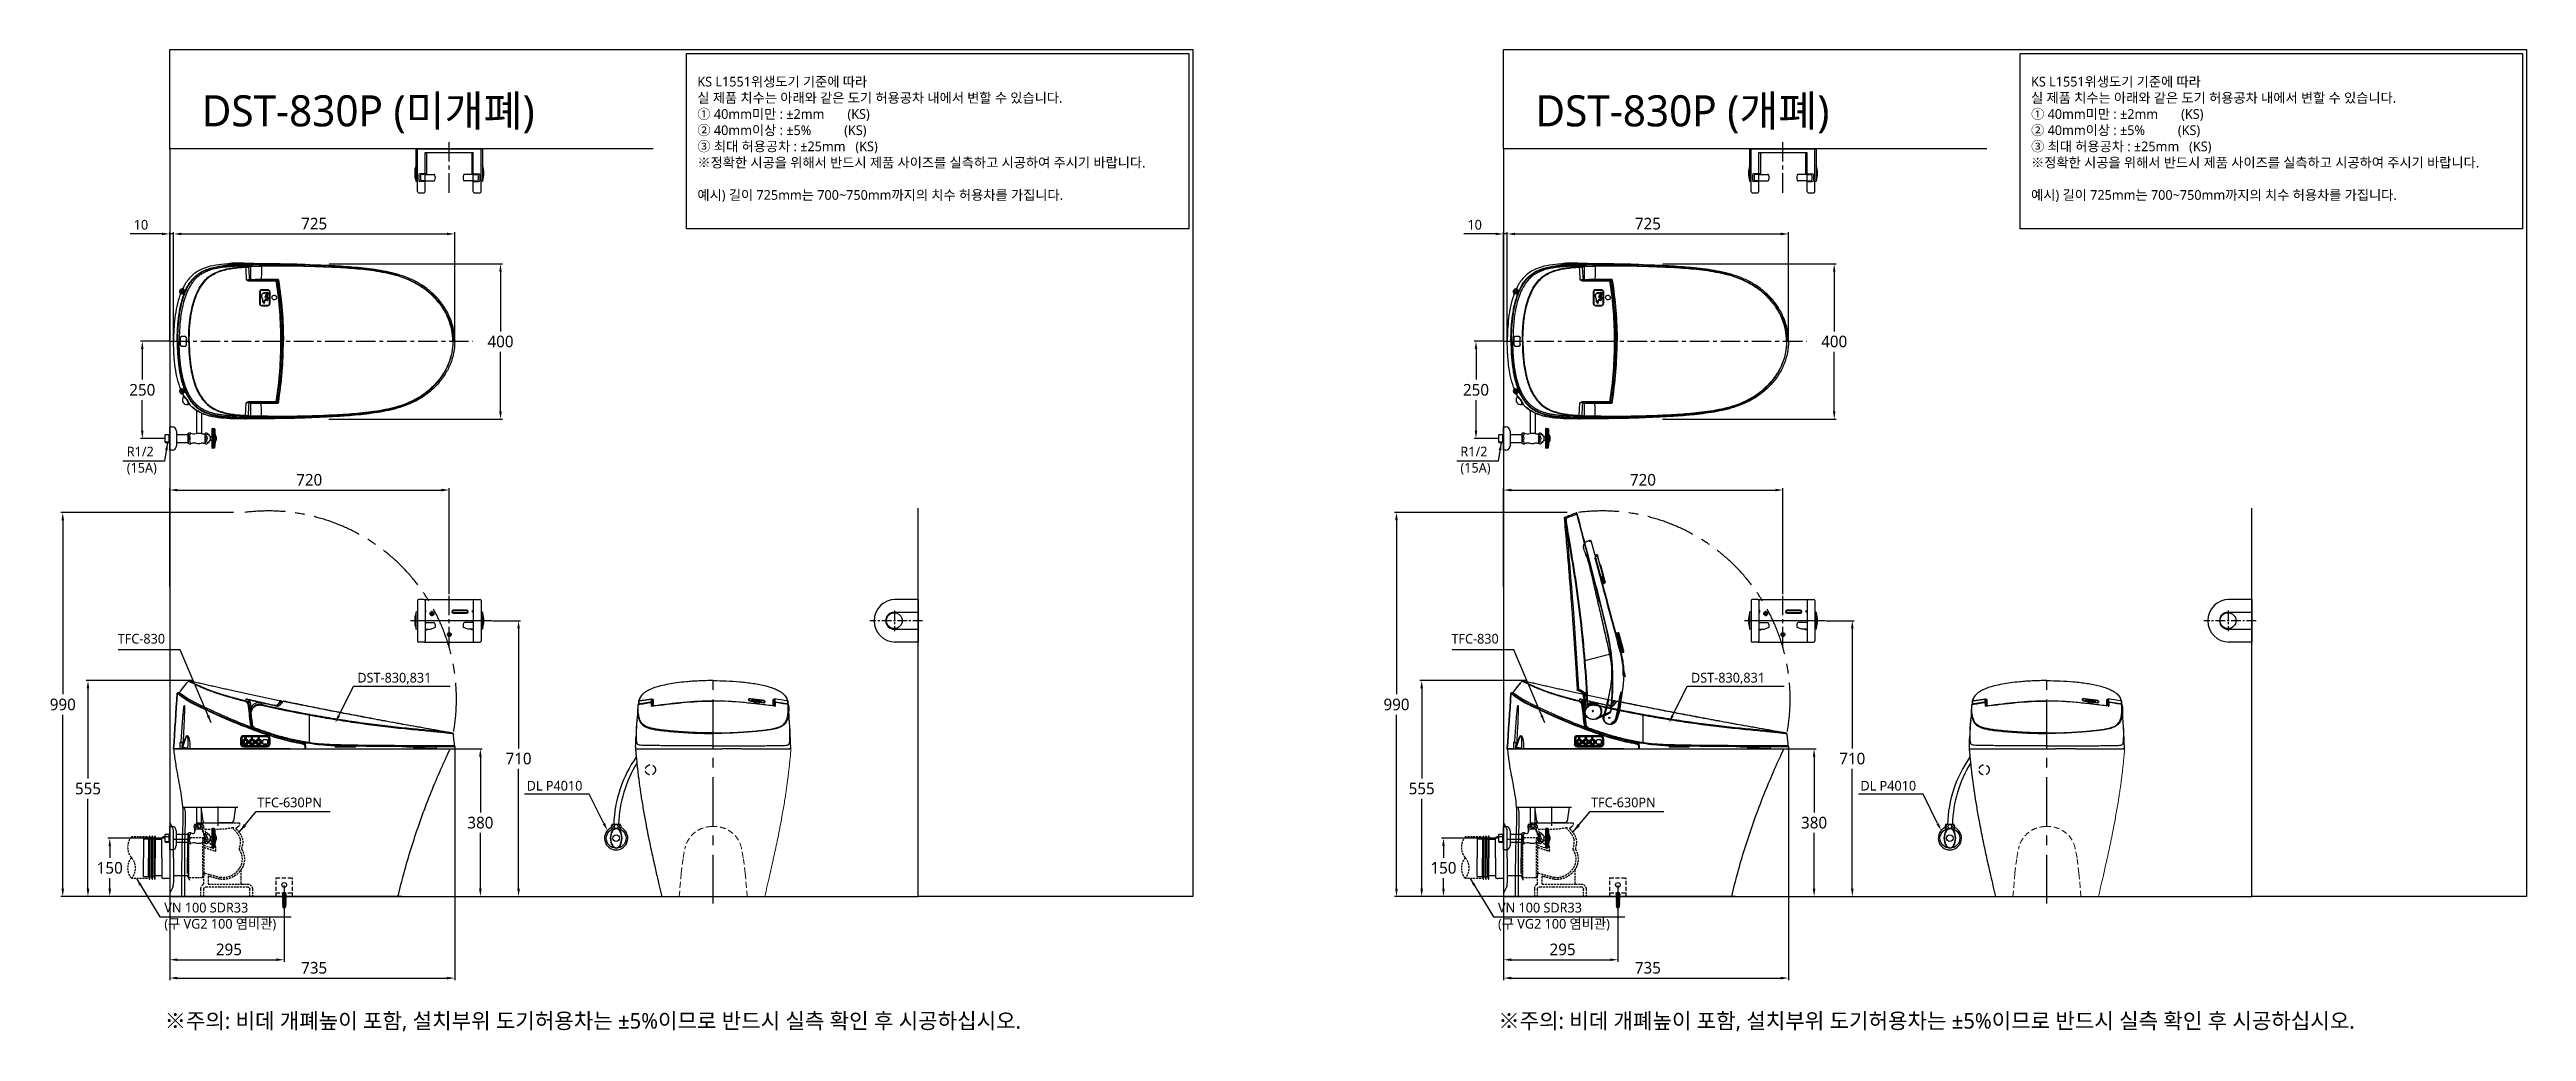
# Model space of a CAD drawing. Extents: x 3004 to 9384, y -52 to 2475.
import ezdxf
from ezdxf.lldxf.tags import DXFTag

# ---------------------------------------------------------------- set-up
doc = ezdxf.new("R2010")
doc.units = 0
doc.header["$LTSCALE"] = 20
doc.header["$MEASUREMENT"] = 0
for name, pattern in [('CENTER', [2, 1.25, -0.25, 0.25, -0.25]), ('HIDDEN', [0.375, 0.25, -0.125]), ('HIDDEN2', [0.1875, 0.125, -0.0625])]:
    doc.linetypes.add(name, pattern=pattern)
doc.layers.get('0').update_dxf_attribs({"linetype": 'CONTINUOUS'})
doc.layers.get('DEFPOINTS').update_dxf_attribs({"linetype": 'CONTINUOUS'})
for name, color, linetype in [('1', 7, 'CONTINUOUS'), ('2', 2, 'CONTINUOUS'), ('3', 3, 'CONTINUOUS'), ('4', 4, 'CONTINUOUS'), ('6', 6, 'CONTINUOUS'), ('61', 7, 'CONTINUOUS'), ('CENTER', 2, 'CENTER'), ('전열', 7, 'CONTINUOUS')]:
    doc.layers.add(name, color=color, linetype=linetype)
doc.styles.add('GHS', font='romans', dxfattribs={"bigfont": 'ghs'})
doc.styles.add('ROMANS', font='NanumGothic.ttf', dxfattribs={"height": 10.144927})
doc.styles.get("Standard").update_dxf_attribs({"font": 'NanumGothic.ttf'})
tags = doc.linetypes.add('DASHED', pattern=[0.75, 0.5, -0.25]).pattern_tags.tags
tags[6:7] = [DXFTag(74, 4), DXFTag(75, 0), DXFTag(340, '0'), DXFTag(46, 1.0), DXFTag(50, 0.0), DXFTag(44, 0.0), DXFTag(45, 0.0)]
tags[4:5] = [DXFTag(74, 4), DXFTag(75, 0), DXFTag(340, '0'), DXFTag(46, 1.0), DXFTag(50, 0.0), DXFTag(44, 0.0), DXFTag(45, 0.0)]
doc.dimstyles.get("Standard").update_dxf_attribs({"dimtxt": 2.7, "dimasz": 2.5, "dimexe": 1.5, "dimexo": 1.5, "dimgap": 1.5, "dimtad": 1, "dimdec": 0, "dimlfac": 10, "dimzin": 0, "dimdsep": 46, "dimtxsty": 'Standard', "dimcen": 0, "dimclrt": 2, "dimadec": 0, "dimazin": 0, "dimtfac": 1, "dimtdec": 0, "dimtmove": 0, "dimatfit": 3, "dimfxl": 0, "dimtolj": 1, "dimtzin": 0, "dimarcsym": 0})

msp = doc.modelspace()

# ---------------------------------------------------------------- texts
at = {"char_height": 80, "width": 1084.092, "attachment_point": 1, "style": 'GHS'}
for s, insert in [('{\\fNanumGothic|b0|i0|c0|p50;DST-830P (\\fNanumGothic|b0|i0|c129|p50;미개폐)}', (3396.1, 2357.6)), ('{\\fNanumGothic|b0|i0|c0|p50;DST-830P (\\fNanumGothic|b0|i0|c129|p50;개폐)}', (6831.4, 2357.6))]:
    msp.add_mtext(s, dxfattribs=dict(at, insert=insert))
at = {"layer": '2', "char_height": 25, "attachment_point": 4, "style": 'ROMANS'}
for s, insert in [('KS L1551위생도기 기준에 따라 \\P실 제품 치수는 아래와 같은 도기 허용공차 내에서 변할 수 있습니다. \\P① 40mm미만 : ±2mm       (KS) \\P② 40mm이상 : ±5%          (KS)\\P③ 최대 허용공차 : ±25mm   (KS)\\P※정확한 시공을 위해서 반드시 제품 사이즈를 실측하고 시공하여 주시기 바랍니다.\\P\\P예시) 길이 725mm는 700~750mm까지의 치수 허용차를 가집니다.', (4672.4, 2244.1)), ('KS L1551위생도기 기준에 따라 \\P실 제품 치수는 아래와 같은 도기 허용공차 내에서 변할 수 있습니다. \\P① 40mm미만 : ±2mm       (KS) \\P② 40mm이상 : ±5%          (KS)\\P③ 최대 허용공차 : ±25mm   (KS)\\P※정확한 시공을 위해서 반드시 제품 사이즈를 실측하고 시공하여 주시기 바랍니다.\\P\\P예시) 길이 725mm는 700~750mm까지의 치수 허용차를 가집니다.', (8107.7, 2244.1)), ('R1/2\\P(15A)', (3202.6, 1416.8)), ('R1/2\\P(15A)', (6637.9, 1416.8)), ('TFC-830', (3179.4, 958.4)), ('TFC-830', (6614.7, 958.4)), ('DST-830,831', (3796.5, 856)), ('DST-830,831', (7231.8, 856)), ('DL P4010', (4232.8, 580)), ('DL P4010', (7668.2, 580)), ('TFC-630PN', (3539.1, 536.9)), ('TFC-630PN', (6974.4, 536.9)), ('VN 100 SDR33\\P(구 VG2 100 염비관)', (3299.4, 242.7)), ('VN 100 SDR33\\P(구 VG2 100 염비관)', (6734.7, 242.7))]:
    msp.add_mtext(s, dxfattribs=dict(at, insert=insert))
at = {"layer": '3', "color": 1, "char_height": 40, "attachment_point": 1, "style": 'GHS'}
for insert in [(3300.4, -5.2), (6735.7, -5.2)]:
    msp.add_mtext_dynamic_manual_height_columns('{\\fNanumGothic|b0|i0|c129|p50;※주의: 비데 개폐높이 포함, 설치부위 도기허용차는 ±5%이므로 반드시 실측 확인 후 시공하십시오.}', width=2648.262, gutter_width=13.5, heights=[0], dxfattribs=dict(at, insert=insert))

# ---------------------------------------------------------------- blocks, each defined once
blk = doc.blocks.new('*D23')
at = {"color": 3, "lineweight": -2}
for p, q in [((6749.1, 1724.2), (6673, 1724.2)), ((6678, 1704.2), (6678, 1625.6)), ((6678, 1494.2), (6678, 1572.9)), ((6735.2, 1474.2), (6673, 1474.2))]:
    blk.add_line(p, q, dxfattribs=at)
at = {"color": 3}
for points in [[(6674.7, 1704.2), (6681.3, 1704.2), (6678, 1724.2)], [(6674.7, 1494.2), (6681.3, 1494.2), (6678, 1474.2)]]:
    blk.add_solid(points, dxfattribs=at)
at = {"layer": 'DEFPOINTS', "color": 0}
for p in [(6750.6, 1724.2), (6678, 1474.2), (6736.7, 1474.2)]:
    blk.add_point(p, dxfattribs=at)
at = {"color": 2, "insert": (6678, 1599.2), "char_height": 30, "attachment_point": 5}
blk.add_mtext('\\A1;250', dxfattribs=at)
blk = doc.blocks.new('*D22')
at = {"color": 3, "lineweight": -2}
for p, q in [((6758.6, 1725.7), (6758.6, 2005.6)), ((6778.6, 2000.6), (7462.9, 2000.6)), ((7482.9, 1725.7), (7482.9, 2005.6))]:
    blk.add_line(p, q, dxfattribs=at)
at = {"color": 3}
for points in [[(6778.6, 2004), (6778.6, 1997.3), (6758.6, 2000.6)], [(7462.9, 2004), (7462.9, 1997.3), (7482.9, 2000.6)]]:
    blk.add_solid(points, dxfattribs=at)
at = {"layer": 'DEFPOINTS', "color": 0}
for p in [(7482.9, 2000.6), (6758.6, 1724.2), (7482.9, 1724.2)]:
    blk.add_point(p, dxfattribs=at)
at = {"color": 2, "insert": (7120.7, 2027), "char_height": 30, "attachment_point": 5}
blk.add_mtext('\\A1;725', dxfattribs=at)
blk = doc.blocks.new('A$C429C0A1F')
at = {"layer": '1', "color": 0}
for p, q in [((75.1, 702.1), (75.6, 702.3)), ((76.4, 706.4), (75.7, 705.6)), ((76.5, 705.1), (76.7, 704.7)), ((191.8, 707.1), (191.8, 707.1)), ((208.2, 707.1), (208.2, 707.1)), ((323.1, 704.7), (323.4, 705.1)), ((324.3, 705.6), (323.6, 706.4)), ((64.7, 701.4), (65.7, 701.3)), ((65.6, 700.5), (65.7, 700)), ((68.7, 699.4), (68.3, 699.1)), ((187.5, 693.3), (187.5, 694.2)), ((212.5, 694.2), (212.5, 693.3)), ((324.3, 701.7), (324.8, 701.7)), ((331.5, 698.7), (331.1, 699)), ((334.3, 701.3), (335.3, 701.4)), ((334.4, 699.8), (334.5, 700.3)), ((2.7, 574.3), (3.7, 574.3)), ((397.3, 579.3), (397.6, 579.3)), ((397.5, 582), (397.4, 581.9)), ((397.5, 581.7), (397.4, 581.7)), ((397.7, 582.1), (397.5, 581.7)), ((397.9, 581.7), (397.5, 581.7)), ((397.5, 581.3), (397.9, 581.3)), ((397.8, 581.1), (397.5, 581.1)), ((397.9, 580.1), (397.5, 580.1)), ((398, 580), (397.5, 580)), ((398.1, 582.1), (397.7, 582.1)), ((397.8, 581.1), (397.9, 581.3)), ((397.9, 581.7), (398.1, 582.1)), ((398.1, 581.1), (398, 580.9)), ((398, 580.3), (398.4, 581)), ((398, 580.2), (398.4, 580.9)), ((398, 580.3), (398, 580.9)), ((398.3, 581.9), (398.1, 581.5)), ((398.1, 581.1), (398.1, 581.5)), ((398.1, 579), (399.1, 579)), ((398.3, 581.4), (398.3, 581.9)), ((398.4, 581.6), (398.3, 581.4)), ((398.4, 581), (398.4, 581.6)), ((398.7, 581), (398.4, 581)), ((398.6, 581), (398.4, 581)), ((398.6, 581), (398.7, 581)), ((0.2, 543.4), (0.9, 543.4)), ((0.6, 551.4), (1.1, 551.4)), ((1.6, 548.4), (1.1, 548.4)), ((1.1, 542), (1.1, 542)), ((1.1, 525), (1.2, 525)), ((1.6, 548.3), (1.3, 548.3)), ((1.3, 523.6), (1.3, 523.7)), ((1.4, 537.3), (1.4, 537.3)), ((1.5, 520.3), (1.5, 520.3)), ((2, 543.4), (1.8, 543.4)), ((397.2, 567.4), (397.1, 567.4)), ((398.5, 519.9), (398.7, 519.9)), ((398.5, 519.9), (398.7, 519.9)), ((398.5, 518), (398.7, 518)), ((398.5, 518), (398.7, 518)), ((398.7, 525.9), (398.6, 525.9)), ((398.7, 525.9), (398.6, 525.9)), ((398.9, 525), (398.9, 525)), ((398.9, 525), (398.9, 525)), ((398.9, 515.4), (398.9, 515.4)), ((398.9, 515.4), (398.9, 515.4)), ((399.2, 527.9), (399.7, 527.9)), ((400.2, 572.5), (399.6, 572.5)), ((400.1, 549.1), (400.6, 549.1)), ((400.7, 572.5), (400.2, 572.5)), ((401.1, 549.1), (400.6, 549.1)), ((0.7, 483.4), (1.3, 483.4)), ((1.1, 475.4), (1.6, 475.4)), ((1.3, 508), (1.3, 508)), ((1.3, 487.9), (1.3, 487.9)), ((2.1, 478.4), (1.6, 478.4)), ((42.6, 474.1), (41.7, 474.1)), ((42.5, 474), (41.7, 474)), ((41.7, 473.2), (42.5, 473.2)), ((42.5, 472.7), (41.7, 472.7)), ((42.4, 468.3), (41.7, 468.3)), ((42.4, 468.3), (42.4, 454.9)), ((42.5, 467.1), (42.4, 467.1)), ((42.5, 473.2), (42.5, 474)), ((42.5, 473.2), (42.5, 472.7)), ((42.5, 467.1), (42.5, 472.7)), ((42.9, 473.8), (42.9, 472.9)), ((42.9, 472.9), (42.9, 467.3)), ((43.8, 469), (42.9, 469)), ((43.8, 507.5), (43.4, 507.5)), ((44, 507.5), (43.9, 507.5)), ((291.4, 481.6), (291.4, 496.8)), ((291.7, 496.7), (291.7, 481.5)), ((291.8, 481.5), (291.8, 496.7)), ((292.1, 496.8), (292.1, 481.6)), ((296.9, 502.3), (327.1, 502.3)), ((327.1, 501.9), (296.9, 501.9)), ((296.9, 501.8), (327.1, 501.8)), ((327.1, 501.6), (296.9, 501.6)), ((296.9, 476.8), (327.1, 476.8)), ((327.1, 476.4), (296.9, 476.4)), ((296.9, 476.3), (327.1, 476.3)), ((327.1, 476.1), (296.9, 476.1)), ((331.9, 481.6), (331.9, 496.8)), ((332.2, 496.7), (332.2, 481.5)), ((332.3, 481.5), (332.3, 496.7)), ((332.6, 496.8), (332.6, 481.6)), ((356, 507.5), (356.1, 507.5)), ((356.3, 507.5), (356.6, 507.5)), ((397.9, 478.4), (398.4, 478.4)), ((398.6, 508.9), (398.4, 508.9)), ((398.6, 508.9), (398.4, 508.9)), ((398.4, 475.4), (398.9, 475.4)), ((398.5, 500), (398.5, 500)), ((398.7, 508), (398.7, 508)), ((398.7, 508), (398.7, 508)), ((398.8, 483.4), (399.3, 483.4)), ((200, 441.3), (200, 442.5)), ((200, 3.8), (200, 0))]:
    blk.add_line(p, q, dxfattribs=at)
for centre in [(71.7, 701.1), (328.3, 701.1)]:
    blk.add_circle(centre, 2.1, dxfattribs=at)
for centre, radius, start, end in [((71.7, 701.1), 7.2, 55.25456, 171.28831), ((71.7, 701.1), 6.06, 48.86105, 177.67974), ((71.7, 701.1), 3.5, 209.20099, 17.26587), ((328.3, 701.1), 6.06, 2.2346, 131.22659), ((328.3, 701.1), 3.5, 170.5736, 322.94251), ((296.9, 496.8), 5.5, 90, 180), ((296.9, 481.6), 5.5, 180, 270), ((296.9, 496.7), 5.2, 90, 180), ((296.9, 481.5), 5.2, 180, 270), ((296.9, 496.7), 5.1, 90, 180), ((296.9, 481.5), 5.1, 180, 270), ((296.9, 496.8), 4.8, 90, 180), ((296.9, 481.6), 4.8, 180, 270), ((327.1, 496.8), 5.5, 0, 90), ((327.1, 496.7), 5.2, 0, 90), ((327.1, 496.7), 5.1, 0, 90), ((327.1, 496.8), 4.8, 0, 90), ((327.1, 481.6), 5.5, 270, 0), ((327.1, 481.6), 4.8, 270, 0), ((327.1, 481.5), 5.1, 270, 0), ((327.1, 481.5), 5.2, 270, 0)]:
    blk.add_arc(centre, radius, start, end, dxfattribs=at)
at = {"layer": '1', "color": 0, "extrusion": (0, 0, -1)}
for centre, radius, start, end in [((-71.7, 701.1), 7.06, 2.32026, 131.13895), ((-71.7, 701.1), 4, 162.73413, 330.79901), ((-328.3, 701.1), 7.06, 48.77341, 177.7654), ((-328.3, 701.1), 7.2, 55.1621, 171.37882), ((-328.3, 701.1), 4, 217.05749, 9.4264)]:
    blk.add_arc(centre, radius, start, end, dxfattribs=at)
at = {"layer": '1', "color": 0}
for centre, major_axis, ratio, start_param, end_param in [((47.8, 691.2), (9.11, 6.17), 0.916152, 0.269979, 2.882511), ((76.6, 705.2), (-0.182, 0.466), 0.050377, 1.614803, 3.075022), ((322.6, 705.5), (0.189, 0.463), 0.328001, 3.211979, 4.33596), ((65.4, 700.4), (0.213, -0.452), 0.053979, 0.066481, 1.523686), ((335.4, 700), (0.206, 0.455), 0.332719, 1.95365, 3.071209), ((397.7, 581.9), (-0.172, 0.103), 0.997094, 5.250881, 6.28317), ((397.6, 578.8), (-0.429, 0.257), 0.997094, 4.48965, 5.250881), ((397.8, 580.9), (0.172, -0.103), 0.997094, 0.573372, 2.144168), ((397.9, 581.5), (0.172, -0.103), 0.997094, 0.573372, 2.109289), ((397.9, 581.1), (-0.172, 0.103), 0.997094, 3.714964, 5.285761), ((397.8, 580.3), (0.172, -0.103), 0.997094, 5.285761, 6.856557), ((398, 579.5), (0.429, -0.257), 0.997094, 1.34842, 2.109289), ((398.1, 581.9), (-0.172, 0.103), 0.997094, 3.714964, 5.250881), ((398.2, 581.6), (-0.172, 0.103), 0.997094, 3.714964, 4.782926), ((398.2, 581), (-0.172, 0.103), 0.997094, 3.141569, 3.714964), ((398.2, 575.4), (0.429, -0.258), 0.997088, 6.283132, 6.792934), ((399.7, 578), (-0.429, 0.257), 0.997092, 3.141379, 3.727461), ((1.2, 540.2), (-0.077, -0.494), 0.999139, 3.295496, 4.866448), ((1.2, 537.7), (-0.383, -0.321), 0.997961, 5.586134, 6.300291), ((1.3, 523.2), (-0.487, -0.112), 0.982493, 4.491106, 6.061972), ((1.3, 520.7), (-0.489, -0.102), 0.978979, 6.081447, 6.294325), ((1.3, 548.1), (0, 0.2), 0.999154, 0, 1.565534), ((1.8, 548.1), (0, 0.2), 0.999154, 0.920757, 1.565304), ((4.8, 520.9), (-1.22, 0.87), 0.988984, 0.021337, 0.634775), ((6.7, 523.9), (-1.3, 0.75), 0.990202, 0.004658, 0.51273), ((6.7, 523.9), (-1.3, 0.75), 0.990202, 5.230664, 6.287843), ((40.7, 525.3), (-1, 0), 1, 3.141593, 4.746913), ((40.5, 519.8), (2.99, -0.22), 0.99324, 0.075247, 1.233219), ((45.5, 528.5), (-1.5, 0), 0.228999, 0.008965, 1.425862), ((354.5, 528.5), (1.5, 0), 0.228999, 4.857323, 6.27422), ((359.5, 519.8), (2.99, 0.22), 0.99324, 1.909052, 3.066346), ((359.3, 525.3), (-1, 0), 1, 4.70819, 6.28317), ((393.3, 523.9), (1.3, 0.75), 0.990202, 6.27163, 7.335707), ((393.3, 523.9), (1.3, 0.75), 0.990202, 5.770456, 6.27163), ((395.2, 520.9), (1.22, 0.87), 0.988984, 5.64841, 6.28017), ((398.7, 531.1), (0, 0.2), 0.999163, 4.70745, 6.283185), ((398.7, 531.1), (0, 0.2), 0.999163, 4.70745, 6.283185), ((398.7, 523.2), (0.487, -0.112), 0.982493, 0.221214, 1.792079), ((398.7, 523.2), (0.487, -0.112), 0.982493, 0.221214, 1.792079), ((400.4, 543.6), (0, -0.5), 0.999157, 1.572586, 3.141593), ((1.5, 506.1), (-0.493, -0.085), 0.968907, 4.546513, 6.117317), ((7.6, 498), (1.5, -0.04), 0.226161, 3.189015, 4.564472), ((40.7, 498.5), (1, 0), 0.221069, 4.562842, 6.283185), ((40.7, 455.9), (1, 0), 0.209286, 4.560828, 6.283185), ((40.4, 507.5), (3, 0), 0.378274, 0.009427, 1.120212), ((40.4, 506.7), (3, 0), 0.33934, 0.009277, 1.119473), ((42.4, 454), (0.156, 0.988), 0.119842, 0, 1.800106), ((42.5, 472.9), (-0.4, 0), 0.85822, 3.141593, 4.712389), ((42.5, 472.9), (-0.4, 0), 0.374607, 1.570796, 3.141593), ((45.5, 507.5), (-1.5, 0), 0.223098, 0.008952, 1.423303), ((45.5, 463.2), (-1.5, 0), 0.211079, 0.008928, 1.420364), ((47.5, 459.6), (-0.22, -1.48), 0.119694, 4.942245, 5.579809), ((291.7, 496.8), (-0.3, 0), 0.212431, 0, 1.701078), ((291.7, 481.6), (0.3, 0), 0.212431, 3.141593, 4.84267), ((291.8, 496.8), (-0.3, 0), 0.212431, 1.701078, 3.141593), ((291.8, 481.6), (-0.3, 0), 0.212431, 1.701078, 3.141593), ((292.4, 496.7), (-0.2, 0), 0.21292, 0, 1.686253), ((292.4, 481.7), (-0.2, 0), 0.210332, 0, 1.687833), ((296.9, 502), (0, 0.3), 0.132894, 4.500169, 6.283185), ((296.9, 501.9), (0, 0.3), 0.132894, 3.141593, 4.500169), ((296.9, 476.5), (0, 0.3), 0.132894, 4.500169, 6.283185), ((296.9, 476.4), (0, 0.3), 0.132894, 3.141593, 4.500169), ((297, 501.3), (0, 0.2), 0.121005, 4.49801, 6.283185), ((297, 477.1), (0, -0.2), 0.123481, 0, 1.360881), ((327, 501.3), (0, -0.2), 0.140434, 1.353522, 3.141593), ((327, 477.1), (0, 0.2), 0.142578, 3.141593, 4.500734), ((327.1, 502), (0, 0.3), 0.132894, 4.500169, 6.283185), ((327.1, 501.9), (0, 0.3), 0.132894, 3.141593, 4.500169), ((327.1, 476.5), (0, 0.3), 0.132894, 4.500169, 6.283185), ((327.1, 476.4), (0, 0.3), 0.132894, 3.141593, 4.500169), ((331.6, 496.7), (-0.2, 0), 0.217009, 1.711088, 3.141593), ((331.6, 481.7), (-0.2, 0), 0.213495, 1.712453, 3.141593), ((332.2, 496.8), (-0.3, 0), 0.212431, 0, 1.701078), ((332.2, 481.6), (-0.3, 0), 0.212431, 0, 1.701078), ((332.3, 496.8), (0.3, 0), 0.212431, 4.84267, 6.283185), ((332.3, 481.6), (-0.3, 0), 0.212431, 1.701078, 3.141593), ((352.5, 459.6), (0.22, -1.48), 0.119694, 0.703376, 1.340941), ((354.5, 507.5), (1.5, 0), 0.223098, 4.859883, 6.274233), ((354.5, 463.2), (1.5, 0), 0.211079, 4.862822, 6.274258), ((359.6, 507.5), (3, 0), 0.378274, 2.024569, 3.132165), ((359.6, 506.7), (3, 0), 0.33934, 2.025024, 3.132316), ((357.6, 454), (-0.156, 0.988), 0.119842, 4.483079, 6.283185), ((359.3, 498.5), (-1, 0), 0.221069, 0, 1.720343), ((359.3, 455.9), (-1, 0), 0.209286, 0, 1.722357), ((392.5, 498), (-1.5, -0.04), 0.226161, 1.718714, 3.09417), ((398.5, 506.1), (0.493, -0.085), 0.968907, 0.165868, 1.736672), ((398.5, 506.1), (0.493, -0.085), 0.968907, 0.165868, 1.736672)]:
    blk.add_ellipse(centre, major_axis=major_axis, ratio=ratio, start_param=start_param, end_param=end_param, dxfattribs=at)
for points, degree, knots in [([(200, 714.7), (177.9, 714.7), (155.6, 713.6), (122.8, 709.1), (112, 707.1), (90.7, 701.7), (80.3, 698.3), (60.5, 689.7), (51.1, 684.4), (38.7, 674.4), (34.9, 670.8), (28, 662.9), (24.9, 658.7), (17, 645.4), (13.3, 635.7), (8.1, 616), (6.5, 605.9), (5.3, 595.8)], 3, [0, 0, 0, 0, 0.25, 0.25, 0.375, 0.375, 0.5, 0.5, 0.625, 0.625, 0.6875, 0.6875, 0.75, 0.75, 0.875, 0.875, 1, 1, 1, 1]), ([(6.3, 525.4), (6.4, 540.9), (6.8, 562.7), (8, 590.9), (11.2, 620.9), (23.2, 648.3), (32.2, 660.4), (39, 667.4), (42.3, 670.5), (47.9, 675.2), (63.6, 686.2), (94.5, 699.5), (126.9, 705.8), (158.2, 708.8), (185.2, 709.6), (200, 709.6)], 5, [0, 0, 0, 0, 0, 0, 0.247484, 0.356413, 0.45888, 0.476693, 0.479658, 0.490527, 0.514224, 0.530005, 0.592815, 0.779957, 1, 1, 1, 1, 1, 1]), ([(200, 713.2), (196.1, 713.2), (188.5, 713.1), (177.4, 712.8), (166.7, 712.3), (156.5, 711.6), (146.7, 710.6), (137.4, 709.5), (128.6, 708.3), (120.2, 706.9), (112.3, 705.4), (104.9, 703.7), (98, 702), (91.6, 700.1), (85.7, 698.3), (80.3, 696.4), (75.4, 694.5), (68.6, 691.6), (59.5, 687.2), (49.5, 681.1), (36, 670.7), (25.7, 658.4), (16.9, 641.2), (12.5, 628.4), (8.7, 612), (7.4, 601.9), (6.5, 595.2)], 3, [0, 0, 0, 0, 0.043803, 0.085816, 0.126123, 0.164778, 0.201813, 0.237237, 0.271048, 0.303235, 0.33378, 0.362666, 0.389876, 0.415398, 0.439219, 0.461332, 0.481735, 0.500424, 0.547145, 0.600351, 0.638368, 0.749997, 0.792002, 0.875008, 0.916739, 1, 1, 1, 1]), ([(63, 699.9), (63.3, 700.1), (63.6, 700.3), (64, 700.7), (64.2, 701), (64.5, 701.6), (64.6, 701.9), (64.6, 702.2)], 3, [0, 0, 0, 0, 0.351432, 0.351432, 0.702814, 0.702814, 1, 1, 1, 1]), ([(64.6, 702.2), (64.6, 702), (64.6, 701.9), (64.7, 701.6), (64.7, 701.5), (64.7, 701.4)], 3, [0, 0, 0, 0, 0.541449, 0.541449, 1, 1, 1, 1]), ([(76.8, 704.7), (77.2, 703.7), (77.4, 702.7), (77.2, 700.9), (77.1, 700.3), (76.5, 699.2), (76.3, 698.8), (75.8, 698.2), (75.6, 698), (75.2, 697.6), (75, 697.4), (74.7, 697.2), (74.5, 697.1), (74.2, 696.9), (74.1, 696.8), (73.8, 696.7), (73.5, 696.6), (73, 696.4), (72.8, 696.3), (72.5, 696.2), (72.3, 696.2), (72, 696.2), (71.8, 696.1), (71.2, 696.1), (70.9, 696.1), (70.1, 696.2), (69.7, 696.3), (68.6, 696.7), (68.1, 697), (66.7, 698.1), (66, 699), (65.6, 699.9)], 3, [0, 0, 0, 0, 0.25, 0.25, 0.375, 0.375, 0.4375, 0.4375, 0.46875, 0.46875, 0.484375, 0.484375, 0.492187, 0.492187, 0.496094, 0.496094, 0.5, 0.5, 0.507812, 0.507812, 0.515625, 0.515625, 0.53125, 0.53125, 0.5625, 0.5625, 0.625, 0.625, 0.75, 0.75, 1, 1, 1, 1]), ([(68.3, 699.1), (68.5, 698.4), (68.9, 697.8), (69.8, 697), (70.2, 696.8), (70.9, 696.5), (71.2, 696.4), (71.7, 696.3), (71.9, 696.3), (72.3, 696.3), (72.5, 696.3), (72.7, 696.4), (72.8, 696.4), (73, 696.4), (73.1, 696.4), (73.3, 696.5), (73.3, 696.5), (73.6, 696.6), (73.8, 696.7), (73.9, 696.7), (74, 696.8), (74.1, 696.9), (74.2, 696.9), (74.3, 697), (74.4, 697.1), (74.7, 697.2), (74.8, 697.3), (75, 697.6), (75.2, 697.8), (75.5, 698.2), (75.6, 698.5), (76, 699.2), (76, 699.7), (76.1, 700.9), (75.9, 701.6), (75.6, 702.3)], 3, [0, 0, 0, 0, 0.25, 0.25, 0.375, 0.375, 0.4375, 0.4375, 0.46875, 0.46875, 0.484375, 0.484375, 0.492188, 0.492188, 0.496094, 0.496094, 0.5, 0.5, 0.501953, 0.501953, 0.503906, 0.503906, 0.507813, 0.507813, 0.515625, 0.515625, 0.53125, 0.53125, 0.5625, 0.5625, 0.625, 0.625, 0.75, 0.75, 1, 1, 1, 1]), ([(75.1, 702.1), (75.1, 702.2), (75, 702.4), (75, 702.8), (75, 703), (75.1, 703.6), (75.2, 703.9), (75.5, 704.4), (75.6, 704.6), (76, 704.9), (76.2, 705), (76.5, 705.1)], 3, [0, 0, 0, 0, 0.10609, 0.10609, 0.339075, 0.339075, 0.571584, 0.571584, 0.803903, 0.803903, 1, 1, 1, 1]), ([(76.7, 704.7), (76.5, 704.6), (76.3, 704.5), (76, 704.2), (75.9, 704.1), (75.6, 703.7), (75.6, 703.4), (75.5, 703), (75.5, 702.8), (75.5, 702.5), (75.5, 702.4), (75.6, 702.3)], 3, [0, 0, 0, 0, 0.195992, 0.195992, 0.428235, 0.428235, 0.660757, 0.660757, 0.893843, 0.893843, 1, 1, 1, 1]), ([(75.8, 707), (76.1, 706.8), (76.4, 706.6), (77.1, 706.5), (77.4, 706.4), (78.1, 706.5), (78.3, 706.5), (78.6, 706.6)], 3, [0, 0, 0, 0, 0.351104, 0.351104, 0.702245, 0.702245, 1, 1, 1, 1]), ([(76.4, 706.4), (76.3, 706.5), (76.2, 706.6), (76.1, 706.8), (76, 706.9), (75.8, 707)], 3, [0, 0, 0, 0, 0.458499, 0.458499, 1, 1, 1, 1]), ([(76.4, 706.4), (76.6, 706.2), (76.9, 706), (77.6, 705.7), (77.9, 705.7), (78.6, 705.6), (78.9, 705.7), (79.3, 705.8), (79.4, 705.8), (79.4, 705.8)], 3, [0, 0, 0, 0, 0.31551, 0.31551, 0.63089, 0.63089, 0.945605, 0.945605, 1, 1, 1, 1]), ([(76.6, 705.2), (76.8, 705.2), (77, 705.2), (77.8, 705.4), (78.2, 705.4), (78.9, 705.6), (79.2, 705.7), (79.4, 705.8), (79.4, 705.8), (79.4, 705.8)], 3, [0, 0, 0, 0, 0.238829, 0.238829, 0.733383, 0.733383, 0.996461, 0.996461, 1, 1, 1, 1]), ([(78.6, 706.6), (79.8, 707.1), (89.7, 710.7), (110.2, 716.3), (133.6, 720.1), (151.6, 722), (163.1, 723), (175.1, 723.6), (187.4, 724), (195.8, 724.1), (200, 724.1)], 3, [0, 0, 0, 0, 0.029664, 0.258397, 0.514709, 0.605675, 0.699628, 0.796629, 0.896736, 1, 1, 1, 1]), ([(78.6, 706.6), (78.8, 706.5), (78.9, 706.4), (79.2, 706.1), (79.3, 706), (79.4, 705.8)], 3, [0, 0, 0, 0, 0.528386, 0.528386, 1, 1, 1, 1]), ([(187.5, 703.5), (187.5, 704.3), (187.8, 705.1), (189.3, 706.5), (190.5, 707.1), (191.8, 707.1)], 3, [0, 0, 0, 0, 0.5, 0.5, 1, 1, 1, 1]), ([(191.8, 707.1), (190.5, 707), (189.3, 706.5), (187.9, 705.1), (187.5, 704.3), (187.5, 703.5)], 3, [0, 0, 0, 0, 0.5, 0.5, 1, 1, 1, 1]), ([(321.4, 706.6), (320.5, 707), (319.6, 707.3), (309.2, 711), (299.5, 713.6), (279.9, 717.9), (270, 719.5), (250.1, 721.9), (240.1, 722.8), (220.1, 723.9), (210, 724.1), (200, 724.1)], 3, [0, 0, 0, 0, 0.02335, 0.02335, 0.267513, 0.267513, 0.511675, 0.511675, 0.755838, 0.755838, 1, 1, 1, 1]), ([(200, 714.7), (203.9, 714.7), (211.6, 714.7), (223.1, 714.3), (234.3, 713.8), (245.3, 713), (256, 711.9), (274.3, 709.6), (299.5, 704.9), (325.5, 696.4), (344.4, 686.9), (357.3, 678.1), (368.8, 667.4), (377.7, 655.2), (384.7, 641), (389.4, 626.4), (392.8, 611), (394.1, 600.9), (394.7, 595.8)], 3, [0, 0, 0, 0, 0.043893, 0.086888, 0.129007, 0.170264, 0.210669, 0.250243, 0.3783, 0.500162, 0.562466, 0.625028, 0.683175, 0.749984, 0.806331, 0.875009, 0.937446, 1, 1, 1, 1]), ([(200, 713.2), (222.1, 713.1), (244.4, 712.1), (277.1, 707.5), (287.9, 705.5), (309.1, 700.2), (319.4, 696.8), (339.1, 688.2), (348.3, 682.9), (360.6, 673.1), (364.4, 669.5), (371.1, 661.7), (374.1, 657.6), (381.9, 644.4), (385.6, 634.8), (390.8, 615.3), (392.4, 605.3), (393.5, 595.2)], 3, [0, 0, 0, 0, 0.25, 0.25, 0.375, 0.375, 0.5, 0.5, 0.625, 0.625, 0.6875, 0.6875, 0.75, 0.75, 0.875, 0.875, 1, 1, 1, 1]), ([(393.8, 525.2), (393.7, 530.1), (393.6, 540.7), (393.2, 557.2), (392.4, 574.9), (390.9, 593.5), (388.1, 612.4), (383, 633), (374.6, 651.6), (362.6, 666.4), (351.1, 676.1), (337.2, 684.8), (320.7, 692.3), (301.3, 698.5), (281.4, 703), (261.2, 706.2), (240.8, 708.2), (220.4, 709.4), (206.8, 709.5), (200, 709.6)], 3, [0, 0, 0, 0, 0.047496, 0.101465, 0.158754, 0.219453, 0.283486, 0.344977, 0.426954, 0.479725, 0.52727, 0.569318, 0.632406, 0.694258, 0.7554, 0.816656, 0.878101, 0.939373, 1, 1, 1, 1]), ([(208.2, 707.1), (209.5, 707.1), (210.7, 706.5), (212.2, 705.1), (212.6, 704.3), (212.6, 703.5)], 3, [0, 0, 0, 0, 0.5, 0.5, 1, 1, 1, 1]), ([(212.5, 703.5), (212.5, 704.3), (212.2, 705.1), (210.7, 706.5), (209.5, 707), (208.2, 707.1)], 3, [0, 0, 0, 0, 0.5, 0.5, 1, 1, 1, 1]), ([(320.6, 705.8), (320.7, 706), (320.9, 706.2), (321.2, 706.4), (321.3, 706.5), (321.4, 706.6)], 3, [0, 0, 0, 0, 0.61886, 0.61886, 1, 1, 1, 1]), ([(320.6, 705.8), (320.6, 705.8), (320.7, 705.8), (321.1, 705.7), (321.4, 705.6), (322.1, 705.7), (322.4, 705.7), (323.1, 706), (323.4, 706.2), (323.6, 706.4)], 3, [0, 0, 0, 0, 0.055683, 0.055683, 0.36997, 0.36997, 0.68492, 0.68492, 1, 1, 1, 1]), ([(320.6, 705.8), (320.6, 705.8), (320.6, 705.8), (320.6, 705.8), (320.6, 705.8), (320.8, 705.8), (320.9, 705.7), (321.6, 705.5), (322.1, 705.4), (322.7, 705.3)], 3, [0, 0, 0, 0, 0.004737, 0.004737, 0.038341, 0.038341, 0.217406, 0.217406, 1, 1, 1, 1]), ([(321.4, 706.6), (321.7, 706.5), (322, 706.5), (322.7, 706.4), (323.1, 706.5), (323.6, 706.7), (323.9, 706.8), (324.2, 707)], 3, [0, 0, 0, 0, 0.34934, 0.34934, 0.698631, 0.698631, 1, 1, 1, 1]), ([(335.2, 699.6), (334.6, 698.7), (333.9, 697.8), (332.3, 696.8), (331.7, 696.5), (330.5, 696.2), (330.1, 696.1), (329.2, 696.1), (328.9, 696.1), (328.3, 696.1), (328, 696.1), (327.6, 696.2), (327.5, 696.3), (327.1, 696.4), (327, 696.4), (326.7, 696.5), (326.5, 696.6), (326, 696.8), (325.9, 696.9), (325.6, 697), (325.5, 697.1), (325.3, 697.2), (325.2, 697.3), (324.8, 697.5), (324.6, 697.7), (324.2, 698.1), (324, 698.3), (323.4, 699), (323.2, 699.3), (322.6, 700.4), (322.4, 701.1), (322, 702.9), (322.1, 704), (322.4, 705)], 3, [0, 0, 0, 0, 0.25, 0.25, 0.375, 0.375, 0.4375, 0.4375, 0.46875, 0.46875, 0.484375, 0.484375, 0.492187, 0.492187, 0.496094, 0.496094, 0.5, 0.5, 0.503906, 0.503906, 0.507812, 0.507812, 0.515625, 0.515625, 0.53125, 0.53125, 0.5625, 0.5625, 0.625, 0.625, 0.75, 0.75, 1, 1, 1, 1]), ([(323.1, 704.7), (323.1, 704.7), (323, 704.7), (322.8, 704.9), (322.6, 705), (322.4, 705)], 3, [0, 0, 0, 0, 0.189283, 0.189283, 1, 1, 1, 1]), ([(322.7, 705.3), (322.9, 705.3), (323.1, 705.2), (323.3, 705.1), (323.4, 705.1), (323.4, 705.1)], 3, [0, 0, 0, 0, 0.822655, 0.822655, 1, 1, 1, 1]), ([(324.3, 701.7), (324.3, 701.8), (324.3, 701.9), (324.4, 702.4), (324.3, 702.7), (324.2, 703.4), (324, 703.7), (323.7, 704.2), (323.5, 704.4), (323.2, 704.6), (323.2, 704.6), (323.1, 704.7)], 3, [0, 0, 0, 0, 0.086752, 0.086752, 0.391886, 0.391886, 0.696475, 0.696475, 0.959326, 0.959326, 1, 1, 1, 1]), ([(323.4, 705.1), (323.7, 704.8), (324, 704.5), (324.5, 703.9), (324.6, 703.5), (324.8, 702.8), (324.9, 702.4), (324.8, 701.9), (324.8, 701.8), (324.8, 701.7)], 3, [0, 0, 0, 0, 0.304318, 0.304318, 0.608605, 0.608605, 0.913364, 0.913364, 1, 1, 1, 1]), ([(324.2, 707), (324.1, 706.9), (324, 706.8), (323.8, 706.6), (323.7, 706.5), (323.6, 706.4)], 3, [0, 0, 0, 0, 0.393708, 0.393708, 1, 1, 1, 1]), ([(335.3, 701.4), (335.3, 701.4), (335.3, 701.5), (335.4, 701.8), (335.4, 702), (335.4, 702.2)], 3, [0, 0, 0, 0, 0.314327, 0.314327, 1, 1, 1, 1]), ([(335.4, 702.2), (335.4, 701.8), (335.5, 701.5), (335.9, 700.9), (336.1, 700.6), (336.5, 700.2), (336.8, 700), (337, 699.9)], 3, [0, 0, 0, 0, 0.351999, 0.351999, 0.704035, 0.704035, 1, 1, 1, 1]), ([(2.4, 385.3), (2, 403.2), (1, 443), (0.4, 489), (0.1, 520.9), (0, 540.8), (0.1, 564.7), (1.3, 594.5), (4.9, 624.2), (12, 648.4), (21.7, 665.9), (28.6, 674.6), (33.6, 679.7), (35.3, 681.2), (36.1, 682)], 3, [0, 0, 0, 0, 0.175743, 0.391361, 0.451104, 0.489208, 0.587039, 0.684867, 0.782642, 0.880275, 0.929829, 0.978017, 0.988945, 1, 1, 1, 1]), ([(0.4, 551.6), (0.5, 562.9), (0.8, 574.2), (2, 593.5), (2.7, 601.5), (4.9, 617.4), (6.3, 625.2), (10.5, 640.7), (13.2, 648.3), (20.4, 662.6), (24.9, 669.3), (30.3, 675.3)], 3, [0, 0, 0, 0, 0.260424, 0.260424, 0.445318, 0.445318, 0.630212, 0.630212, 0.815106, 0.815106, 1, 1, 1, 1]), ([(200, 685.3), (176.3, 685.3), (152.8, 683.9), (123.9, 679), (118.2, 677.9), (106.7, 675.2), (101, 673.6), (84.2, 668.3), (73.4, 663.9), (58.2, 655.2), (53.3, 651.9), (44.2, 644.7), (40.1, 640.8), (32.5, 632.1), (29.2, 627.3), (23.6, 617.3), (21.2, 612.1), (17.3, 601.3), (15.7, 595.8), (13.1, 584.7), (12.1, 579.1), (9.5, 562.2), (8.5, 550.8), (7.8, 539.3)], 3, [0, 0, 0, 0, 0.25, 0.25, 0.3125, 0.3125, 0.375, 0.375, 0.5, 0.5, 0.5625, 0.5625, 0.625, 0.625, 0.6875, 0.6875, 0.75, 0.75, 0.8125, 0.8125, 0.875, 0.875, 1, 1, 1, 1]), ([(200, 683.8), (193.7, 683.8), (181.4, 683.6), (163.4, 682.6), (146.3, 681), (127.2, 678.2), (106.6, 673.9), (84.4, 666.9), (60.1, 655.7), (40.2, 640.5), (27.2, 621.9), (20.3, 606.6), (15.5, 590.1), (12.9, 576.4), (11.4, 565.1), (10.5, 556.9), (9.7, 548.1), (9.3, 542), (9.1, 538.9)], 3, [0, 0, 0, 0, 0.066982, 0.130716, 0.191334, 0.248966, 0.335776, 0.415755, 0.499002, 0.623838, 0.68452, 0.749311, 0.808177, 0.874762, 0.902999, 0.933262, 0.965585, 1, 1, 1, 1]), ([(60.7, 698.8), (60.4, 698.1), (59.7, 697.3), (57.4, 695.3), (56.5, 694.6), (54.4, 693), (53.6, 692.4), (51.5, 691), (50.3, 690.1), (47.5, 688.2), (46.2, 687.3), (44, 685.9), (43.2, 685.4), (41, 684), (40, 683.4), (37.5, 682.1), (36.6, 681.9), (36.1, 682)], 3, [0, 0, 0, 0, 0.25, 0.25, 0.375, 0.375, 0.4375, 0.4375, 0.5, 0.5, 0.5625, 0.5625, 0.625, 0.625, 0.75, 0.75, 1, 1, 1, 1]), ([(37.8, 685.4), (37.7, 685), (37.6, 684.6), (37.4, 684), (37.4, 683.8), (37.3, 683.6)], 3, [0, 0, 0, 0, 0.700171, 0.700171, 1, 1, 1, 1]), ([(37.5, 687.4), (38.3, 686.8), (39.2, 686.4), (41.4, 686.4), (42.2, 686.5), (43.9, 687), (44.6, 687.2), (45.8, 687.8), (46.3, 688), (47.4, 688.6), (48, 689), (49.2, 689.9), (49.8, 690.3), (50.7, 691.1), (51, 691.4), (52, 692.3), (52.5, 692.8), (53.6, 694.3), (54.1, 695.1), (55, 697.2), (55.2, 698.4), (55.1, 699.4)], 3, [0, 0, 0, 0, 0.25, 0.25, 0.375, 0.375, 0.4375, 0.4375, 0.46875, 0.46875, 0.5, 0.5, 0.53125, 0.53125, 0.5625, 0.5625, 0.625, 0.625, 0.75, 0.75, 1, 1, 1, 1]), ([(63, 698.8), (63.1, 698.8), (63.1, 698.8), (63.5, 699), (63.7, 699.2), (64.2, 699.8), (64.4, 700), (64.6, 700.7), (64.7, 701), (64.7, 701.4)], 3, [0, 0, 0, 0, 0.050427, 0.050427, 0.366463, 0.366463, 0.683166, 0.683166, 1, 1, 1, 1]), ([(63, 698.8), (63, 699), (63, 699.1), (63, 699.5), (63, 699.7), (63, 699.9)], 3, [0, 0, 0, 0, 0.471631, 0.471631, 1, 1, 1, 1]), ([(65.6, 700.5), (65.6, 700.5), (65.7, 700.5), (66.1, 700.6), (66.3, 700.7), (66.9, 700.6), (67.2, 700.6), (67.7, 700.4), (67.9, 700.2), (68.4, 699.8), (68.6, 699.6), (68.7, 699.4)], 3, [0, 0, 0, 0, 0.066703, 0.066703, 0.299496, 0.299496, 0.532803, 0.532803, 0.766411, 0.766411, 1, 1, 1, 1]), ([(68.3, 699.1), (68.1, 699.3), (68, 699.5), (67.7, 699.8), (67.5, 699.9), (67, 700.1), (66.8, 700.1), (66.4, 700.1), (66.1, 700.1), (65.9, 700), (65.8, 700), (65.7, 700)], 3, [0, 0, 0, 0, 0.233719, 0.233719, 0.467382, 0.467382, 0.700651, 0.700651, 0.933335, 0.933335, 1, 1, 1, 1]), ([(191.8, 691), (190.5, 691), (189.3, 691.5), (187.8, 692.8), (187.5, 693.6), (187.5, 694.4)], 3, [0, 0, 0, 0, 0.5, 0.5, 1, 1, 1, 1]), ([(187.5, 694.4), (187.5, 693.6), (187.8, 692.8), (189.3, 691.5), (190.5, 691), (191.8, 691.1)], 3, [0, 0, 0, 0, 0.5, 0.5, 1, 1, 1, 1]), ([(200, 685.3), (203.7, 685.3), (211.1, 685.3), (222, 684.9), (232.6, 684.3), (242.7, 683.6), (252.4, 682.6), (261.6, 681.4), (279.7, 678.6), (305.6, 672.6), (332.8, 661.2), (351.8, 648.5), (364.2, 636.8), (373.9, 622.8), (380.8, 607.7), (385.7, 591.1), (388.9, 574.1), (391, 556.4), (391.8, 544.9), (392.2, 539.3)], 3, [0, 0, 0, 0, 0.039427, 0.077731, 0.114791, 0.150512, 0.184824, 0.217678, 0.249043, 0.377641, 0.498802, 0.562671, 0.62402, 0.684564, 0.749433, 0.805849, 0.874829, 0.938675, 1, 1, 1, 1]), ([(200, 683.8), (211.3, 683.8), (222.6, 683.5), (245.6, 681.9), (257.3, 680.6), (274.7, 677.7), (280.4, 676.6), (291.9, 673.9), (297.7, 672.4), (314.5, 667.2), (325.3, 662.8), (340.5, 654.2), (345.4, 651), (354.4, 643.9), (358.6, 640.1), (364.2, 633.6), (366, 631.3), (369.3, 626.6), (370.9, 624.2), (375.1, 616.8), (377.4, 611.7), (381.4, 601), (383, 595.4), (385.6, 584.3), (386.7, 578.7), (389.2, 561.8), (390.2, 550.4), (390.9, 538.9)], 3, [0, 0, 0, 0, 0.119755, 0.119755, 0.245504, 0.245504, 0.308379, 0.308379, 0.371254, 0.371254, 0.497003, 0.497003, 0.559878, 0.559878, 0.622752, 0.622752, 0.65419, 0.65419, 0.685627, 0.685627, 0.748501, 0.748501, 0.811376, 0.811376, 0.874251, 0.874251, 1, 1, 1, 1]), ([(212.6, 694.4), (212.6, 693.6), (212.2, 692.8), (210.7, 691.5), (209.5, 691), (208.2, 691)], 3, [0, 0, 0, 0, 0.5, 0.5, 1, 1, 1, 1]), ([(208.2, 691.1), (209.5, 691), (210.7, 691.5), (212.2, 692.8), (212.5, 693.6), (212.5, 694.4)], 3, [0, 0, 0, 0, 0.5, 0.5, 1, 1, 1, 1]), ([(324.3, 701.7), (324.1, 701.2), (324, 700.5), (324.1, 699.4), (324.2, 699), (324.5, 698.3), (324.6, 698.1), (324.9, 697.7), (325.1, 697.6), (325.3, 697.3), (325.4, 697.2), (325.6, 697.1), (325.7, 697), (325.8, 696.9), (325.9, 696.9), (326, 696.8), (326.1, 696.8), (326.2, 696.7), (326.3, 696.7), (326.5, 696.6), (326.6, 696.6), (326.7, 696.5), (326.7, 696.5), (326.9, 696.5), (326.9, 696.4), (327.1, 696.4), (327.2, 696.4), (327.4, 696.3), (327.6, 696.3), (327.9, 696.3), (328.1, 696.3), (328.6, 696.4), (328.9, 696.5), (329.6, 696.7), (329.9, 696.9), (330.8, 697.6), (331.2, 698.1), (331.5, 698.7)], 3, [0, 0, 0, 0, 0.25, 0.25, 0.375, 0.375, 0.4375, 0.4375, 0.46875, 0.46875, 0.484375, 0.484375, 0.492187, 0.492187, 0.496094, 0.496094, 0.498047, 0.498047, 0.5, 0.5, 0.501953, 0.501953, 0.503906, 0.503906, 0.507812, 0.507812, 0.515625, 0.515625, 0.53125, 0.53125, 0.5625, 0.5625, 0.625, 0.625, 0.75, 0.75, 1, 1, 1, 1]), ([(331.1, 699), (331.3, 699.3), (331.6, 699.6), (332.3, 700), (332.6, 700.2), (333.4, 700.4), (333.8, 700.4), (334.3, 700.3), (334.4, 700.3), (334.5, 700.3)], 3, [0, 0, 0, 0, 0.305578, 0.305578, 0.611181, 0.611181, 0.91639, 0.91639, 1, 1, 1, 1]), ([(334.4, 699.8), (334.3, 699.8), (334.2, 699.8), (333.8, 699.9), (333.4, 699.9), (332.8, 699.7), (332.5, 699.5), (332, 699.2), (331.7, 699), (331.5, 698.7), (331.5, 698.7), (331.5, 698.7)], 3, [0, 0, 0, 0, 0.083657, 0.083657, 0.389083, 0.389083, 0.694982, 0.694982, 0.963887, 0.963887, 1, 1, 1, 1]), ([(335.2, 699.6), (335.1, 699.6), (335.1, 699.6), (334.8, 699.7), (334.6, 699.8), (334.4, 699.8)], 3, [0, 0, 0, 0, 0.196152, 0.196152, 1, 1, 1, 1]), ([(334.5, 700.3), (334.7, 700.2), (334.9, 700.1), (335.1, 700), (335.1, 700), (335.2, 699.9)], 3, [0, 0, 0, 0, 0.789702, 0.789702, 1, 1, 1, 1]), ([(335.2, 699.9), (335.6, 699.6), (336.1, 699.2), (336.7, 698.9), (336.8, 698.9), (336.9, 698.8), (337, 698.8), (337, 698.8), (337, 698.8), (337, 698.8)], 3, [0, 0, 0, 0, 0.796372, 0.796372, 0.96318, 0.96318, 0.99523, 0.99523, 1, 1, 1, 1]), ([(335.3, 701.4), (335.3, 701), (335.4, 700.7), (335.7, 700), (335.8, 699.8), (336.3, 699.2), (336.5, 699), (336.9, 698.8), (336.9, 698.8), (337, 698.8)], 3, [0, 0, 0, 0, 0.316402, 0.316402, 0.632674, 0.632674, 0.94828, 0.94828, 1, 1, 1, 1]), ([(399.2, 580.9), (399, 584.8), (398.8, 588.8), (397.7, 602.8), (396.5, 612.8), (392.7, 632.5), (389.9, 642.2), (383.8, 655.9), (381.5, 660.4), (376, 668.8), (372.9, 672.8), (362.7, 683.8), (354.6, 690), (343.1, 696.8), (340.1, 698.4), (337, 699.9)], 3, [0, 0, 0, 0, 0.08404, 0.08404, 0.29516, 0.29516, 0.506281, 0.506281, 0.611841, 0.611841, 0.717402, 0.717402, 0.928522, 0.928522, 1, 1, 1, 1]), ([(337, 699.9), (337, 699.7), (337, 699.4), (337, 699), (337, 698.9), (337, 698.8)], 3, [0, 0, 0, 0, 0.672059, 0.672059, 1, 1, 1, 1]), ([(5.3, 595.8), (3.5, 579.5), (2.8, 563), (2.1, 529.7), (2.1, 512.9), (2, 479.1), (2, 462), (2.2, 427.5), (2.4, 410.1), (2.8, 392.6)], 3, [0, 0, 0, 0, 0.25, 0.25, 0.5, 0.5, 0.75, 0.75, 1, 1, 1, 1]), ([(4.1, 596.1), (4.3, 596.1), (4.3, 594.9), (4.1, 590.9), (3.9, 588), (3.6, 582.4), (3.4, 579.5), (3, 575.5), (2.9, 574.3), (2.6, 574.3), (2.5, 575.5), (2.6, 579.5), (2.6, 582.3), (2.8, 585.2)], 3, [0, 0, 0, 0, 0.166389, 0.166389, 0.333111, 0.333111, 0.499834, 0.499834, 0.666556, 0.666556, 0.833278, 0.833278, 1, 1, 1, 1]), ([(4, 596), (3.9, 595.5), (3.7, 594.5), (3.3, 590.9), (3, 588.1), (2.6, 582.3), (2.6, 579.5), (2.5, 576.2), (2.6, 575.4), (2.6, 574.8)], 3, [0, 0, 0, 0, 0.221749, 0.221749, 0.523295, 0.523295, 0.82484, 0.82484, 1, 1, 1, 1]), ([(2.7, 574.2), (2.7, 574.2), (2.7, 574.2), (2.9, 574.2), (3, 575.4), (3.4, 579.4), (3.6, 582.3), (3.8, 585.2)], 3, [0, 0, 0, 0, 0.00056, 0.00056, 0.50028, 0.50028, 1, 1, 1, 1]), ([(2.8, 585.2), (3, 588.1), (3.3, 590.9), (3.7, 594.4), (3.9, 595.4), (4, 595.8)], 3, [0, 0, 0, 0, 0.579207, 0.579207, 1, 1, 1, 1]), ([(6.5, 595.2), (4.9, 581), (4.2, 566.8), (3.7, 552.6), (3.5, 538.4), (3.4, 523.9), (3.4, 523.9), (3.4, 523.9), (3.4, 523.9), (3.4, 523.9)], 5, [0, 0, 0, 0, 0, 0, 0.999999, 0.999999, 0.999999, 0.999999, 1, 1, 1, 1, 1, 1]), ([(3.8, 585.2), (3.9, 588.1), (4.1, 590.9), (4.3, 595), (4.3, 596.2), (4.1, 596.2)], 3, [0, 0, 0, 0, 0.500313, 0.500313, 1, 1, 1, 1]), ([(5.3, 595.8), (5.3, 595.7), (5.4, 595.6), (5.9, 595.3), (6.2, 595.2), (6.5, 595.2)], 3, [0, 0, 0, 0, 0.5, 0.5, 1, 1, 1, 1]), ([(393.5, 595.2), (395.4, 579), (396, 562.5), (396.5, 538.6), (396.6, 531.3), (396.6, 523.9)], 3, [0, 0, 0, 0, 0.695209, 0.695209, 1, 1, 1, 1]), ([(394.7, 595.8), (395, 592.9), (395.6, 587), (396.3, 578.4), (396.7, 570), (397.1, 561.9), (397.4, 554.1), (397.7, 540.3), (397.9, 521.1), (398, 495.5), (398, 470.4), (398, 447.4), (397.8, 427.3), (397.6, 409.9), (397.4, 398.3), (397.3, 392.6)], 3, [0, 0, 0, 0, 0.045181, 0.088951, 0.131312, 0.17225, 0.211761, 0.249847, 0.379425, 0.50016, 0.629546, 0.749964, 0.835403, 0.918733, 1, 1, 1, 1]), ([(397.1, 567.2), (397, 569.7), (396.9, 572.6), (396.9, 577.2), (396.9, 578.7), (397, 578.9)], 3, [0, 0, 0, 0, 0.5, 0.5, 1, 1, 1, 1]), ([(397.2, 567.4), (397.1, 569.7), (397, 572.5), (397, 576.8), (397, 578.2), (397.1, 578.4)], 3, [0, 0, 0, 0, 0.5, 0.5, 1, 1, 1, 1]), ([(397.1, 578.4), (397.1, 578.5), (397.2, 578.7), (397.4, 578.9), (397.4, 579), (397.5, 579.1), (397.6, 579.2), (397.6, 579.3)], 3, [0, 0, 0, 0, 0.500287, 0.500287, 0.774119, 0.774119, 1, 1, 1, 1]), ([(397.5, 581.1), (397.5, 581.3), (397.5, 581.4), (397.4, 582.3), (397.4, 582.9), (397.3, 583.6)], 3, [0, 0, 0, 0, 0.199971, 0.199971, 1, 1, 1, 1]), ([(397.4, 578.2), (397.3, 578.1), (397.3, 576.7), (397.3, 572.5), (397.4, 569.7), (397.5, 567.4)], 3, [0, 0, 0, 0, 0.5, 0.5, 1, 1, 1, 1]), ([(397.9, 579.1), (397.9, 579.1), (397.9, 579.1), (397.8, 579), (397.8, 578.9), (397.6, 578.6), (397.5, 578.4), (397.4, 578.2)], 3, [0, 0, 0, 0, 0.073165, 0.073165, 0.365824, 0.365824, 1, 1, 1, 1]), ([(397.7, 567.5), (397.6, 569.7), (397.5, 572.4), (397.5, 576), (397.5, 577.1), (397.5, 577.7)], 3, [0, 0, 0, 0, 0.582787, 0.582787, 1, 1, 1, 1]), ([(397.6, 578.1), (397.6, 578.2), (397.7, 578.2), (397.9, 578.5), (398, 578.7), (398.1, 579)], 3, [0, 0, 0, 0, 0.271272, 0.271272, 1, 1, 1, 1]), ([(397.7, 584.3), (397.8, 583.6), (397.8, 583), (397.9, 582.2), (397.9, 582.1), (397.9, 582.1)], 3, [0, 0, 0, 0, 0.899565, 0.899565, 1, 1, 1, 1]), ([(398, 580), (398, 580), (398, 580), (398.1, 580.2), (398.2, 580.3), (398.4, 580.6), (398.4, 580.7), (398.5, 580.8), (398.6, 580.9), (398.6, 581)], 3, [0, 0, 0, 0, 0.031032, 0.031032, 0.500245, 0.500245, 0.734852, 0.734852, 1, 1, 1, 1]), ([(398.1, 579), (398.3, 578.8), (398.5, 578.6), (398.7, 578.3), (398.7, 578.3), (398.7, 578.3)], 3, [0, 0, 0, 0, 0.943175, 0.943175, 1, 1, 1, 1]), ([(399, 580.9), (399, 580.9), (399, 580.8), (398.9, 580.7), (398.8, 580.6), (398.6, 580.3), (398.5, 580.1), (398.4, 579.8)], 3, [0, 0, 0, 0, 0.062618, 0.062618, 0.313088, 0.313088, 1, 1, 1, 1]), ([(398.5, 579.7), (398.6, 579.8), (398.7, 579.9), (398.8, 580.1), (398.9, 580.3), (399.1, 580.5), (399.1, 580.6), (399.2, 580.7)], 3, [0, 0, 0, 0, 0.32062, 0.32062, 0.767805, 0.767805, 1, 1, 1, 1]), ([(399.1, 579), (399, 579.1), (398.9, 579.2), (398.7, 579.5), (398.6, 579.6), (398.5, 579.7)], 3, [0, 0, 0, 0, 0.528368, 0.528368, 1, 1, 1, 1]), ([(398.7, 575.7), (398.6, 575.6), (398.6, 574.7), (398.6, 571.8), (398.7, 570), (398.7, 568.5)], 3, [0, 0, 0, 0, 0.5, 0.5, 1, 1, 1, 1]), ([(398.8, 567.9), (398.7, 569.5), (398.6, 571.4), (398.6, 574.4), (398.6, 575.3), (398.7, 575.5)], 3, [0, 0, 0, 0, 0.5, 0.5, 1, 1, 1, 1]), ([(398.7, 578.3), (398.7, 578.4), (398.8, 578.5), (399, 578.7), (399, 578.9), (399.1, 579)], 3, [0, 0, 0, 0, 0.492075, 0.492075, 1, 1, 1, 1]), ([(400.2, 578.3), (400, 577.9), (399.7, 577.5), (399.4, 576.9), (399.3, 576.8), (399, 576.3), (398.9, 576), (398.7, 575.7)], 3, [0, 0, 0, 0, 0.5, 0.5, 0.645071, 0.645071, 1, 1, 1, 1]), ([(398.7, 575.5), (398.7, 575.5), (398.7, 575.5), (398.8, 575.6), (398.9, 575.7), (399.1, 576.1), (399.3, 576.5), (399.8, 577.2), (400, 577.6), (400.2, 578)], 3, [0, 0, 0, 0, 0.025635, 0.025635, 0.128174, 0.128174, 0.538329, 0.538329, 1, 1, 1, 1]), ([(398.7, 575.3), (398.7, 575.1), (398.7, 574.9), (398.9, 570.4), (399.1, 566.1), (399.2, 560.8), (399.3, 559.7), (399.4, 554.4), (399.5, 550.1), (399.5, 545.6), (399.5, 545.4), (399.5, 545.2)], 3, [0, 0, 0, 0, 0.021819, 0.021819, 0.446873, 0.446873, 0.553094, 0.553094, 0.977903, 0.977903, 1, 1, 1, 1]), ([(399.6, 544.6), (399.5, 549.7), (399.4, 554.8), (399.2, 562.8), (399.2, 565.8), (399, 571), (398.9, 573.2), (398.8, 575.4)], 3, [0, 0, 0, 0, 0.495769, 0.495769, 0.783748, 0.783748, 1, 1, 1, 1]), ([(399.6, 544.1), (399.6, 544.7), (399.6, 545.3), (399.5, 550.2), (399.5, 554.5), (399.4, 559.9), (399.4, 561), (399.2, 566.4), (399.1, 570.7), (398.9, 575.2), (398.9, 575.4), (398.9, 575.6)], 3, [0, 0, 0, 0, 0.057041, 0.057041, 0.467535, 0.467535, 0.570171, 0.570171, 0.980824, 0.980824, 1, 1, 1, 1]), ([(399.8, 544.1), (399.8, 547.9), (399.8, 551.7), (399.7, 559.3), (399.6, 563.1), (399.4, 569.9), (399.3, 572.9), (399.1, 576)], 3, [0, 0, 0, 0, 0.357441, 0.357441, 0.713401, 0.713401, 1, 1, 1, 1]), ([(399.1, 575.9), (399.1, 575.6), (399.1, 575.3), (399.3, 570.7), (399.4, 566.4), (399.6, 561), (399.6, 560), (399.7, 554.6), (399.8, 550.3), (399.8, 545.3), (399.8, 544.7), (399.8, 544.1)], 3, [0, 0, 0, 0, 0.026968, 0.026968, 0.433554, 0.433554, 0.535158, 0.535158, 0.941505, 0.941505, 1, 1, 1, 1]), ([(400.7, 573.6), (400.7, 573.9), (400.6, 575), (400.5, 576.6), (400.4, 577.9), (400.3, 578.6), (400.2, 579.1), (400, 579.7), (399.6, 580.3), (399.3, 580.6), (399.2, 580.7)], 3, [0, 0, 0, 0, 0.117721, 0.340308, 0.576938, 0.710739, 0.784057, 0.852328, 0.943126, 1, 1, 1, 1]), ([(399.9, 544.2), (399.9, 544.8), (399.9, 545.5), (399.8, 550.4), (399.8, 554.8), (399.7, 560.2), (399.7, 561.3), (399.6, 566.7), (399.4, 571), (399.2, 575.6), (399.2, 575.9), (399.2, 576.1)], 3, [0, 0, 0, 0, 0.060421, 0.060421, 0.46674, 0.46674, 0.568332, 0.568332, 0.974809, 0.974809, 1, 1, 1, 1]), ([(399.4, 576.5), (399.4, 576.1), (399.5, 575.8), (399.6, 571.1), (399.8, 566.7), (399.9, 561.3), (399.9, 560.2), (400, 554.8), (400.1, 550.5), (400.1, 545.5), (400.1, 544.9), (400.1, 544.3)], 3, [0, 0, 0, 0, 0.034087, 0.034087, 0.43845, 0.43845, 0.539498, 0.539498, 0.943621, 0.943621, 1, 1, 1, 1]), ([(400.1, 544.6), (400.1, 546.8), (400.1, 548.9), (400, 555.6), (400, 560.3), (399.8, 568.8), (399.7, 572.7), (399.5, 576.6)], 3, [0, 0, 0, 0, 0.199798, 0.199798, 0.634461, 0.634461, 1, 1, 1, 1]), ([(400.2, 572.5), (400.1, 573.9), (400.1, 575.2), (399.9, 576.6), (399.9, 577), (399.8, 577.2)], 3, [0, 0, 0, 0, 0.653348, 0.653348, 1, 1, 1, 1]), ([(400.7, 573.1), (400.6, 574.5), (400.6, 575.9), (400.4, 577.9), (400.3, 578.4), (400.2, 578.3)], 3, [0, 0, 0, 0, 0.5, 0.5, 1, 1, 1, 1]), ([(400.2, 578), (400.3, 578.1), (400.4, 577.6), (400.6, 575.5), (400.6, 574), (400.7, 572.5)], 3, [0, 0, 0, 0, 0.5, 0.5, 1, 1, 1, 1]), ([(0.2, 543.4), (0.2, 545.5), (0.3, 547.6), (0.4, 550.6), (0.5, 551.4), (0.6, 551.4)], 3, [0, 0, 0, 0, 0.5, 0.5, 1, 1, 1, 1]), ([(0.7, 483.4), (0.6, 489.8), (0.6, 496.2), (0.4, 512.5), (0.3, 522.6), (0.2, 536.2), (0.2, 539.8), (0.2, 543.4)], 3, [0, 0, 0, 0, 0.31831, 0.31831, 0.819183, 0.819183, 1, 1, 1, 1]), ([(1.2, 540.7), (1.2, 540.7), (1.1, 540.7), (1, 540.6), (0.9, 540.5), (0.8, 540.4), (0.8, 540.3), (0.8, 540.3), (0.7, 540.2), (0.7, 540.1), (0.7, 539.9), (0.7, 539.5), (0.7, 539.4), (0.7, 539.3)], 3, [0, 0, 0, 0, 0.043345, 0.120178, 0.183516, 0.238069, 0.28457, 0.324493, 0.370767, 0.461526, 0.728927, 0.954086, 1, 1, 1, 1]), ([(0.7, 537.7), (0.7, 537.7), (0.8, 537.7), (0.8, 537.7), (0.8, 537.7), (0.8, 537.9), (0.8, 537.9), (0.8, 538.1), (0.8, 538.3), (0.8, 538.5), (0.8, 538.7), (0.8, 538.9), (0.8, 539), (0.8, 539.2), (0.8, 539.3), (0.8, 539.6), (0.8, 539.7), (0.8, 539.9), (0.8, 540), (0.8, 540.1), (0.8, 540.2), (0.7, 540.2), (0.7, 540.2), (0.7, 540.2)], 3, [0, 0, 0, 0, 0.051756, 0.051756, 0.157774, 0.157774, 0.263713, 0.263713, 0.369617, 0.369617, 0.475532, 0.475532, 0.541204, 0.541204, 0.647183, 0.647183, 0.75324, 0.75324, 0.859352, 0.859352, 0.965472, 0.965472, 1, 1, 1, 1]), ([(0.7, 540.2), (0.7, 540.2), (0.7, 540.2), (0.7, 540.1), (0.7, 540.1), (0.7, 539.9), (0.7, 539.8), (0.7, 539.6), (0.7, 539.5), (0.7, 539.2), (0.7, 539.1), (0.7, 538.8), (0.7, 538.7), (0.7, 538.4), (0.7, 538.3), (0.7, 538.1), (0.7, 538), (0.7, 537.8), (0.7, 537.7), (0.7, 537.7), (0.7, 537.7), (0.7, 537.7)], 3, [0, 0, 0, 0, 0.067651, 0.067651, 0.176608, 0.176608, 0.285447, 0.285447, 0.394216, 0.394216, 0.502998, 0.502998, 0.61187, 0.61187, 0.720866, 0.720866, 0.829963, 0.829963, 0.939095, 0.939095, 1, 1, 1, 1]), ([(0.7, 539.3), (0.7, 539.2), (0.7, 538.9), (0.7, 538.4), (0.7, 538), (0.7, 537.7), (0.7, 537.6), (0.8, 537.5), (0.8, 537.4), (0.9, 537.4), (0.9, 537.4)], 3, [0, 0, 0, 0, 0.159162, 0.353263, 0.548031, 0.749283, 0.888352, 0.936584, 0.986186, 1, 1, 1, 1]), ([(1.3, 523.7), (1.3, 523.7), (1.1, 523.7), (1, 523.6), (0.9, 523.5), (0.9, 523.4), (0.8, 523.3), (0.8, 523.3), (0.8, 523.2), (0.8, 523.1), (0.8, 522.8), (0.8, 522.4), (0.8, 522.2), (0.8, 522.2)], 3, [0, 0, 0, 0, 0.077313, 0.143261, 0.198413, 0.24549, 0.285069, 0.320949, 0.369552, 0.487414, 0.714772, 0.919456, 1, 1, 1, 1]), ([(0.8, 520.7), (0.8, 520.7), (0.8, 520.7), (0.9, 520.7), (0.9, 520.7), (0.9, 520.9), (0.9, 520.9), (0.9, 521.1), (0.9, 521.3), (0.9, 521.5), (0.9, 521.7), (0.9, 521.9), (0.9, 522), (0.9, 522.2), (0.9, 522.3), (0.9, 522.6), (0.9, 522.7), (0.9, 522.9), (0.8, 523), (0.8, 523.1), (0.8, 523.1), (0.8, 523.2)], 3, [0, 0, 0, 0, 0.101328, 0.101328, 0.208097, 0.208097, 0.314786, 0.314786, 0.42145, 0.42145, 0.528119, 0.528119, 0.594337, 0.594337, 0.701141, 0.701141, 0.808025, 0.808025, 0.914948, 0.914948, 1, 1, 1, 1]), ([(0.8, 523.2), (0.8, 523.2), (0.8, 523.2), (0.8, 523.2), (0.8, 523.1), (0.8, 523), (0.8, 523), (0.8, 522.8), (0.8, 522.7), (0.8, 522.4), (0.8, 522.3), (0.8, 522.2), (0.8, 522.2), (0.8, 522.2)], 3, [0, 0, 0, 0, 0.133818, 0.133818, 0.349335, 0.349335, 0.564604, 0.564604, 0.779719, 0.779719, 0.994848, 0.994848, 1, 1, 1, 1]), ([(0.8, 522.2), (0.8, 522), (0.8, 521.9), (0.8, 521.6), (0.8, 521.5), (0.8, 521.2), (0.8, 521.1), (0.8, 520.9), (0.8, 520.8), (0.8, 520.7), (0.8, 520.7), (0.8, 520.7)], 3, [0, 0, 0, 0, 0.211563, 0.211563, 0.428572, 0.428572, 0.645807, 0.645807, 0.863136, 0.863136, 1, 1, 1, 1]), ([(0.8, 520.6), (0.8, 520.6), (0.8, 520.6), (0.9, 520.5), (0.9, 520.4), (1, 520.3), (1.2, 520.2), (1.3, 520.2), (1.3, 520.2)], 3, [0, 0, 0, 0, 0.07584, 0.217433, 0.370699, 0.561615, 0.780595, 1, 1, 1, 1]), ([(1.1, 551.4), (1, 551.4), (1, 550.6), (0.9, 548.9), (0.9, 548.7), (0.9, 548.5)], 3, [0, 0, 0, 0, 0.881445, 0.881445, 1, 1, 1, 1]), ([(0.9, 543.8), (0.9, 545), (0.9, 546.1), (1, 547.9), (1, 548.4), (1.1, 548.4)], 3, [0, 0, 0, 0, 0.478946, 0.478946, 1, 1, 1, 1]), ([(1.1, 548.1), (1, 548.1), (1, 547.6), (0.9, 545.9), (0.9, 544.7), (0.9, 543.4)], 3, [0, 0, 0, 0, 0.5, 0.5, 1, 1, 1, 1]), ([(0.9, 543.4), (0.9, 543.3), (0.9, 543.2), (0.9, 542.7), (0.9, 542.3), (0.9, 541.9)], 3, [0, 0, 0, 0, 0.265662, 0.265662, 1, 1, 1, 1]), ([(0.9, 541.9), (0.9, 541.8), (0.9, 541.6), (0.9, 541.1), (0.9, 540.8), (0.9, 540.5)], 3, [0, 0, 0, 0, 0.347905, 0.347905, 1, 1, 1, 1]), ([(0.9, 537.4), (0.9, 537.3), (0.9, 537.3), (1, 537.2), (1.2, 537.2), (1.2, 537.2), (1.2, 537.2)], 3, [0, 0, 0, 0, 0.121112, 0.501524, 0.919302, 1, 1, 1, 1]), ([(0.9, 533.6), (0.9, 533.3), (0.9, 532.9), (0.9, 530.8), (0.9, 529), (0.9, 527.2)], 3, [0, 0, 0, 0, 0.169777, 0.169777, 1, 1, 1, 1]), ([(0.9, 527.2), (0.9, 527.1), (0.9, 527), (0.9, 526.3), (0.9, 525.8), (0.9, 524.7), (0.9, 524.1), (0.9, 523.5)], 3, [0, 0, 0, 0, 0.107374, 0.107374, 0.536869, 0.536869, 1, 1, 1, 1]), ([(1, 520.3), (1, 519.8), (1, 519.3), (1, 514.7), (1.1, 510.6), (1.1, 506.5)], 3, [0, 0, 0, 0, 0.10992, 0.10992, 1, 1, 1, 1]), ([(1.1, 551.4), (1.2, 551.4), (1.3, 550.6), (1.4, 547.6), (1.4, 545.5), (1.4, 543.4)], 3, [0, 0, 0, 0, 0.5, 0.5, 1, 1, 1, 1]), ([(1.1, 543.3), (1.1, 543.3), (1.1, 543.3), (1.1, 543.2), (1.1, 543.1), (1.1, 543), (1.1, 543), (1.1, 542.9), (1.1, 542.8), (1.1, 542.7), (1.1, 542.6), (1.1, 542.6), (1.1, 542.5), (1.1, 542.4), (1.1, 542.4), (1.1, 542.4)], 3, [0, 0, 0, 0, 0.14315, 0.14315, 0.286332, 0.286332, 0.429757, 0.429757, 0.572991, 0.572991, 0.715599, 0.715599, 0.858126, 0.858126, 1, 1, 1, 1]), ([(1.1, 541.9), (1.1, 542), (1.1, 542), (1.1, 542), (1.1, 542), (1.1, 542)], 3, [0, 0, 0, 0, 0.50056, 0.50056, 1, 1, 1, 1]), ([(1.1, 541.2), (1.1, 541.2), (1.1, 541.1), (1.1, 541.1), (1.1, 541.1), (1.1, 541.1), (1.1, 541.1), (1.2, 541.1), (1.2, 541.2), (1.2, 541.2), (1.2, 541.2), (1.2, 541.2)], 3, [0, 0, 0, 0, 0.240698, 0.240698, 0.481374, 0.481374, 0.722368, 0.722368, 0.963964, 0.963964, 1, 1, 1, 1]), ([(1.1, 537.2), (1.2, 537), (1.2, 536.7), (1.2, 536.4), (1.2, 536.2), (1.2, 536), (1.2, 535.9), (1.3, 535.9), (1.3, 536), (1.3, 536.2), (1.3, 536.4), (1.3, 536.6), (1.3, 536.6), (1.3, 536.7)], 3, [0, 0, 0, 0, 0.163523, 0.163523, 0.364487, 0.364487, 0.565459, 0.565459, 0.766736, 0.766736, 0.96849, 0.96849, 1, 1, 1, 1]), ([(1.1, 537.2), (1.1, 537), (1.1, 536.8), (1.1, 536.3), (1.1, 536), (1.2, 535.4), (1.2, 535.2), (1.2, 535.1)], 3, [0, 0, 0, 0, 0.184276, 0.184276, 0.59716, 0.59716, 1, 1, 1, 1]), ([(1.2, 534), (1.2, 534), (1.2, 534), (1.2, 534.2), (1.1, 534.8), (1.1, 536.1), (1.1, 536.7), (1.1, 537.2)], 3, [0, 0, 0, 0, 0.00383, 0.00383, 0.655108, 0.655108, 1, 1, 1, 1]), ([(1.1, 524.9), (1.1, 525), (1.1, 525), (1.1, 525), (1.1, 525), (1.1, 525)], 3, [0, 0, 0, 0, 0.500546, 0.500546, 1, 1, 1, 1]), ([(1.2, 542.9), (1.3, 542.9), (1.3, 542.9), (1.3, 542.8), (1.3, 542.7), (1.3, 542.2), (1.4, 541.9), (1.4, 541.3), (1.4, 540.9), (1.4, 540.1), (1.4, 539.6), (1.4, 538.7), (1.4, 538.3), (1.4, 537.7), (1.4, 537.5), (1.4, 537.4)], 3, [0, 0, 0, 0, 0.086929, 0.086929, 0.25791, 0.25791, 0.428495, 0.428495, 0.598907, 0.598907, 0.769441, 0.769441, 0.940332, 0.940332, 1, 1, 1, 1]), ([(1.2, 542.4), (1.2, 542.4), (1.2, 542.4), (1.2, 542.4), (1.2, 542.4), (1.2, 542.4), (1.2, 542.4), (1.2, 542.5)], 3, [0, 0, 0, 0, 0.124043, 0.124043, 0.791476, 0.791476, 1, 1, 1, 1]), ([(1.2, 541.2), (1.2, 541.5), (1.2, 541.6), (1.2, 541.9), (1.2, 542), (1.3, 542), (1.3, 542), (1.3, 541.8), (1.3, 541.6), (1.3, 541.2), (1.3, 541), (1.3, 540.4), (1.4, 540.1), (1.4, 539.7), (1.4, 539.7), (1.4, 539.6)], 3, [0, 0, 0, 0, 0.163238, 0.163238, 0.326495, 0.326495, 0.489491, 0.489491, 0.652069, 0.652069, 0.814337, 0.814337, 0.976543, 0.976543, 1, 1, 1, 1]), ([(1.3, 539.4), (1.3, 539.6), (1.3, 539.8), (1.3, 540.2), (1.3, 540.4), (1.3, 540.7), (1.3, 540.8), (1.3, 541), (1.3, 541), (1.2, 541), (1.2, 541), (1.2, 541)], 3, [0, 0, 0, 0, 0.249773, 0.249773, 0.499564, 0.499564, 0.7491, 0.7491, 0.998633, 0.998633, 1, 1, 1, 1]), ([(1.2, 540.9), (1.2, 540.9), (1.2, 540.9), (1.2, 540.8), (1.2, 540.8), (1.2, 540.7)], 3, [0, 0, 0, 0, 0.002934, 0.002934, 1, 1, 1, 1]), ([(1.2, 537.2), (1.2, 537.2), (1.3, 537.2), (1.3, 537.2), (1.3, 537.3), (1.3, 537.4), (1.3, 537.6), (1.3, 537.8), (1.3, 538), (1.3, 538.4), (1.3, 538.5), (1.3, 538.9), (1.3, 539.1), (1.3, 539.5), (1.3, 539.7), (1.3, 540), (1.3, 540.2), (1.3, 540.4), (1.3, 540.5), (1.3, 540.6), (1.3, 540.7), (1.2, 540.7)], 3, [0, 0, 0, 0, 0.051807, 0.051807, 0.157889, 0.157889, 0.263945, 0.263945, 0.369763, 0.369763, 0.475592, 0.475592, 0.581422, 0.581422, 0.687242, 0.687242, 0.793101, 0.793101, 0.899037, 0.899037, 1, 1, 1, 1]), ([(1.2, 540.7), (1.2, 540.7), (1.2, 540.7), (1.3, 540.6), (1.3, 540.6), (1.3, 540.4), (1.3, 540.3), (1.3, 540), (1.3, 539.9), (1.3, 539.5), (1.3, 539.3), (1.3, 539), (1.3, 538.9), (1.3, 538.5), (1.3, 538.4), (1.3, 538), (1.3, 537.8), (1.3, 537.6), (1.3, 537.4), (1.3, 537.3), (1.3, 537.2), (1.3, 537.2), (1.2, 537.2), (1.2, 537.2)], 3, [0, 0, 0, 0, 0.034526, 0.034526, 0.14064, 0.14064, 0.24675, 0.24675, 0.352808, 0.352808, 0.458791, 0.458791, 0.524467, 0.524467, 0.630388, 0.630388, 0.736295, 0.736295, 0.842234, 0.842234, 0.948247, 0.948247, 1, 1, 1, 1]), ([(1.3, 538), (1.3, 537.8), (1.3, 537.6), (1.3, 537.3), (1.3, 537.2), (1.3, 537), (1.3, 536.9), (1.2, 536.9), (1.2, 536.9), (1.2, 536.9)], 3, [0, 0, 0, 0, 0.315743, 0.315743, 0.631491, 0.631491, 0.947074, 0.947074, 1, 1, 1, 1]), ([(1.2, 537), (1.2, 537), (1.2, 537), (1.2, 537), (1.2, 537.1), (1.2, 537.2)], 3, [0, 0, 0, 0, 0.002189, 0.002189, 1, 1, 1, 1]), ([(1.2, 526.3), (1.2, 526.3), (1.2, 526.3), (1.2, 526.2), (1.2, 526.1), (1.2, 526), (1.2, 526), (1.2, 525.9), (1.2, 525.8), (1.2, 525.7), (1.2, 525.6), (1.2, 525.6), (1.2, 525.5), (1.2, 525.4), (1.2, 525.4), (1.2, 525.4)], 3, [0, 0, 0, 0, 0.143093, 0.143093, 0.286217, 0.286217, 0.429591, 0.429591, 0.572809, 0.572809, 0.715452, 0.715452, 0.858051, 0.858051, 1, 1, 1, 1]), ([(1.2, 525.4), (1.2, 525.4), (1.2, 525.4), (1.2, 525.4), (1.2, 525.4), (1.2, 525.4), (1.2, 525.4), (1.2, 525.5)], 3, [0, 0, 0, 0, 0.123844, 0.123844, 0.79139, 0.79139, 1, 1, 1, 1]), ([(1.2, 524.2), (1.2, 524.5), (1.2, 524.6), (1.3, 524.9), (1.3, 525), (1.3, 525), (1.3, 525), (1.4, 524.8), (1.4, 524.6), (1.4, 524.2), (1.4, 524), (1.4, 523.4), (1.4, 523.1), (1.4, 522.7), (1.4, 522.7), (1.4, 522.6)], 3, [0, 0, 0, 0, 0.16317, 0.16317, 0.326358, 0.326358, 0.489307, 0.489307, 0.651889, 0.651889, 0.814206, 0.814206, 0.97648, 0.97648, 1, 1, 1, 1]), ([(1.2, 524.2), (1.2, 524.2), (1.2, 524.1), (1.2, 524.1), (1.2, 524.1), (1.2, 524.1), (1.2, 524.1), (1.2, 524.1), (1.2, 524.2), (1.2, 524.2), (1.2, 524.2), (1.2, 524.2)], 3, [0, 0, 0, 0, 0.240772, 0.240772, 0.481526, 0.481526, 0.722552, 0.722552, 0.964106, 0.964106, 1, 1, 1, 1]), ([(1.2, 519), (1.2, 518.9), (1.3, 518.8), (1.3, 518.4), (1.3, 518.2), (1.3, 518.1)], 3, [0, 0, 0, 0, 0.244694, 0.244694, 1, 1, 1, 1]), ([(1.3, 517), (1.3, 517), (1.3, 517), (1.3, 517.2), (1.2, 517.8), (1.2, 518.6)], 3, [0, 0, 0, 0, 0.006118, 0.006118, 1, 1, 1, 1]), ([(1.4, 539.6), (1.4, 539.6), (1.4, 539.5), (1.4, 539.4), (1.4, 539.3), (1.4, 539.2), (1.4, 539.2), (1.4, 539.1), (1.4, 539.1), (1.3, 539), (1.3, 539), (1.3, 539), (1.3, 539), (1.3, 539)], 3, [0, 0, 0, 0, 0.188064, 0.188064, 0.376109, 0.376109, 0.564626, 0.564626, 0.753384, 0.753384, 0.94207, 0.94207, 1, 1, 1, 1]), ([(1.3, 539), (1.3, 539), (1.3, 539), (1.3, 539), (1.3, 539.1), (1.3, 539.1), (1.3, 539.2), (1.3, 539.2), (1.3, 539.3), (1.3, 539.4), (1.3, 539.4), (1.3, 539.4)], 3, [0, 0, 0, 0, 0.000773, 0.000773, 0.30342, 0.30342, 0.605447, 0.605447, 0.907244, 0.907244, 1, 1, 1, 1]), ([(1.3, 538.1), (1.3, 538.2), (1.3, 538.2), (1.3, 538.2), (1.3, 538.2), (1.3, 538.2), (1.3, 538.2), (1.3, 538.2), (1.3, 538.2), (1.3, 538.1), (1.3, 538), (1.3, 538), (1.3, 538), (1.3, 538)], 3, [0, 0, 0, 0, 0.192825, 0.192825, 0.385637, 0.385637, 0.578655, 0.578655, 0.772145, 0.772145, 0.966071, 0.966071, 1, 1, 1, 1]), ([(1.3, 536.7), (1.3, 536.7), (1.3, 536.7), (1.3, 536.8), (1.3, 536.8), (1.3, 536.8), (1.3, 536.8), (1.4, 536.8), (1.4, 536.7), (1.4, 536.7), (1.4, 536.7), (1.4, 536.7)], 3, [0, 0, 0, 0, 0.242097, 0.242097, 0.484226, 0.484226, 0.725965, 0.725965, 0.967115, 0.967115, 1, 1, 1, 1]), ([(1.3, 535.5), (1.3, 535.5), (1.3, 535.5), (1.3, 535.5), (1.3, 535.5), (1.3, 535.4), (1.4, 535.4), (1.4, 535.3), (1.4, 535.3), (1.4, 535.2), (1.4, 535.1), (1.4, 535), (1.4, 534.9), (1.4, 534.8), (1.4, 534.8), (1.4, 534.7), (1.4, 534.6), (1.3, 534.6), (1.3, 534.6), (1.3, 534.6)], 3, [0, 0, 0, 0, 0.064975, 0.064975, 0.192847, 0.192847, 0.320444, 0.320444, 0.447918, 0.447918, 0.575475, 0.575475, 0.703293, 0.703293, 0.831782, 0.831782, 0.960194, 0.960194, 1, 1, 1, 1]), ([(1.3, 535), (1.3, 535), (1.3, 535), (1.3, 535), (1.3, 535.1), (1.3, 535.3), (1.3, 535.4), (1.3, 535.5)], 3, [0, 0, 0, 0, 0.109829, 0.109829, 0.767482, 0.767482, 1, 1, 1, 1]), ([(1.5, 519), (1.5, 519.9), (1.5, 521), (1.5, 523.3), (1.5, 524.4), (1.4, 526.1), (1.4, 526.7), (1.3, 526.9), (1.3, 526.9), (1.3, 526.9)], 3, [0, 0, 0, 0, 0.307341, 0.307341, 0.614682, 0.614682, 0.922024, 0.922024, 1, 1, 1, 1]), ([(1.3, 525.9), (1.3, 525.9), (1.3, 525.9), (1.3, 525.8), (1.4, 525.7), (1.4, 525.2), (1.4, 524.9), (1.4, 524.3), (1.5, 523.9), (1.5, 523.1), (1.5, 522.6), (1.5, 521.7), (1.5, 521.3), (1.5, 520.7), (1.5, 520.5), (1.5, 520.4)], 3, [0, 0, 0, 0, 0.08687, 0.08687, 0.257825, 0.257825, 0.428439, 0.428439, 0.59891, 0.59891, 0.769498, 0.769498, 0.940407, 0.940407, 1, 1, 1, 1]), ([(1.4, 522.4), (1.4, 522.6), (1.4, 522.8), (1.4, 523.2), (1.4, 523.4), (1.4, 523.7), (1.3, 523.8), (1.3, 524), (1.3, 524), (1.3, 524), (1.3, 524), (1.3, 524)], 3, [0, 0, 0, 0, 0.249829, 0.249829, 0.499674, 0.499674, 0.749285, 0.749285, 0.998875, 0.998875, 1, 1, 1, 1]), ([(1.3, 523.9), (1.3, 523.9), (1.3, 523.9), (1.3, 523.8), (1.3, 523.8), (1.3, 523.7)], 3, [0, 0, 0, 0, 0.002956, 0.002956, 1, 1, 1, 1]), ([(1.3, 520.2), (1.3, 520.2), (1.3, 520.2), (1.4, 520.2), (1.4, 520.3), (1.4, 520.4), (1.4, 520.6), (1.4, 520.8), (1.4, 521), (1.4, 521.4), (1.4, 521.5), (1.4, 521.9), (1.4, 522.1), (1.4, 522.5), (1.4, 522.7), (1.4, 523), (1.4, 523.2), (1.4, 523.4), (1.3, 523.5), (1.3, 523.6), (1.3, 523.6), (1.3, 523.6)], 3, [0, 0, 0, 0, 0.03941, 0.03941, 0.153573, 0.153573, 0.26768, 0.26768, 0.381531, 0.381531, 0.495409, 0.495409, 0.609287, 0.609287, 0.723177, 0.723177, 0.837137, 0.837137, 0.951192, 0.951192, 1, 1, 1, 1]), ([(1.3, 523.6), (1.3, 523.6), (1.3, 523.6), (1.3, 523.4), (1.4, 523.3), (1.4, 523), (1.4, 522.9), (1.4, 522.5), (1.4, 522.3), (1.4, 522), (1.4, 521.9), (1.4, 521.6), (1.4, 521.4), (1.4, 521), (1.4, 520.8), (1.4, 520.6), (1.4, 520.4), (1.4, 520.3), (1.3, 520.2), (1.3, 520.2), (1.3, 520.2), (1.3, 520.2)], 3, [0, 0, 0, 0, 0.090821, 0.090821, 0.205001, 0.205001, 0.319149, 0.319149, 0.433222, 0.433222, 0.503951, 0.503951, 0.617889, 0.617889, 0.731818, 0.731818, 0.845766, 0.845766, 0.959786, 0.959786, 1, 1, 1, 1]), ([(1.4, 521), (1.4, 520.8), (1.4, 520.6), (1.4, 520.3), (1.4, 520.2), (1.4, 520), (1.4, 519.9), (1.3, 519.9), (1.3, 519.9), (1.3, 519.9)], 3, [0, 0, 0, 0, 0.315653, 0.315653, 0.63131, 0.63131, 0.946805, 0.946805, 1, 1, 1, 1]), ([(1.3, 520), (1.3, 520), (1.3, 520), (1.3, 520), (1.3, 520.1), (1.3, 520.2)], 3, [0, 0, 0, 0, 0.002222, 0.002222, 1, 1, 1, 1]), ([(1.4, 543.4), (1.4, 539.7), (1.4, 535.9), (1.5, 522.2), (1.6, 512.3), (1.7, 496), (1.8, 489.7), (1.9, 483.4)], 3, [0, 0, 0, 0, 0.187345, 0.187345, 0.684782, 0.684782, 1, 1, 1, 1]), ([(1.4, 537.4), (1.4, 537.4), (1.4, 537.4), (1.4, 537.3), (1.4, 537.3), (1.4, 537.3), (1.4, 537.3), (1.4, 537.3), (1.4, 537.3), (1.4, 537.3)], 3, [0, 0, 0, 0, 0.289835, 0.289835, 0.5797, 0.5797, 0.869369, 0.869369, 1, 1, 1, 1]), ([(1.4, 535.9), (1.4, 535.9), (1.4, 535.9), (1.4, 535.9), (1.4, 535.9), (1.4, 535.9), (1.4, 535.9), (1.4, 535.9), (1.4, 535.9), (1.4, 535.9), (1.4, 535.9), (1.4, 536)], 3, [0, 0, 0, 0, 0.211247, 0.211247, 0.422475, 0.422475, 0.633938, 0.633938, 0.845905, 0.845905, 1, 1, 1, 1]), ([(1.4, 522.6), (1.4, 522.6), (1.4, 522.5), (1.4, 522.4), (1.4, 522.3), (1.4, 522.2), (1.4, 522.2), (1.4, 522.1), (1.4, 522.1), (1.4, 522), (1.4, 522), (1.4, 522), (1.4, 522), (1.4, 522)], 3, [0, 0, 0, 0, 0.18807, 0.18807, 0.376124, 0.376124, 0.564613, 0.564613, 0.753303, 0.753303, 0.941914, 0.941914, 1, 1, 1, 1]), ([(1.4, 522), (1.4, 522), (1.4, 522), (1.4, 522), (1.4, 522.1), (1.4, 522.1), (1.4, 522.2), (1.4, 522.2), (1.4, 522.3), (1.4, 522.4), (1.4, 522.4), (1.4, 522.4)], 3, [0, 0, 0, 0, 0.000801, 0.000801, 0.303324, 0.303324, 0.605308, 0.605308, 0.907111, 0.907111, 1, 1, 1, 1]), ([(1.4, 521.1), (1.4, 521.2), (1.4, 521.2), (1.4, 521.2), (1.4, 521.2), (1.4, 521.2), (1.4, 521.2), (1.4, 521.2), (1.4, 521.2), (1.4, 521.1), (1.4, 521), (1.4, 521), (1.4, 521), (1.4, 521)], 3, [0, 0, 0, 0, 0.19288, 0.19288, 0.385749, 0.385749, 0.578793, 0.578793, 0.772257, 0.772257, 0.96612, 0.96612, 1, 1, 1, 1]), ([(1.4, 519.7), (1.4, 519.7), (1.4, 519.7), (1.4, 519.8), (1.4, 519.8), (1.4, 519.8), (1.4, 519.8), (1.5, 519.8), (1.5, 519.7), (1.5, 519.7), (1.5, 519.7), (1.5, 519.7)], 3, [0, 0, 0, 0, 0.242025, 0.242025, 0.48408, 0.48408, 0.72577, 0.72577, 0.966932, 0.966932, 1, 1, 1, 1]), ([(1.4, 518.5), (1.4, 518.5), (1.4, 518.5), (1.5, 518.5), (1.5, 518.5), (1.5, 518.4), (1.5, 518.4), (1.5, 518.3), (1.5, 518.3), (1.5, 518.2), (1.5, 518.1), (1.5, 518), (1.5, 517.9), (1.5, 517.8), (1.5, 517.8), (1.5, 517.7), (1.5, 517.6), (1.5, 517.6), (1.5, 517.6), (1.5, 517.6)], 3, [0, 0, 0, 0, 0.06496, 0.06496, 0.192818, 0.192818, 0.320431, 0.320431, 0.447941, 0.447941, 0.575536, 0.575536, 0.703374, 0.703374, 0.831856, 0.831856, 0.960232, 0.960232, 1, 1, 1, 1]), ([(1.4, 518), (1.4, 518), (1.4, 518), (1.4, 518), (1.4, 518.1), (1.4, 518.3), (1.4, 518.4), (1.4, 518.5)], 3, [0, 0, 0, 0, 0.110332, 0.110332, 0.768085, 0.768085, 1, 1, 1, 1]), ([(1.5, 520.4), (1.5, 520.4), (1.5, 520.4), (1.5, 520.3), (1.5, 520.3), (1.5, 520.3), (1.5, 520.3), (1.5, 520.3), (1.5, 520.3), (1.5, 520.3)], 3, [0, 0, 0, 0, 0.289927, 0.289927, 0.579886, 0.579886, 0.869635, 0.869635, 1, 1, 1, 1]), ([(1.5, 518.9), (1.5, 518.9), (1.5, 518.9), (1.5, 518.9), (1.5, 518.9), (1.5, 518.9), (1.5, 518.9), (1.5, 518.9), (1.5, 518.9), (1.5, 518.9), (1.5, 518.9), (1.5, 519)], 3, [0, 0, 0, 0, 0.211299, 0.211299, 0.422582, 0.422582, 0.634068, 0.634068, 0.846006, 0.846006, 1, 1, 1, 1]), ([(1.8, 543.4), (1.8, 544.7), (1.8, 545.9), (1.7, 547.6), (1.6, 548.1), (1.6, 548.1)], 3, [0, 0, 0, 0, 0.5, 0.5, 1, 1, 1, 1]), ([(1.6, 537.4), (1.6, 537.4), (1.6, 537.4), (1.7, 537.4), (1.7, 537.5), (1.7, 537.6), (1.7, 537.7), (1.7, 537.9), (1.7, 538), (1.7, 538.3), (1.7, 538.4), (1.7, 538.8), (1.7, 538.9), (1.7, 539.3), (1.7, 539.4), (1.7, 539.7), (1.7, 539.9), (1.7, 540.1), (1.7, 540.2), (1.7, 540.4), (1.7, 540.4), (1.6, 540.4), (1.6, 540.4), (1.6, 540.4)], 3, [0, 0, 0, 0, 0.003324, 0.003324, 0.110892, 0.110892, 0.218452, 0.218452, 0.325952, 0.325952, 0.433365, 0.433365, 0.540703, 0.540703, 0.648008, 0.648008, 0.755336, 0.755336, 0.862733, 0.862733, 0.970217, 0.970217, 1, 1, 1, 1]), ([(1.6, 540.4), (1.6, 540.4), (1.6, 540.4), (1.6, 540.3), (1.6, 540.3), (1.6, 540.1), (1.6, 540), (1.6, 539.7), (1.6, 539.6), (1.6, 539.3), (1.6, 539.2), (1.6, 539.1)], 3, [0, 0, 0, 0, 0.001214, 0.001214, 0.277297, 0.277297, 0.553276, 0.553276, 0.82904, 0.82904, 1, 1, 1, 1]), ([(1.6, 539.1), (1.6, 538.9), (1.6, 538.7), (1.6, 538.4), (1.6, 538.3), (1.6, 538), (1.6, 537.8), (1.6, 537.6), (1.6, 537.6), (1.6, 537.5)], 3, [0, 0, 0, 0, 0.24997, 0.24997, 0.499935, 0.499935, 0.749979, 0.749979, 1, 1, 1, 1]), ([(1.7, 523.4), (1.7, 523.4), (1.7, 523.4), (1.7, 523.3), (1.7, 523.3), (1.7, 523.1), (1.7, 523), (1.7, 522.7), (1.7, 522.6), (1.7, 522.3), (1.7, 522.2), (1.7, 522.1)], 3, [0, 0, 0, 0, 0.001236, 0.001236, 0.277403, 0.277403, 0.553396, 0.553396, 0.829151, 0.829151, 1, 1, 1, 1]), ([(1.8, 533.6), (1.8, 533.8), (1.8, 533.9), (1.8, 534.6), (1.8, 535.1), (1.8, 537.8), (1.8, 539.9), (1.8, 542.5), (1.8, 543), (1.8, 543.4)], 3, [0, 0, 0, 0, 0.040797, 0.040797, 0.203985, 0.203985, 0.85674, 0.85674, 1, 1, 1, 1]), ([(1.8, 533.6), (1.8, 533.6), (1.8, 533.6), (1.8, 533.6), (1.8, 533.6), (1.8, 533.6), (1.9, 533.6), (1.9, 533.6), (1.9, 533.6), (2, 533.6), (2, 533.6), (2, 533.6)], 3, [0, 0, 0, 0, 0.2207, 0.2207, 0.4414, 0.4414, 0.6621, 0.6621, 0.882802, 0.882802, 1, 1, 1, 1]), ([(3.4, 374.1), (3.1, 385.9), (2.9, 397.7), (2.5, 421), (2.4, 432.5), (2.3, 455.6), (2.3, 467), (2.3, 489.6), (2.4, 500.8), (2.5, 512.1)], 3, [0, 0, 0, 0, 0.25, 0.25, 0.5, 0.5, 0.75, 0.75, 1, 1, 1, 1]), ([(2.5, 512.1), (2.5, 514.4), (2.6, 516.5), (2.9, 519.6), (3.1, 520.6), (3.3, 520.9)], 3, [0, 0, 0, 0, 0.5, 0.5, 1, 1, 1, 1]), ([(3.3, 520.9), (3.4, 521), (3.5, 521.1), (3.9, 521.8), (4.2, 522.2), (4.7, 523.1), (5, 523.6), (5.2, 524)], 3, [0, 0, 0, 0, 0.120002, 0.120002, 0.600017, 0.600017, 1, 1, 1, 1]), ([(3.4, 523.9), (3.6, 523.9), (3.9, 523.9), (4.4, 523.9), (4.9, 523.9), (5.3, 524), (5.5, 524), (5.6, 524)], 3, [0, 0, 0, 0, 0.155974, 0.353711, 0.589337, 0.825191, 1, 1, 1, 1]), ([(5.2, 524), (5.5, 524.4), (5.7, 524), (6, 521.7), (6.1, 519.8), (6.3, 514.7), (6.3, 511.6), (6.2, 504.9), (6.2, 501.4), (6.1, 498)], 3, [0, 0, 0, 0, 0.25, 0.25, 0.5, 0.5, 0.75, 0.75, 1, 1, 1, 1]), ([(6.3, 524.2), (6.2, 524.1), (6.2, 523.7), (6.2, 523.2), (6.2, 522.8), (6.2, 522.6), (6.2, 522.4), (6.2, 522.2), (6.2, 522.1), (6.2, 522.1)], 3, [0, 0, 0, 0, 0.290568, 0.581137, 0.726421, 0.799063, 0.871705, 0.944347, 1, 1, 1, 1]), ([(7.3, 497.6), (7.4, 501.3), (7.5, 505.1), (7.5, 512.2), (7.6, 515.5), (7.5, 520.9), (7.4, 523), (7.2, 524.8), (7.1, 525.3), (7, 525.6), (6.9, 525.6), (6.9, 525.6)], 3, [0, 0, 0, 0, 0.267866, 0.267866, 0.535731, 0.535731, 0.803597, 0.803597, 0.93753, 0.93753, 1, 1, 1, 1]), ([(7.8, 539.3), (7.7, 537.6), (7.6, 536.1), (7.4, 533.8), (7.3, 533.1), (7.3, 532.9)], 3, [0, 0, 0, 0, 0.5, 0.5, 1, 1, 1, 1]), ([(9.1, 538.9), (9, 538), (8.9, 536), (8.8, 534.3), (8.8, 533.2), (8.7, 532.7), (8.7, 532.1), (8.7, 531.6), (8.7, 531.4), (8.7, 531.4)], 3, [0, 0, 0, 0, 0.237985, 0.498466, 0.56293, 0.646525, 0.748442, 0.867111, 1, 1, 1, 1]), ([(9.1, 538.9), (15.5, 538.5), (26.3, 538), (37.1, 537.4), (41.5, 537.2)], 3, [0, 0, 0, 0, 0.597709, 1, 1, 1, 1]), ([(40.7, 526.3), (40.6, 526.3), (40.6, 525.7), (40.6, 523.1), (40.6, 521), (40.5, 515.6), (40.5, 512.4), (40.5, 505.5), (40.5, 501.8), (40.5, 498.3)], 3, [0, 0, 0, 0, 0.222534, 0.222534, 0.481689, 0.481689, 0.740845, 0.740845, 1, 1, 1, 1]), ([(41, 526.2), (41, 526.6), (41, 527), (41.1, 528.2), (41.1, 528.9), (41.2, 529.6)], 3, [0, 0, 0, 0, 0.375537, 0.375537, 1, 1, 1, 1]), ([(41.2, 529.6), (41.3, 529.9), (41.4, 530.7), (41.5, 533.4), (41.5, 535.2), (41.5, 537.2)], 3, [0, 0, 0, 0, 0.5, 0.5, 1, 1, 1, 1]), ([(41.2, 529.6), (41.9, 529.6), (42.6, 529.2), (43.7, 528.2), (44, 527.4), (44, 526.7)], 3, [0, 0, 0, 0, 0.5, 0.5, 1, 1, 1, 1]), ([(41.5, 537.2), (41.5, 537.2), (41.5, 537.1), (41.6, 537), (41.6, 536.9), (41.7, 536.8), (41.8, 536.7), (42, 536.5), (42.1, 536.3), (42.4, 535.8), (42.7, 535.4), (43.3, 534.4), (43.7, 533.7), (44.8, 531.4), (45.3, 529.8), (45.3, 528.1)], 3, [0, 0, 0, 0, 0.015625, 0.015625, 0.03125, 0.03125, 0.0625, 0.0625, 0.125, 0.125, 0.25, 0.25, 0.5, 0.5, 1, 1, 1, 1]), ([(44, 528.5), (44, 529.9), (43.6, 531.4), (42.9, 533.5), (42.6, 534.2), (42.2, 535.3), (42.1, 535.7), (41.8, 536.2), (41.8, 536.4), (41.7, 536.7), (41.6, 536.8), (41.6, 536.9), (41.5, 537), (41.5, 537.1), (41.5, 537.1), (41.5, 537.2)], 3, [0, 0, 0, 0, 0.5, 0.5, 0.75, 0.75, 0.875, 0.875, 0.9375, 0.9375, 0.96875, 0.96875, 0.984375, 0.984375, 1, 1, 1, 1]), ([(41.7, 498.5), (41.7, 501.9), (41.7, 505.4), (41.7, 512), (41.7, 515.1), (41.7, 520.2), (41.7, 522.3), (41.7, 524.7), (41.7, 525.3), (41.7, 525.3)], 3, [0, 0, 0, 0, 0.259187, 0.259187, 0.518375, 0.518375, 0.777562, 0.777562, 1, 1, 1, 1]), ([(43.5, 519.8), (43.5, 519.4), (43.4, 518), (43.4, 513.8), (43.4, 510.8), (43.4, 507.5)], 3, [0, 0, 0, 0, 0.5, 0.5, 1, 1, 1, 1]), ([(44, 526.7), (43.9, 525.9), (43.9, 525.2), (43.8, 523.8), (43.7, 523.1), (43.6, 521.5), (43.6, 520.7), (43.5, 519.8)], 3, [0, 0, 0, 0, 0.303166, 0.303166, 0.606347, 0.606347, 1, 1, 1, 1]), ([(45.3, 528.1), (45.3, 527.1), (45.3, 526.2), (45.3, 521.3), (45.3, 517.4), (45.3, 511.4), (45.3, 509.3), (45.3, 507.2)], 3, [0, 0, 0, 0, 0.139559, 0.139559, 0.697798, 0.697798, 1, 1, 1, 1]), ([(354.7, 528.1), (354.7, 529.8), (355.2, 531.4), (356.3, 533.7), (356.7, 534.4), (357.3, 535.4), (357.6, 535.8), (357.9, 536.3), (358.1, 536.5), (358.2, 536.7), (358.3, 536.8), (358.4, 536.9), (358.4, 537), (358.5, 537.1), (358.5, 537.2), (358.5, 537.2)], 3, [0, 0, 0, 0, 0.5, 0.5, 0.75, 0.75, 0.875, 0.875, 0.9375, 0.9375, 0.96875, 0.96875, 0.984375, 0.984375, 1, 1, 1, 1]), ([(358.5, 537.2), (358.5, 537.1), (358.5, 537.1), (358.5, 537), (358.4, 536.9), (358.4, 536.8), (358.4, 536.7), (358.2, 536.4), (358.2, 536.2), (357.9, 535.7), (357.8, 535.3), (357.4, 534.2), (357.1, 533.5), (356.4, 531.4), (356, 529.9), (356, 528.5)], 3, [0, 0, 0, 0, 0.015625, 0.015625, 0.03125, 0.03125, 0.0625, 0.0625, 0.125, 0.125, 0.25, 0.25, 0.5, 0.5, 1, 1, 1, 1]), ([(356.1, 526.1), (356.1, 526.3), (356.1, 526.5), (356, 527), (356, 527.6), (356, 528.5)], 3, [0, 0, 0, 0, 0.5, 0.5, 1, 1, 1, 1]), ([(356.1, 526.1), (356.1, 526.8), (356.4, 527.5), (357.4, 528.6), (358.1, 529), (358.9, 529)], 3, [0, 0, 0, 0, 0.5, 0.5, 1, 1, 1, 1]), ([(356.5, 519.8), (356.5, 520.6), (356.4, 521.3), (356.3, 522.7), (356.3, 523.3), (356.2, 524.7), (356.1, 525.4), (356.1, 526.1)], 3, [0, 0, 0, 0, 0.367325, 0.367325, 0.683599, 0.683599, 1, 1, 1, 1]), ([(356.2, 513.2), (356.2, 513.2), (356.2, 513.2), (356.2, 513.1), (356.2, 512.5), (356.1, 510.5), (356.1, 509.1), (356.1, 507.5)], 3, [0, 0, 0, 0, 0.028502, 0.028502, 0.514251, 0.514251, 1, 1, 1, 1]), ([(356.3, 508.1), (356.3, 509.7), (356.3, 511), (356.2, 512.6), (356.2, 513), (356.2, 513.1)], 3, [0, 0, 0, 0, 0.55872, 0.55872, 1, 1, 1, 1]), ([(356.6, 507.5), (356.6, 510.8), (356.6, 513.8), (356.6, 518), (356.5, 519.4), (356.5, 519.8)], 3, [0, 0, 0, 0, 0.5, 0.5, 1, 1, 1, 1]), ([(358.3, 498.5), (358.3, 501.9), (358.3, 505.4), (358.3, 512), (358.3, 515.1), (358.3, 520.2), (358.3, 522.3), (358.3, 524.7), (358.3, 525.3), (358.3, 525.3)], 3, [0, 0, 0, 0, 0.259187, 0.259187, 0.518375, 0.518375, 0.777562, 0.777562, 1, 1, 1, 1]), ([(358.5, 537.2), (358.5, 535.2), (358.6, 533.4), (358.7, 530.7), (358.7, 529.9), (358.8, 529.6)], 3, [0, 0, 0, 0, 0.5, 0.5, 1, 1, 1, 1]), ([(358.8, 529.6), (358.8, 529.6), (358.8, 529.6), (358.8, 529.6), (358.9, 529.4), (358.9, 529.2), (358.9, 529)], 3, [0, 0, 0, 0, 0.000007, 0.000007, 0.000007, 1, 1, 1, 1]), ([(391.3, 531.4), (385.5, 530.9), (374.7, 530.2), (363.9, 529.4), (358.9, 529)], 3, [0, 0, 0, 0, 0.537593, 1, 1, 1, 1]), ([(358.9, 529), (358.9, 528.3), (359, 527.6), (359, 526.7), (359, 526.5), (359.1, 526.2)], 3, [0, 0, 0, 0, 0.72362, 0.72362, 1, 1, 1, 1]), ([(359.3, 526.3), (359.4, 526.3), (359.4, 525.7), (359.4, 523.1), (359.4, 521), (359.5, 515.6), (359.5, 512.4), (359.5, 505.5), (359.5, 501.8), (359.5, 498.3)], 3, [0, 0, 0, 0, 0.222257, 0.222257, 0.481505, 0.481505, 0.740752, 0.740752, 1, 1, 1, 1]), ([(390.9, 538.9), (391, 536.9), (391.1, 535.1), (391.3, 532.5), (391.3, 531.6), (391.3, 531.4)], 3, [0, 0, 0, 0, 0.5, 0.5, 1, 1, 1, 1]), ([(392.2, 539.3), (392.2, 538.9), (392.3, 538), (392.4, 536.9), (392.4, 535.9), (392.5, 534.7), (392.6, 533.4), (392.7, 533.1), (392.7, 532.9)], 3, [0, 0, 0, 0, 0.126081, 0.249489, 0.373141, 0.49994, 0.749855, 1, 1, 1, 1]), ([(392.7, 497.6), (392.6, 501.3), (392.5, 505.1), (392.5, 512.2), (392.5, 515.5), (392.5, 520.9), (392.6, 523), (392.8, 524.8), (392.9, 525.3), (393.1, 525.6), (393.1, 525.6), (393.1, 525.6)], 3, [0, 0, 0, 0, 0.26787, 0.26787, 0.53574, 0.53574, 0.80361, 0.80361, 0.937545, 0.937545, 1, 1, 1, 1]), ([(392.7, 532.9), (392.9, 532.2), (393.2, 530.8), (393.5, 528.8), (393.6, 527.5), (393.7, 526.8)], 3, [0, 0, 0, 0, 0.346674, 0.679948, 1, 1, 1, 1]), ([(393.7, 526.8), (393.7, 526.7), (393.7, 526.5), (393.7, 526.1), (393.7, 525.8), (393.7, 525.7)], 3, [0, 0, 0, 0, 0.441237, 0.878146, 1, 1, 1, 1]), ([(394.8, 524), (394.6, 524.4), (394.3, 524), (394, 521.7), (393.9, 519.8), (393.7, 514.7), (393.7, 511.6), (393.8, 504.9), (393.9, 501.4), (393.9, 498)], 3, [0, 0, 0, 0, 0.25, 0.25, 0.5, 0.5, 0.75, 0.75, 1, 1, 1, 1]), ([(393.8, 524.2), (393.8, 523.9), (393.8, 523.3), (393.8, 522.5), (393.8, 522.1)], 3, [0, 0, 0, 0, 0.494048, 1, 1, 1, 1]), ([(396.6, 523.9), (396.5, 523.9), (396.5, 523.9), (396.4, 523.9), (396.4, 523.9), (396.3, 523.9), (396.3, 523.9), (396.2, 523.9), (396.2, 523.9), (396.1, 523.9), (396.1, 523.9), (396, 523.9), (396, 523.9), (396, 523.9), (395.9, 523.9), (395.9, 523.9), (395.9, 523.9), (395.9, 523.9), (395.8, 523.9), (395.8, 523.9), (395.8, 523.9), (395.7, 523.9), (395.7, 523.9), (395.6, 523.9), (395.6, 523.9), (395.6, 523.9), (395.5, 523.9), (395.5, 523.9), (395.4, 523.9), (395.3, 523.9), (395.2, 523.9), (395.2, 523.9), (395.2, 523.9), (395.2, 523.9), (395.1, 523.9), (395.1, 523.9), (395.1, 523.9), (395.1, 523.9), (395, 523.9), (395, 523.9), (395, 523.9), (395, 523.9), (394.9, 524), (394.9, 524), (394.9, 524), (394.9, 524), (394.9, 524), (394.8, 524), (394.8, 524), (394.8, 524), (394.8, 524), (394.8, 524), (394.8, 524), (394.8, 524), (394.7, 524), (394.7, 524), (394.7, 524), (394.7, 524), (394.7, 524), (394.7, 524), (394.7, 524), (394.6, 524), (394.6, 524), (394.5, 524), (394.5, 524), (394.5, 524), (394.5, 524), (394.4, 524)], 3, [0, 0, 0, 0, 0.052513, 0.065641, 0.078769, 0.091897, 0.105025, 0.131282, 0.14441, 0.157538, 0.183794, 0.196923, 0.210051, 0.229743, 0.236307, 0.242871, 0.262563, 0.275692, 0.28882, 0.301948, 0.315076, 0.328204, 0.341332, 0.367589, 0.380717, 0.393845, 0.406973, 0.420101, 0.525127, 0.538255, 0.551383, 0.564511, 0.577639, 0.597332, 0.603896, 0.61046, 0.630152, 0.64328, 0.656408, 0.669537, 0.682665, 0.695793, 0.708921, 0.735177, 0.741741, 0.748306, 0.761434, 0.77128, 0.774562, 0.777844, 0.78769, 0.800818, 0.807382, 0.813946, 0.827075, 0.836921, 0.839382, 0.840203, 0.841023, 0.843485, 0.853331, 0.892715, 0.945228, 0.971484, 0.984613, 0.997741, 1, 1, 1, 1]), ([(396.7, 520.9), (396.6, 521), (396.6, 521.1), (396.1, 521.8), (395.8, 522.2), (395.3, 523.1), (395, 523.6), (394.8, 524)], 3, [0, 0, 0, 0, 0.120002, 0.120002, 0.600017, 0.600017, 1, 1, 1, 1]), ([(396.6, 521.5), (396.6, 521.8), (396.6, 522.6), (396.6, 523.4), (396.6, 523.9)], 3, [0, 0, 0, 0, 0.318163, 1, 1, 1, 1]), ([(396.6, 374.1), (396.9, 385.9), (397.1, 397.7), (397.5, 421), (397.6, 432.5), (397.7, 455.6), (397.7, 467), (397.7, 489.6), (397.6, 500.8), (397.5, 512.1)], 3, [0, 0, 0, 0, 0.25, 0.25, 0.5, 0.5, 0.75, 0.75, 1, 1, 1, 1]), ([(397.5, 512.1), (397.5, 514.4), (397.4, 516.5), (397.1, 519.6), (396.9, 520.6), (396.7, 520.9)], 3, [0, 0, 0, 0, 0.5, 0.5, 1, 1, 1, 1]), ([(397.9, 545.6), (397.8, 547.1), (397.8, 548.6), (397.7, 552.4), (397.6, 554.7), (397.5, 558.2), (397.5, 559.3), (397.4, 562.8), (397.3, 565.1), (397.2, 567.4)], 3, [0, 0, 0, 0, 0.205511, 0.205511, 0.523623, 0.523623, 0.682676, 0.682676, 1, 1, 1, 1]), ([(397.5, 567.4), (397.6, 565.1), (397.7, 562.8), (397.8, 559.4), (397.9, 558.2), (398, 554.7), (398, 552.4), (398.1, 548.6), (398.2, 547.1), (398.2, 545.6)], 3, [0, 0, 0, 0, 0.317042, 0.317042, 0.47613, 0.47613, 0.794297, 0.794297, 1, 1, 1, 1]), ([(397.6, 385.3), (398.2, 404.3), (398.6, 423.3), (399.3, 462.4), (399.5, 482.5), (399.8, 512.6), (399.9, 522.6), (400, 535.4), (400, 538.2), (400, 541)], 3, [0, 0, 0, 0, 0.366692, 0.366692, 0.753057, 0.753057, 0.94624, 0.94624, 1, 1, 1, 1]), ([(398.4, 545.7), (398.3, 547.6), (398.3, 549.5), (398.2, 553.3), (398.1, 555.2), (398, 559.4), (397.9, 561.7), (397.8, 565.2), (397.7, 566.4), (397.7, 567.5), (397.7, 567.5), (397.7, 567.5)], 3, [0, 0, 0, 0, 0.26018, 0.26018, 0.520445, 0.520445, 0.840114, 0.840114, 0.999997, 0.999997, 1, 1, 1, 1]), ([(398.2, 540.1), (398.1, 540.1), (398, 540.6), (397.9, 542.5), (397.9, 543.8), (397.8, 545.4)], 3, [0, 0, 0, 0, 0.5, 0.5, 1, 1, 1, 1]), ([(398.6, 526.4), (398.5, 518.4), (398.4, 510.4), (398.3, 496), (398.2, 489.7), (398.1, 483.4)], 3, [0, 0, 0, 0, 0.560135, 0.560135, 1, 1, 1, 1]), ([(398.2, 545.6), (398.2, 544.2), (398.3, 542.9), (398.4, 541.2), (398.4, 540.7), (398.5, 540.7)], 3, [0, 0, 0, 0, 0.5, 0.5, 1, 1, 1, 1]), ([(399.4, 540.6), (399.4, 540.6), (399.4, 540.6), (399.2, 540.6), (399, 540.6), (398.7, 540.6), (398.7, 540.6), (398.5, 540.6), (398.3, 540.6), (398.2, 540.6)], 3, [0, 0, 0, 0, 0.013921, 0.013921, 0.520363, 0.520363, 0.646974, 0.646974, 1, 1, 1, 1]), ([(398.4, 531.1), (398.3, 531), (398.3, 530.5), (398.2, 528.9), (398.2, 527.7), (398.2, 526.4)], 3, [0, 0, 0, 0, 0.460617, 0.460617, 1, 1, 1, 1]), ([(398.4, 531.1), (398.4, 531.1), (398.3, 530.6), (398.2, 528.9), (398.2, 527.7), (398.2, 526.4)], 3, [0, 0, 0, 0, 0.5, 0.5, 1, 1, 1, 1]), ([(398.5, 540.7), (398.5, 540.7), (398.5, 540.7), (398.6, 540.7), (398.6, 540.7), (398.8, 540.7), (398.9, 540.7), (399.1, 540.7), (399.2, 540.7), (399.5, 540.7), (399.6, 540.7), (399.8, 540.7)], 3, [0, 0, 0, 0, 0.03199, 0.03199, 0.159951, 0.159951, 0.415874, 0.415874, 0.671796, 0.671796, 1, 1, 1, 1]), ([(398.5, 525.1), (398.6, 525.1), (398.6, 525.2), (398.6, 526.1), (398.6, 526.7), (398.7, 526.9), (398.7, 526.9), (398.7, 526.9)], 3, [0, 0, 0, 0, 0.039566, 0.039566, 0.805645, 0.805645, 1, 1, 1, 1]), ([(398.5, 524.8), (398.5, 525), (398.5, 525.1), (398.6, 526.1), (398.6, 526.7), (398.7, 526.9), (398.7, 526.9), (398.7, 526.9)], 3, [0, 0, 0, 0, 0.103407, 0.103407, 0.818564, 0.818564, 1, 1, 1, 1]), ([(398.7, 525.9), (398.7, 525.9), (398.7, 525.9), (398.7, 525.8), (398.6, 525.7), (398.6, 525.2), (398.6, 524.9), (398.6, 524.3), (398.6, 523.9), (398.5, 523.1), (398.5, 522.6), (398.5, 521.7), (398.5, 521.3), (398.5, 520.7), (398.5, 520.5), (398.5, 520.4)], 3, [0, 0, 0, 0, 0.08687, 0.08687, 0.257825, 0.257825, 0.428439, 0.428439, 0.59891, 0.59891, 0.769498, 0.769498, 0.940407, 0.940407, 1, 1, 1, 1]), ([(398.7, 525.9), (398.7, 525.9), (398.7, 525.9), (398.7, 525.8), (398.6, 525.7), (398.6, 525.2), (398.6, 524.9), (398.6, 524.3), (398.6, 523.9), (398.5, 523.1), (398.5, 522.6), (398.5, 521.7), (398.5, 521.3), (398.5, 520.7), (398.5, 520.5), (398.5, 520.4)], 3, [0, 0, 0, 0, 0.08687, 0.08687, 0.257825, 0.257825, 0.428439, 0.428439, 0.59891, 0.59891, 0.769498, 0.769498, 0.940407, 0.940407, 1, 1, 1, 1]), ([(398.5, 520.4), (398.5, 520.4), (398.5, 520.4), (398.5, 520.3), (398.5, 520.3), (398.5, 520.3), (398.5, 520.3), (398.5, 520.3), (398.5, 520.3), (398.5, 520.3)], 3, [0, 0, 0, 0, 0.289927, 0.289927, 0.579886, 0.579886, 0.869635, 0.869635, 1, 1, 1, 1]), ([(398.5, 520.4), (398.5, 520.4), (398.5, 520.4), (398.5, 520.3), (398.5, 520.3), (398.5, 520.3), (398.5, 520.3), (398.5, 520.3), (398.5, 520.3), (398.5, 520.3)], 3, [0, 0, 0, 0, 0.289927, 0.289927, 0.579886, 0.579886, 0.869635, 0.869635, 1, 1, 1, 1]), ([(398.5, 518.9), (398.5, 518.9), (398.5, 518.9), (398.5, 518.9), (398.5, 518.9), (398.5, 518.9), (398.5, 518.9), (398.5, 518.9), (398.5, 518.9), (398.5, 518.9), (398.5, 518.9), (398.5, 519)], 3, [0, 0, 0, 0, 0.211299, 0.211299, 0.422582, 0.422582, 0.634068, 0.634068, 0.846006, 0.846006, 1, 1, 1, 1]), ([(398.5, 518.9), (398.5, 518.9), (398.5, 518.9), (398.5, 518.9), (398.5, 518.9), (398.5, 518.9), (398.5, 518.9), (398.5, 518.9), (398.5, 518.9), (398.5, 518.9), (398.5, 518.9), (398.5, 519)], 3, [0, 0, 0, 0, 0.211299, 0.211299, 0.422582, 0.422582, 0.634068, 0.634068, 0.846006, 0.846006, 1, 1, 1, 1]), ([(398.6, 518.5), (398.6, 518.5), (398.6, 518.5), (398.6, 518.5), (398.6, 518.5), (398.6, 518.4), (398.6, 518.4), (398.5, 518.3), (398.5, 518.3), (398.5, 518.2), (398.5, 518.1), (398.5, 518), (398.5, 517.9), (398.5, 517.8), (398.5, 517.8), (398.5, 517.7), (398.5, 517.6), (398.5, 517.6), (398.5, 517.6), (398.5, 517.6)], 3, [0, 0, 0, 0, 0.06496, 0.06496, 0.192818, 0.192818, 0.320431, 0.320431, 0.447941, 0.447941, 0.575536, 0.575536, 0.703374, 0.703374, 0.831856, 0.831856, 0.960232, 0.960232, 1, 1, 1, 1]), ([(398.6, 518.5), (398.6, 518.5), (398.6, 518.5), (398.6, 518.5), (398.6, 518.5), (398.6, 518.4), (398.6, 518.4), (398.5, 518.3), (398.5, 518.3), (398.5, 518.2), (398.5, 518.1), (398.5, 518), (398.5, 517.9), (398.5, 517.8), (398.5, 517.8), (398.5, 517.7), (398.5, 517.6), (398.5, 517.6), (398.5, 517.6), (398.5, 517.6)], 3, [0, 0, 0, 0, 0.06496, 0.06496, 0.192818, 0.192818, 0.320431, 0.320431, 0.447941, 0.447941, 0.575536, 0.575536, 0.703374, 0.703374, 0.831856, 0.831856, 0.960232, 0.960232, 1, 1, 1, 1]), ([(399.9, 540.9), (399.9, 540.9), (399.8, 540.9), (399.6, 540.9), (399.4, 540.9), (399, 540.9), (398.9, 540.9), (398.7, 540.9), (398.7, 540.9), (398.6, 540.9)], 3, [0, 0, 0, 0, 0.121589, 0.121589, 0.607946, 0.607946, 0.878408, 0.878408, 1, 1, 1, 1]), ([(398.9, 534.4), (398.8, 534.4), (398.8, 533.6), (398.6, 530.6), (398.6, 528.5), (398.6, 526.4)], 3, [0, 0, 0, 0, 0.5, 0.5, 1, 1, 1, 1]), ([(398.6, 520.3), (398.6, 520.2), (398.6, 520.1), (398.6, 520), (398.7, 519.9), (398.7, 519.9), (398.7, 519.9), (398.7, 519.9)], 3, [0, 0, 0, 0, 0.395653, 0.395653, 0.912811, 0.912811, 1, 1, 1, 1]), ([(398.6, 520.3), (398.6, 520.2), (398.6, 520.1), (398.6, 520), (398.7, 519.9), (398.7, 519.9), (398.7, 519.9), (398.7, 519.9)], 3, [0, 0, 0, 0, 0.395653, 0.395653, 0.912811, 0.912811, 1, 1, 1, 1]), ([(398.6, 519.8), (398.6, 519.8), (398.6, 519.8), (398.6, 519.8), (398.6, 519.7), (398.6, 519.7), (398.6, 519.7), (398.6, 519.7)], 3, [0, 0, 0, 0, 0.430154, 0.430154, 0.931284, 0.931284, 1, 1, 1, 1]), ([(398.8, 519.8), (398.7, 519.7), (398.7, 519.6), (398.7, 519.4), (398.7, 519.2), (398.7, 519), (398.7, 518.9), (398.6, 518.9), (398.6, 519), (398.6, 519.1)], 3, [0, 0, 0, 0, 0.081063, 0.081063, 0.387452, 0.387452, 0.693818, 0.693818, 1, 1, 1, 1]), ([(398.6, 519.8), (398.6, 519.8), (398.6, 519.8), (398.6, 519.8), (398.6, 519.7), (398.6, 519.7), (398.6, 519.7), (398.6, 519.7)], 3, [0, 0, 0, 0, 0.430154, 0.430154, 0.931284, 0.931284, 1, 1, 1, 1]), ([(398.8, 519.8), (398.7, 519.7), (398.7, 519.6), (398.7, 519.4), (398.7, 519.2), (398.7, 519), (398.7, 518.9), (398.6, 518.9), (398.6, 519), (398.6, 519.1)], 3, [0, 0, 0, 0, 0.081063, 0.081063, 0.387452, 0.387452, 0.693818, 0.693818, 1, 1, 1, 1]), ([(398.7, 518), (398.6, 518), (398.6, 518), (398.6, 518), (398.6, 518.1), (398.6, 518.3), (398.6, 518.4), (398.6, 518.5)], 3, [0, 0, 0, 0, 0.110332, 0.110332, 0.768085, 0.768085, 1, 1, 1, 1]), ([(398.7, 518), (398.6, 518), (398.6, 518), (398.6, 518), (398.6, 518.1), (398.6, 518.3), (398.6, 518.4), (398.6, 518.5)], 3, [0, 0, 0, 0, 0.110332, 0.110332, 0.768085, 0.768085, 1, 1, 1, 1]), ([(398.7, 568.5), (399, 562.2), (399.2, 555.8), (399.4, 548.5), (399.4, 547.6), (399.5, 546.6)], 3, [0, 0, 0, 0, 0.867521, 0.867521, 1, 1, 1, 1]), ([(399.2, 520.6), (399.2, 520.6), (399.2, 520.7), (399.2, 520.8), (399.2, 521.1), (399.2, 521.6), (399.2, 522.1), (399.2, 522.6), (399.2, 523), (399.2, 523.1), (399.2, 523.3), (399.2, 523.4), (399.1, 523.5), (399, 523.6), (398.9, 523.7), (398.7, 523.7), (398.7, 523.7)], 3, [0, 0, 0, 0, 0.014501, 0.095935, 0.21861, 0.328441, 0.443486, 0.557637, 0.672705, 0.794749, 0.835242, 0.858568, 0.887393, 0.922534, 0.962976, 1, 1, 1, 1]), ([(399.2, 520.6), (399.2, 520.6), (399.2, 520.7), (399.2, 520.8), (399.2, 521.1), (399.2, 521.6), (399.2, 522.1), (399.2, 522.6), (399.2, 523), (399.2, 523.1), (399.2, 523.3), (399.2, 523.4), (399.1, 523.5), (399, 523.6), (398.9, 523.7), (398.7, 523.7), (398.7, 523.7)], 3, [0, 0, 0, 0, 0.014501, 0.095935, 0.21861, 0.328441, 0.443486, 0.557637, 0.672705, 0.794749, 0.835242, 0.858568, 0.887393, 0.922534, 0.962976, 1, 1, 1, 1]), ([(398.7, 520.2), (398.7, 520.2), (398.8, 520.2), (398.9, 520.2), (399, 520.3), (399.1, 520.4), (399.1, 520.5), (399.2, 520.6), (399.2, 520.6), (399.2, 520.6)], 3, [0, 0, 0, 0, 0.146496, 0.355133, 0.527027, 0.675111, 0.801465, 0.910224, 1, 1, 1, 1]), ([(398.7, 520.2), (398.7, 520.2), (398.8, 520.2), (398.9, 520.2), (399, 520.3), (399.1, 520.4), (399.1, 520.5), (399.2, 520.6), (399.2, 520.6), (399.2, 520.6)], 3, [0, 0, 0, 0, 0.146496, 0.355133, 0.527027, 0.675111, 0.801465, 0.910224, 1, 1, 1, 1]), ([(398.8, 519), (398.8, 518.9), (398.8, 518.8), (398.7, 518.4), (398.7, 518.2), (398.7, 518.1)], 3, [0, 0, 0, 0, 0.244694, 0.244694, 1, 1, 1, 1]), ([(398.8, 519), (398.8, 518.9), (398.8, 518.8), (398.7, 518.4), (398.7, 518.2), (398.7, 518.1)], 3, [0, 0, 0, 0, 0.244694, 0.244694, 1, 1, 1, 1]), ([(398.7, 517), (398.7, 517), (398.7, 517), (398.7, 517.1), (398.7, 517.4), (398.8, 517.7)], 3, [0, 0, 0, 0, 0.010689, 0.010689, 1, 1, 1, 1]), ([(398.7, 517), (398.7, 517), (398.7, 517), (398.7, 517.1), (398.7, 517.4), (398.8, 517.7)], 3, [0, 0, 0, 0, 0.010689, 0.010689, 1, 1, 1, 1]), ([(399.5, 547), (399.4, 550.5), (399.3, 554), (399.1, 560.9), (398.9, 564.4), (398.8, 567.9)], 3, [0, 0, 0, 0, 0.499998, 0.499998, 1, 1, 1, 1]), ([(398.8, 526.3), (398.8, 526.3), (398.8, 526.3), (398.8, 526.2), (398.8, 526.1), (398.8, 526), (398.8, 526), (398.8, 525.9), (398.8, 525.8), (398.8, 525.7), (398.8, 525.6), (398.8, 525.6), (398.8, 525.5), (398.8, 525.5), (398.8, 525.5), (398.8, 525.5)], 3, [0, 0, 0, 0, 0.161519, 0.161519, 0.323073, 0.323073, 0.484909, 0.484909, 0.64657, 0.64657, 0.807581, 0.807581, 0.968542, 0.968542, 1, 1, 1, 1]), ([(398.8, 526.3), (398.8, 526.3), (398.8, 526.3), (398.8, 526.2), (398.8, 526.1), (398.8, 526), (398.8, 526), (398.8, 525.9), (398.8, 525.8), (398.8, 525.7), (398.8, 525.6), (398.8, 525.6), (398.8, 525.5), (398.8, 525.5), (398.8, 525.5), (398.8, 525.5)], 3, [0, 0, 0, 0, 0.161519, 0.161519, 0.323073, 0.323073, 0.484909, 0.484909, 0.64657, 0.64657, 0.807581, 0.807581, 0.968542, 0.968542, 1, 1, 1, 1]), ([(398.8, 518.2), (398.8, 518.4), (398.8, 518.5), (398.8, 518.8), (398.8, 518.9), (398.8, 519)], 3, [0, 0, 0, 0, 0.612265, 0.612265, 1, 1, 1, 1]), ([(398.8, 518.2), (398.8, 518.4), (398.8, 518.5), (398.8, 518.8), (398.8, 518.9), (398.8, 519)], 3, [0, 0, 0, 0, 0.612265, 0.612265, 1, 1, 1, 1]), ([(398.8, 511.4), (398.9, 511.4), (398.9, 511.4), (398.9, 511.4), (398.9, 511.4), (398.9, 511.4)], 3, [0, 0, 0, 0, 0.505454, 0.505454, 1, 1, 1, 1]), ([(398.8, 511.4), (398.9, 511.4), (398.9, 511.4), (398.9, 511.4), (398.9, 511.4), (398.9, 511.4)], 3, [0, 0, 0, 0, 0.505454, 0.505454, 1, 1, 1, 1]), ([(398.9, 531.4), (399, 531.4), (399, 530.9), (399.1, 529), (399.1, 527.7), (399.1, 526.4)], 3, [0, 0, 0, 0, 0.5, 0.5, 1, 1, 1, 1]), ([(399.1, 526.4), (399.1, 527.7), (399.1, 528.9), (399, 530.6), (399, 531.1), (398.9, 531.1)], 3, [0, 0, 0, 0, 0.5, 0.5, 1, 1, 1, 1]), ([(399.1, 526.4), (399.1, 527.7), (399.1, 528.9), (399, 530.6), (399, 531.1), (398.9, 531.1)], 3, [0, 0, 0, 0, 0.5, 0.5, 1, 1, 1, 1]), ([(398.9, 524.9), (398.9, 525), (398.9, 525), (398.9, 525), (398.9, 525), (398.9, 525)], 3, [0, 0, 0, 0, 0.500546, 0.500546, 1, 1, 1, 1]), ([(398.9, 524.9), (398.9, 525), (398.9, 525), (398.9, 525), (398.9, 525), (398.9, 525)], 3, [0, 0, 0, 0, 0.500546, 0.500546, 1, 1, 1, 1]), ([(399, 534.4), (399.1, 534.4), (399.1, 533.7), (399.2, 532.1), (399.2, 531.7), (399.2, 531.2)], 3, [0, 0, 0, 0, 0.753448, 0.753448, 1, 1, 1, 1]), ([(399.1, 523.5), (399.1, 524), (399.1, 524.5), (399.1, 525.5), (399.1, 526), (399.1, 526.4)], 3, [0, 0, 0, 0, 0.522106, 0.522106, 1, 1, 1, 1]), ([(399.1, 523.5), (399.1, 524), (399.1, 524.5), (399.1, 525.5), (399.1, 526), (399.1, 526.4)], 3, [0, 0, 0, 0, 0.522106, 0.522106, 1, 1, 1, 1]), ([(399.2, 520.7), (399.2, 520.7), (399.2, 520.7), (399.2, 520.7), (399.2, 520.7), (399.1, 520.9), (399.1, 520.9), (399.1, 521.1), (399.1, 521.3), (399.1, 521.5), (399.1, 521.7), (399.1, 521.9), (399.1, 522), (399.1, 522.2), (399.1, 522.3), (399.1, 522.6), (399.1, 522.7), (399.2, 522.9), (399.2, 523), (399.2, 523.1), (399.2, 523.1), (399.2, 523.2)], 3, [0, 0, 0, 0, 0.101328, 0.101328, 0.208097, 0.208097, 0.314786, 0.314786, 0.42145, 0.42145, 0.528119, 0.528119, 0.594337, 0.594337, 0.701141, 0.701141, 0.808025, 0.808025, 0.914948, 0.914948, 1, 1, 1, 1]), ([(399.2, 520.7), (399.2, 520.7), (399.2, 520.7), (399.2, 520.7), (399.2, 520.7), (399.1, 520.9), (399.1, 520.9), (399.1, 521.1), (399.1, 521.3), (399.1, 521.5), (399.1, 521.7), (399.1, 521.9), (399.1, 522), (399.1, 522.2), (399.1, 522.3), (399.1, 522.6), (399.1, 522.7), (399.2, 522.9), (399.2, 523), (399.2, 523.1), (399.2, 523.1), (399.2, 523.2)], 3, [0, 0, 0, 0, 0.101328, 0.101328, 0.208097, 0.208097, 0.314786, 0.314786, 0.42145, 0.42145, 0.528119, 0.528119, 0.594337, 0.594337, 0.701141, 0.701141, 0.808025, 0.808025, 0.914948, 0.914948, 1, 1, 1, 1]), ([(399.2, 523.2), (399.2, 523.2), (399.2, 523.2), (399.2, 523.2), (399.2, 523.1), (399.2, 523), (399.2, 523), (399.2, 522.8), (399.2, 522.7), (399.2, 522.4), (399.2, 522.3), (399.2, 522), (399.2, 521.9), (399.2, 521.6), (399.2, 521.5), (399.2, 521.2), (399.2, 521.1), (399.2, 520.9), (399.2, 520.8), (399.2, 520.7), (399.2, 520.7), (399.2, 520.7)], 3, [0, 0, 0, 0, 0.067133, 0.067133, 0.175253, 0.175253, 0.283247, 0.283247, 0.391165, 0.391165, 0.49909, 0.49909, 0.607102, 0.607102, 0.715243, 0.715243, 0.823497, 0.823497, 0.931797, 0.931797, 1, 1, 1, 1]), ([(399.2, 523.2), (399.2, 523.2), (399.2, 523.2), (399.2, 523.2), (399.2, 523.1), (399.2, 523), (399.2, 523), (399.2, 522.8), (399.2, 522.7), (399.2, 522.4), (399.2, 522.3), (399.2, 522), (399.2, 521.9), (399.2, 521.6), (399.2, 521.5), (399.2, 521.2), (399.2, 521.1), (399.2, 520.9), (399.2, 520.8), (399.2, 520.7), (399.2, 520.7), (399.2, 520.7)], 3, [0, 0, 0, 0, 0.067133, 0.067133, 0.175253, 0.175253, 0.283247, 0.283247, 0.391165, 0.391165, 0.49909, 0.49909, 0.607102, 0.607102, 0.715243, 0.715243, 0.823497, 0.823497, 0.931797, 0.931797, 1, 1, 1, 1]), ([(399.3, 483.4), (399.4, 489.8), (399.4, 496.2), (399.6, 511), (399.7, 519.5), (399.7, 527.9)], 3, [0, 0, 0, 0, 0.429206, 0.429206, 1, 1, 1, 1]), ([(399.7, 527.9), (399.7, 529.6), (399.7, 531.3), (399.6, 533.7), (399.6, 534.4), (399.5, 534.4)], 3, [0, 0, 0, 0, 0.5, 0.5, 1, 1, 1, 1]), ([(399.6, 544.1), (399.7, 544.1), (399.7, 544.1), (400, 544.1), (400.2, 544.1), (400.4, 544.1)], 3, [0, 0, 0, 0, 0.254513, 0.254513, 1, 1, 1, 1]), ([(400.9, 543.6), (400.9, 543.6), (400.9, 543.6), (400.8, 543.6), (400.8, 543.6), (400.5, 543.6), (400.3, 543.6), (399.9, 543.6), (399.8, 543.6), (399.7, 543.6)], 3, [0, 0, 0, 0, 0.03287, 0.03287, 0.164351, 0.164351, 0.690275, 0.690275, 1, 1, 1, 1]), ([(399.7, 543.4), (399.9, 543.4), (400.1, 543.4), (400.4, 543.4), (400.4, 543.4), (400.6, 543.4), (400.8, 543.4), (400.9, 543.4)], 3, [0, 0, 0, 0, 0.5, 0.5, 0.607043, 0.607043, 1, 1, 1, 1]), ([(399.9, 541), (400, 541), (400.3, 541.2), (400.6, 541.7), (400.8, 542.3), (400.9, 542.7), (401, 543.1), (401, 543.6), (401.1, 544.6), (401.1, 546.3), (401.1, 547.9), (401.1, 548.7), (401.1, 548.8)], 3, [0, 0, 0, 0, 0.027504, 0.102745, 0.165513, 0.214185, 0.259138, 0.331693, 0.546502, 0.75806, 0.945792, 1, 1, 1, 1]), ([(400.1, 544.3), (400.1, 544.3), (400.1, 544.3), (400, 544.2), (399.9, 544.2), (399.9, 544.2)], 3, [0, 0, 0, 0, 0.48992, 0.48992, 1, 1, 1, 1]), ([(400.6, 549.1), (400.6, 552.5), (400.6, 555.9), (400.5, 563.7), (400.3, 568.1), (400.2, 572.5)], 3, [0, 0, 0, 0, 0.438464, 0.438464, 1, 1, 1, 1]), ([(400.4, 544.1), (400.5, 544.1), (400.5, 544.6), (400.6, 546.5), (400.6, 547.8), (400.6, 549.1)], 3, [0, 0, 0, 0, 0.5, 0.5, 1, 1, 1, 1]), ([(401.1, 548.5), (401.1, 552), (401.1, 555.4), (401, 559.3), (401, 559.8), (401, 562.4), (400.9, 564.6), (400.8, 568.8), (400.8, 570.9), (400.7, 573.1)], 3, [0, 0, 0, 0, 0.417836, 0.417836, 0.479963, 0.479963, 0.739841, 0.739841, 1, 1, 1, 1]), ([(400.7, 572.5), (400.8, 568.1), (400.9, 563.7), (401.1, 555.9), (401.1, 552.5), (401.1, 549.1)], 3, [0, 0, 0, 0, 0.561581, 0.561581, 1, 1, 1, 1]), ([(401.1, 549.1), (401.1, 547.6), (401.1, 546.2), (401, 544.2), (401, 543.6), (400.9, 543.6)], 3, [0, 0, 0, 0, 0.5, 0.5, 1, 1, 1, 1]), ([(1.1, 475.4), (1.1, 475.4), (1, 476.3), (0.8, 479.2), (0.7, 481.3), (0.7, 483.4)], 3, [0, 0, 0, 0, 0.5, 0.5, 1, 1, 1, 1]), ([(4.3, 342.7), (3.5, 359.5), (2.9, 376.3), (1.6, 423.3), (1.1, 453.4), (0.8, 483.6)], 3, [0, 0, 0, 0, 0.35792, 0.35792, 1, 1, 1, 1]), ([(1.5, 506.7), (1.5, 506.7), (1.4, 506.7), (1.3, 506.6), (1.1, 506.6), (1.1, 506.5), (1, 506.4), (1, 506.3), (1, 506.2), (1, 506.2), (1, 506), (0.9, 505.6), (0.9, 505.2), (0.9, 504.9), (0.9, 504.8)], 3, [0, 0, 0, 0, 0.01389, 0.082384, 0.137098, 0.183678, 0.223769, 0.257403, 0.290188, 0.34024, 0.493753, 0.686345, 0.882229, 1, 1, 1, 1]), ([(1, 506.1), (1, 506.2), (1, 506.2), (1, 506.2), (1, 506.2), (1, 506.1), (1, 506), (0.9, 505.8), (0.9, 505.7), (0.9, 505.5), (0.9, 505.4), (0.9, 505.1), (0.9, 505), (0.9, 504.8)], 3, [0, 0, 0, 0, 0.111054, 0.111054, 0.289905, 0.289905, 0.468542, 0.468542, 0.647043, 0.647043, 0.825546, 0.825546, 1, 1, 1, 1]), ([(0.9, 504.8), (0.9, 504.8), (0.9, 504.8), (0.9, 504.7), (0.9, 504.5), (1, 504.3), (1, 504.2), (1, 504), (1, 503.9), (1, 503.8), (1, 503.7), (1, 503.7)], 3, [0, 0, 0, 0, 0.006315, 0.006315, 0.275914, 0.275914, 0.54581, 0.54581, 0.815846, 0.815846, 1, 1, 1, 1]), ([(1, 503.7), (1, 503.7), (1, 503.7), (1, 503.7), (1, 503.7), (1, 503.7), (1, 503.7), (1, 503.9), (1, 503.9), (1, 504.1), (1, 504.3), (1, 504.5), (1, 504.7), (1, 504.9), (1, 505), (1, 505.2), (1, 505.3), (1, 505.6), (1, 505.7), (1, 505.9), (1, 506), (1, 506.1), (1, 506.1), (1, 506.1)], 3, [0, 0, 0, 0, 0.009367, 0.009367, 0.116834, 0.116834, 0.224207, 0.224207, 0.331499, 0.331499, 0.438766, 0.438766, 0.546035, 0.546035, 0.612653, 0.612653, 0.720082, 0.720082, 0.827594, 0.827594, 0.93514, 0.93514, 1, 1, 1, 1]), ([(1, 503.6), (1, 503.6), (1, 503.6), (1, 503.5), (1.1, 503.4), (1.1, 503.3), (1.3, 503.2), (1.4, 503.2), (1.5, 503.2), (1.5, 503.2)], 3, [0, 0, 0, 0, 0.02379, 0.207995, 0.336026, 0.496991, 0.683221, 0.893696, 1, 1, 1, 1]), ([(1.2, 493.2), (1.2, 493.1), (1.2, 493), (1.3, 492.3), (1.3, 491.8), (1.3, 490.1), (1.3, 489), (1.3, 487.9)], 3, [0, 0, 0, 0, 0.075451, 0.075451, 0.377255, 0.377255, 1, 1, 1, 1]), ([(1.3, 509.3), (1.3, 509.3), (1.3, 509.3), (1.3, 509.2), (1.3, 509.1), (1.3, 509), (1.3, 509), (1.3, 508.9), (1.3, 508.8), (1.3, 508.7), (1.3, 508.6), (1.3, 508.6), (1.3, 508.5), (1.4, 508.4), (1.4, 508.4), (1.4, 508.4)], 3, [0, 0, 0, 0, 0.143068, 0.143068, 0.286167, 0.286167, 0.429521, 0.429521, 0.572736, 0.572736, 0.715396, 0.715396, 0.858026, 0.858026, 1, 1, 1, 1]), ([(1.3, 507.9), (1.3, 508), (1.3, 508), (1.3, 508), (1.3, 508), (1.3, 508)], 3, [0, 0, 0, 0, 0.500518, 0.500518, 1, 1, 1, 1]), ([(1.5, 500), (1.5, 500), (1.5, 500), (1.5, 500.2), (1.4, 500.8), (1.3, 502.4), (1.3, 503.2), (1.3, 504.1)], 3, [0, 0, 0, 0, 0.003402, 0.003402, 0.558678, 0.558678, 1, 1, 1, 1]), ([(1.3, 484.9), (1.3, 484.8), (1.3, 484.7), (1.3, 484.2), (1.3, 483.8), (1.4, 483.4)], 3, [0, 0, 0, 0, 0.266421, 0.266421, 1, 1, 1, 1]), ([(1.6, 478.4), (1.6, 478.4), (1.5, 479), (1.4, 480.7), (1.4, 481.8), (1.3, 482.9)], 3, [0, 0, 0, 0, 0.535531, 0.535531, 1, 1, 1, 1]), ([(1.4, 508.4), (1.4, 508.4), (1.4, 508.4), (1.4, 508.4), (1.4, 508.4), (1.4, 508.4), (1.4, 508.4), (1.4, 508.5)], 3, [0, 0, 0, 0, 0.123764, 0.123764, 0.791369, 0.791369, 1, 1, 1, 1]), ([(1.4, 507.2), (1.4, 507.5), (1.4, 507.6), (1.4, 507.9), (1.4, 508), (1.5, 508), (1.5, 508), (1.5, 507.8), (1.5, 507.6), (1.6, 507.2), (1.6, 507), (1.6, 506.4), (1.6, 506.1), (1.6, 505.7), (1.6, 505.7), (1.6, 505.6)], 3, [0, 0, 0, 0, 0.163143, 0.163143, 0.326302, 0.326302, 0.48923, 0.48923, 0.651811, 0.651811, 0.814146, 0.814146, 0.976445, 0.976445, 1, 1, 1, 1]), ([(1.4, 507.2), (1.4, 507.2), (1.4, 507.1), (1.4, 507.1), (1.4, 507.1), (1.4, 507.1), (1.4, 507.1), (1.4, 507.1), (1.4, 507.2), (1.4, 507.2), (1.4, 507.2), (1.4, 507.2)], 3, [0, 0, 0, 0, 0.240799, 0.240799, 0.48158, 0.48158, 0.722615, 0.722615, 0.96415, 0.96415, 1, 1, 1, 1]), ([(1.4, 506.9), (1.4, 506.9), (1.4, 506.9), (1.4, 506.8), (1.4, 506.8), (1.4, 506.7)], 3, [0, 0, 0, 0, 0.003074, 0.003074, 1, 1, 1, 1]), ([(1.5, 503), (1.5, 503), (1.5, 503), (1.5, 503), (1.5, 503.2), (1.4, 503.4), (1.4, 503.6), (1.4, 503.9), (1.4, 504.1), (1.4, 504.3)], 3, [0, 0, 0, 0, 0.000525, 0.000525, 0.35458, 0.35458, 0.70809, 0.70809, 1, 1, 1, 1]), ([(1.4, 503.2), (1.4, 502.9), (1.4, 502.7), (1.4, 502.4), (1.5, 502.2), (1.5, 502), (1.5, 501.9), (1.5, 501.9), (1.5, 502), (1.6, 502.2), (1.6, 502.4), (1.6, 502.6), (1.6, 502.6), (1.6, 502.7)], 3, [0, 0, 0, 0, 0.162066, 0.162066, 0.363523, 0.363523, 0.564956, 0.564956, 0.76664, 0.76664, 0.968739, 0.968739, 1, 1, 1, 1]), ([(1.4, 503.2), (1.4, 503), (1.4, 502.8), (1.4, 502.3), (1.4, 502), (1.4, 501.4), (1.5, 501.2), (1.5, 501.1)], 3, [0, 0, 0, 0, 0.183679, 0.183679, 0.596847, 0.596847, 1, 1, 1, 1]), ([(1.4, 483.4), (1.4, 482.2), (1.4, 481), (1.5, 479.2), (1.6, 478.7), (1.6, 478.7)], 3, [0, 0, 0, 0, 0.5, 0.5, 1, 1, 1, 1]), ([(1.4, 478.4), (1.4, 478.2), (1.4, 478), (1.5, 476.3), (1.6, 475.4), (1.6, 475.4)], 3, [0, 0, 0, 0, 0.113868, 0.113868, 1, 1, 1, 1]), ([(1.6, 505.4), (1.6, 505.6), (1.6, 505.8), (1.5, 506.2), (1.5, 506.4), (1.5, 506.7), (1.5, 506.8), (1.5, 507), (1.5, 507), (1.5, 507), (1.5, 507), (1.5, 507)], 3, [0, 0, 0, 0, 0.249856, 0.249856, 0.499727, 0.499727, 0.749371, 0.749371, 0.998987, 0.998987, 1, 1, 1, 1]), ([(1.5, 503.2), (1.5, 503.2), (1.5, 503.2), (1.5, 503.2), (1.5, 503.3), (1.5, 503.4), (1.6, 503.6), (1.6, 503.8), (1.6, 504), (1.6, 504.4), (1.6, 504.5), (1.6, 504.9), (1.6, 505.1), (1.6, 505.5), (1.5, 505.7), (1.5, 506), (1.5, 506.2), (1.5, 506.4), (1.5, 506.5), (1.5, 506.6), (1.5, 506.6), (1.5, 506.6)], 3, [0, 0, 0, 0, 0.040045, 0.040045, 0.156746, 0.156746, 0.273382, 0.273382, 0.389889, 0.389889, 0.506297, 0.506297, 0.622703, 0.622703, 0.73913, 0.73913, 0.855639, 0.855639, 0.972251, 0.972251, 1, 1, 1, 1]), ([(1.5, 506.6), (1.5, 506.6), (1.5, 506.6), (1.5, 506.4), (1.5, 506.3), (1.5, 506), (1.5, 505.9), (1.5, 505.5), (1.5, 505.3), (1.5, 505), (1.5, 504.9), (1.5, 504.6), (1.5, 504.4), (1.5, 504), (1.5, 503.8), (1.5, 503.6), (1.5, 503.4), (1.5, 503.3), (1.5, 503.2), (1.5, 503.2), (1.5, 503.2), (1.5, 503.2)], 3, [0, 0, 0, 0, 0.070388, 0.070388, 0.187104, 0.187104, 0.303798, 0.303798, 0.420418, 0.420418, 0.492742, 0.492742, 0.6092, 0.6092, 0.725651, 0.725651, 0.842116, 0.842116, 0.958652, 0.958652, 1, 1, 1, 1]), ([(1.6, 504), (1.6, 503.8), (1.6, 503.6), (1.6, 503.3), (1.5, 503.2), (1.5, 503), (1.5, 502.9), (1.5, 502.9), (1.5, 502.9), (1.5, 502.9)], 3, [0, 0, 0, 0, 0.315626, 0.315626, 0.631257, 0.631257, 0.946725, 0.946725, 1, 1, 1, 1]), ([(1.6, 492.8), (1.6, 492.6), (1.5, 492.4), (1.5, 491.4), (1.5, 490.2), (1.5, 487.7), (1.5, 486.3), (1.6, 484.1), (1.6, 483.3), (1.7, 483), (1.7, 483), (1.7, 483)], 3, [0, 0, 0, 0, 0.123098, 0.123098, 0.414198, 0.414198, 0.705298, 0.705298, 0.996398, 0.996398, 1, 1, 1, 1]), ([(1.6, 505), (1.6, 505), (1.6, 505), (1.6, 505), (1.6, 505.1), (1.6, 505.1), (1.6, 505.2), (1.6, 505.2), (1.6, 505.3), (1.6, 505.4), (1.6, 505.4), (1.6, 505.4)], 3, [0, 0, 0, 0, 0.0008, 0.0008, 0.30328, 0.30328, 0.605251, 0.605251, 0.90706, 0.90706, 1, 1, 1, 1]), ([(1.9, 483.4), (1.9, 481.3), (1.9, 479.2), (1.8, 476.3), (1.7, 475.4), (1.7, 475.4)], 3, [0, 0, 0, 0, 0.5, 0.5, 1, 1, 1, 1]), ([(7.3, 497.6), (13.6, 497.8), (19.9, 497.9), (31, 498.1), (35.8, 498.2), (40.5, 498.3)], 3, [0, 0, 0, 0, 0.569571, 0.569571, 1, 1, 1, 1]), ([(40.5, 498.3), (40.5, 497.7), (40.5, 497), (40.5, 493.8), (40.5, 491.2), (40.5, 479.7), (40.5, 470.8), (40.5, 460.8), (40.5, 459.7), (40.5, 457.6), (40.5, 456.7), (40.5, 455.7)], 3, [0, 0, 0, 0, 0.045883, 0.045883, 0.229413, 0.229413, 0.854591, 0.854591, 0.934463, 0.934463, 1, 1, 1, 1]), ([(42.2, 453.8), (42.2, 453.8), (42.1, 453.8), (41.9, 453.9), (41.6, 453.9), (41.3, 454.2), (41.1, 454.3), (40.8, 454.7), (40.7, 454.9), (40.6, 455.3), (40.5, 455.5), (40.5, 455.7)], 3, [0, 0, 0, 0, 0.058388, 0.058388, 0.287997, 0.287997, 0.52184, 0.52184, 0.761124, 0.761124, 1, 1, 1, 1]), ([(41.7, 455.9), (41.7, 456.9), (41.7, 457.8), (41.7, 459.9), (41.7, 461), (41.7, 474.3), (41.7, 486.4), (41.7, 498.5)], 3, [0, 0, 0, 0, 0.065536, 0.065536, 0.145408, 0.145408, 1, 1, 1, 1]), ([(41.7, 455.9), (41.7, 455.8), (41.7, 455.7), (41.8, 455.5), (41.8, 455.4), (42, 455.2), (42.1, 455.2), (42.2, 455), (42.3, 455), (42.5, 455), (42.5, 455), (42.5, 455)], 3, [0, 0, 0, 0, 0.245751, 0.245751, 0.485067, 0.485067, 0.715055, 0.715055, 0.941747, 0.941747, 1, 1, 1, 1]), ([(42.2, 453.8), (68.2, 449.7), (94.4, 446.6), (147, 442.4), (173.5, 441.3), (200, 441.3)], 3, [0, 0, 0, 0, 0.5, 0.5, 1, 1, 1, 1]), ([(42.5, 474), (42.5, 474), (42.5, 474), (42.5, 474), (42.5, 474), (42.5, 474), (42.5, 474), (42.5, 474), (42.5, 474), (42.5, 474.1), (42.5, 474.1), (42.5, 474.1), (42.5, 474.1), (42.5, 474.1), (42.5, 474.1), (42.6, 474.1), (42.6, 474.1), (42.6, 474.1), (42.6, 474.1), (42.6, 474.1)], 3, [0, 0, 0, 0, 0.022641, 0.022641, 0.025144, 0.025144, 0.036927, 0.036927, 0.067699, 0.067699, 0.124311, 0.124311, 0.228839, 0.228839, 0.424273, 0.424273, 0.807434, 0.807434, 1, 1, 1, 1]), ([(42.9, 473.8), (42.9, 473.8), (42.9, 473.8), (42.9, 473.9), (42.9, 473.9), (42.8, 474), (42.8, 474), (42.7, 474), (42.7, 474), (42.6, 474.1), (42.6, 474.1), (42.6, 474.1), (42.6, 474.1), (42.5, 474.1), (42.5, 474), (42.5, 474), (42.5, 474), (42.5, 474), (42.5, 474), (42.5, 474), (42.5, 474), (42.5, 474), (42.5, 474), (42.5, 474), (42.5, 474), (42.5, 474)], 3, [0, 0, 0, 0, 0.158957, 0.158957, 0.310122, 0.310122, 0.510276, 0.510276, 0.78598, 0.78598, 0.887916, 0.887916, 0.939716, 0.939716, 0.967342, 0.967342, 0.982263, 0.982263, 0.990351, 0.990351, 0.99324, 0.99324, 0.993926, 0.993926, 1, 1, 1, 1]), ([(42.9, 467.3), (42.9, 467.3), (42.9, 467.3), (42.9, 467.2), (42.8, 467.2), (42.8, 467.1), (42.8, 467.1), (42.7, 467.1), (42.6, 467.1), (42.6, 467.1), (42.5, 467.1), (42.5, 467.1)], 3, [0, 0, 0, 0, 0.226678, 0.226678, 0.453491, 0.453491, 0.677622, 0.677622, 0.892018, 0.892018, 1, 1, 1, 1]), ([(42.5, 455), (68.5, 450.9), (94.6, 447.8), (147.1, 443.6), (173.5, 442.5), (200, 442.5)], 3, [0, 0, 0, 0, 0.5, 0.5, 1, 1, 1, 1]), ([(200, 442.5), (173.5, 442.5), (147.1, 443.6), (94.6, 447.8), (68.5, 450.9), (42.5, 455)], 3, [0, 0, 0, 0, 0.5, 0.5, 1, 1, 1, 1]), ([(42.9, 473.8), (42.9, 473.8), (42.9, 473.8), (42.9, 473.9), (42.8, 474), (42.7, 474.1), (42.6, 474.1), (42.6, 474.1), (42.6, 474.1)], 3, [0, 0, 0, 0, 0.059699, 0.29191, 0.534964, 0.756036, 0.980611, 1, 1, 1, 1]), ([(43.4, 507.5), (43.4, 507.5), (43.4, 507.5), (43.4, 507.2), (43.4, 507), (43.4, 506.7)], 3, [0, 0, 0, 0, 0.000048, 0.000048, 1, 1, 1, 1]), ([(43.9, 507.5), (43.8, 509.3), (43.8, 510.3), (43.8, 510.3), (43.8, 509.3), (43.8, 507.5)], 3, [0, 0, 0, 0, 0.5, 0.5, 1, 1, 1, 1]), ([(43.8, 507.5), (43.8, 505.5), (43.8, 502.9), (43.8, 499.8), (43.8, 498.9), (43.8, 497.8), (43.8, 497.5), (43.8, 497.4)], 3, [0, 0, 0, 0, 0.536703, 0.536703, 0.805054, 0.805054, 1, 1, 1, 1]), ([(43.8, 497.3), (43.8, 497.3), (43.8, 497.3), (43.9, 497.3), (43.9, 497.6), (43.9, 498.9), (43.9, 499.8), (43.9, 502.9), (43.9, 505.5), (43.9, 507.5)], 3, [0, 0, 0, 0, 0.000102, 0.000102, 0.250076, 0.250076, 0.500051, 0.500051, 1, 1, 1, 1]), ([(43.8, 469.2), (43.8, 469.2), (43.8, 468.8), (43.8, 466.8), (43.8, 464.9), (43.8, 462.9)], 3, [0, 0, 0, 0, 0.422728, 0.422728, 1, 1, 1, 1]), ([(43.8, 462.9), (43.8, 460.8), (43.8, 458.6), (43.8, 456), (43.8, 455.2), (43.8, 454.6)], 3, [0, 0, 0, 0, 0.65784, 0.65784, 1, 1, 1, 1]), ([(47.3, 458.5), (46.2, 458.6), (45.3, 459.3), (44.3, 461.1), (44, 462.1), (44, 463.2)], 3, [0, 0, 0, 0, 0.5, 0.5, 1, 1, 1, 1]), ([(45.3, 462.9), (45.3, 462.1), (45.4, 461.4), (46, 460), (46.6, 459.4), (47.3, 459.3)], 3, [0, 0, 0, 0, 0.5, 0.5, 1, 1, 1, 1]), ([(47.3, 459.3), (72.5, 455.4), (97.8, 452.6), (148.7, 448.7), (174.3, 447.8), (200, 447.8)], 3, [0, 0, 0, 0, 0.5, 0.5, 1, 1, 1, 1]), ([(200, 446.7), (174.3, 446.7), (148.7, 447.7), (97.8, 451.6), (72.4, 454.6), (47.3, 458.5)], 3, [0, 0, 0, 0, 0.5, 0.5, 1, 1, 1, 1]), ([(200, 447.8), (225.7, 447.8), (251.3, 448.7), (302.2, 452.6), (327.5, 455.4), (352.7, 459.3)], 3, [0, 0, 0, 0, 0.5, 0.5, 1, 1, 1, 1]), ([(352.8, 458.5), (327.6, 454.6), (302.2, 451.6), (251.3, 447.7), (225.7, 446.7), (200, 446.7)], 3, [0, 0, 0, 0, 0.5, 0.5, 1, 1, 1, 1]), ([(200, 442.5), (226.5, 442.5), (252.9, 443.6), (305.4, 447.8), (331.5, 450.9), (357.5, 455)], 3, [0, 0, 0, 0, 0.5, 0.5, 1, 1, 1, 1]), ([(357.5, 455), (331.5, 450.9), (305.4, 447.8), (252.9, 443.6), (226.5, 442.5), (200, 442.5)], 3, [0, 0, 0, 0, 0.5, 0.5, 1, 1, 1, 1]), ([(357.8, 453.8), (331.8, 449.7), (305.6, 446.6), (253, 442.4), (226.6, 441.3), (200, 441.3)], 3, [0, 0, 0, 0, 0.5, 0.5, 1, 1, 1, 1]), ([(292.2, 481.7), (292.2, 483.8), (292.2, 485.9), (292.2, 490.9), (292.2, 493.8), (292.2, 496.7)], 3, [0, 0, 0, 0, 0.419827, 0.419827, 1, 1, 1, 1]), ([(292.4, 496.7), (292.4, 493.8), (292.4, 490.9), (292.4, 485.9), (292.4, 483.8), (292.4, 481.7)], 3, [0, 0, 0, 0, 0.580173, 0.580173, 1, 1, 1, 1]), ([(297, 502.5), (295.5, 502.5), (294, 501.8), (292.8, 500.6), (292.6, 500.5), (292.5, 500.3)], 3, [0, 0, 0, 0, 0.886177, 0.886177, 1, 1, 1, 1]), ([(293.4, 478.8), (293.5, 478.7), (293.6, 478.5), (294.6, 477.6), (295.8, 477.1), (297, 477.1)], 3, [0, 0, 0, 0, 0.128126, 0.128126, 1, 1, 1, 1]), ([(297, 501.3), (295.8, 501.3), (294.6, 500.7), (293.7, 499.9), (293.7, 499.9), (293.7, 499.9)], 3, [0, 0, 0, 0, 0.993077, 0.993077, 1, 1, 1, 1]), ([(297, 501.5), (301.2, 501.5), (305.5, 501.5), (315.5, 501.5), (321.3, 501.5), (327, 501.5)], 3, [0, 0, 0, 0, 0.425398, 0.425398, 1, 1, 1, 1]), ([(327, 501.3), (321.3, 501.3), (315.5, 501.3), (305.5, 501.3), (301.3, 501.3), (297, 501.3)], 3, [0, 0, 0, 0, 0.574596, 0.574596, 1, 1, 1, 1]), ([(297, 477.1), (302.8, 477.1), (308.5, 477.1), (317.9, 477.1), (321.5, 477.1), (325.7, 477.1), (326.4, 477.1), (327, 477.1)], 3, [0, 0, 0, 0, 0.574748, 0.574748, 0.93536, 0.93536, 1, 1, 1, 1]), ([(327, 476.9), (322.8, 476.9), (318.5, 476.9), (308.5, 476.9), (302.7, 476.9), (297, 476.9)], 3, [0, 0, 0, 0, 0.42526, 0.42526, 1, 1, 1, 1]), ([(298.9, 492.3), (298.7, 492.2), (298.5, 491.9), (298.3, 491.5), (298.2, 490.9), (298.5, 490.2), (299.3, 489.7), (300.1, 489.5), (300.5, 489.4)], 3, [0, 0, 0, 0, 0.11509, 0.230429, 0.34789, 0.467009, 0.733118, 1, 1, 1, 1]), ([(300.5, 490), (300.3, 490), (299.8, 490.1), (299.2, 490.4), (298.7, 490.9), (298.8, 491.3), (298.9, 491.5)], 3, [0, 0, 0, 0, 0.274173, 0.547854, 0.777677, 1, 1, 1, 1]), ([(299.3, 492.8), (299.2, 492.7), (299.1, 492.5), (298.9, 492.4), (298.9, 492.3)], 3, [0, 0, 0, 0, 0.499759, 1, 1, 1, 1]), ([(298.9, 491.5), (298.9, 491.6), (299.1, 491.7), (299.2, 491.9), (299.3, 491.9)], 3, [0, 0, 0, 0, 0.50019, 1, 1, 1, 1]), ([(306.7, 494.8), (306.4, 494.8), (305.8, 494.7), (304.6, 494.6), (303.4, 494.6), (301.8, 494.6), (300.3, 494.1), (299.6, 493.2), (299.3, 492.8)], 3, [0, 0, 0, 0, 0.10528, 0.210663, 0.44505, 0.585253, 0.794347, 1, 1, 1, 1]), ([(299.3, 491.9), (299.3, 492), (299.5, 492.2), (299.7, 492.4), (299.7, 492.5)], 3, [0, 0, 0, 0, 0.500825, 1, 1, 1, 1]), ([(299.8, 492.6), (299.9, 492.8), (300.1, 493.2), (300.7, 493.6), (301.4, 493.9), (302.1, 494), (303.2, 494.1), (304.7, 494.1), (306.6, 494.2), (308.5, 494.8), (310.3, 495.4), (312, 496), (314.3, 496.6), (317.4, 497), (321.1, 496.3), (323.6, 493.7), (324, 491.5), (324.2, 490.4)], 3, [0, 0, 0, 0, 0.025375, 0.049277, 0.073193, 0.097684, 0.122592, 0.187438, 0.252465, 0.320805, 0.388806, 0.449086, 0.509538, 0.636556, 0.765968, 0.884735, 1, 1, 1, 1]), ([(300.3, 492.4), (300.4, 492.5), (300.4, 492.5), (300.4, 492.5), (300.4, 492.5)], 3, [0, 0, 0, 0, 0.495661, 1, 1, 1, 1]), ([(300.6, 492.1), (300.5, 492.1), (300.4, 492.2), (300.4, 492.4), (300.3, 492.4)], 3, [0, 0, 0, 0, 0.498515, 1, 1, 1, 1]), ([(300.4, 492.5), (300.6, 492.6), (300.9, 492.7), (301.2, 492.6), (301.3, 492.5)], 3, [0, 0, 0, 0, 0.50001, 1, 1, 1, 1]), ([(300.5, 489.4), (301.1, 489.4), (302.1, 489.3), (303.5, 489.3), (304.1, 489.2), (304.5, 489.1)], 3, [0, 0, 0, 0, 0.500232, 0.749883, 1, 1, 1, 1]), ([(300.8, 492), (300.8, 492), (300.7, 492), (300.6, 492), (300.6, 492.1)], 3, [0, 0, 0, 0, 0.499086, 1, 1, 1, 1]), ([(301.3, 492.4), (301.2, 492.3), (301.1, 492.2), (300.9, 492.1), (300.8, 492)], 3, [0, 0, 0, 0, 0.493472, 1, 1, 1, 1]), ([(301.3, 492.5), (301.3, 492.5), (301.4, 492.5), (301.3, 492.4), (301.3, 492.4)], 3, [0, 0, 0, 0, 0.480842, 1, 1, 1, 1]), ([(313.4, 489), (313.5, 488.7), (313.8, 488.3), (314.1, 487.2), (314.4, 485.9), (314.3, 484.2), (313.9, 482.8), (313.5, 481.9), (313, 481.3), (312.2, 481.4), (311.5, 481.3), (310.8, 481.3), (310.4, 481.3), (310.1, 481.3), (309.9, 481.3), (309.7, 481.4), (309.6, 481.7), (309.9, 482.1), (310.3, 482.6), (310.7, 484.1), (310, 485.9), (308.7, 487.3), (307.5, 488.3), (306.3, 489.1), (304.9, 489.6), (303.2, 489.8), (302, 489.9), (301.5, 489.9)], 3, [0, 0, 0, 0, 0.032254, 0.064227, 0.12811, 0.193537, 0.258901, 0.290554, 0.311285, 0.34134, 0.370762, 0.400183, 0.414894, 0.423434, 0.432045, 0.439578, 0.446898, 0.461801, 0.49136, 0.5211, 0.635621, 0.695372, 0.755349, 0.808912, 0.862802, 0.931583, 1, 1, 1, 1]), ([(303.1, 493.1), (303, 493.1), (303, 493.2), (303, 493.3), (303.1, 493.3)], 3, [0, 0, 0, 0, 0.499514, 1, 1, 1, 1]), ([(303.1, 493.3), (303.2, 493.4), (303.5, 493.7), (303.9, 493.6), (304.1, 493.6)], 3, [0, 0, 0, 0, 0.501556, 1, 1, 1, 1]), ([(303.3, 493.1), (303.3, 493.1), (303.2, 493), (303.1, 493), (303.1, 493.1)], 3, [0, 0, 0, 0, 0.502123, 1, 1, 1, 1]), ([(304.1, 493), (304.1, 493.1), (304.1, 493.2), (303.8, 493.4), (303.5, 493.3), (303.4, 493.2), (303.3, 493.1)], 3, [0, 0, 0, 0, 0.211846, 0.427728, 0.716926, 1, 1, 1, 1]), ([(303.6, 492.2), (303.6, 492.3), (303.6, 492.3), (303.7, 492.4), (303.7, 492.4)], 3, [0, 0, 0, 0, 0.499426, 1, 1, 1, 1]), ([(303.8, 492.2), (303.8, 492.1), (303.7, 492.1), (303.7, 492.2), (303.6, 492.2)], 3, [0, 0, 0, 0, 0.504168, 1, 1, 1, 1]), ([(303.7, 492.4), (303.8, 492.5), (304, 492.7), (304, 492.9), (304.1, 493)], 3, [0, 0, 0, 0, 0.502069, 1, 1, 1, 1]), ([(304.4, 493), (304.4, 492.8), (304.3, 492.5), (304, 492.3), (303.8, 492.2)], 3, [0, 0, 0, 0, 0.496352, 1, 1, 1, 1]), ([(304.1, 493.6), (304.2, 493.5), (304.4, 493.3), (304.4, 493.1), (304.4, 493)], 3, [0, 0, 0, 0, 0.504691, 1, 1, 1, 1]), ([(304.5, 489.1), (304.7, 489.1), (305.2, 489), (305.6, 488.8), (305.8, 488.7)], 3, [0, 0, 0, 0, 0.500252, 1, 1, 1, 1]), ([(305, 483.5), (305, 483.5), (305, 483.5), (305, 483.4), (304.9, 483.4), (304.8, 483.3), (304.7, 483.1), (304.6, 482.9), (304.6, 482.8), (304.6, 482.7)], 3, [0, 0, 0, 0, 0.031852, 0.063807, 0.127696, 0.255327, 0.509445, 0.754339, 1, 1, 1, 1]), ([(304.6, 482.7), (304.6, 482.6), (304.6, 482.4), (304.7, 482.2), (304.7, 482.1)], 3, [0, 0, 0, 0, 0.493894, 1, 1, 1, 1]), ([(304.7, 482.1), (304.8, 482.1), (305, 482), (305.3, 481.9), (305.6, 481.9), (306, 481.9), (306.6, 481.9), (307.3, 481.9), (308.5, 482.1), (309.4, 483.4), (309.6, 484.5), (309.7, 485.1)], 3, [0, 0, 0, 0, 0.044581, 0.087373, 0.129874, 0.192177, 0.254482, 0.379088, 0.497743, 0.751501, 1, 1, 1, 1]), ([(305.8, 488.7), (305.9, 488.5), (306, 488.2), (306, 487.6), (306.2, 486.7), (306.2, 485.6), (306, 484.5), (305.5, 483.9), (305.2, 483.6), (305, 483.5)], 3, [0, 0, 0, 0, 0.092467, 0.184491, 0.320503, 0.557104, 0.789425, 0.894706, 1, 1, 1, 1]), ([(309.4, 485.6), (309.3, 485), (309.1, 483.9), (308.1, 482.4), (306.9, 482.4), (306.2, 482.4), (305.7, 482.4), (305.5, 482.4), (305.2, 482.4), (305.1, 482.6), (305.1, 482.9), (305.2, 483), (305.3, 483.1)], 3, [0, 0, 0, 0, 0.267867, 0.527232, 0.642659, 0.762448, 0.822343, 0.85199, 0.882257, 0.913512, 0.94395, 1, 1, 1, 1]), ([(305.3, 483.1), (305.6, 483.3), (306.1, 483.7), (306.5, 484.6), (306.7, 485.7), (306.7, 487), (306.5, 487.9), (306.4, 488.4)], 3, [0, 0, 0, 0, 0.17324, 0.326523, 0.497315, 0.748467, 1, 1, 1, 1]), ([(306.4, 488.4), (306.5, 488.3), (306.8, 488.1), (307.1, 487.9), (307.2, 487.8)], 3, [0, 0, 0, 0, 0.500507, 1, 1, 1, 1]), ([(306.5, 464.2), (306.6, 462.6), (307.4, 461.1), (309.9, 459.1), (311.5, 458.5), (314.8, 458.8), (316.3, 459.6), (318.5, 462.1), (319, 463.8), (318.8, 467), (318, 468.5), (315.6, 470.5), (313.9, 471), (310.7, 470.7), (309.1, 469.9), (307, 467.4), (306.4, 465.8), (306.5, 464.2)], 3, [0, 0, 0, 0, 0.125, 0.125, 0.25, 0.25, 0.375, 0.375, 0.5, 0.5, 0.625, 0.625, 0.75, 0.75, 0.875, 0.875, 1, 1, 1, 1]), ([(324.7, 490.5), (324.6, 491), (324.5, 492.2), (323.9, 493.7), (323, 495.1), (321.7, 496.2), (320.1, 497), (318, 497.4), (315.3, 497.4), (312.4, 496.7), (310.1, 495.8), (308.4, 495.3), (307.4, 495), (306.9, 494.9), (306.7, 494.8)], 3, [0, 0, 0, 0, 0.080701, 0.156804, 0.230035, 0.303372, 0.380893, 0.467195, 0.599942, 0.73113, 0.865542, 0.932769, 0.966386, 1, 1, 1, 1]), ([(307.2, 487.8), (307.6, 487.5), (308.4, 486.8), (309.1, 486), (309.4, 485.6)], 3, [0, 0, 0, 0, 0.501057, 1, 1, 1, 1]), ([(309.1, 481.5), (309.2, 481.4), (309.2, 481.1), (309.6, 480.8), (310.5, 480.8), (311.4, 480.8), (312.3, 480.8), (313, 480.8), (313.6, 481.2), (314.3, 482.2), (314.9, 484), (314.8, 485.7), (314.7, 486.5)], 3, [0, 0, 0, 0, 0.034262, 0.069302, 0.134685, 0.270605, 0.338561, 0.405109, 0.464781, 0.522496, 0.761048, 1, 1, 1, 1]), ([(309.6, 482.4), (309.5, 482.3), (309.2, 482), (309.2, 481.7), (309.1, 481.5)], 3, [0, 0, 0, 0, 0.498271, 1, 1, 1, 1]), ([(309.7, 485.1), (309.9, 484.6), (310.3, 483.7), (309.8, 482.9), (309.6, 482.4)], 3, [0, 0, 0, 0, 0.501637, 1, 1, 1, 1]), ([(313.5, 489.3), (313.4, 489.3), (313.3, 489.2), (313.4, 489.1), (313.4, 489)], 3, [0, 0, 0, 0, 0.495821, 1, 1, 1, 1]), ([(313.8, 489.2), (313.7, 489.3), (313.7, 489.4), (313.5, 489.3), (313.5, 489.3)], 3, [0, 0, 0, 0, 0.508851, 1, 1, 1, 1]), ([(314.6, 487.1), (314.5, 487.4), (314.4, 487.9), (314.2, 488.4), (314.1, 488.7), (314, 488.9), (313.9, 489.1), (313.8, 489.2), (313.8, 489.2)], 3, [0, 0, 0, 0, 0.413086, 0.620256, 0.723861, 0.822092, 0.929843, 1, 1, 1, 1]), ([(317.8, 486.7), (317.3, 486.8), (316.2, 486.8), (315.1, 487), (314.6, 487.1)], 3, [0, 0, 0, 0, 0.499586, 1, 1, 1, 1]), ([(314.7, 486.5), (315, 486.5), (315.5, 486.4), (316, 486.3), (316.3, 486.3)], 3, [0, 0, 0, 0, 0.5, 1, 1, 1, 1]), ([(315.7, 483.4), (315.7, 483.4), (315.7, 483.4), (315.7, 483.4), (315.6, 483.4), (315.5, 483.3), (315.5, 483.1), (315.3, 483), (315.3, 482.8), (315.3, 482.8)], 3, [0, 0, 0, 0, 0.031579, 0.063289, 0.126696, 0.253451, 0.506462, 0.752461, 1, 1, 1, 1]), ([(315.3, 482.8), (315.3, 482.7), (315.3, 482.4), (315.4, 482.2), (315.5, 482.2)], 3, [0, 0, 0, 0, 0.496577, 1, 1, 1, 1]), ([(315.5, 482.2), (315.6, 482.1), (315.8, 481.9), (316.2, 481.9), (316.7, 481.9), (317.2, 481.9), (317.9, 481.9), (318.8, 481.9), (319.7, 482.5), (320.1, 483.5), (320.2, 484.2), (320.3, 484.5)], 3, [0, 0, 0, 0, 0.064466, 0.128069, 0.192028, 0.255981, 0.383894, 0.511591, 0.674982, 0.845207, 1, 1, 1, 1]), ([(316.4, 485.7), (316.5, 485.3), (316.5, 484.4), (316, 483.8), (315.7, 483.4)], 3, [0, 0, 0, 0, 0.496934, 1, 1, 1, 1]), ([(319.8, 485), (319.8, 485), (319.8, 485), (319.8, 484.9), (319.8, 484.7), (319.8, 484.3), (319.6, 483.5), (319.3, 482.7), (318.6, 482.4), (318.3, 482.4), (317.8, 482.4), (317.2, 482.4), (316.7, 482.4), (316.4, 482.4), (316.1, 482.4), (315.9, 482.5), (315.8, 482.8), (315.9, 483), (316, 483.1)], 3, [0, 0, 0, 0, 0.013166, 0.025862, 0.052264, 0.105143, 0.210406, 0.420992, 0.476977, 0.517349, 0.591536, 0.726137, 0.787567, 0.828034, 0.868757, 0.901586, 0.933652, 1, 1, 1, 1]), ([(316, 483.1), (316.3, 483.3), (316.7, 483.8), (317, 484.8), (316.9, 485.4), (316.9, 485.7)], 3, [0, 0, 0, 0, 0.350279, 0.658853, 1, 1, 1, 1]), ([(316.8, 486.3), (317.2, 486.2), (317.8, 486.2), (318.5, 486.2), (318.8, 486.2)], 3, [0, 0, 0, 0, 0.500222, 1, 1, 1, 1]), ([(318.6, 488.1), (318.5, 488.1), (318.4, 488.1), (318.3, 487.9), (318.3, 487.8), (318.3, 487.8)], 3, [0, 0, 0, 0, 0.34311, 0.665556, 1, 1, 1, 1]), ([(318.3, 487.8), (318.3, 487.6), (318.4, 487.2), (318.5, 486.9), (318.6, 486.7)], 3, [0, 0, 0, 0, 0.498448, 1, 1, 1, 1]), ([(318.8, 487.8), (318.8, 487.9), (318.8, 488), (318.6, 488.1), (318.6, 488.1)], 3, [0, 0, 0, 0, 0.501347, 1, 1, 1, 1]), ([(321.5, 482.5), (321.5, 482.6), (321.6, 482.9), (321.6, 483.4), (321.3, 483.9), (321, 484.5), (320.4, 485.1), (319.8, 485.8), (319, 486.7), (318.9, 487.5), (318.8, 487.8)], 3, [0, 0, 0, 0, 0.075809, 0.146007, 0.222266, 0.342552, 0.463149, 0.636984, 0.820109, 1, 1, 1, 1]), ([(318.8, 486.2), (319, 486), (319.3, 485.6), (319.6, 485.2), (319.8, 485)], 3, [0, 0, 0, 0, 0.499586, 1, 1, 1, 1]), ([(320.3, 484.5), (320.4, 484.3), (320.6, 484.1), (320.9, 483.6), (321.1, 483.2), (321, 482.8), (321, 482.7)], 3, [0, 0, 0, 0, 0.259819, 0.519258, 0.760386, 1, 1, 1, 1]), ([(321, 482.7), (321, 482.6), (320.9, 482.3), (320.6, 482.1), (320.4, 481.7), (320.4, 481.2), (320.8, 480.8), (321.4, 480.8), (321.9, 480.8), (322.4, 480.8), (322.9, 480.8), (323.3, 480.8), (323.8, 480.8), (324.3, 480.8), (324.9, 481.1), (325.4, 481.8), (325.4, 482.4), (325.5, 482.7)], 3, [0, 0, 0, 0, 0.046005, 0.091483, 0.13718, 0.202161, 0.268633, 0.337236, 0.404643, 0.465523, 0.526403, 0.587155, 0.647901, 0.707293, 0.766436, 0.884118, 1, 1, 1, 1]), ([(324.5, 486.8), (324.6, 486), (324.7, 484.7), (325, 483.1), (325, 482), (324.3, 481.3), (323.5, 481.3), (322.8, 481.3), (322.1, 481.3), (321.8, 481.3), (321.5, 481.3), (321.2, 481.3), (321, 481.5), (321, 481.7), (321.1, 481.9), (321.3, 482.2), (321.4, 482.4), (321.5, 482.5)], 3, [0, 0, 0, 0, 0.24876, 0.373137, 0.499533, 0.558476, 0.619142, 0.742088, 0.772824, 0.803561, 0.837633, 0.872212, 0.888999, 0.905425, 0.936506, 0.96815, 1, 1, 1, 1]), ([(324.3, 489), (324.3, 488.6), (324.4, 487.9), (324.5, 487.2), (324.5, 486.8)], 3, [0, 0, 0, 0, 0.499514, 1, 1, 1, 1]), ([(325, 486.9), (325, 487.2), (324.9, 487.9), (324.9, 488.7), (324.8, 489)], 3, [0, 0, 0, 0, 0.500496, 1, 1, 1, 1]), ([(332.6, 497.8), (332.4, 498.9), (331.8, 500), (330, 501.8), (328.5, 502.5), (326.9, 502.5)], 3, [0, 0, 0, 0, 0.432892, 0.432892, 1, 1, 1, 1]), ([(331.6, 496.7), (331.6, 497.9), (331.1, 499), (329.5, 500.7), (328.3, 501.3), (327, 501.3)], 3, [0, 0, 0, 0, 0.5, 0.5, 1, 1, 1, 1]), ([(327, 477.1), (328.3, 477.1), (329.5, 477.6), (331.2, 479.3), (331.6, 480.5), (331.6, 481.7)], 3, [0, 0, 0, 0, 0.5, 0.5, 1, 1, 1, 1]), ([(331.6, 481.7), (331.6, 484.6), (331.6, 487.5), (331.6, 492.5), (331.6, 494.6), (331.6, 496.7)], 3, [0, 0, 0, 0, 0.580513, 0.580513, 1, 1, 1, 1]), ([(331.8, 496.7), (331.8, 494.6), (331.8, 492.5), (331.8, 487.5), (331.8, 484.6), (331.8, 481.7)], 3, [0, 0, 0, 0, 0.419487, 0.419487, 1, 1, 1, 1]), ([(352.7, 459.3), (353.4, 459.4), (354, 460), (354.6, 461.4), (354.7, 462.1), (354.7, 462.9)], 3, [0, 0, 0, 0, 0.5, 0.5, 1, 1, 1, 1]), ([(356, 463.2), (356, 462.1), (355.7, 461.1), (354.7, 459.3), (353.8, 458.6), (352.8, 458.5)], 3, [0, 0, 0, 0, 0.5, 0.5, 1, 1, 1, 1]), ([(356.1, 503.4), (356.1, 503.4), (356.1, 503.5), (356.1, 503.6), (356.1, 503.6), (356.1, 503.7), (356.1, 503.7), (356.1, 503.8), (356.1, 503.8), (356.1, 503.8), (356.1, 503.8), (356.1, 503.8)], 3, [0, 0, 0, 0, 0.225026, 0.225026, 0.450052, 0.450052, 0.67508, 0.67508, 0.900115, 0.900115, 1, 1, 1, 1]), ([(356.1, 503.4), (356.1, 501.5), (356.1, 499.6), (356.1, 497.7), (356.2, 497.2), (356.2, 497.2)], 3, [0, 0, 0, 0, 0.576555, 0.576555, 1, 1, 1, 1]), ([(356.2, 507), (356.2, 507), (356.2, 507), (356.2, 506.9), (356.2, 506.8), (356.2, 506.7), (356.2, 506.7), (356.2, 506.6), (356.2, 506.5), (356.2, 506.4), (356.2, 506.4), (356.2, 506.4)], 3, [0, 0, 0, 0, 0.225047, 0.225047, 0.450094, 0.450094, 0.675136, 0.675136, 0.900168, 0.900168, 1, 1, 1, 1]), ([(356.2, 497.3), (356.2, 497.3), (356.2, 497.3), (356.2, 497.8), (356.2, 499.1), (356.2, 502.6), (356.2, 504.6), (356.2, 506.4)], 3, [0, 0, 0, 0, 0.066482, 0.066482, 0.533241, 0.533241, 1, 1, 1, 1]), ([(356.2, 461.2), (356.2, 462.9), (356.2, 464.6), (356.2, 467), (356.2, 467.7), (356.3, 467.7), (356.3, 467.7), (356.3, 467.7)], 3, [0, 0, 0, 0, 0.499972, 0.499972, 0.999944, 0.999944, 1, 1, 1, 1]), ([(356.3, 467.7), (356.3, 467.5), (356.3, 466.8), (356.3, 464.6), (356.3, 462.9), (356.3, 459.5), (356.3, 457.8), (356.3, 455.9), (356.3, 455.4), (356.2, 455.1)], 3, [0, 0, 0, 0, 0.248081, 0.248081, 0.539128, 0.539128, 0.830174, 0.830174, 1, 1, 1, 1]), ([(356.2, 454.7), (356.2, 454.7), (356.2, 454.7), (356.2, 454.7), (356.2, 455.4), (356.2, 457.8), (356.2, 459.5), (356.2, 461.2)], 3, [0, 0, 0, 0, 0.000228, 0.000228, 0.500114, 0.500114, 1, 1, 1, 1]), ([(356.6, 506.7), (356.6, 507), (356.6, 507.2), (356.6, 507.5), (356.6, 507.5), (356.6, 507.5)], 3, [0, 0, 0, 0, 0.999952, 0.999952, 1, 1, 1, 1]), ([(358.3, 455.9), (358.3, 455.8), (358.3, 455.7), (358.2, 455.5), (358.2, 455.4), (358, 455.2), (358, 455.2), (357.8, 455), (357.7, 455), (357.5, 455), (357.5, 455), (357.5, 455)], 3, [0, 0, 0, 0, 0.245751, 0.245751, 0.485067, 0.485067, 0.715055, 0.715055, 0.941747, 0.941747, 1, 1, 1, 1]), ([(357.8, 453.8), (357.8, 453.8), (357.9, 453.8), (358.2, 453.9), (358.4, 453.9), (358.7, 454.2), (358.9, 454.3), (359.2, 454.7), (359.3, 454.9), (359.4, 455.3), (359.5, 455.5), (359.5, 455.7)], 3, [0, 0, 0, 0, 0.058388, 0.058388, 0.287997, 0.287997, 0.52184, 0.52184, 0.761124, 0.761124, 1, 1, 1, 1]), ([(358.3, 455.9), (358.3, 456.9), (358.3, 457.8), (358.3, 459.9), (358.3, 461), (358.3, 474.3), (358.3, 486.4), (358.3, 498.5)], 3, [0, 0, 0, 0, 0.065536, 0.065536, 0.145408, 0.145408, 1, 1, 1, 1]), ([(359.5, 498.3), (359.5, 497.7), (359.5, 497), (359.5, 493.8), (359.5, 491.2), (359.5, 479.7), (359.5, 470.8), (359.5, 460.8), (359.5, 459.7), (359.5, 457.6), (359.5, 456.7), (359.5, 455.7)], 3, [0, 0, 0, 0, 0.045883, 0.045883, 0.229413, 0.229413, 0.854591, 0.854591, 0.934463, 0.934463, 1, 1, 1, 1]), ([(392.7, 497.6), (386.4, 497.8), (380.1, 497.9), (369, 498.1), (364.2, 498.2), (359.5, 498.3)], 3, [0, 0, 0, 0, 0.569571, 0.569571, 1, 1, 1, 1]), ([(398.1, 483.4), (398.1, 481.3), (398.1, 479.2), (398.2, 476.3), (398.3, 475.4), (398.4, 475.4)], 3, [0, 0, 0, 0, 0.5, 0.5, 1, 1, 1, 1]), ([(398.6, 508.9), (398.6, 508.9), (398.5, 508.9), (398.5, 508.8), (398.5, 508.7), (398.5, 508.3), (398.5, 508.2), (398.4, 508)], 3, [0, 0, 0, 0, 0.24166, 0.24166, 0.717399, 0.717399, 1, 1, 1, 1]), ([(398.5, 501), (398.5, 501), (398.5, 501), (398.5, 501), (398.4, 501.1), (398.4, 501.2)], 3, [0, 0, 0, 0, 0.144443, 0.144443, 1, 1, 1, 1]), ([(398.5, 501), (398.5, 501), (398.5, 501), (398.5, 501), (398.5, 501), (398.4, 501.1)], 3, [0, 0, 0, 0, 0.245156, 0.245156, 1, 1, 1, 1]), ([(398.4, 492.8), (398.5, 492.6), (398.5, 492.3), (398.5, 491), (398.6, 489.8), (398.5, 488.4)], 3, [0, 0, 0, 0, 0.357791, 0.357791, 1, 1, 1, 1]), ([(398.4, 492.8), (398.5, 492.6), (398.5, 492.3), (398.5, 491), (398.6, 489.8), (398.5, 488.4)], 3, [0, 0, 0, 0, 0.357791, 0.357791, 1, 1, 1, 1]), ([(398.7, 483.4), (398.6, 482.2), (398.6, 481), (398.5, 479.3), (398.5, 478.8), (398.4, 478.7)], 3, [0, 0, 0, 0, 0.522655, 0.522655, 1, 1, 1, 1]), ([(398.7, 483.4), (398.6, 482.2), (398.6, 481), (398.5, 479.2), (398.5, 478.7), (398.4, 478.7)], 3, [0, 0, 0, 0, 0.5, 0.5, 1, 1, 1, 1]), ([(398.7, 482.9), (398.6, 481.8), (398.6, 480.7), (398.5, 479), (398.5, 478.4), (398.4, 478.4)], 3, [0, 0, 0, 0, 0.464337, 0.464337, 1, 1, 1, 1]), ([(398.7, 478.4), (398.7, 478.2), (398.6, 478), (398.5, 476.3), (398.5, 475.4), (398.4, 475.4)], 3, [0, 0, 0, 0, 0.124757, 0.124757, 1, 1, 1, 1]), ([(398.6, 508.9), (398.6, 508.9), (398.5, 508.9), (398.5, 508.8), (398.5, 508.7), (398.5, 508.3), (398.5, 508.2), (398.5, 508)], 3, [0, 0, 0, 0, 0.249821, 0.249821, 0.741626, 0.741626, 1, 1, 1, 1]), ([(399.1, 505.2), (399.1, 505.3), (399.1, 505.6), (399.1, 505.9), (399, 506.1), (399, 506.3), (399, 506.4), (398.9, 506.5), (398.8, 506.6), (398.7, 506.7), (398.6, 506.7), (398.5, 506.7)], 3, [0, 0, 0, 0, 0.137034, 0.358476, 0.591908, 0.687619, 0.73273, 0.790264, 0.858498, 0.936766, 1, 1, 1, 1]), ([(398.5, 503.2), (398.5, 503.2), (398.6, 503.2), (398.7, 503.2), (398.8, 503.3), (398.9, 503.4), (399, 503.5), (399, 503.5), (399, 503.6), (399, 503.6), (399, 503.6)], 3, [0, 0, 0, 0, 0.050818, 0.261591, 0.430512, 0.574602, 0.698656, 0.803082, 0.907244, 1, 1, 1, 1]), ([(398.5, 503.2), (398.5, 503.2), (398.6, 503.2), (398.7, 503.2), (398.8, 503.3), (398.9, 503.4), (399, 503.5), (399, 503.5), (399, 503.6), (399, 503.6), (399, 503.6)], 3, [0, 0, 0, 0, 0.050818, 0.261591, 0.430512, 0.574602, 0.698656, 0.803082, 0.907244, 1, 1, 1, 1]), ([(398.5, 503.3), (398.5, 503.2), (398.5, 503.1), (398.5, 503), (398.5, 502.9), (398.5, 502.9), (398.5, 502.9), (398.5, 502.9)], 3, [0, 0, 0, 0, 0.395446, 0.395446, 0.912597, 0.912597, 1, 1, 1, 1]), ([(398.5, 503.3), (398.5, 503.2), (398.5, 503.1), (398.5, 503), (398.5, 502.9), (398.5, 502.9), (398.5, 502.9), (398.5, 502.9)], 3, [0, 0, 0, 0, 0.395446, 0.395446, 0.912597, 0.912597, 1, 1, 1, 1]), ([(398.6, 502.8), (398.6, 502.7), (398.6, 502.6), (398.6, 502.4), (398.5, 502.2), (398.5, 502), (398.5, 501.9), (398.5, 501.9), (398.5, 502), (398.5, 502.1)], 3, [0, 0, 0, 0, 0.081129, 0.081129, 0.387509, 0.387509, 0.693853, 0.693853, 1, 1, 1, 1]), ([(398.6, 502.8), (398.6, 502.7), (398.6, 502.6), (398.6, 502.4), (398.5, 502.2), (398.5, 502), (398.5, 501.9), (398.5, 501.9), (398.5, 502), (398.5, 502.1)], 3, [0, 0, 0, 0, 0.081129, 0.081129, 0.387509, 0.387509, 0.693853, 0.693853, 1, 1, 1, 1]), ([(398.6, 502), (398.6, 501.9), (398.6, 501.8), (398.6, 501.4), (398.5, 501.2), (398.5, 501.1)], 3, [0, 0, 0, 0, 0.244688, 0.244688, 1, 1, 1, 1]), ([(398.6, 502), (398.6, 501.9), (398.6, 501.8), (398.6, 501.4), (398.5, 501.2), (398.5, 501.1)], 3, [0, 0, 0, 0, 0.244688, 0.244688, 1, 1, 1, 1]), ([(398.5, 500), (398.5, 500), (398.5, 500), (398.5, 500.1), (398.6, 500.4), (398.6, 500.7)], 3, [0, 0, 0, 0, 0.010793, 0.010793, 1, 1, 1, 1]), ([(398.5, 500), (398.5, 500), (398.5, 500), (398.5, 500.1), (398.6, 500.4), (398.6, 500.7)], 3, [0, 0, 0, 0, 0.010793, 0.010793, 1, 1, 1, 1]), ([(398.6, 501.6), (398.6, 501.6), (398.6, 501.7), (398.6, 501.8), (398.7, 501.9), (398.7, 502)], 3, [0, 0, 0, 0, 0.112652, 0.112652, 1, 1, 1, 1]), ([(398.6, 501.4), (398.6, 501.5), (398.6, 501.6), (398.6, 501.8), (398.7, 501.9), (398.7, 502)], 3, [0, 0, 0, 0, 0.522967, 0.522967, 1, 1, 1, 1]), ([(398.7, 509.3), (398.7, 509.3), (398.7, 509.3), (398.7, 509.2), (398.7, 509.1), (398.7, 509), (398.7, 509), (398.7, 508.9), (398.7, 508.8), (398.7, 508.7), (398.7, 508.6), (398.7, 508.6), (398.7, 508.5), (398.7, 508.5), (398.7, 508.5), (398.7, 508.5)], 3, [0, 0, 0, 0, 0.16148, 0.16148, 0.322994, 0.322994, 0.484797, 0.484797, 0.646443, 0.646443, 0.807462, 0.807462, 0.968447, 0.968447, 1, 1, 1, 1]), ([(398.7, 509.3), (398.7, 509.3), (398.7, 509.3), (398.7, 509.2), (398.7, 509.1), (398.7, 509), (398.7, 509), (398.7, 508.9), (398.7, 508.8), (398.7, 508.7), (398.7, 508.6), (398.7, 508.6), (398.7, 508.5), (398.7, 508.5), (398.7, 508.5), (398.7, 508.5)], 3, [0, 0, 0, 0, 0.16148, 0.16148, 0.322994, 0.322994, 0.484797, 0.484797, 0.646443, 0.646443, 0.807462, 0.807462, 0.968447, 0.968447, 1, 1, 1, 1]), ([(398.7, 507.9), (398.7, 508), (398.7, 508), (398.7, 508), (398.7, 508), (398.7, 508)], 3, [0, 0, 0, 0, 0.500518, 0.500518, 1, 1, 1, 1]), ([(398.7, 507.9), (398.7, 508), (398.7, 508), (398.7, 508), (398.7, 508), (398.7, 508)], 3, [0, 0, 0, 0, 0.500518, 0.500518, 1, 1, 1, 1]), ([(398.7, 486.3), (398.7, 485.9), (398.7, 485.4), (398.7, 484.5), (398.7, 484.1), (398.7, 483.6)], 3, [0, 0, 0, 0, 0.500018, 0.500018, 1, 1, 1, 1]), ([(398.7, 483.6), (398.7, 483.6), (398.7, 483.6), (398.7, 483.6), (398.7, 483.6), (398.7, 483.6)], 3, [0, 0, 0, 0, 0.87371, 0.87371, 1, 1, 1, 1]), ([(398.9, 510.2), (398.9, 510), (398.9, 509.7), (398.9, 509.2), (398.9, 508.9), (398.9, 508.6)], 3, [0, 0, 0, 0, 0.498672, 0.498672, 1, 1, 1, 1]), ([(398.9, 510.2), (398.9, 510), (398.9, 509.7), (398.9, 509.1), (398.9, 508.8), (398.9, 508.5)], 3, [0, 0, 0, 0, 0.451448, 0.451448, 1, 1, 1, 1]), ([(398.9, 475.4), (399, 475.4), (399, 476.3), (399.2, 479.2), (399.3, 481.3), (399.3, 483.4)], 3, [0, 0, 0, 0, 0.5, 0.5, 1, 1, 1, 1]), ([(399, 506.1), (399, 506.2), (399, 506.2), (399, 506.2), (399, 506.2), (399.1, 506.1), (399.1, 506), (399.1, 505.8), (399.1, 505.7), (399.1, 505.5), (399.1, 505.4), (399.1, 505.2), (399.1, 505.2), (399.1, 505.2)], 3, [0, 0, 0, 0, 0.134199, 0.134199, 0.350326, 0.350326, 0.566194, 0.566194, 0.781898, 0.781898, 0.997605, 0.997605, 1, 1, 1, 1]), ([(399, 506.1), (399, 506.2), (399, 506.2), (399, 506.2), (399, 506.2), (399.1, 506.1), (399.1, 506), (399.1, 505.8), (399.1, 505.7), (399.1, 505.5), (399.1, 505.4), (399.1, 505.2), (399.1, 505.2), (399.1, 505.2)], 3, [0, 0, 0, 0, 0.134199, 0.134199, 0.350326, 0.350326, 0.566194, 0.566194, 0.781898, 0.781898, 0.997605, 0.997605, 1, 1, 1, 1]), ([(399, 503.7), (399, 503.7), (399, 503.7), (399, 503.7), (399, 503.7), (399, 503.7), (399, 503.7), (399, 503.9), (399, 503.9), (399, 504.1), (399, 504.3), (399, 504.5), (399, 504.7), (399, 504.9), (399, 505), (399, 505.2), (399, 505.3), (399, 505.6), (399, 505.7), (399, 505.9), (399, 506), (399, 506.1), (399, 506.1), (399, 506.1)], 3, [0, 0, 0, 0, 0.009367, 0.009367, 0.116834, 0.116834, 0.224207, 0.224207, 0.331499, 0.331499, 0.438766, 0.438766, 0.546035, 0.546035, 0.612653, 0.612653, 0.720082, 0.720082, 0.827594, 0.827594, 0.93514, 0.93514, 1, 1, 1, 1]), ([(399, 503.7), (399, 503.7), (399, 503.7), (399, 503.7), (399, 503.7), (399, 503.7), (399, 503.7), (399, 503.9), (399, 503.9), (399, 504.1), (399, 504.3), (399, 504.5), (399, 504.7), (399, 504.9), (399, 505), (399, 505.2), (399, 505.3), (399, 505.6), (399, 505.7), (399, 505.9), (399, 506), (399, 506.1), (399, 506.1), (399, 506.1)], 3, [0, 0, 0, 0, 0.009367, 0.009367, 0.116834, 0.116834, 0.224207, 0.224207, 0.331499, 0.331499, 0.438766, 0.438766, 0.546035, 0.546035, 0.612653, 0.612653, 0.720082, 0.720082, 0.827594, 0.827594, 0.93514, 0.93514, 1, 1, 1, 1]), ([(399.1, 505.2), (399.1, 505.1), (399.1, 505), (399.1, 504.7), (399.1, 504.5), (399.1, 504.3), (399.1, 504.2), (399, 504), (399, 503.9), (399, 503.8), (399, 503.7), (399, 503.7)], 3, [0, 0, 0, 0, 0.211343, 0.211343, 0.425316, 0.425316, 0.639524, 0.639524, 0.853843, 0.853843, 1, 1, 1, 1]), ([(399.1, 505.2), (399.1, 505.1), (399.1, 505), (399.1, 504.7), (399.1, 504.5), (399.1, 504.3), (399.1, 504.2), (399, 504), (399, 503.9), (399, 503.8), (399, 503.7), (399, 503.7)], 3, [0, 0, 0, 0, 0.211343, 0.211343, 0.425316, 0.425316, 0.639524, 0.639524, 0.853843, 0.853843, 1, 1, 1, 1]), ([(2.8, 392.6), (2.8, 390.6), (2.8, 388.7), (2.8, 386.1), (2.7, 385.3), (2.6, 385.3)], 3, [0, 0, 0, 0, 0.5, 0.5, 1, 1, 1, 1]), ([(397.3, 385.6), (396.1, 346.6), (394.4, 307.6), (389.4, 249.1), (387.4, 229.5), (381.4, 190.5), (377.5, 171.1), (370.8, 148.8), (369.7, 145.7), (368.7, 142.6)], 3, [0, 0, 0, 0, 0.476872, 0.476872, 0.718755, 0.718755, 0.960638, 0.960638, 1, 1, 1, 1]), ([(397.3, 392.6), (397.3, 392.1), (397.2, 391.1), (397.2, 389.7), (397.2, 388.4), (397.2, 387), (397.3, 385.6), (397.4, 385.4), (397.4, 385.3)], 3, [0, 0, 0, 0, 0.12729, 0.250557, 0.373778, 0.500926, 0.750248, 1, 1, 1, 1]), ([(200, 0), (190, 0), (180.1, 0.9), (160.8, 4.6), (151.3, 7.4), (137.4, 12.9), (132.8, 15), (124, 19.5), (119.7, 21.9), (107.1, 29.7), (99.2, 35.5), (84.3, 48.6), (77.3, 55.8), (64.6, 70.9), (58.8, 78.9), (48.4, 95.7), (43.8, 104.6), (35.8, 122.7), (32.5, 131.9), (23.8, 159.9), (19.8, 178.9), (13.6, 217.6), (11.4, 237.1), (8, 276.3), (6.7, 295.9), (5.2, 325.2), (4.7, 335), (4, 354.6), (3.7, 364.3), (3.4, 374.1)], 3, [0, 0, 0, 0, 0.0625, 0.0625, 0.125, 0.125, 0.15625, 0.15625, 0.1875, 0.1875, 0.25, 0.25, 0.3125, 0.3125, 0.375, 0.375, 0.4375, 0.4375, 0.5, 0.5, 0.625, 0.625, 0.75, 0.75, 0.875, 0.875, 0.9375, 0.9375, 1, 1, 1, 1]), ([(6.4, 374.1), (6.9, 354.8), (7.5, 335.5), (9.4, 296.9), (10.5, 277.6), (13.8, 239), (15.9, 219.7), (21.9, 181.2), (25.9, 162.2), (34.5, 134.3), (37.9, 125.1), (45.8, 107.2), (50.3, 98.6), (60.5, 82.1), (66.2, 74.2), (78.8, 59.2), (85.7, 52.1), (100.3, 39.3), (108, 33.5), (124.5, 23.1), (133.4, 18.6), (151.5, 11.3), (160.9, 8.5), (180.2, 4.7), (190.1, 3.8), (200, 3.8)], 3, [0, 0, 0, 0, 0.125, 0.125, 0.25, 0.25, 0.375, 0.375, 0.5, 0.5, 0.5625, 0.5625, 0.625, 0.625, 0.6875, 0.6875, 0.75, 0.75, 0.8125, 0.8125, 0.875, 0.875, 0.9375, 0.9375, 1, 1, 1, 1]), ([(200, 5), (190.2, 5), (180.3, 5.9), (161.1, 9.7), (151.8, 12.5), (133.8, 19.8), (125, 24.3), (108.6, 34.7), (100.9, 40.5), (86.4, 53.2), (79.6, 60.3), (67.1, 75.2), (61.4, 83.1), (51.3, 99.5), (46.8, 108.1), (39, 125.9), (35.6, 135.1), (27.1, 162.8), (23.2, 181.7), (17.1, 220), (15.1, 239.2), (11.8, 277.8), (10.6, 297), (8.8, 335.5), (8.1, 354.7), (7.6, 373.9)], 3, [0, 0, 0, 0, 0.0625, 0.0625, 0.125, 0.125, 0.1875, 0.1875, 0.25, 0.25, 0.3125, 0.3125, 0.375, 0.375, 0.4375, 0.4375, 0.5, 0.5, 0.625, 0.625, 0.75, 0.75, 0.875, 0.875, 1, 1, 1, 1]), ([(200, 0), (210, 0), (219.9, 0.9), (239.2, 4.6), (248.7, 7.4), (262.6, 12.9), (267.2, 15), (276, 19.5), (280.3, 21.9), (292.9, 29.7), (300.8, 35.5), (315.7, 48.6), (322.7, 55.8), (335.4, 70.9), (341.2, 78.9), (351.6, 95.7), (356.3, 104.6), (364.2, 122.7), (367.6, 131.9), (376.2, 159.9), (380.2, 178.9), (386.4, 217.6), (388.6, 237.1), (392, 276.3), (393.3, 295.9), (394.8, 325.2), (395.3, 335), (396, 354.6), (396.3, 364.3), (396.6, 374.1)], 3, [0, 0, 0, 0, 0.0625, 0.0625, 0.125, 0.125, 0.15625, 0.15625, 0.1875, 0.1875, 0.25, 0.25, 0.3125, 0.3125, 0.375, 0.375, 0.4375, 0.4375, 0.5, 0.5, 0.625, 0.625, 0.75, 0.75, 0.875, 0.875, 0.9375, 0.9375, 1, 1, 1, 1]), ([(393.7, 374.1), (393.2, 354.8), (392.5, 335.5), (390.7, 296.9), (389.5, 277.6), (386.2, 239), (384.2, 219.7), (378.1, 181.2), (374.2, 162.2), (365.5, 134.3), (362.1, 125.1), (354.2, 107.2), (349.7, 98.6), (339.5, 82.1), (333.8, 74.2), (321.2, 59.2), (314.3, 52.1), (299.7, 39.3), (292, 33.5), (275.5, 23.1), (266.6, 18.6), (248.5, 11.3), (239.1, 8.5), (219.8, 4.7), (209.9, 3.8), (200, 3.8)], 3, [0, 0, 0, 0, 0.125, 0.125, 0.25, 0.25, 0.375, 0.375, 0.5, 0.5, 0.5625, 0.5625, 0.625, 0.625, 0.6875, 0.6875, 0.75, 0.75, 0.8125, 0.8125, 0.875, 0.875, 0.9375, 0.9375, 1, 1, 1, 1]), ([(200, 5), (209.9, 5), (219.7, 5.9), (238.9, 9.7), (248.2, 12.5), (266.2, 19.8), (275, 24.3), (291.4, 34.7), (299.1, 40.5), (313.6, 53.2), (320.4, 60.3), (332.9, 75.2), (338.6, 83.1), (348.7, 99.5), (353.2, 108.1), (361, 125.9), (364.4, 135.1), (372.9, 162.8), (376.9, 181.7), (382.9, 220), (385, 239.2), (388.2, 277.8), (389.4, 297), (391.2, 335.5), (391.9, 354.7), (392.4, 373.9)], 3, [0, 0, 0, 0, 0.0625, 0.0625, 0.125, 0.125, 0.1875, 0.1875, 0.25, 0.25, 0.3125, 0.3125, 0.375, 0.375, 0.4375, 0.4375, 0.5, 0.5, 0.625, 0.625, 0.75, 0.75, 0.875, 0.875, 1, 1, 1, 1]), ([(31.4, 142.2), (30, 146.3), (28.7, 150.5), (22.9, 170.2), (19.6, 185.9), (14.3, 217.5), (12.3, 233.3), (9.1, 265.1), (7.8, 281.1), (6.4, 302.6), (6.1, 308.2), (5.8, 313.7)], 3, [0, 0, 0, 0, 0.07434, 0.07434, 0.350864, 0.350864, 0.627388, 0.627388, 0.903912, 0.903912, 1, 1, 1, 1]), ([(200, 3.8), (200, 3.8), (200, 3.8), (200, 4), (200, 4.1), (200, 4.3), (200, 4.5), (200, 4.7), (200, 4.9), (200, 5)], 3, [0, 0, 0, 0, 0.26355, 0.26355, 0.5271, 0.5271, 0.79065, 0.79065, 1, 1, 1, 1])]:
    blk.add_open_spline(points, degree=degree, knots=knots, dxfattribs=at)
for points, degree in [([(76.5, 705.1), (76.2, 705.3), (76, 705.4), (75.7, 705.6)], 3), ([(76.5, 705.1), (76.5, 705.1), (76.5, 705.1), (76.6, 705.2)], 3), ([(76.8, 704.7), (76.7, 704.7), (76.7, 704.7), (76.7, 704.7)], 3), ([(79.4, 705.8), (78.6, 705.5), (77.8, 705.1), (76.8, 704.7)], 3), ([(187.5, 703.5), (187.5, 700.5), (187.5, 697.4), (187.5, 694.4)], 3), ([(187.5, 703.5), (187.5, 700.5), (187.5, 697.4), (187.5, 694.4)], 3), ([(200, 707.2), (197.3, 707.2), (194.5, 707.2), (191.8, 707.1)], 3), ([(200, 707.1), (197.3, 707.1), (194.5, 707.1), (191.8, 707.1)], 3), ([(208.2, 707.1), (205.5, 707.2), (202.7, 707.2), (200, 707.2)], 3), ([(208.2, 707.1), (205.5, 707.1), (202.7, 707.1), (200, 707.1)], 3), ([(212.5, 694.4), (212.5, 697.4), (212.5, 700.5), (212.5, 703.5)], 3), ([(212.6, 694.4), (212.6, 697.4), (212.6, 700.5), (212.6, 703.5)], 3), ([(322.4, 705), (321.7, 705.3), (321.2, 705.6), (320.6, 705.8)], 3), ([(324.3, 705.6), (324, 705.4), (323.7, 705.2), (323.4, 705.1)], 3), ([(36.1, 682), (36.6, 682.5), (37, 683), (37.3, 683.6)], 3), ([(37.8, 685.4), (37.8, 686.1), (37.7, 686.8), (37.5, 687.4)], 3), ([(55.1, 699.4), (55.6, 698.9), (56.2, 698.6), (56.9, 698.4)], 3), ([(58.8, 698.2), (58.2, 698.2), (57.5, 698.3), (56.9, 698.4)], 3), ([(58.8, 698.2), (59.5, 698.3), (60.1, 698.5), (60.7, 698.8)], 3), ([(60.7, 698.8), (61.5, 699.2), (62.2, 699.5), (63, 699.9)], 3), ([(63, 698.8), (63.9, 699.2), (64.6, 699.8), (65.5, 700.4)], 3), ([(65.6, 699.9), (64.7, 699.5), (63.8, 699.1), (63, 698.8)], 3), ([(65.5, 700.4), (65.5, 700.4), (65.5, 700.4), (65.6, 700.5)], 3), ([(65.7, 701.3), (65.7, 701), (65.6, 700.7), (65.6, 700.5)], 3), ([(65.7, 700), (65.7, 700), (65.7, 700), (65.6, 699.9)], 3), ([(191.8, 691.1), (194.5, 691.1), (197.3, 691.2), (200, 691.2)], 3), ([(191.8, 691), (194.5, 691.1), (197.3, 691.1), (200, 691.1)], 3), ([(200, 691.2), (202.7, 691.2), (205.5, 691.1), (208.2, 691.1)], 3), ([(200, 691.1), (202.7, 691.1), (205.5, 691.1), (208.2, 691)], 3), ([(334.5, 700.3), (334.4, 700.6), (334.3, 701), (334.3, 701.3)], 3), ([(337, 698.8), (336.4, 699), (335.9, 699.3), (335.2, 699.6)], 3), ([(394.7, 581.6), (394.7, 581.7), (394.7, 581.7), (394.7, 581.8)], 3), ([(394.8, 579.1), (394.8, 579.4), (394.8, 579.7), (394.8, 580)], 3), ([(397, 578.9), (397.2, 579.2), (397.4, 579.5), (397.6, 579.8)], 3), ([(397.4, 578.2), (397.3, 578.3), (397.2, 578.4), (397.1, 578.4)], 3), ([(397.3, 583.6), (397.5, 583.8), (397.6, 584.1), (397.7, 584.3)], 3), ([(397.7, 584.3), (397.4, 583.3)], 1), ([(397.6, 578.1), (397.4, 578.2)], 1), ([(397.5, 581.1), (397.5, 580.7), (397.5, 580.2), (397.6, 579.8)], 3), ([(397.5, 580), (397.5, 580.1), (397.6, 580.1), (397.6, 580.1)], 3), ([(397.5, 579.3), (397.5, 579.4), (397.5, 579.6), (397.5, 579.7)], 3), ([(397.6, 578.1), (398.2, 577.5), (398.6, 576.6), (398.7, 575.7)], 3), ([(397.9, 579.1), (398.1, 579)], 1), ([(398.4, 581.3), (398.5, 581.3), (398.5, 581.4), (398.6, 581.5)], 3), ([(398.5, 579.3), (398.4, 579.7), (398.4, 580), (398.4, 580.3)], 3), ([(398.5, 579.7), (398.4, 579.8)], 1), ([(398.6, 583), (398.7, 582.8), (398.7, 582.5), (398.7, 582.3)], 3), ([(398.6, 581.5), (398.6, 581.6), (398.7, 581.4), (398.8, 581)], 3), ([(399, 580.9), (398.9, 581), (398.8, 581), (398.6, 581)], 3), ([(398.7, 575.2), (400.2, 577.7)], 1), ([(399.1, 580.8), (399, 580.9), (399, 580.9), (399, 580.9)], 3), ([(399.2, 580.7), (399, 580.9)], 1), ([(399.2, 580.7), (399.8, 580.1), (400.2, 579.2), (400.2, 578.3)], 3), ([(0.6, 551.4), (0.8, 551.4), (0.9, 551.4), (1.1, 551.4)], 3), ([(0.9, 540.5), (0.9, 541), (0.9, 541.4), (0.9, 541.9)], 3), ([(0.9, 541.9), (0.9, 541.9), (0.9, 541.9), (0.9, 541.9)], 3), ([(0.9, 537.4), (0.9, 536.1), (0.9, 534.9), (0.9, 533.6)], 3), ([(1, 533.6), (1, 533.6), (0.9, 533.6), (0.9, 533.6)], 3), ([(0.9, 527.2), (1, 527.2), (1, 527.2), (1, 527.2)], 3), ([(1, 540.5), (1.1, 541), (1.1, 541.5), (1.1, 541.9)], 3), ([(1, 527.2), (1, 529.4), (1, 531.5), (1, 533.6)], 3), ([(1.1, 551.4), (1.1, 548.4)], 1), ([(1.2, 543.9), (1.2, 543.8), (1.2, 543.6), (1.1, 543.3)], 3), ([(1.1, 542), (1.1, 541.7), (1.1, 541.5), (1.1, 541.2)], 3), ([(1.1, 523.5), (1.1, 524), (1.1, 524.5), (1.1, 524.9)], 3), ([(1.2, 542.5), (1.2, 542.7), (1.2, 542.8), (1.2, 542.9)], 3), ([(1.3, 526.9), (1.2, 526.8), (1.2, 526.6), (1.2, 526.3)], 3), ([(1.2, 525.5), (1.2, 525.7), (1.3, 525.8), (1.3, 525.9)], 3), ([(1.2, 525), (1.2, 524.7), (1.2, 524.5), (1.2, 524.2)], 3), ([(1.2, 520.2), (1.2, 520), (1.3, 519.9), (1.3, 519.8)], 3), ([(1.2, 519.9), (1.2, 520), (1.2, 520.1), (1.2, 520.2)], 3), ([(1.2, 520.2), (1.2, 520), (1.2, 519.8), (1.2, 519.7)], 3), ([(1.4, 537.3), (1.4, 537.6), (1.4, 537.9), (1.3, 538.1)], 3), ([(1.3, 535.5), (1.3, 535.5), (1.3, 535.5), (1.3, 535.5)], 3), ([(1.3, 534.6), (1.3, 534.2), (1.3, 534), (1.3, 534)], 3), ([(1.4, 536.7), (1.4, 536.4), (1.4, 536.2), (1.4, 535.9)], 3), ([(1.5, 520.3), (1.5, 520.6), (1.5, 520.9), (1.4, 521.1)], 3), ([(1.4, 518.5), (1.4, 518.5), (1.4, 518.5), (1.4, 518.5)], 3), ([(1.5, 517.6), (1.4, 517.2), (1.4, 517), (1.4, 517)], 3), ([(1.5, 519.7), (1.5, 519.4), (1.5, 519.2), (1.5, 518.9)], 3), ([(1.7, 533.6), (1.7, 531.5), (1.7, 529.4), (1.7, 527.2)], 3), ([(1.8, 533.6), (1.7, 533.6), (1.7, 533.6), (1.7, 533.6)], 3), ([(1.8, 541.9), (1.8, 540.9), (1.8, 539.9), (1.8, 538.9)], 3), ([(3.3, 521.3), (3.4, 522.2), (3.4, 523.1), (3.4, 523.9)], 3), ([(5.4, 524.7), (4.6, 523.2), (3.5, 521.8)], 2), ([(7.3, 532.9), (6.7, 530.9), (6.5, 528.9), (6.3, 526.8)], 3), ([(6.3, 526.8), (6.3, 526.6), (6.3, 526.3), (6.3, 525.7)], 3), ([(6.9, 525.6), (6.8, 525.6), (6.8, 525.5), (6.7, 525.4)], 3), ([(8.7, 525.6), (6.8, 525.6)], 1), ([(8.7, 531.4), (8.2, 529.4), (7.9, 527.5), (7.7, 525.6)], 3), ([(8.2, 525.3), (8.1, 525.3), (7.9, 525.3), (7.7, 525.3)], 3), ([(8.7, 531.4), (19.5, 530.8), (30.3, 530.2), (41.2, 529.6)], 3), ([(9.2, 525.7), (9.5, 525.7), (9.8, 525.7), (10.1, 525.7)], 3), ([(40.7, 526.3), (25.6, 526), (10.6, 525.7)], 2), ([(44, 528.5), (44, 527.5), (44, 526.9), (44, 526.7)], 3), ([(44, 507.5), (44, 514.5), (44, 521.5), (44, 528.5)], 3), ([(354.7, 507.2), (354.7, 514.2), (354.7, 521.1), (354.7, 528.1)], 3), ([(356, 528.5), (356, 521.5), (356, 514.5), (356, 507.5)], 3), ([(390.9, 538.9), (380.2, 538.3), (369.4, 537.7), (358.5, 537.2)], 3), ([(389.4, 525.7), (374.4, 526), (359.3, 526.3)], 2), ([(390.8, 525.7), (390.5, 525.7), (390.2, 525.7), (389.9, 525.7)], 3), ([(391.3, 531.4), (391.9, 529.4), (392.1, 527.5), (392.3, 525.6)], 3), ([(393.2, 525.6), (391.4, 525.6)], 1), ([(391.7, 525.3), (391.9, 525.3), (392.1, 525.3), (392.3, 525.3)], 3), ([(393.1, 525.6), (393.2, 525.6), (393.3, 525.5), (393.3, 525.4)], 3), ([(396.5, 521.8), (395.3, 523.2), (394.6, 524.7)], 2), ([(397.8, 545.4), (397.7, 552.7), (397.5, 559.9), (397.1, 567.2)], 3), ([(397.5, 567.4), (397.4, 567.4), (397.3, 567.4), (397.2, 567.4)], 3), ([(397.7, 567.5), (397.5, 567.4)], 1), ([(398.7, 568.5), (398.7, 568.1), (398.3, 567.8), (397.7, 567.5)], 3), ([(398.2, 545.6), (398.1, 545.6), (398, 545.6), (397.9, 545.6)], 3), ([(398.5, 540.7), (398.4, 540.6), (398.2, 540.6), (398.1, 540.6)], 3), ([(398.4, 545.7), (398.2, 545.6)], 1), ([(399.4, 540.1), (399, 540.1), (398.6, 540.1), (398.2, 540.1)], 3), ([(399.5, 546.6), (399.4, 546.3), (399, 545.9), (398.4, 545.7)], 3), ([(398.6, 540.9), (398.5, 540.9), (398.4, 542.9), (398.4, 545.7)], 3), ([(398.5, 540.7), (398.6, 540.9)], 1), ([(398.5, 519), (398.5, 519.2), (398.5, 519.4), (398.5, 519.7)], 3), ([(398.5, 519), (398.5, 519.2), (398.5, 519.4), (398.5, 519.7)], 3), ([(398.5, 517.6), (398.6, 517.2), (398.6, 517), (398.6, 517)], 3), ([(398.5, 517.6), (398.6, 517.2), (398.6, 517), (398.6, 517)], 3), ([(399.7, 543.4), (399.7, 542.5), (399.3, 541.6), (398.6, 540.9)], 3), ([(398.6, 518.5), (398.6, 518.5), (398.6, 518.5), (398.6, 518.5)], 3), ([(398.6, 518.5), (398.6, 518.5), (398.6, 518.5), (398.6, 518.5)], 3), ([(398.9, 565.5), (398.8, 567.4), (398.8, 569.3), (398.7, 571.2)], 3), ([(398.8, 526.9), (398.8, 526.8), (398.8, 526.6), (398.8, 526.3)], 3), ([(398.8, 526.9), (398.8, 526.8), (398.8, 526.6), (398.8, 526.3)], 3), ([(398.8, 510.2), (398.9, 512.4), (398.9, 514.5), (398.9, 516.6)], 3), ([(398.8, 510.2), (398.9, 512.4), (398.9, 514.5), (398.9, 516.6)], 3), ([(398.8, 511.4), (398.9, 511.7), (398.9, 511.9), (398.9, 512.1)], 3), ([(398.8, 511.4), (398.9, 511.7), (398.9, 511.9), (398.9, 512.1)], 3), ([(398.9, 540.1), (399, 540.1), (399, 540.3), (399.1, 540.6)], 3), ([(399.5, 534.4), (399.3, 534.4), (399.1, 534.4), (398.9, 534.4)], 3), ([(398.9, 525), (398.9, 525), (398.9, 524.9), (398.9, 524.9)], 3), ([(398.9, 525), (398.9, 525), (398.9, 524.9), (398.9, 524.9)], 3), ([(398.9, 523.5), (398.9, 524), (398.9, 524.5), (398.9, 524.9)], 3), ([(398.9, 523.5), (398.9, 524), (398.9, 524.5), (398.9, 524.9)], 3), ([(398.9, 516.6), (398.9, 516.6), (399, 516.6), (399, 516.6)], 3), ([(398.9, 516.6), (398.9, 516.6), (399, 516.6), (399, 516.6)], 3), ([(399, 511.3), (399, 510.5), (399, 509.6), (398.9, 508.7)], 3), ([(399, 517), (399, 516.5), (399, 515.9), (399, 515.3)], 3), ([(399.1, 526.4), (399.1, 525.4), (399.1, 524.5), (399.1, 523.5)], 3), ([(399.2, 520.6), (399.2, 517.9), (399.1, 515.1), (399.1, 512.4)], 3), ([(399.1, 520.4), (399.1, 520.1), (399.1, 519.8), (399.1, 519.5)], 3), ([(399.1, 511.3), (399.1, 509.6), (399.1, 508), (399.1, 506.3)], 3), ([(399.2, 527.9), (399.2, 526.4), (399.2, 524.8), (399.2, 523.3)], 3), ([(399.8, 540.7), (399.7, 540.6), (399.5, 540.6), (399.4, 540.6)], 3), ([(399.6, 540.5), (399.5, 540.2), (399.5, 540.1), (399.4, 540.1)], 3), ([(399.7, 543.6), (399.6, 543.6), (399.5, 545), (399.5, 547)], 3), ([(399.5, 546.6), (399.5, 544.7), (399.6, 543.4), (399.7, 543.4)], 3), ([(399.7, 540.9), (399.7, 539), (399.7, 537.1), (399.7, 535.2)], 3), ([(399.8, 540.7), (399.9, 540.9)], 1), ([(400.9, 543.4), (400.9, 542.5), (400.6, 541.6), (399.9, 540.9)], 3), ([(400.1, 544.6), (400.1, 544.5), (400.1, 544.4), (400.1, 544.3)], 3), ([(400.9, 543.4), (401.1, 543.3), (401.2, 545.8), (401.1, 548.5)], 3), ([(1.1, 503.3), (1.1, 502.1), (1.2, 500.9), (1.2, 499.6)], 3), ([(1.7, 475.4), (1.5, 475.4), (1.3, 475.4), (1.1, 475.4)], 3), ([(1.2, 499.6), (1.2, 497.4), (1.2, 495.3), (1.2, 493.2)], 3), ([(1.3, 499.6), (1.2, 499.6), (1.2, 499.6), (1.2, 499.6)], 3), ([(1.4, 493.2), (1.3, 493.2), (1.3, 493.2), (1.2, 493.2)], 3), ([(1.4, 509.9), (1.4, 509.8), (1.4, 509.6), (1.3, 509.3)], 3), ([(1.3, 508), (1.3, 507.7), (1.3, 507.5), (1.4, 507.2)], 3), ([(1.3, 506.5), (1.3, 507), (1.3, 507.5), (1.3, 507.9)], 3), ([(1.3, 499.6), (1.3, 497.5), (1.3, 495.4), (1.4, 493.2)], 3), ([(1.3, 487.9), (1.3, 487.9), (1.3, 487.9), (1.3, 487.9)], 3), ([(1.3, 487.9), (1.3, 486.9), (1.3, 485.9), (1.3, 484.9)], 3), ([(1.3, 484.9), (1.3, 487.9)], 1), ([(1.3, 487.9), (1.3, 487.9)], 1), ([(1.3, 484.9), (1.3, 484.9), (1.3, 484.9), (1.3, 484.9)], 3), ([(1.3, 484.9), (1.3, 484.9)], 1), ([(1.4, 508.5), (1.4, 508.7), (1.4, 508.8), (1.4, 508.9)], 3), ([(1.5, 506.6), (1.5, 506.7), (1.5, 506.7), (1.5, 506.7)], 3), ([(1.6, 475.4), (1.6, 478.4)], 1), ([(6.1, 498), (4.9, 456.9), (5.3, 415.6), (6.4, 374.1)], 3), ([(7.6, 373.9), (6.6, 415.3), (6.2, 456.6), (7.3, 497.6)], 3), ([(43.4, 506.7), (43.4, 494.2), (43.4, 481.7), (43.4, 469)], 3), ([(44, 463.2), (44, 478), (44, 492.8), (44, 507.5)], 3), ([(44, 454.6), (44, 457.6), (44, 460.4), (44, 463.2)], 3), ([(45.3, 507.2), (45.3, 492.4), (45.3, 477.7), (45.3, 462.9)], 3), ([(47.3, 458.5), (47.3, 457.1), (47.3, 455.6), (47.3, 454.2)], 3), ([(200, 446.7), (200, 446.9), (200, 447.3), (200, 447.8)], 3), ([(200, 446.7), (200, 445.6), (200, 444.4), (200, 443.1)], 3), ([(291.2, 496.7), (291.2, 491.7), (291.2, 486.7), (291.2, 481.7)], 3), ([(297, 476.9), (296.7, 476.9), (296.5, 476.9), (296.2, 477)], 3), ([(296.4, 475.9), (296.6, 475.9), (296.8, 475.9), (297, 475.9)], 3), ([(296.6, 501.5), (296.7, 501.5), (296.9, 501.5), (297, 501.5)], 3), ([(326.9, 502.5), (317, 502.5), (307, 502.5), (297, 502.5)], 3), ([(297, 475.9), (307, 475.9), (317, 475.9), (326.9, 475.9)], 3), ([(299.7, 492.5), (299.7, 492.5), (299.7, 492.5), (299.8, 492.6)], 3), ([(301.5, 489.9), (301.1, 489.9), (300.8, 489.9), (300.5, 490)], 3), ([(316.3, 486.3), (316.4, 486.1), (316.4, 485.9), (316.4, 485.7)], 3), ([(316.9, 485.7), (316.9, 485.9), (316.9, 486.1), (316.8, 486.3)], 3), ([(318.6, 486.7), (318.3, 486.7), (318.1, 486.7), (317.8, 486.7)], 3), ([(324.2, 490.4), (324.2, 489.9), (324.3, 489.5), (324.3, 489)], 3), ([(324.8, 489), (324.8, 489.5), (324.8, 490), (324.7, 490.5)], 3), ([(325.4, 483.3), (325.3, 484.5), (325.2, 485.7), (325, 486.9)], 3), ([(325.5, 482.7), (325.5, 482.9), (325.5, 483.1), (325.4, 483.3)], 3), ([(326.9, 475.9), (327.3, 475.9), (327.7, 476), (328, 476)], 3), ([(327, 501.5), (327.5, 501.5), (327.9, 501.4), (328.3, 501.3)], 3), ([(327.4, 476.9), (327.3, 476.9), (327.1, 476.9), (327, 476.9)], 3), ([(332.7, 481.7), (332.7, 486.7), (332.7, 491.7), (332.7, 496.7)], 3), ([(352.7, 454.2), (352.7, 455.6), (352.7, 457.1), (352.8, 458.5)], 3), ([(354.7, 462.9), (354.7, 477.7), (354.7, 492.4), (354.7, 507.2)], 3), ([(356, 507.5), (356, 492.8), (356, 478), (356, 463.2)], 3), ([(356, 463.2), (356, 460.4), (356, 457.6), (356, 454.6)], 3), ([(356.1, 507.5), (356.1, 506.3), (356.1, 505.1), (356.1, 503.8)], 3), ([(356.1, 503.8), (356.1, 503.8), (356.1, 503.8), (356.1, 503.8)], 3), ([(356.3, 507.5), (356.3, 507.7), (356.3, 507.9), (356.3, 508.1)], 3), ([(356.2, 507), (356.3, 507.2), (356.3, 507.4), (356.3, 507.5)], 3), ([(356.6, 454.7), (356.6, 472.2), (356.6, 489.6), (356.6, 506.7)], 3), ([(392.4, 373.9), (393.5, 415.3), (393.8, 456.6), (392.7, 497.6)], 3), ([(393.9, 498), (395.1, 456.9), (394.7, 415.6), (393.7, 374.1)], 3), ([(398.4, 500), (398.4, 500), (398.5, 500), (398.5, 500)], 3), ([(398.4, 475.4), (398.5, 475.4), (398.7, 475.4), (398.9, 475.4)], 3), ([(398.6, 509.9), (398.6, 509.8), (398.6, 509.6), (398.7, 509.3)], 3), ([(398.6, 509.9), (398.6, 509.8), (398.6, 509.6), (398.7, 509.3)], 3), ([(398.7, 495.6), (398.7, 493.5), (398.6, 491.4), (398.6, 489.2)], 3), ([(398.7, 495.6), (398.7, 493.5), (398.6, 491.4), (398.6, 489.2)], 3), ([(398.6, 489.2), (398.7, 489.2), (398.7, 489.2), (398.7, 489.2)], 3), ([(398.6, 489.2), (398.7, 489.2), (398.7, 489.2), (398.7, 489.2)], 3), ([(398.7, 508), (398.7, 508), (398.7, 507.9), (398.7, 507.9)], 3), ([(398.7, 508), (398.7, 508), (398.7, 507.9), (398.7, 507.9)], 3), ([(398.7, 506.5), (398.7, 507), (398.7, 507.5), (398.7, 507.9)], 3), ([(398.7, 506.5), (398.7, 507), (398.7, 507.5), (398.7, 507.9)], 3), ([(398.9, 503.3), (398.8, 498.6), (398.8, 493.9), (398.7, 489.2)], 3), ([(398.7, 495.6), (398.7, 495.6), (398.8, 495.6), (398.8, 495.6)], 3), ([(398.7, 495.6), (398.7, 495.6), (398.8, 495.6), (398.8, 495.6)], 3), ([(398.7, 489.2), (398.7, 488.2), (398.7, 487.2), (398.7, 486.2)], 3), ([(398.7, 489.2), (398.7, 488.2), (398.7, 487.2), (398.7, 486.2)], 3), ([(398.7, 486.2), (398.7, 486.2), (398.7, 486.2), (398.7, 486.2)], 3), ([(398.7, 486.2), (398.7, 486.2), (398.7, 486.2), (398.7, 486.2)], 3), ([(398.7, 483.7), (398.7, 483.6), (398.7, 483.5), (398.7, 483.4)], 3), ([(398.7, 483.7), (398.7, 483.7), (398.7, 483.7), (398.7, 483.7)], 3), ([(398.7, 483.7), (398.7, 483.6), (398.7, 483.5), (398.7, 483.4)], 3), ([(398.7, 483.7), (398.7, 483.7), (398.7, 483.7), (398.7, 483.7)], 3), ([(398.7, 483.6), (398.7, 483.6), (398.7, 483.5), (398.7, 483.4)], 3), ([(398.9, 510.2), (398.9, 510.2), (398.9, 510.2), (398.8, 510.2)], 3), ([(398.9, 510.2), (398.9, 510.2), (398.9, 510.2), (398.8, 510.2)], 3), ([(399, 503.6), (399, 496.9), (398.9, 490.2), (398.8, 483.4)], 3), ([(398.9, 503.3), (398.9, 500.8), (398.8, 498.2), (398.8, 495.6)], 3), ([(398.9, 503.3), (398.9, 500.8), (398.8, 498.2), (398.8, 495.6)], 3), ([(399.2, 479), (399.2, 478.1), (399.2, 477.2), (399.2, 476.4)], 3), ([(2.6, 385.3), (2.5, 385.3), (2.5, 385.3), (2.4, 385.3)], 3), ([(397.4, 385.3), (397.5, 385.3), (397.5, 385.3), (397.6, 385.3)], 3), ([(3.4, 374.1), (3.6, 374.1), (3.8, 374.1), (4, 374.1)], 3), ([(4, 374.1), (4.8, 374.1), (5.6, 374.1), (6.4, 374.1)], 3), ([(7.6, 373.9), (7, 373.9), (6.4, 374), (6.4, 374.1)], 3), ([(392.4, 373.9), (393.1, 373.9), (393.6, 374), (393.7, 374.1)], 3), ([(396, 374.1), (395.2, 374.1), (394.4, 374.1), (393.7, 374.1)], 3), ([(396.6, 374.1), (396.4, 374.1), (396.2, 374.1), (396, 374.1)], 3)]:
    blk.add_open_spline(points, degree=degree, dxfattribs=at)
for points, weights in [([(394.7, 595.8), (394.7, 595.3), (393.5, 595.2)], [1, 0.708005672304, 1]), ([(6.9, 525.7), (6.3, 526.1), (6.3, 526.8)], [0.868858494314, 0.839225517938, 1]), ([(7.3, 532.9), (7.2, 531.5), (8.7, 531.4)], [1, 0.720232303103, 1]), ([(7.8, 539.3), (7.8, 539), (9.1, 538.9)], [1, 0.767446079401, 1]), ([(392.2, 539.3), (392.2, 539), (390.9, 538.9)], [1, 0.767446079401, 1]), ([(392.7, 532.9), (392.8, 531.5), (391.3, 531.4)], [1, 0.720232303103, 1]), ([(393.1, 525.7), (393.7, 526.1), (393.7, 526.8)], [0.868858494314, 0.839225517938, 1])]:
    blk.add_rational_spline(points, weights, degree=2, dxfattribs=at)
at = {"layer": '61', "color": 0}
blk.add_point((200, 724.1), dxfattribs=at)
blk = doc.blocks.new('A$C48E07EFB')
at = {"layer": '1', "color": 0}
for p, q in [((20.6, 152.4), (20.6, 152.4)), ((29.7, 163.8), (29.7, 163.8)), ((151.2, 70.7), (151.2, 72)), ((160, 67.1), (160, 67.1)), ((187.2, 120.1), (187.2, 120)), ((197.9, 95.3), (197.9, 95.3)), ((216.6, 120.8), (216.6, 119.5)), ((16, 15.7), (15.8, 0.1)), ((15.8, 0.1), (22, 0.1)), ((22.8, 15.7), (16, 15.7)), ((17, 16.6), (22.8, 16.6)), ((30.8, 26.5), (22.6, 3.8)), ((25.7, 0.4), (27.8, 0.4)), ((36.7, 0.4), (38.7, 0.4)), ((55.3, 0.1), (55.3, 0.1)), ((57.3, 0.1), (57.3, 0.1)), ((64.4, 0.1), (64.4, 0.1)), ((90.2, 0.1), (90.2, 0.1)), ((90.2, 0.1), (90.2, 0.1)), ((172.7, 26), (172.7, 13.5)), ((240.7, 34), (180.7, 34)), ((180.7, 5.5), (240.7, 5.5)), ((184.3, 0.1), (184.3, 0.1)), ((184.5, 0.1), (184.5, 0.1)), ((188.4, 5.5), (188.4, 5.5)), ((193.4, 5.5), (193.4, 5.5)), ((218.9, 0.1), (218.9, 0.1)), ((223.9, 0), (223.2, 0.1)), ((248.7, 13.5), (248.7, 26)), ((331.6, 13.3), (331.5, 13.4)), ((337.7, 0.1), (337.7, 0.1)), ((337.7, 0.1), (337.7, 0.1)), ((339.8, 16), (340.1, 16.2)), ((416.6, 6.7), (416.6, 4.6)), ((429.5, 4.6), (416.6, 4.6)), ((429.5, 6.6), (429.5, 4.6)), ((457.4, 4.6), (429.5, 4.6)), ((457.4, 6.6), (457.4, 4.6)), ((468.6, 4.6), (457.4, 4.6)), ((468.6, 4.6), (468.6, 6.6)), ((601, 6.6), (601, 4.6)), ((619.6, 4.6), (601, 4.6)), ((619.4, 4.6), (619.4, 2.1)), ((619.5, 2.1), (619.4, 2.1)), ((619.5, 4.6), (619.5, 2.1)), ((619.5, 2.1), (620, 2.1)), ((619.6, 6.5), (619.6, 4.6)), ((643.1, 4.6), (619.6, 4.6)), ((620, 2.1), (620, 4.6)), ((620, 2.1), (621.3, 2.1)), ((620.8, 1.1), (620.4, 1.1)), ((621.3, 4.6), (621.3, 2.1)), ((643.1, 6.4), (643.1, 4.6)), ((648.5, 4.6), (643.1, 4.6)), ((648.5, 4.6), (648.5, 6.4)), ((676.7, 6.2), (676.7, 2.1))]:
    blk.add_line(p, q, dxfattribs=at)
for centre, radius, start, end in [((282.6, 122), 1, 78.35787, 154.01775), ((17, 15.6), 1, 90, 179.5), ((180.7, 26), 8, 90, 179.99995), ((180.7, 13.5), 8, 179.99995, 270), ((176.9, 61.6), 4.03, 318.9919, 335.89139), ((240.7, 26), 8, 359.99998, 90), ((240.7, 13.5), 8, 270, 359.99998), ((620.4, 2.1), 1, 180, 270)]:
    blk.add_arc(centre, radius, start, end, dxfattribs=at)
for centre, major_axis, ratio, start_param, end_param in [((195.6, 125.6), (-0.34, -1.46), 0.000458, 1.579869, 2.996766), ((200.2, 88.6), (-1.49, -0.18), 0.069691, 4.717934, 6.283185), ((204.3, 65.8), (2.98, 0.35), 0.008376, 3.212632, 3.454462), ((203.2, 63.8), (-1.49, -0.18), 0.085463, 4.687894, 6.283185), ((216.6, 120.7), (-0.33, -1.46), 0.000513, 1.579866, 2.994216), ((226.1, 112.6), (0.34, 1.46), 0.027328, 0.154265, 1.529721), ((260.9, 110.9), (-0.32, -1.47), 0.000374, 2.114541, 2.991241), ((264.5, 110.4), (0.94, -1.17), 0.981584, 1.606087, 2.243651), ((270.1, 108.9), (-0.613, 0.79), 0.980688, 5.403761, 5.892321), ((18.9, 17.1), (0.068, -0.495), 0.929916, 6.25972, 7.659522), ((22.8, 15.6), (0, -1), 0.040485, 3.141593, 4.703662), ((23.7, 17.1), (0.063, 0.496), 0.903631, 3.303001, 4.760206), ((23.7, 17.1), (0, 0.5), 0.925776, 3.141593, 4.645863), ((54.8, 0.3), (0, 0.5), 0.376754, 1.921295, 2.054198), ((173.9, 10), (-0.474, -0.159), 0.059127, 5.777044, 6.283185), ((212, 52.8), (-0.51, -1.41), 0.007369, 4.622715, 6.283185), ((216.6, 49.5), (1.13, 2.78), 0.000965, 3.144906, 4.703356), ((217.4, 49.2), (1.02, 2.82), 0.000591, 3.141593, 4.703325), ((429.6, 6.6), (0, -1.5), 0.073035, 3.141593, 4.712389), ((457.5, 6.6), (0, 1.5), 0.073035, 0, 1.570796), ((470.1, 6.6), (0, -1.5), 1, 3.657649, 4.71638), ((620.4, 2.1), (0, 1), 0.874705, 1.570796, 3.141593), ((620.8, 2.1), (0, -1), 0.874705, 4.712389, 6.283185), ((620.8, 2.1), (0, -1), 0.487639, 0, 1.570796)]:
    blk.add_ellipse(centre, major_axis=major_axis, ratio=ratio, start_param=start_param, end_param=end_param, dxfattribs=at)
at = {"layer": '1', "color": 0, "extrusion": (0, 0, -1)}
for major_axis, start_param, end_param in [((-10.3, 3.7), 5.537433, 8.149965), ((-7.35, 2.66), 5.53728, 8.152591)]:
    blk.add_ellipse((32.9, 0), major_axis=major_axis, ratio=0.224987, start_param=start_param, end_param=end_param, dxfattribs=at)
at = {"layer": '1', "color": 0}
for points, degree in [([(0, 0.1), (3.1, 47.8), (6.3, 95.5), (9.4, 143.2)], 3), ([(0, 0.1), (3.1, 47.8), (6.3, 95.5), (9.4, 143.2)], 3), ([(9.4, 143.2), (6.3, 95.5), (3.1, 47.8), (0, 0.1)], 3), ([(14.5, 145.1), (14.3, 144.8), (14, 144.4), (12.5, 144.1), (11.5, 144.1), (10.9, 144.2)], 5), ([(14.5, 145.1), (15.3, 146.1), (16.1, 147.1), (16.9, 148.1)], 3), ([(16.9, 148.1), (16.9, 148.1), (17, 148.1), (17, 148.1)], 3), ([(17, 148.1), (22.3, 154.8), (27.6, 161.5), (32.9, 168.1)], 3), ([(19.9, 151.5), (20.1, 151.8), (20.4, 152.1), (20.6, 152.4)], 3), ([(20.6, 152.4), (23.7, 156.2), (26.7, 160), (29.7, 163.8)], 3), ([(20.6, 152.4), (23.7, 156.2), (26.7, 160), (29.7, 163.8)], 3), ([(33, 168.2), (34.9, 170.6), (36.8, 173), (38.8, 175.4)], 3), ([(33.1, 168.2), (33, 168.2), (33, 168.2), (33, 168.2)], 3), ([(38.8, 175.4), (39.1, 175.9), (39.8, 176.1), (40.3, 176)], 3), ([(40.3, 176), (152.3, 149.9), (276.3, 124.3)], 2), ([(40.3, 176), (152.3, 149.9), (276.3, 124.3)], 2), ([(40.3, 176), (152.3, 149.9), (276.3, 124.3)], 2), ([(135.8, 78.6), (136.3, 78.4)], 1), ([(157.2, 69.5), (157.5, 69.4)], 1), ([(191.2, 115.3), (193.2, 98.9), (195.3, 82.5), (197.3, 66)], 3), ([(192.7, 115.5), (193.3, 117.1), (193.9, 118.6), (194.5, 120.2)], 3), ([(192.7, 115.5), (194.8, 99.1), (196.8, 82.6), (198.8, 66.2)], 3), ([(195.6, 125.6), (196.6, 124.1), (197.2, 122.3), (197.4, 120.5)], 3), ([(216.6, 120.8), (209.6, 122.4), (202.6, 124), (195.6, 125.6)], 3), ([(197.3, 66), (197.6, 63.1), (198.5, 60.3), (199.9, 57.6)], 3), ([(197.4, 120.5), (198.1, 115.4), (198.8, 110.3), (199.4, 105.1)], 3), ([(198.5, 91.8), (198.4, 91.8), (198.4, 91.9), (198.4, 91.9)], 3), ([(198.6, 88.7), (198.7, 88.6), (198.7, 88.5), (198.7, 88.4)], 3), ([(198.7, 88.4), (199.7, 80.2), (200.7, 71.9), (201.7, 63.7)], 3), ([(220.4, 119.9), (219.1, 120.2), (217.8, 120.5), (216.6, 120.8)], 3), ([(216.9, 122.2), (231.7, 118.8), (246.4, 115.5), (261.2, 112.3)], 3), ([(226.1, 112.7), (267.2, 103.1), (308.5, 94.7), (350, 87.1)], 3), ([(350.2, 88.5), (308.8, 96.1), (267.5, 104.5), (226.5, 114)], 3), ([(265.7, 111.4), (265.9, 111.1), (266.2, 110.8), (266.5, 110.4)], 3), ([(277.4, 123.5), (277.2, 123.9), (276.8, 124.2), (276.3, 124.3)], 3), ([(279.3, 119.2), (278.6, 120.5), (277.9, 121.9), (277.2, 123.2)], 3), ([(277.4, 123.5), (278, 122.2), (278.7, 120.8), (279.4, 119.5)], 3), ([(719.1, 40.7), (485.1, 81.3), (282.8, 123)], 2), ([(350.2, 88.5), (350.2, 88.4), (350.1, 87.8), (350, 87.1)], 3), ([(350, 30.3), (350, 49.2), (350, 68.2), (350, 87.1)], 3), ([(351.8, 88.2), (351.3, 88.3), (350.8, 88.4), (350.2, 88.5)], 3), ([(0, 0.1), (0, 0.1), (0, 0.1), (0, 0.1)], 3), ([(18.8, 16.7), (19, 16.9), (19.2, 17.1), (19.4, 17.1)], 3), ([(22.8, 16.6), (23.1, 16.6), (23.4, 16.6), (23.7, 16.6)], 3), ([(23.7, 16.6), (23.7, 16.6), (23.7, 16.6), (23.7, 16.6)], 3), ([(25.3, 15.7), (24.9, 16.1), (24.3, 16.6), (23.7, 16.6)], 3), ([(24.1, 17.1), (24.1, 17.1), (24.1, 17.1), (24.2, 17.1)], 3), ([(24.2, 17.1), (24.6, 17.1), (25, 16.4), (25.3, 15.7)], 3), ([(24.3, 1.5), (24.3, 1.1), (24.2, 0.6), (24.2, 0.1)], 3), ([(24.7, 1.2), (25.2, 0.9), (25.5, 0.6), (25.7, 0.4)], 3), ([(25.3, 15.7), (25.2, 13.9), (25.1, 12.2), (24.9, 10.4)], 3), ([(25.1, 0.1), (25.2, 0.1), (25.3, 0.1), (25.5, 0.1)], 3), ([(25.3, 0.1), (25.3, 0.3), (25.4, 0.5), (25.4, 0.7)], 3), ([(25.3, 0.1), (25.3, 0.3), (25.4, 0.5), (25.4, 0.7)], 3), ([(25.6, 0.1), (25.7, 0.1), (25.7, 0.1), (25.8, 0.1)], 3), ([(25.9, 0.2), (25.9, 0.2), (25.8, 0.2), (25.7, 0.4)], 3), ([(28.2, 0.1), (27.4, 0.1), (26.6, 0.1), (25.9, 0.1)], 3), ([(27.1, 0.9), (27.3, 1.6), (27.4, 2.4), (27.6, 3.1)], 3), ([(27.8, 0.4), (27.6, 0.6), (27.3, 0.7), (27.1, 0.9)], 3), ([(27.8, 0.4), (28, 0.2), (28.2, 0.1), (28.4, 0.1)], 3), ([(29.1, 0.1), (29.2, 1.1), (29.3, 2), (29.4, 2.9)], 3), ([(35.6, 0.8), (36, 0.7), (36.3, 0.5), (36.7, 0.4)], 3), ([(38.7, 0.4), (38, 0.6), (37.4, 0.9), (36.7, 1.2)], 3), ([(46.2, 0.1), (45.6, 0.1), (45.1, 0.1), (44.5, 0.1)], 3), ([(65.1, 0.1), (65.1, 0.1), (65.1, 0.1), (65.1, 0.1)], 3), ([(65.1, 0.1), (65.1, 0.1), (65.1, 0.1), (65.1, 0.1)], 3), ([(172.7, 25.9), (172.7, 26.1), (172.7, 26.2), (172.7, 26.4)], 3), ([(172.7, 25.9), (172.7, 26.1), (172.7, 26.2), (172.7, 26.4)], 3), ([(172.7, 26), (172.7, 26), (172.7, 26.1), (172.7, 26.2)], 3), ([(240.7, 5.5), (220.7, 5.5), (200.7, 5.5), (180.7, 5.5)], 3), ([(182.2, 24), (183.7, 24), (185.2, 24)], 2), ([(183.7, 58.8), (183.9, 58.7)], 1), ([(186.7, 27.7), (186.7, 28.1), (186.4, 28.9), (185.2, 29.4), (184, 28.9), (183.5, 27.7), (184, 26.6), (185.2, 26.1), (186.4, 26.6), (186.7, 27.3), (186.7, 27.7)], 3), ([(190.5, 0.1), (189.1, 0.1), (187.7, 0.1), (186.3, 0.1)], 3), ([(199.2, 24), (200.7, 24), (202.2, 24)], 2), ([(213.5, 47.5), (209, 49.1), (204.6, 50.7), (200.2, 52.4)], 3), ([(203.7, 27.7), (203.7, 28.1), (203.4, 28.9), (202.2, 29.4), (201, 28.9), (200.5, 27.7), (201, 26.6), (202.2, 26.1), (203.4, 26.6), (203.7, 27.3), (203.7, 27.7)], 3), ([(205.9, 54.9), (203.6, 57.3), (202.1, 60.4), (201.7, 63.7)], 3), ([(203.6, 0.1), (203.5, 0.1), (203.4, 0.1), (203.4, 0.1)], 3), ([(206.1, 0.1), (206.2, 0.1), (206.3, 0.1), (206.3, 0.1)], 3), ([(216.2, 24), (217.7, 24), (219.2, 24)], 2), ([(220.7, 27.7), (220.7, 28.1), (220.4, 28.9), (219.2, 29.4), (218, 28.9), (217.5, 27.7), (218, 26.6), (219.2, 26.1), (220.4, 26.6), (220.7, 27.3), (220.7, 27.7)], 3), ([(248.6, 26.2), (248.7, 26.1), (248.7, 26), (248.7, 25.9)], 3), ([(248.6, 26.2), (248.7, 26.1), (248.7, 26), (248.7, 25.9)], 3), ([(248.7, 26.1), (248.7, 26.1), (248.7, 26), (248.7, 26)], 3), ([(248.7, 13.5), (248.7, 13.4), (248.7, 13.4), (248.7, 13.4)], 3), ([(248.7, 13.4), (248.7, 13.4), (248.7, 13.3), (248.7, 13.2)], 3), ([(248.7, 13.4), (248.7, 13.4), (248.7, 13.3), (248.7, 13.2)], 3), ([(336.8, 0.1), (336.3, 0.1), (335.7, 0.1), (335.2, 0.1)], 3), ([(336.7, 9), (336.7, 9), (336.7, 9.1), (336.7, 9.1)], 3), ([(336.7, 9), (336.7, 9), (336.7, 9.1), (336.7, 9.1)], 3), ([(336.7, 9), (336.7, 9), (336.7, 9.1), (336.7, 9.1)], 3), ([(338.8, 4.7), (338.8, 4.7), (338.8, 4.8), (338.8, 4.8)], 3), ([(338.8, 4.8), (338.8, 3.3), (338.8, 1.7), (338.8, 0.1)], 3), ([(338.8, 0.1), (338.8, 1.7), (338.8, 3.3), (338.8, 4.8)], 3), ([(340, 4.8), (340, 3.2), (340, 1.7), (340, 0.1)], 3), ([(350, 16.2), (350, 20.9), (350, 25.6), (350, 30.3)], 3), ([(724.1, 7.7), (720.4, 39.4)], 1)]:
    blk.add_open_spline(points, degree=degree, dxfattribs=at)
for points, degree, knots in [([(9.4, 143.2), (9.4, 143.5), (9.6, 143.8), (10.2, 144.3), (10.6, 144.3), (10.9, 144.2)], 3, [0, 0, 0, 0, 0.5, 0.5, 1, 1, 1, 1]), ([(128.3, 80.5), (123.2, 82.8), (113.1, 87.2), (97.7, 94.1), (83.1, 100.8), (68.9, 107.4), (56.7, 113.5), (46, 119.2), (37.2, 124.2), (27.7, 130), (19.2, 135.7), (14.5, 139.2), (12.2, 140.9), (11.2, 141.7), (10.4, 142.4), (9.8, 142.8), (9.4, 143.1), (9.4, 143.1), (9.4, 143.2)], 3, [0, 0, 0, 0, 0.062554, 0.124991, 0.193669, 0.250016, 0.316825, 0.374972, 0.437534, 0.499838, 0.6217, 0.749757, 0.789331, 0.829736, 0.870993, 0.913112, 0.956107, 1, 1, 1, 1]), ([(10.9, 144.2), (10.9, 144.2), (11, 144.2), (11.3, 143.9), (11.8, 143.5), (12.6, 142.9), (13.5, 142.2), (14.6, 141.4), (15.8, 140.4), (17.2, 139.4), (18.7, 138.3), (20.4, 137.1), (22.1, 135.8), (24, 134.6), (25.8, 133.3), (27.7, 132.1), (29.6, 130.8), (32.5, 129), (36.9, 126.3), (43, 122.7), (53.4, 116.9), (65.7, 110.5), (82.9, 102.3), (95.7, 96.4), (112.1, 89), (122.2, 84.5), (128.9, 81.6)], 3, [0, 0, 0, 0, 0.043803, 0.085816, 0.126123, 0.164778, 0.201813, 0.237237, 0.271048, 0.303235, 0.33378, 0.362666, 0.389876, 0.415398, 0.439219, 0.461332, 0.481735, 0.500424, 0.547145, 0.600351, 0.638368, 0.749997, 0.792002, 0.875008, 0.916739, 1, 1, 1, 1]), ([(200, 55.7), (184.1, 61.7), (162.1, 70.5), (133.7, 82.4), (103.4, 96.1), (75.8, 108.9), (63.7, 114.9), (56.7, 118.6), (53.6, 120.2), (48.9, 122.8), (38, 128.9), (24.6, 137.3), (18.3, 142.2), (15.3, 144.4), (14.5, 145.1), (14.5, 145.1)], 5, [0, 0, 0, 0, 0, 0, 0.250341, 0.358856, 0.460934, 0.478679, 0.481634, 0.492462, 0.516068, 0.531789, 0.594361, 0.780792, 1, 1, 1, 1, 1, 1]), ([(15.1, 138.7), (16.4, 137.8), (17.9, 136.7), (22.4, 133.5), (25.8, 131.3), (34.4, 125.8), (39.8, 122.7), (49.7, 117.2), (53.3, 115.3), (61.2, 111.3), (65.4, 109.2), (78.7, 102.8), (88.4, 98.3), (108.1, 89.4), (118.2, 84.9), (128.3, 80.5)], 3, [0, 0, 0, 0, 0.120531, 0.120531, 0.296425, 0.296425, 0.472319, 0.472319, 0.560265, 0.560265, 0.648212, 0.648212, 0.824106, 0.824106, 1, 1, 1, 1]), ([(20.6, 152.4), (19.8, 151.4), (19, 150.4), (17.6, 148.7), (17, 148.1), (17, 148.1)], 3, [0, 0, 0, 0, 0.5, 0.5, 1, 1, 1, 1]), ([(17.1, 148.1), (17.1, 148.1), (17.6, 148.8), (18.3, 149.6), (18.4, 149.7), (18.4, 149.7)], 3, [0, 0, 0, 0, 0.949128, 0.949128, 1, 1, 1, 1]), ([(33.1, 168.2), (33.1, 168.2), (32.6, 167.6), (31.3, 165.9), (30.5, 164.9), (29.7, 163.8)], 3, [0, 0, 0, 0, 0.5, 0.5, 1, 1, 1, 1]), ([(29.7, 163.8), (30.5, 164.9), (31.3, 165.9), (32.6, 167.5), (33.1, 168.1), (33, 168.1)], 3, [0, 0, 0, 0, 0.5, 0.5, 1, 1, 1, 1]), ([(38.8, 175.4), (38.8, 175.4), (40.2, 174.5), (45.1, 171.8), (46.2, 171.2), (48.9, 169.8), (50.5, 169), (55.8, 166.2), (60.2, 164.1), (68.9, 160.1), (72.2, 158.6), (79.4, 155.6), (83.3, 154), (92.1, 150.6), (96.8, 148.8), (106.8, 145.3), (112, 143.5), (122.8, 140), (128.3, 138.3), (139.4, 134.9), (145, 133.3), (161.9, 128.6), (173.3, 125.6), (184.8, 122.6)], 3, [0, 0, 0, 0, 0.25, 0.25, 0.3125, 0.3125, 0.375, 0.375, 0.5, 0.5, 0.5625, 0.5625, 0.625, 0.625, 0.6875, 0.6875, 0.75, 0.75, 0.8125, 0.8125, 0.875, 0.875, 1, 1, 1, 1]), ([(40.3, 176), (40.4, 175.9), (40.5, 175.8), (41.5, 175.2), (43.1, 174.3), (45.9, 172.7), (50.2, 170.4), (57.3, 166.8), (68.4, 161.5), (83.6, 154.9), (102.3, 148.1), (117.5, 143), (134, 137.9), (147.7, 134), (159, 130.9), (167.2, 128.7), (176, 126.4), (182.1, 124.8), (185.2, 124)], 3, [0, 0, 0, 0, 0.066982, 0.130716, 0.191334, 0.248966, 0.335776, 0.415755, 0.499002, 0.623838, 0.68452, 0.749311, 0.808177, 0.874762, 0.902999, 0.933262, 0.965585, 1, 1, 1, 1]), ([(185.2, 124), (185.6, 125), (186.2, 126.5), (186.7, 128), (186.9, 128.6)], 3, [0, 0, 0, 0, 0.597709, 1, 1, 1, 1]), ([(194.5, 120.2), (194.2, 122.2), (193.4, 124.1), (190.7, 127.1), (188.9, 128.2), (186.9, 128.6)], 3, [0, 0, 0, 0, 0.5, 0.5, 1, 1, 1, 1]), ([(187, 128.6), (187, 128.6), (187, 128.6), (187.1, 128.6), (187.2, 128.6), (187.3, 128.6), (187.4, 128.6), (187.6, 128.5), (187.8, 128.5), (188.3, 128.4), (188.7, 128.4), (189.7, 128.2), (190.5, 128.1), (192.7, 127.7), (194.3, 127.4), (196, 127)], 3, [0, 0, 0, 0, 0.015625, 0.015625, 0.03125, 0.03125, 0.0625, 0.0625, 0.125, 0.125, 0.25, 0.25, 0.5, 0.5, 1, 1, 1, 1]), ([(195.6, 125.6), (194.2, 126.3), (192.7, 126.9), (190.6, 127.7), (189.9, 127.9), (188.8, 128.2), (188.4, 128.3), (187.9, 128.4), (187.7, 128.5), (187.4, 128.5), (187.3, 128.5), (187.2, 128.6), (187.1, 128.6), (187, 128.6), (187, 128.6), (187, 128.6)], 3, [0, 0, 0, 0, 0.5, 0.5, 0.75, 0.75, 0.875, 0.875, 0.9375, 0.9375, 0.96875, 0.96875, 0.984375, 0.984375, 1, 1, 1, 1]), ([(19.4, 17.1), (20.4, 33.1), (21.4, 49.2), (23.2, 73.2), (23.9, 81.2), (24.9, 93.2), (25.3, 97.2), (25.9, 103.1), (26.2, 105.1), (26.5, 108.1), (26.7, 109), (26.9, 110.5), (27, 111), (27.2, 111.6), (27.3, 111.9), (27.4, 112.2), (27.5, 112.2), (27.7, 111.7), (27.8, 111.2), (27.9, 110.3), (27.9, 109.8), (27.9, 108.3), (28, 107.4), (28, 104.4), (28, 102.5), (27.9, 96.5), (27.8, 92.6), (27.4, 80.7), (27.1, 72.7), (26, 48.9), (25.1, 33), (24.2, 17.1)], 3, [0, 0, 0, 0, 0.25, 0.25, 0.375, 0.375, 0.4375, 0.4375, 0.46875, 0.46875, 0.484375, 0.484375, 0.492188, 0.492188, 0.496094, 0.496094, 0.5, 0.5, 0.507813, 0.507813, 0.515625, 0.515625, 0.53125, 0.53125, 0.5625, 0.5625, 0.625, 0.625, 0.75, 0.75, 1, 1, 1, 1]), ([(116.5, 87), (117.2, 86.7), (119.1, 85.9), (122.4, 84.5), (126.1, 82.8), (129.5, 81.4), (132.2, 80.2), (134.2, 79.3), (135.4, 78.8), (135.8, 78.6)], 3, [0, 0, 0, 0, 0.10694, 0.295122, 0.513695, 0.681107, 0.8226, 0.937918, 1, 1, 1, 1]), ([(128.3, 80.5), (128.4, 80.8), (128.6, 81.1), (128.8, 81.5), (128.9, 81.6), (128.9, 81.6)], 3, [0, 0, 0, 0, 0.5, 0.5, 1, 1, 1, 1]), ([(128.3, 80.5), (144.6, 73.4), (161.1, 66.5), (194.4, 53.2), (211.2, 46.9), (245, 35.2), (262.1, 29.8), (296.6, 20.4), (314, 16.4), (331.5, 13.4)], 3, [0, 0, 0, 0, 0.25, 0.25, 0.5, 0.5, 0.75, 0.75, 1, 1, 1, 1]), ([(331.5, 13.4), (325.8, 14.4), (314.2, 16.5), (296.8, 20.5), (276.7, 25.6), (253.7, 32.4), (228.6, 40.8), (203, 50), (183.8, 57.4), (170, 63), (162.2, 66.2), (154.1, 69.5), (145.7, 73.1), (137.1, 76.7), (131.3, 79.2), (128.3, 80.5)], 3, [0, 0, 0, 0, 0.081267, 0.164597, 0.250036, 0.370454, 0.49984, 0.620575, 0.750153, 0.788239, 0.82775, 0.868688, 0.911049, 0.954819, 1, 1, 1, 1]), ([(128.9, 81.6), (143.1, 75.4), (157.4, 69.3), (171.5, 63.5), (185.7, 57.9), (200.2, 52.4), (200.2, 52.4), (200.2, 52.4), (200.2, 52.4), (200.2, 52.4)], 5, [0, 0, 0, 0, 0, 0, 0.999999, 0.999999, 0.999999, 0.999999, 1, 1, 1, 1, 1, 1]), ([(157.5, 69.4), (158.2, 69.1), (159.8, 68.4), (162.5, 67.3), (165.9, 65.9), (170.1, 64.2), (174.7, 62.4), (179.3, 60.5), (182.3, 59.3), (183.7, 58.8)], 3, [0, 0, 0, 0, 0.07437, 0.183826, 0.314407, 0.464325, 0.6598, 0.8413, 1, 1, 1, 1]), ([(184.8, 122.6), (186.5, 122.2), (188, 121.3), (190.3, 118.7), (191, 117.1), (191.2, 115.3)], 3, [0, 0, 0, 0, 0.5, 0.5, 1, 1, 1, 1]), ([(185.2, 124), (186.2, 123.7), (188.1, 123.1), (189.8, 121.5), (190.9, 120.3), (191.4, 119.4), (192, 118.3), (192.5, 117), (192.7, 116), (192.7, 115.5)], 3, [0, 0, 0, 0, 0.237985, 0.498466, 0.56293, 0.646525, 0.748442, 0.867111, 1, 1, 1, 1]), ([(194.5, 120.2), (194.5, 120.2), (194.9, 120.2), (196, 120.3), (196.7, 120.4), (197.4, 120.5)], 3, [0, 0, 0, 0, 0.5, 0.5, 1, 1, 1, 1]), ([(201.3, 65.4), (200.5, 72.6), (199.6, 79.8), (198, 92.5), (197.3, 98), (195.9, 109.1), (195.2, 114.6), (194.5, 120.2)], 3, [0, 0, 0, 0, 0.393638, 0.393638, 0.696814, 0.696814, 1, 1, 1, 1]), ([(196, 127), (197, 126.8), (197.9, 126.6), (202.8, 125.4), (206.7, 124.5), (212.7, 123.2), (214.8, 122.7), (216.9, 122.2)], 3, [0, 0, 0, 0, 0.139559, 0.139559, 0.697798, 0.697798, 1, 1, 1, 1]), ([(197.9, 95.3), (197.6, 98.9), (198.2, 102.5), (201, 109), (203.1, 112), (208.5, 116.7), (211.7, 118.4), (218.6, 120.2), (222.3, 120.2), (225.8, 119.4)], 3, [0, 0, 0, 0, 0.25, 0.25, 0.5, 0.5, 0.75, 0.75, 1, 1, 1, 1]), ([(198.4, 91.9), (198.3, 92.3), (198.2, 92.7), (198.1, 93.4), (198.1, 93.6), (198, 94), (198, 94.2), (198, 94.4), (197.9, 94.6), (197.9, 94.8), (197.9, 95), (197.9, 95.3)], 3, [0, 0, 0, 0, 0.5, 0.5, 0.75, 0.75, 0.875, 0.875, 0.9375, 0.9375, 1, 1, 1, 1]), ([(207.7, 110), (207.1, 109.6), (206.5, 109), (203.2, 106), (201.1, 102.8), (199.3, 97.6), (198.8, 95.8), (198.4, 92.1), (198.5, 90.3), (198.7, 88.4)], 3, [0, 0, 0, 0, 0.096719, 0.096719, 0.54836, 0.54836, 0.77418, 0.77418, 1, 1, 1, 1]), ([(198.6, 88.7), (198.6, 89.3), (198.5, 90), (198.5, 91), (198.5, 91.3), (198.5, 91.7), (198.5, 91.7), (198.5, 91.8)], 3, [0, 0, 0, 0, 0.626962, 0.626962, 0.939485, 0.939485, 1, 1, 1, 1]), ([(198.8, 66.2), (198.9, 65.5), (199.1, 64.2), (199.6, 62.2), (200.3, 60.2), (200.9, 59), (201.2, 58.3)], 3, [0, 0, 0, 0, 0.24563, 0.494166, 0.745619, 1, 1, 1, 1]), ([(201.3, 65.4), (201.1, 65.5), (201, 65.5), (200.6, 65.7), (200.3, 65.7), (200.1, 65.8), (200.1, 65.8), (199.9, 65.9), (199.6, 65.9), (199.2, 66.1), (199, 66.1), (198.8, 66.2)], 3, [0, 0, 0, 0, 0.193837, 0.193837, 0.470005, 0.470005, 0.476313, 0.476313, 0.737441, 0.737441, 1, 1, 1, 1]), ([(200.1, 88.7), (199.7, 92.2), (200.1, 95.7), (202.4, 102.1), (204.3, 105.1), (209.4, 109.9), (212.5, 111.6), (219.2, 113.4), (222.7, 113.5), (226.1, 112.7)], 3, [0, 0, 0, 0, 0.25, 0.25, 0.5, 0.5, 0.75, 0.75, 1, 1, 1, 1]), ([(203.2, 64), (203.1, 65), (203, 65.9), (202.4, 70.9), (201.9, 74.8), (201, 82.1), (200.6, 85.4), (200.1, 88.7)], 3, [0, 0, 0, 0, 0.120002, 0.120002, 0.600017, 0.600017, 1, 1, 1, 1]), ([(212, 52.9), (209.7, 53.8), (207.6, 55.3), (204.5, 59.1), (203.5, 61.5), (203.2, 64)], 3, [0, 0, 0, 0, 0.5, 0.5, 1, 1, 1, 1]), ([(226.5, 114), (222.8, 114.9), (219, 114.8), (212.7, 113.1), (210, 111.8), (207.7, 110)], 3, [0, 0, 0, 0, 0.559958, 0.559958, 1, 1, 1, 1]), ([(226.5, 114), (226.3, 115.1), (226.2, 116.1), (226, 117.9), (225.9, 118.7), (225.8, 119.4)], 3, [0, 0, 0, 0, 0.569571, 0.569571, 1, 1, 1, 1]), ([(225.8, 119.4), (226.4, 119.3), (227.1, 119.1), (230.3, 118.4), (233, 117.8), (244.4, 115.3), (253.3, 113.3), (263.3, 111.1), (264.4, 110.9), (266.5, 110.5), (267.4, 110.3), (268.4, 110.1)], 3, [0, 0, 0, 0, 0.045883, 0.045883, 0.229413, 0.229413, 0.854591, 0.854591, 0.934463, 0.934463, 1, 1, 1, 1]), ([(261.2, 112.3), (262, 112.2), (262.7, 112), (264.1, 111.8), (264.7, 111.8), (264.8, 111.9)], 3, [0, 0, 0, 0, 0.5, 0.5, 1, 1, 1, 1]), ([(265.7, 111.4), (265.5, 111.3), (264.8, 111.1), (263.9, 111), (263.8, 111), (263.8, 111)], 3, [0, 0, 0, 0, 0.960983, 0.960983, 1, 1, 1, 1]), ([(264.8, 111.9), (268.7, 114.9), (271.5, 118), (275.4, 122.7), (276.3, 124.3), (276.3, 124.3)], 3, [0, 0, 0, 0, 0.5, 0.5, 1, 1, 1, 1]), ([(277.4, 123.5), (277.4, 123.5), (276.4, 121.9), (272.5, 117.4), (269.5, 114.4), (265.7, 111.4)], 3, [0, 0, 0, 0, 0.5, 0.5, 1, 1, 1, 1]), ([(269.9, 109.9), (269.9, 109.9), (269.8, 109.9), (269.7, 109.9), (269.5, 109.9), (269.1, 109.9), (268.7, 110), (268.5, 110.1), (268.4, 110.1)], 3, [0, 0, 0, 0, 0.075829, 0.202889, 0.370439, 0.601829, 0.857991, 1, 1, 1, 1]), ([(270.3, 109.9), (270.3, 109.9), (270.3, 109.9), (270.3, 109.9), (270.2, 109.8), (269.9, 109.8), (269.8, 109.8), (269.4, 109.9), (269.2, 109.9), (268.8, 110), (268.6, 110), (268.4, 110.1)], 3, [0, 0, 0, 0, 0.058388, 0.058388, 0.287997, 0.287997, 0.52184, 0.52184, 0.761124, 0.761124, 1, 1, 1, 1]), ([(281.7, 122.4), (281.7, 122.4), (281.7, 122.4), (281.7, 122.4), (281.5, 122.2), (281.3, 121.9), (280.9, 121.3), (280.4, 120.7), (279.8, 119.8), (279, 118.8), (278, 117.7), (276.9, 116.4), (275.6, 115), (274, 113.5), (272.2, 111.9), (270.8, 110.7), (270, 110.1), (269.8, 110)], 3, [0, 0, 0, 0, 0.008051, 0.043183, 0.097677, 0.163825, 0.234067, 0.306157, 0.379631, 0.459683, 0.540089, 0.623256, 0.709169, 0.797752, 0.88875, 0.981696, 1, 1, 1, 1]), ([(270.3, 109.9), (274.4, 113.1), (277.6, 116.3), (281.7, 121.3), (282.8, 123), (282.8, 123)], 3, [0, 0, 0, 0, 0.5, 0.5, 1, 1, 1, 1]), ([(717.2, 41), (701, 43.7), (667.2, 49.6), (616.1, 58.6), (564.1, 68), (513, 77.4), (462.7, 86.8), (413.3, 96.3), (364.7, 105.9), (321.2, 114.6), (293.9, 120.2), (282.5, 122.6)], 3, [0, 0, 0, 0, 0.111385, 0.232643, 0.352037, 0.46957, 0.585242, 0.699055, 0.811011, 0.921113, 1, 1, 1, 1]), ([(350, 87.1), (369.3, 83.6), (388.6, 80.3), (427.2, 74), (446.5, 71), (485.1, 65.4), (504.4, 62.8), (542.9, 58), (561.9, 55.8), (589.8, 52.8), (599, 51.9), (616.9, 50.1), (625.5, 49.3), (642, 47.8), (649.9, 47), (664.9, 45.6), (672, 44.9), (684.8, 43.6), (690.6, 43), (701, 41.8), (705.5, 41.3), (712.8, 40.4), (715.6, 40), (719.4, 39.5), (720.4, 39.4), (720.4, 39.4)], 3, [0, 0, 0, 0, 0.125, 0.125, 0.25, 0.25, 0.375, 0.375, 0.5, 0.5, 0.5625, 0.5625, 0.625, 0.625, 0.6875, 0.6875, 0.75, 0.75, 0.8125, 0.8125, 0.875, 0.875, 0.9375, 0.9375, 1, 1, 1, 1]), ([(719.1, 40.7), (719.1, 40.7), (718.2, 40.8), (714.4, 41.3), (711.6, 41.7), (704.3, 42.6), (699.8, 43.2), (689.4, 44.4), (683.6, 45), (670.9, 46.3), (663.8, 47), (648.9, 48.4), (641, 49.2), (624.6, 50.7), (616, 51.6), (598.2, 53.3), (589, 54.3), (561.3, 57.3), (542.4, 59.5), (504.1, 64.3), (484.9, 66.9), (446.3, 72.4), (427.1, 75.4), (389.2, 81.6), (370.5, 84.8), (351.8, 88.2)], 3, [0, 0, 0, 0, 0.06272, 0.06272, 0.125439, 0.125439, 0.188159, 0.188159, 0.250878, 0.250878, 0.313598, 0.313598, 0.376317, 0.376317, 0.439037, 0.439037, 0.501756, 0.501756, 0.627195, 0.627195, 0.752634, 0.752634, 0.878073, 0.878073, 1, 1, 1, 1]), ([(0, 0.1), (0, 0.1), (0.2, 0.1), (1, 0.1), (1.6, 0.1), (3.3, 0.1), (4.5, 0.1), (7.5, 0.1), (9.3, 0.1), (12.9, 0.1), (14.2, 0.1), (15.7, 0.1)], 3, [0, 0, 0, 0, 0.22159, 0.22159, 0.443179, 0.443179, 0.664769, 0.664769, 0.886359, 0.886359, 1, 1, 1, 1]), ([(0.5, 0.1), (0.6, 0.1), (0.7, 0.1), (1.3, 0.1), (2.2, 0.1), (4.6, 0.1), (6.2, 0.1), (8.5, 0.1), (8.7, 0.1), (8.9, 0.1)], 3, [0, 0, 0, 0, 0.073916, 0.073916, 0.516827, 0.516827, 0.959737, 0.959737, 1, 1, 1, 1]), ([(15.5, 0.1), (12.7, 0.1), (7.7, 0.1), (4.1, 0.1), (2.6, 0.1), (2.3, 0.1)], 3, [0, 0, 0, 0, 0.388398, 0.858017, 1, 1, 1, 1]), ([(18.5, 0.1), (18.5, 0.1), (18, 0.1), (17.5, 0.1), (17.1, 0.1)], 3, [0, 0, 0, 0, 0.093276, 1, 1, 1, 1]), ([(21.2, 0.1), (20.7, 0.1), (20, 0.1), (19.4, 0.1), (19.1, 0.1)], 3, [0, 0, 0, 0, 0.639224, 1, 1, 1, 1]), ([(25.3, 0.1), (24.6, 0.1), (23.3, 0.1), (22.1, 0.1), (21.4, 0.1), (21.4, 0.1)], 3, [0, 0, 0, 0, 0.446809, 0.955147, 1, 1, 1, 1]), ([(22, 0.1), (22.1, 2.9), (22.2, 5.7), (22.5, 10.9), (22.6, 13.3), (22.8, 15.7)], 3, [0, 0, 0, 0, 0.541449, 0.541449, 1, 1, 1, 1]), ([(25.3, 15.7), (25.3, 15.7), (25.3, 15.7), (25.1, 15.7), (24.9, 15.7), (24.4, 15.7), (24.1, 15.7), (23.4, 15.7), (23.1, 15.7), (22.8, 15.7)], 3, [0, 0, 0, 0, 0.050427, 0.050427, 0.366463, 0.366463, 0.683166, 0.683166, 1, 1, 1, 1]), ([(28, 18.8), (28, 19.1), (28.1, 19.3), (28.8, 22.6), (29.5, 25.7), (31.1, 29.9), (31.7, 31.2), (33.1, 33.4), (34, 34.3), (35.9, 34.5), (36.8, 33.7), (38.2, 31.6), (38.7, 30.3), (40.1, 26), (40.7, 22.9), (42, 13.3), (42.2, 6.8), (42.1, 0.1)], 3, [0, 0, 0, 0, 0.011514, 0.011514, 0.176262, 0.176262, 0.258636, 0.258636, 0.34101, 0.34101, 0.423383, 0.423383, 0.505757, 0.505757, 0.670505, 0.670505, 1, 1, 1, 1]), ([(28, 18.8), (28, 19.1), (28.1, 19.3), (28.8, 22.6), (29.5, 25.7), (31.1, 29.9), (31.7, 31.2), (33.1, 33.4), (34, 34.3), (35.9, 34.5), (36.8, 33.7), (38.2, 31.6), (38.7, 30.3), (40.1, 26), (40.7, 22.9), (42, 13.3), (42.2, 6.8), (42.1, 0.1)], 3, [0, 0, 0, 0, 0.011514, 0.011514, 0.176262, 0.176262, 0.258636, 0.258636, 0.34101, 0.34101, 0.423383, 0.423383, 0.505757, 0.505757, 0.670505, 0.670505, 1, 1, 1, 1]), ([(36.7, 1.2), (37.3, 7), (37.7, 12.8), (37.7, 21.3), (37.7, 24.2), (37.1, 28.2), (36.9, 29.5), (36.3, 31.3), (36.1, 31.8), (35.5, 32.6), (35.1, 32.8), (34.2, 32.7), (33.8, 32.4), (33.1, 31.5), (32.7, 30.9), (31.8, 29.2), (31.3, 27.9), (30.8, 26.5), (30.7, 26.5), (30.7, 26.4)], 3, [0, 0, 0, 0, 0.398753, 0.398753, 0.59813, 0.59813, 0.697818, 0.697818, 0.747663, 0.747663, 0.797507, 0.797507, 0.847351, 0.847351, 0.897195, 0.897195, 0.996884, 0.996884, 1, 1, 1, 1]), ([(38, 0.1), (37.6, 0.1), (37.2, 0.2), (36.8, 0.3), (36.7, 0.4), (36.7, 0.4)], 3, [0, 0, 0, 0, 0.839144, 0.839144, 1, 1, 1, 1]), ([(38.7, 0.4), (39.1, 0.3), (39.5, 0.2), (39.9, 0.2), (40.1, 0.2), (40.3, 0.1), (40.5, 0.1)], 3, [0, 0, 0, 0, 0.700171, 0.700171, 0.700171, 1, 1, 1, 1]), ([(42.5, 0.1), (46.7, 0.1), (51.5, 0.1), (61.8, 0.1), (67.4, 0.1), (84.8, 0.1), (97.2, 0.1), (122.4, 0.1), (135.1, 0.1), (160.5, 0.1), (173.2, 0.1), (198.7, 0.1), (211.5, 0.1), (236.9, 0.1), (249.7, 0.1), (287.9, 0.1), (313.4, 0.1), (338.8, 0.1)], 3, [0, 0, 0, 0, 0.0625, 0.0625, 0.125, 0.125, 0.25, 0.25, 0.375, 0.375, 0.5, 0.5, 0.625, 0.625, 0.75, 0.75, 1, 1, 1, 1]), ([(171.7, 0.1), (168.3, 0.1), (159.4, 0.1), (145.9, 0.1), (131.8, 0.1), (119.9, 0.1), (111.8, 0.1), (107.6, 0.1), (106.7, 0.1)], 3, [0, 0, 0, 0, 0.156674, 0.407053, 0.623811, 0.807113, 0.957022, 1, 1, 1, 1]), ([(173.5, 9.9), (173.5, 9.9), (173.5, 9.9), (173.4, 10), (173.4, 10.2), (173.3, 10.3)], 3, [0, 0, 0, 0, 0.000144, 0.000144, 1, 1, 1, 1]), ([(180.7, 5.4), (180.3, 5.5), (179.6, 5.5), (178.6, 5.7), (177.7, 6), (177.1, 6.3), (176.8, 6.5)], 3, [0, 0, 0, 0, 0.257897, 0.514614, 0.774644, 1, 1, 1, 1]), ([(180.7, 5.4), (180.3, 5.5), (179.6, 5.5), (178.6, 5.7), (177.7, 6), (177.1, 6.3), (176.8, 6.5)], 3, [0, 0, 0, 0, 0.257897, 0.514614, 0.774644, 1, 1, 1, 1]), ([(182.2, 24.5), (181.8, 24.5), (181.1, 24.4), (180.1, 23.9), (179.3, 23.1), (178.8, 22.1), (178.6, 20.9), (178.7, 19.8), (178.7, 18.6), (178.7, 17.4), (178.7, 16.2), (178.6, 15), (178.8, 13.6), (179.6, 12.4), (180.8, 11.7), (182.1, 11.5), (183.4, 11.5), (184.6, 11.5), (185.8, 11.5), (187, 11.5), (188.2, 11.5), (189.5, 11.7), (190.7, 12.4), (191.5, 13.6), (191.7, 15), (191.7, 16.2), (191.7, 17.4), (191.7, 18.6), (191.7, 19.8), (191.7, 21), (191.5, 22.3), (190.7, 23.5), (189.5, 24.3), (188.2, 24.5), (187, 24.5), (185.8, 24.5), (184.6, 24.5), (183.4, 24.5), (182.6, 24.5), (182.2, 24.5)], 3, [0, 0, 0, 0, 0.022674, 0.047132, 0.072249, 0.096707, 0.119381, 0.145547, 0.171712, 0.197877, 0.224043, 0.250208, 0.278806, 0.30976, 0.340714, 0.369312, 0.395477, 0.421643, 0.447808, 0.473973, 0.500139, 0.528737, 0.559691, 0.590645, 0.619243, 0.645408, 0.671573, 0.697739, 0.723904, 0.750069, 0.778667, 0.809621, 0.840575, 0.869173, 0.895339, 0.921504, 0.947669, 0.973835, 1, 1, 1, 1]), ([(185.2, 21.4), (184.9, 21.4), (184.7, 21.4), (184.2, 21.4), (183.9, 21.4), (183.4, 21.4), (183.2, 21.4), (182.7, 21.4), (182.4, 21.4), (182.2, 21.4), (182.2, 21.4), (182.1, 21.4), (182.1, 21.4), (182.1, 21.4), (182.1, 21.3), (182, 21.3), (182, 21.3), (182, 21.3), (181.9, 21.3), (181.9, 21.2), (181.9, 21.2), (181.9, 21.2), (181.8, 21.2), (181.8, 21.1), (181.8, 21.1), (181.8, 21.1), (181.8, 21.1), (181.8, 20.8), (181.8, 20.5), (181.8, 20), (181.8, 19.7), (181.8, 19), (181.8, 18.5), (181.8, 17.7), (181.8, 17.5), (181.8, 17), (181.8, 16.7), (181.8, 16.2), (181.8, 16), (181.8, 15.5), (181.8, 15.2), (181.8, 15), (181.8, 15), (181.8, 14.9), (181.8, 14.9), (181.8, 14.9), (181.8, 14.9), (181.8, 14.8), (181.9, 14.8), (181.9, 14.8), (181.9, 14.7), (181.9, 14.7), (182, 14.7), (182, 14.7), (182, 14.7), (182.1, 14.6), (182.1, 14.6), (182.1, 14.6), (182.1, 14.6), (182.3, 14.6), (182.7, 14.6), (183.2, 14.6), (183.4, 14.6), (183.9, 14.6), (184.2, 14.6), (184.6, 14.6), (184.7, 14.6), (184.9, 14.6), (185.1, 14.6), (185.2, 14.6)], 3, [0, 0, 0, 0, 0.035006, 0.035006, 0.070013, 0.070013, 0.105019, 0.105019, 0.140025, 0.140025, 0.153221, 0.153221, 0.166417, 0.166417, 0.192809, 0.192809, 0.221404, 0.221404, 0.25, 0.25, 0.277494, 0.277494, 0.304987, 0.304987, 0.332481, 0.332481, 0.359975, 0.359975, 0.394981, 0.394981, 0.429987, 0.429987, 0.5, 0.5, 0.535006, 0.535006, 0.570013, 0.570013, 0.605019, 0.605019, 0.640025, 0.640025, 0.653221, 0.653221, 0.666417, 0.666417, 0.692809, 0.692809, 0.721404, 0.721404, 0.75, 0.75, 0.777494, 0.777494, 0.804987, 0.804987, 0.832481, 0.832481, 0.859975, 0.859975, 0.894981, 0.894981, 0.929987, 0.929987, 0.964994, 0.964994, 0.982497, 0.982497, 1, 1, 1, 1]), ([(185.2, 14.6), (185.3, 14.6), (185.4, 14.6), (185.9, 14.6), (186.3, 14.6), (187.2, 14.6), (187.8, 14.6), (188.1, 14.6), (188.2, 14.6), (188.2, 14.6), (188.2, 14.6), (188.3, 14.6), (188.3, 14.6), (188.3, 14.6), (188.4, 14.7), (188.4, 14.7), (188.4, 14.7), (188.5, 14.7), (188.5, 14.8), (188.5, 14.8), (188.5, 14.8), (188.5, 14.9), (188.5, 14.9), (188.6, 14.9), (188.6, 14.9), (188.6, 15.1), (188.6, 15.5), (188.6, 16), (188.6, 16.3), (188.6, 17), (188.6, 17.5), (188.6, 18.2), (188.6, 18.5), (188.6, 19), (188.6, 19.2), (188.6, 19.7), (188.6, 20), (188.6, 20.5), (188.6, 20.8), (188.6, 21), (188.6, 21), (188.6, 21), (188.6, 21.1), (188.5, 21.1), (188.5, 21.1), (188.5, 21.2), (188.5, 21.2), (188.5, 21.2), (188.5, 21.2), (188.4, 21.3), (188.4, 21.3), (188.4, 21.3), (188.4, 21.3), (188.3, 21.3), (188.3, 21.4), (188.2, 21.4), (188.3, 21.4), (188, 21.4), (187.7, 21.4), (187.2, 21.4), (186.9, 21.4), (186.2, 21.4), (185.7, 21.4), (185.2, 21.4)], 3, [0, 0, 0, 0, 0.017503, 0.017503, 0.070013, 0.070013, 0.140025, 0.140025, 0.153221, 0.153221, 0.166417, 0.166417, 0.192809, 0.192809, 0.221404, 0.221404, 0.25, 0.25, 0.277494, 0.277494, 0.304987, 0.304987, 0.332481, 0.332481, 0.359975, 0.359975, 0.394981, 0.394981, 0.429987, 0.429987, 0.5, 0.5, 0.535006, 0.535006, 0.570013, 0.570013, 0.605019, 0.605019, 0.640025, 0.640025, 0.653221, 0.653221, 0.666417, 0.666417, 0.692809, 0.692809, 0.721404, 0.721404, 0.75, 0.75, 0.777494, 0.777494, 0.804987, 0.804987, 0.832481, 0.832481, 0.859975, 0.859975, 0.894981, 0.894981, 0.929987, 0.929987, 1, 1, 1, 1]), ([(199.2, 24.5), (198.8, 24.5), (198.1, 24.4), (197.1, 23.9), (196.3, 23.1), (195.8, 22.1), (195.6, 20.9), (195.7, 19.8), (195.7, 18.6), (195.7, 17.4), (195.7, 16.2), (195.6, 15), (195.8, 13.6), (196.6, 12.4), (197.8, 11.7), (199.1, 11.5), (200.4, 11.5), (201.6, 11.5), (202.8, 11.5), (204, 11.5), (205.2, 11.5), (206.5, 11.7), (207.7, 12.4), (208.5, 13.6), (208.7, 15), (208.7, 16.2), (208.7, 17.4), (208.7, 18.6), (208.7, 19.8), (208.7, 21), (208.5, 22.3), (207.7, 23.5), (206.5, 24.3), (205.2, 24.5), (204, 24.5), (202.8, 24.5), (201.6, 24.5), (200.4, 24.5), (199.6, 24.5), (199.2, 24.5)], 3, [0, 0, 0, 0, 0.022674, 0.047132, 0.072249, 0.096707, 0.119381, 0.145547, 0.171712, 0.197877, 0.224043, 0.250208, 0.278806, 0.30976, 0.340714, 0.369312, 0.395477, 0.421643, 0.447808, 0.473973, 0.500139, 0.528737, 0.559691, 0.590645, 0.619243, 0.645408, 0.671573, 0.697739, 0.723904, 0.750069, 0.778667, 0.809621, 0.840575, 0.869173, 0.895339, 0.921504, 0.947669, 0.973835, 1, 1, 1, 1]), ([(202.2, 21.4), (201.9, 21.4), (201.7, 21.4), (201.2, 21.4), (200.9, 21.4), (200.4, 21.4), (200.2, 21.4), (199.7, 21.4), (199.4, 21.4), (199.2, 21.4), (199.2, 21.4), (199.1, 21.4), (199.1, 21.4), (199.1, 21.4), (199.1, 21.3), (199, 21.3), (199, 21.3), (199, 21.3), (198.9, 21.3), (198.9, 21.2), (198.9, 21.2), (198.9, 21.2), (198.8, 21.2), (198.8, 21.1), (198.8, 21.1), (198.8, 21.1), (198.8, 21.1), (198.8, 20.8), (198.8, 20.5), (198.8, 20), (198.8, 19.7), (198.8, 19), (198.8, 18.5), (198.8, 17.7), (198.8, 17.5), (198.8, 17), (198.8, 16.7), (198.8, 16.2), (198.8, 16), (198.8, 15.5), (198.8, 15.2), (198.8, 15), (198.8, 15), (198.8, 14.9), (198.8, 14.9), (198.8, 14.9), (198.8, 14.9), (198.8, 14.8), (198.9, 14.8), (198.9, 14.8), (198.9, 14.7), (198.9, 14.7), (199, 14.7), (199, 14.7), (199, 14.7), (199.1, 14.6), (199.1, 14.6), (199.1, 14.6), (199.1, 14.6), (199.3, 14.6), (199.7, 14.6), (200.2, 14.6), (200.4, 14.6), (200.9, 14.6), (201.2, 14.6), (201.6, 14.6), (201.7, 14.6), (201.9, 14.6), (202.1, 14.6), (202.2, 14.6)], 3, [0, 0, 0, 0, 0.035006, 0.035006, 0.070013, 0.070013, 0.105019, 0.105019, 0.140025, 0.140025, 0.153221, 0.153221, 0.166417, 0.166417, 0.192809, 0.192809, 0.221404, 0.221404, 0.25, 0.25, 0.277494, 0.277494, 0.304987, 0.304987, 0.332481, 0.332481, 0.359975, 0.359975, 0.394981, 0.394981, 0.429987, 0.429987, 0.5, 0.5, 0.535006, 0.535006, 0.570013, 0.570013, 0.605019, 0.605019, 0.640025, 0.640025, 0.653221, 0.653221, 0.666417, 0.666417, 0.692809, 0.692809, 0.721404, 0.721404, 0.75, 0.75, 0.777494, 0.777494, 0.804987, 0.804987, 0.832481, 0.832481, 0.859975, 0.859975, 0.894981, 0.894981, 0.929987, 0.929987, 0.964994, 0.964994, 0.982497, 0.982497, 1, 1, 1, 1]), ([(199.9, 57.6), (200.1, 57.3), (200.4, 56.7), (200.9, 55.9), (201.3, 55.4), (201.6, 55.1), (201.7, 54.9), (201.9, 54.7), (202, 54.6), (202, 54.6)], 3, [0, 0, 0, 0, 0.290568, 0.581137, 0.726421, 0.799063, 0.871705, 0.944347, 1, 1, 1, 1]), ([(200.2, 52.4), (200.2, 52.4), (200.2, 52.4), (200.2, 52.7), (200.2, 53.1), (200.1, 53.7), (200.1, 54.3), (200, 55), (200, 55.5), (200, 55.7)], 3, [0, 0, 0, 0, 0.09453, 0.214371, 0.357174, 0.500117, 0.678815, 0.857502, 1, 1, 1, 1]), ([(202.1, 54.6), (201.9, 54.6), (201.3, 55.1), (200.6, 55.5), (200, 55.7)], 3, [0, 0, 0, 0, 0.156784, 1, 1, 1, 1]), ([(201.2, 58.3), (201.4, 57.9), (201.9, 57.1), (202.7, 55.8), (203.7, 54.5), (204.9, 53.1), (206.3, 51.8), (207.8, 50.5), (209.6, 49.3), (211.6, 48.2), (213.1, 47.6), (213.8, 47.3)], 3, [0, 0, 0, 0, 0.081595, 0.170568, 0.266919, 0.370648, 0.481757, 0.600247, 0.726117, 0.859367, 1, 1, 1, 1]), ([(201.7, 63.7), (202, 60.9), (203.2, 58.3), (206.6, 54), (208.9, 52.3), (211.5, 51.4)], 3, [0, 0, 0, 0, 0.5, 0.5, 1, 1, 1, 1]), ([(202, 54.6), (202.1, 54.5), (202.2, 54.4), (202.6, 54), (203.2, 53.4), (204.3, 52.4), (205.8, 51.3), (207.7, 50.2), (210.2, 48.8), (212.3, 47.9), (213.6, 47.4)], 3, [0, 0, 0, 0, 0.004304, 0.044132, 0.123787, 0.203443, 0.362754, 0.522066, 0.681377, 1, 1, 1, 1]), ([(202.2, 14.6), (202.3, 14.6), (202.4, 14.6), (202.9, 14.6), (203.3, 14.6), (204.2, 14.6), (204.8, 14.6), (205.1, 14.6), (205.2, 14.6), (205.2, 14.6), (205.2, 14.6), (205.3, 14.6), (205.3, 14.6), (205.3, 14.6), (205.4, 14.7), (205.4, 14.7), (205.4, 14.7), (205.5, 14.7), (205.5, 14.8), (205.5, 14.8), (205.5, 14.8), (205.5, 14.9), (205.5, 14.9), (205.6, 14.9), (205.6, 14.9), (205.6, 15.1), (205.6, 15.5), (205.6, 16), (205.6, 16.3), (205.6, 17), (205.6, 17.5), (205.6, 18.2), (205.6, 18.5), (205.6, 19), (205.6, 19.2), (205.6, 19.7), (205.6, 20), (205.6, 20.5), (205.6, 20.8), (205.6, 21), (205.6, 21), (205.6, 21), (205.6, 21.1), (205.5, 21.1), (205.5, 21.1), (205.5, 21.2), (205.5, 21.2), (205.5, 21.2), (205.5, 21.2), (205.4, 21.3), (205.4, 21.3), (205.4, 21.3), (205.4, 21.3), (205.3, 21.3), (205.3, 21.4), (205.2, 21.4), (205.3, 21.4), (205, 21.4), (204.7, 21.4), (204.2, 21.4), (203.9, 21.4), (203.2, 21.4), (202.7, 21.4), (202.2, 21.4)], 3, [0, 0, 0, 0, 0.017503, 0.017503, 0.070013, 0.070013, 0.140025, 0.140025, 0.153221, 0.153221, 0.166417, 0.166417, 0.192809, 0.192809, 0.221404, 0.221404, 0.25, 0.25, 0.277494, 0.277494, 0.304987, 0.304987, 0.332481, 0.332481, 0.359975, 0.359975, 0.394981, 0.394981, 0.429987, 0.429987, 0.5, 0.5, 0.535006, 0.535006, 0.570013, 0.570013, 0.605019, 0.605019, 0.640025, 0.640025, 0.653221, 0.653221, 0.666417, 0.666417, 0.692809, 0.692809, 0.721404, 0.721404, 0.75, 0.75, 0.777494, 0.777494, 0.804987, 0.804987, 0.832481, 0.832481, 0.859975, 0.859975, 0.894981, 0.894981, 0.929987, 0.929987, 1, 1, 1, 1]), ([(215.5, 46.8), (211.6, 48.3), (208.3, 50.9), (204.7, 55.6), (203.8, 57.2), (203, 58.9)], 3, [0, 0, 0, 0, 0.688546, 0.688546, 1, 1, 1, 1]), ([(300, 0.1), (291.9, 0.1), (274.8, 0.1), (249.4, 0.1), (226.1, 0.1), (211.9, 0.1), (206.1, 0.1)], 3, [0, 0, 0, 0, 0.256446, 0.546466, 0.813486, 1, 1, 1, 1]), ([(346.5, 15.2), (335.8, 16.8), (325.1, 18.6), (302.8, 23.3), (291.2, 26.1), (268.2, 32.4), (256.7, 35.9), (234, 43.3), (222.7, 47.3), (211.5, 51.4)], 3, [0, 0, 0, 0, 0.232147, 0.232147, 0.488098, 0.488098, 0.744049, 0.744049, 1, 1, 1, 1]), ([(211.5, 51.4), (222.7, 47.3), (234, 43.3), (256.7, 35.9), (268.1, 32.4), (291.2, 26.1), (302.8, 23.3), (326.1, 18.4), (337.9, 16.4), (349.7, 14.7)], 3, [0, 0, 0, 0, 0.25, 0.25, 0.5, 0.5, 0.75, 0.75, 1, 1, 1, 1]), ([(350, 16.2), (338.2, 17.9), (326.5, 19.9), (303.1, 24.8), (291.6, 27.6), (268.6, 34), (257.1, 37.4), (234.5, 44.8), (223.3, 48.8), (212, 52.9)], 3, [0, 0, 0, 0, 0.25, 0.25, 0.5, 0.5, 0.75, 0.75, 1, 1, 1, 1]), ([(212.6, 47.8), (212.6, 47.8), (212.6, 47.8), (212.5, 47.8), (212.5, 47.8), (212.4, 47.9), (212.4, 47.9)], 3, [0, 0, 0, 0, 0.33088, 0.655306, 0.974355, 1, 1, 1, 1]), ([(216.2, 24.5), (215.8, 24.5), (215.1, 24.4), (214.1, 23.9), (213.3, 23.1), (212.8, 22.1), (212.6, 20.9), (212.7, 19.8), (212.7, 18.6), (212.7, 17.4), (212.7, 16.2), (212.6, 15), (212.8, 13.6), (213.6, 12.4), (214.8, 11.7), (216.1, 11.5), (217.4, 11.5), (218.6, 11.5), (219.8, 11.5), (221, 11.5), (222.2, 11.5), (223.5, 11.7), (224.7, 12.4), (225.5, 13.6), (225.7, 15), (225.7, 16.2), (225.7, 17.4), (225.7, 18.6), (225.7, 19.8), (225.7, 21), (225.5, 22.3), (224.7, 23.5), (223.5, 24.3), (222.2, 24.5), (221, 24.5), (219.8, 24.5), (218.6, 24.5), (217.4, 24.5), (216.6, 24.5), (216.2, 24.5)], 3, [0, 0, 0, 0, 0.022674, 0.047132, 0.072249, 0.096707, 0.119381, 0.145547, 0.171712, 0.197877, 0.224043, 0.250208, 0.278806, 0.30976, 0.340714, 0.369312, 0.395477, 0.421643, 0.447808, 0.473973, 0.500139, 0.528737, 0.559691, 0.590645, 0.619243, 0.645408, 0.671573, 0.697739, 0.723904, 0.750069, 0.778667, 0.809621, 0.840575, 0.869173, 0.895339, 0.921504, 0.947669, 0.973835, 1, 1, 1, 1]), ([(213.5, 47.5), (218.5, 45.7), (228.1, 42.2), (242.5, 37.4), (256.3, 32.9), (269.9, 28.8), (283.2, 25.2), (296, 21.9), (308.4, 19), (320.2, 16.6), (327.9, 15.2), (331.7, 14.5)], 3, [0, 0, 0, 0, 0.129291, 0.250486, 0.369342, 0.485115, 0.597168, 0.704985, 0.808186, 0.906544, 1, 1, 1, 1]), ([(213.6, 47.4), (213.6, 47.4), (213.7, 47.4), (213.7, 47.4), (213.7, 47.4)], 3, [0, 0, 0, 0, 0.839277, 1, 1, 1, 1]), ([(213.7, 47.4), (213.7, 47.4), (213.7, 47.4), (213.8, 47.4), (213.8, 47.4), (213.8, 47.3)], 3, [0, 0, 0, 0, 0.287876, 0.643938, 1, 1, 1, 1]), ([(213.8, 47.3), (214, 47.3), (214.2, 47.2), (214.6, 47.1), (214.8, 47), (215.3, 46.8), (215.5, 46.7), (215.9, 46.6), (216.2, 46.5), (216.4, 46.4)], 3, [0, 0, 0, 0, 0.214898, 0.214898, 0.477547, 0.477547, 0.740195, 0.740195, 1, 1, 1, 1]), ([(219.2, 21.4), (218.9, 21.4), (218.7, 21.4), (218.2, 21.4), (217.9, 21.4), (217.4, 21.4), (217.2, 21.4), (216.7, 21.4), (216.4, 21.4), (216.2, 21.4), (216.2, 21.4), (216.1, 21.4), (216.1, 21.4), (216.1, 21.4), (216.1, 21.3), (216, 21.3), (216, 21.3), (216, 21.3), (215.9, 21.3), (215.9, 21.2), (215.9, 21.2), (215.9, 21.2), (215.8, 21.2), (215.8, 21.1), (215.8, 21.1), (215.8, 21.1), (215.8, 21.1), (215.8, 20.8), (215.8, 20.5), (215.8, 20), (215.8, 19.7), (215.8, 19), (215.8, 18.5), (215.8, 17.7), (215.8, 17.5), (215.8, 17), (215.8, 16.7), (215.8, 16.2), (215.8, 16), (215.8, 15.5), (215.8, 15.2), (215.8, 15), (215.8, 15), (215.8, 14.9), (215.8, 14.9), (215.8, 14.9), (215.8, 14.9), (215.8, 14.8), (215.9, 14.8), (215.9, 14.8), (215.9, 14.7), (215.9, 14.7), (216, 14.7), (216, 14.7), (216, 14.7), (216.1, 14.6), (216.1, 14.6), (216.1, 14.6), (216.1, 14.6), (216.3, 14.6), (216.7, 14.6), (217.2, 14.6), (217.4, 14.6), (217.9, 14.6), (218.2, 14.6), (218.6, 14.6), (218.7, 14.6), (218.9, 14.6), (219.1, 14.6), (219.2, 14.6)], 3, [0, 0, 0, 0, 0.035006, 0.035006, 0.070013, 0.070013, 0.105019, 0.105019, 0.140025, 0.140025, 0.153221, 0.153221, 0.166417, 0.166417, 0.192809, 0.192809, 0.221404, 0.221404, 0.25, 0.25, 0.277494, 0.277494, 0.304987, 0.304987, 0.332481, 0.332481, 0.359975, 0.359975, 0.394981, 0.394981, 0.429987, 0.429987, 0.5, 0.5, 0.535006, 0.535006, 0.570013, 0.570013, 0.605019, 0.605019, 0.640025, 0.640025, 0.653221, 0.653221, 0.666417, 0.666417, 0.692809, 0.692809, 0.721404, 0.721404, 0.75, 0.75, 0.777494, 0.777494, 0.804987, 0.804987, 0.832481, 0.832481, 0.859975, 0.859975, 0.894981, 0.894981, 0.929987, 0.929987, 0.964994, 0.964994, 0.982497, 0.982497, 1, 1, 1, 1]), ([(219.2, 14.6), (219.3, 14.6), (219.4, 14.6), (219.9, 14.6), (220.3, 14.6), (221.2, 14.6), (221.8, 14.6), (222.1, 14.6), (222.2, 14.6), (222.2, 14.6), (222.2, 14.6), (222.3, 14.6), (222.3, 14.6), (222.3, 14.6), (222.4, 14.7), (222.4, 14.7), (222.4, 14.7), (222.5, 14.7), (222.5, 14.8), (222.5, 14.8), (222.5, 14.8), (222.5, 14.9), (222.5, 14.9), (222.6, 14.9), (222.6, 14.9), (222.6, 15.1), (222.6, 15.5), (222.6, 16), (222.6, 16.3), (222.6, 17), (222.6, 17.5), (222.6, 18.2), (222.6, 18.5), (222.6, 19), (222.6, 19.2), (222.6, 19.7), (222.6, 20), (222.6, 20.5), (222.6, 20.8), (222.6, 21), (222.6, 21), (222.6, 21), (222.6, 21.1), (222.5, 21.1), (222.5, 21.1), (222.5, 21.2), (222.5, 21.2), (222.5, 21.2), (222.5, 21.2), (222.4, 21.3), (222.4, 21.3), (222.4, 21.3), (222.4, 21.3), (222.3, 21.3), (222.3, 21.4), (222.2, 21.4), (222.3, 21.4), (222, 21.4), (221.7, 21.4), (221.2, 21.4), (220.9, 21.4), (220.2, 21.4), (219.7, 21.4), (219.2, 21.4)], 3, [0, 0, 0, 0, 0.017503, 0.017503, 0.070013, 0.070013, 0.140025, 0.140025, 0.153221, 0.153221, 0.166417, 0.166417, 0.192809, 0.192809, 0.221404, 0.221404, 0.25, 0.25, 0.277494, 0.277494, 0.304987, 0.304987, 0.332481, 0.332481, 0.359975, 0.359975, 0.394981, 0.394981, 0.429987, 0.429987, 0.5, 0.5, 0.535006, 0.535006, 0.570013, 0.570013, 0.605019, 0.605019, 0.640025, 0.640025, 0.653221, 0.653221, 0.666417, 0.666417, 0.692809, 0.692809, 0.721404, 0.721404, 0.75, 0.75, 0.777494, 0.777494, 0.804987, 0.804987, 0.832481, 0.832481, 0.859975, 0.859975, 0.894981, 0.894981, 0.929987, 0.929987, 1, 1, 1, 1]), ([(233.2, 24.5), (232.8, 24.5), (232.1, 24.4), (231.1, 23.9), (230.3, 23.1), (229.8, 22.1), (229.6, 20.9), (229.7, 19.8), (229.7, 18.6), (229.7, 17.4), (229.7, 16.2), (229.6, 15), (229.8, 13.6), (230.6, 12.4), (231.8, 11.7), (233.1, 11.5), (234.4, 11.5), (235.6, 11.5), (236.8, 11.5), (238, 11.5), (239.2, 11.5), (240.5, 11.7), (241.7, 12.4), (242.5, 13.6), (242.7, 15), (242.7, 16.2), (242.7, 17.4), (242.7, 18.6), (242.7, 19.8), (242.7, 21), (242.5, 22.3), (241.7, 23.5), (240.5, 24.3), (239.2, 24.5), (238, 24.5), (236.8, 24.5), (235.6, 24.5), (234.4, 24.5), (233.6, 24.5), (233.2, 24.5)], 3, [0, 0, 0, 0, 0.022674, 0.047132, 0.072249, 0.096707, 0.119381, 0.145547, 0.171712, 0.197877, 0.224043, 0.250208, 0.278806, 0.30976, 0.340714, 0.369312, 0.395477, 0.421643, 0.447808, 0.473973, 0.500139, 0.528737, 0.559691, 0.590645, 0.619243, 0.645408, 0.671573, 0.697739, 0.723904, 0.750069, 0.778667, 0.809621, 0.840575, 0.869173, 0.895339, 0.921504, 0.947669, 0.973835, 1, 1, 1, 1]), ([(233.2, 24), (232.8, 24), (232, 23.9), (231, 23.2), (230.3, 22.2), (230.1, 21), (230.2, 19.8), (230.2, 18.6), (230.2, 17.4), (230.2, 16.2), (230.1, 15), (230.3, 13.8), (231, 12.8), (232, 12.1), (233.2, 12), (234.4, 12), (235.6, 12), (236.8, 12), (238, 12), (239.2, 12), (240.3, 12.1), (241.4, 12.8), (242, 13.8), (242.2, 15), (242.2, 16.2), (242.2, 17.4), (242.2, 18.6), (242.2, 19.8), (242.2, 21), (242, 22.2), (241.4, 23.2), (240.3, 23.9), (239.2, 24), (238, 24), (236.8, 24), (235.6, 24), (234.4, 24), (233.6, 24), (233.2, 24)], 3, [0, 0, 0, 0, 0.02631, 0.054789, 0.083267, 0.109577, 0.137662, 0.165746, 0.193831, 0.221915, 0.25, 0.27631, 0.304789, 0.333267, 0.359577, 0.387662, 0.415746, 0.443831, 0.471915, 0.5, 0.52631, 0.554789, 0.583267, 0.609577, 0.637662, 0.665746, 0.693831, 0.721915, 0.75, 0.77631, 0.804789, 0.833267, 0.859577, 0.887662, 0.915746, 0.943831, 0.971915, 1, 1, 1, 1]), ([(243.2, 5.9), (242.9, 5.8), (242.1, 5.5), (241.2, 5.5), (240.7, 5.4)], 3, [0, 0, 0, 0, 0.401557, 1, 1, 1, 1]), ([(243.2, 5.9), (242.9, 5.8), (242.1, 5.5), (241.2, 5.5), (240.7, 5.4)], 3, [0, 0, 0, 0, 0.401557, 1, 1, 1, 1]), ([(243.1, 5.8), (242.8, 5.8), (242, 5.5), (241.2, 5.5), (240.7, 5.5)], 3, [0, 0, 0, 0, 0.366608, 1, 1, 1, 1]), ([(285.4, 24.6), (285.4, 24.6), (284.4, 24.9), (281.2, 25.7), (279, 26.3), (274.6, 27.5), (272.4, 28.2), (269.2, 29.1), (268.2, 29.4), (268.2, 29.4)], 3, [0, 0, 0, 0, 0.25, 0.25, 0.5, 0.5, 0.75, 0.75, 1, 1, 1, 1]), ([(308.6, 19), (308.6, 19), (308.7, 19.3), (308.9, 20.4), (309.1, 21.2), (309.3, 21.9)], 3, [0, 0, 0, 0, 0.5, 0.5, 1, 1, 1, 1]), ([(309.3, 21.9), (309.5, 21.8), (310, 21.7), (310.6, 21.6), (310.9, 21.7), (311, 21.7)], 3, [0, 0, 0, 0, 0.393156, 0.764454, 1, 1, 1, 1]), ([(319.4, 16.8), (322, 16.3), (324.7, 15.8), (329.3, 14.9), (331.2, 14.6), (333.2, 14.2)], 3, [0, 0, 0, 0, 0.5763, 0.5763, 1, 1, 1, 1]), ([(331.5, 13.4), (331.6, 13.6), (331.6, 13.9), (331.7, 14.4), (331.7, 14.5), (331.7, 14.5)], 3, [0, 0, 0, 0, 0.5, 0.5, 1, 1, 1, 1]), ([(331.5, 13.4), (333.5, 13), (335.4, 12), (338, 8.9), (338.8, 6.9), (338.8, 4.8)], 3, [0, 0, 0, 0, 0.5, 0.5, 1, 1, 1, 1]), ([(338.8, 4.8), (338.7, 5.8), (338.5, 7.9), (337.1, 10.1), (335.7, 11.5), (334.4, 12.4), (333, 13), (332, 13.3), (331.5, 13.4)], 3, [0, 0, 0, 0, 0.249752, 0.499074, 0.626222, 0.749443, 0.87271, 1, 1, 1, 1]), ([(331.7, 14.5), (332.1, 14.4), (333, 14.2), (334.3, 13.7), (335.6, 13), (336.8, 12), (337.9, 10.8), (338.8, 9.4), (339.5, 7.9), (339.9, 6.4), (339.9, 5.3), (340, 4.8)], 3, [0, 0, 0, 0, 0.095516, 0.19722, 0.304553, 0.416635, 0.532283, 0.650053, 0.768341, 0.885505, 1, 1, 1, 1]), ([(331.7, 14.5), (331.9, 14.5), (332.3, 14.4), (332.8, 14.3), (333, 14.3), (333.1, 14.3)], 3, [0, 0, 0, 0, 0.382739, 0.653756, 1, 1, 1, 1]), ([(333.2, 14.2), (333.2, 14.3), (333.2, 14.3), (333.4, 14.5), (333.8, 14.9), (334.3, 15.5), (334.8, 16.3), (335.1, 16.9), (335.2, 17.1)], 3, [0, 0, 0, 0, 0.131696, 0.277623, 0.397491, 0.557537, 0.871801, 1, 1, 1, 1]), ([(333.5, 14.6), (333.9, 14.5), (334.6, 14.3), (335.6, 13.8), (336.3, 13.4), (336.7, 13.1), (337, 12.9), (337.2, 12.7), (337.7, 12.3), (338.2, 11.6), (338.7, 10.9), (339.1, 10.1), (339.4, 9.2), (339.7, 8.4), (339.8, 7.9), (339.8, 7.6)], 3, [0, 0, 0, 0, 0.057409, 0.104945, 0.141111, 0.165061, 0.177352, 0.187398, 0.20932, 0.267951, 0.353624, 0.469397, 0.616464, 0.795314, 1, 1, 1, 1]), ([(339.9, 6.3), (339.9, 6.3), (339.9, 7.1), (339.9, 8.6), (339.9, 9.2), (339.9, 10.4), (339.9, 11), (339.9, 12.6), (339.9, 13.5), (339.9, 14.7), (339.9, 15.1), (339.9, 15.4)], 3, [0, 0, 0, 0, 0.262499, 0.262499, 0.393749, 0.393749, 0.524999, 0.524999, 0.787499, 0.787499, 1, 1, 1, 1]), ([(339.9, 6.3), (339.9, 6.3), (339.9, 6.2), (339.9, 5.9), (340, 5.4), (340, 5), (340, 4.8)], 3, [0, 0, 0, 0, 0.236973, 0.501429, 0.710037, 1, 1, 1, 1]), ([(349.7, 14.7), (349.7, 14.7), (349.8, 14.9), (349.9, 15.4), (349.9, 15.8), (350, 16.2)], 3, [0, 0, 0, 0, 0.5, 0.5, 1, 1, 1, 1]), ([(349.7, 14.7), (359.4, 13.3), (369.2, 12), (388.6, 10.3), (398.4, 9.8), (427.6, 8.6), (447.1, 8.3), (486.1, 7.7), (505.5, 7.4), (544, 7.1), (563, 6.9), (590.8, 6.7), (600, 6.7), (618, 6.5), (626.9, 6.5), (643.7, 6.4), (651.7, 6.4), (666.7, 6.3), (673.9, 6.2), (687, 6.2), (692.8, 6.1), (700.6, 6.1), (703.1, 6.1), (707.5, 6.1), (709.6, 6.1), (715.1, 6), (717.9, 6), (721.7, 6), (722.6, 6), (722.6, 6)], 3, [0, 0, 0, 0, 0.0625, 0.0625, 0.125, 0.125, 0.25, 0.25, 0.375, 0.375, 0.5, 0.5, 0.5625, 0.5625, 0.625, 0.625, 0.6875, 0.6875, 0.75, 0.75, 0.8125, 0.8125, 0.84375, 0.84375, 0.875, 0.875, 0.9375, 0.9375, 1, 1, 1, 1]), ([(724.1, 7.7), (724.1, 7.7), (723.2, 7.7), (719.5, 7.7), (716.7, 7.7), (711.2, 7.7), (709.1, 7.7), (704.7, 7.8), (702.2, 7.8), (694.4, 7.8), (688.6, 7.8), (675.5, 7.9), (668.4, 7.9), (653.2, 8), (645.3, 8), (628.4, 8.1), (619.5, 8.1), (601.4, 8.3), (592.2, 8.3), (564.2, 8.5), (545.2, 8.6), (506.6, 9), (487, 9.2), (447.9, 9.8), (428.3, 10.2), (398.9, 11.4), (389.1, 11.9), (369.5, 13.5), (359.8, 14.8), (350, 16.2)], 3, [0, 0, 0, 0, 0.0625, 0.0625, 0.125, 0.125, 0.15625, 0.15625, 0.1875, 0.1875, 0.25, 0.25, 0.3125, 0.3125, 0.375, 0.375, 0.4375, 0.4375, 0.5, 0.5, 0.625, 0.625, 0.75, 0.75, 0.875, 0.875, 0.9375, 0.9375, 1, 1, 1, 1]), ([(416.2, 8.2), (413, 8.2), (409.8, 8.3), (399.2, 8.7), (392.4, 9.3), (383.7, 10.5), (381.2, 10.9), (378.9, 11.4)], 3, [0, 0, 0, 0, 0.223103, 0.223103, 0.763265, 0.763265, 1, 1, 1, 1]), ([(456.4, 8.1), (449, 8.1), (441.7, 8.1), (424.7, 8.1), (415, 8), (398.7, 8.7), (392, 9.3), (385.3, 10.3)], 3, [0, 0, 0, 0, 0.310197, 0.310197, 0.713178, 0.713178, 1, 1, 1, 1]), ([(415.4, 8.2), (415.4, 8.1), (415.6, 8.1), (415.8, 8), (416.1, 7.8), (416.4, 7.5), (416.6, 7), (416.6, 6.8), (416.6, 6.7)], 3, [0, 0, 0, 0, 0.056143, 0.19492, 0.360564, 0.625702, 0.857325, 1, 1, 1, 1]), ([(429.5, 6.6), (426.3, 6.6), (423.1, 6.6), (418.4, 6.7), (416.9, 6.7), (416.6, 6.7), (416.6, 6.7), (416.6, 6.7)], 3, [0, 0, 0, 0, 0.478962, 0.478962, 0.957924, 0.957924, 1, 1, 1, 1]), ([(457.4, 6.6), (456.4, 6.6), (455.4, 6.6), (450.4, 6.6), (446.5, 6.6), (438.1, 6.6), (433.8, 6.6), (429.5, 6.6)], 3, [0, 0, 0, 0, 0.107143, 0.107143, 0.535714, 0.535714, 1, 1, 1, 1]), ([(468.6, 6.6), (468.6, 6.6), (467.5, 6.6), (463.6, 6.6), (460.6, 6.6), (457.4, 6.6)], 3, [0, 0, 0, 0, 0.476002, 0.476002, 1, 1, 1, 1]), ([(675.7, 1.1), (675.7, 1.1), (675.3, 1.1), (673.9, 1.1), (672.8, 1.1), (670.1, 1.1), (668.3, 1.1), (664.3, 1.1), (661.9, 1.1), (656.8, 1.1), (654, 1.1), (647.8, 1.1), (644.5, 1.1), (634.6, 1.1), (627.8, 1.1), (620.8, 1.1)], 3, [0, 0, 0, 0, 0.125, 0.125, 0.25, 0.25, 0.375, 0.375, 0.5, 0.5, 0.625, 0.625, 0.75, 0.75, 1, 1, 1, 1]), ([(621.3, 2.1), (628.4, 2.1), (635.2, 2.1), (645.2, 2.1), (648.6, 2.1), (654.8, 2.1), (657.6, 2.1), (662.8, 2.1), (665.2, 2.1), (669.3, 2.1), (671, 2.1), (675.2, 2.1), (676.7, 2.1), (676.7, 2.1)], 3, [0, 0, 0, 0, 0.25, 0.25, 0.375, 0.375, 0.5, 0.5, 0.625, 0.625, 0.75, 0.75, 1, 1, 1, 1]), ([(676.7, 2.1), (676.7, 2), (676.7, 1.9), (676.6, 1.7), (676.6, 1.6), (676.4, 1.4), (676.3, 1.4), (676.1, 1.2), (676, 1.2), (675.9, 1.2), (675.8, 1.1), (675.7, 1.1)], 3, [0, 0, 0, 0, 0.214941, 0.214941, 0.429881, 0.429881, 0.644822, 0.644822, 0.859762, 0.859762, 1, 1, 1, 1]), ([(720.4, 39.4), (720.3, 39.6), (720.3, 39.7), (720.1, 40), (720, 40.2), (719.8, 40.4), (719.7, 40.5), (719.4, 40.6), (719.2, 40.7), (719.1, 40.7)], 3, [0, 0, 0, 0, 0.26355, 0.26355, 0.5271, 0.5271, 0.79065, 0.79065, 1, 1, 1, 1]), ([(722.6, 6), (722.8, 6), (722.9, 6), (723.3, 6.1), (723.4, 6.2), (723.7, 6.4), (723.8, 6.6), (724, 6.9), (724, 7), (724.1, 7.3), (724.1, 7.5), (724.1, 7.7)], 3, [0, 0, 0, 0, 0.19923, 0.19923, 0.39846, 0.39846, 0.59769, 0.59769, 0.796921, 0.796921, 1, 1, 1, 1])]:
    blk.add_open_spline(points, degree=degree, knots=knots, dxfattribs=at)
for points, weights in [([(184.8, 122.6), (185.1, 123.9), (185.2, 124)], [1, 0.767446079401, 1]), ([(191.2, 115.3), (192.6, 115.5), (192.7, 115.5)], [1, 0.720232303103, 1]), ([(198.8, 66.2), (198.7, 66.2), (197.3, 66)], [1, 0.728493470851, 1]), ([(199.9, 57.6), (201.2, 58.3), (201.2, 58.3)], [1, 0.724421893076, 1]), ([(333.2, 14.2), (339.9, 13.1), (339.9, 6.3)], [1, 0.766922761839, 0.99999899991]), ([(336.6, 12.8), (337.6, 12), (338.4, 11)], [0.895157075296, 0.879681542684, 0.884680982042]), ([(338.8, 10.3), (339, 10), (339.2, 9.6)], [0.890534417395, 0.894322691111, 0.900139616812]), ([(340, 4.8), (340, 4.8), (338.8, 4.8)], [1, 0.717590801886, 1]), ([(339.5, 8.8), (339.7, 8.4), (339.7, 8)], [0.916347175251, 0.925298697701, 0.936686743504]), ([(339.8, 16), (339.9, 15.7), (339.9, 15.4)], [0.962155386086, 0.97855713071, 1])]:
    blk.add_rational_spline(points, weights, degree=2, dxfattribs=at)
for points, weights, knots in [([(180.7, 31), (175.7, 31), (175.7, 26), (175.7, 19.7), (175.7, 13.5), (175.7, 8.5), (180.7, 8.5), (210.7, 8.5), (240.7, 8.5)], [1, 0.707106781187, 1, 1, 1, 0.707106781187, 1, 1, 1], [0, 0, 0, 0.089039, 0.089039, 0.23075, 0.23075, 0.319789, 0.319789, 1, 1, 1]), ([(185.2, 12), (183.7, 12), (182.2, 12), (179.2, 12), (179.2, 15), (179.2, 18), (179.2, 21), (179.2, 24), (182.2, 24)], [1, 1, 1, 0.707106781187, 1, 1, 1, 0.707106781187, 1], [0, 0, 0, 0.162825, 0.162825, 0.418588, 0.418588, 0.744237, 0.744237, 1, 1, 1]), ([(240.7, 8.5), (245.7, 8.5), (245.7, 13.5), (245.7, 19.7), (245.7, 26), (245.7, 31), (240.7, 31), (210.7, 31), (180.7, 31)], [1, 0.707106781187, 1, 1, 1, 0.707106781187, 1, 1, 1], [0, 0, 0, 0.089039, 0.089039, 0.23075, 0.23075, 0.319789, 0.319789, 1, 1, 1]), ([(185.2, 24), (186.7, 24), (188.2, 24), (191.2, 24), (191.2, 21), (191.2, 18), (191.2, 15), (191.2, 12), (188.2, 12), (186.7, 12), (185.2, 12)], [1, 1, 1, 0.707106781187, 1, 1, 1, 0.707106781187, 1, 1, 1], [0, 0, 0, 0.140025, 0.140025, 0.359976, 0.359976, 0.640026, 0.640026, 0.859976, 0.859976, 1, 1, 1]), ([(202.2, 12), (200.7, 12), (199.2, 12), (196.2, 12), (196.2, 15), (196.2, 18), (196.2, 21), (196.2, 24), (199.2, 24)], [1, 1, 1, 0.707106781187, 1, 1, 1, 0.707106781187, 1], [0, 0, 0, 0.162825, 0.162825, 0.418588, 0.418588, 0.744237, 0.744237, 1, 1, 1]), ([(202.2, 24), (203.7, 24), (205.2, 24), (208.2, 24), (208.2, 21), (208.2, 18), (208.2, 15), (208.2, 12), (205.2, 12), (203.7, 12), (202.2, 12)], [1, 1, 1, 0.707106781187, 1, 1, 1, 0.707106781187, 1, 1, 1], [0, 0, 0, 0.140025, 0.140025, 0.359976, 0.359976, 0.640026, 0.640026, 0.859976, 0.859976, 1, 1, 1]), ([(219.2, 12), (217.7, 12), (216.2, 12), (213.2, 12), (213.2, 15), (213.2, 18), (213.2, 21), (213.2, 24), (216.2, 24)], [1, 1, 1, 0.707106781187, 1, 1, 1, 0.707106781187, 1], [0, 0, 0, 0.162825, 0.162825, 0.418588, 0.418588, 0.744237, 0.744237, 1, 1, 1]), ([(219.2, 24), (220.7, 24), (222.2, 24), (225.2, 24), (225.2, 21), (225.2, 18), (225.2, 15), (225.2, 12), (222.2, 12), (220.7, 12), (219.2, 12)], [1, 1, 1, 0.707106781187, 1, 1, 1, 0.707106781187, 1, 1, 1], [0, 0, 0, 0.140025, 0.140025, 0.359976, 0.359976, 0.640026, 0.640026, 0.859976, 0.859976, 1, 1, 1])]:
    blk.add_rational_spline(points, weights, degree=2, knots=knots, dxfattribs=at)
for p in [(261.1, 111.8), (261.2, 112.3), (0, 0.1), (0, 0.1), (0, 0.1), (0, 0.1), (0, 0.1), (216.4, 46.4), (216.7, 47.2), (217.4, 49.2)]:
    blk.add_point(p, dxfattribs=at)
blk = doc.blocks.new('*D20')
at = {"color": 3, "lineweight": -2}
for p, q in [((7580, 1004.9), (7652.2, 1004.9)), ((7647.2, 984.9), (7647.2, 676.1)), ((7647.2, 314.9), (7647.2, 623.7)), ((7622.9, 294.9), (7652.2, 294.9))]:
    blk.add_line(p, q, dxfattribs=at)
at = {"color": 3}
for points in [[(7643.9, 984.9), (7650.6, 984.9), (7647.2, 1004.9)], [(7643.9, 314.9), (7650.6, 314.9), (7647.2, 294.9)]]:
    blk.add_solid(points, dxfattribs=at)
at = {"layer": 'DEFPOINTS', "color": 0}
for p in [(7578.5, 1004.9), (7621.4, 294.9), (7647.2, 294.9)]:
    blk.add_point(p, dxfattribs=at)
at = {"color": 2, "insert": (7647.2, 649.9), "char_height": 30, "attachment_point": 5}
blk.add_mtext('\\A1;710', dxfattribs=at)
blk = doc.blocks.new('*D21')
at = {"color": 3, "lineweight": -2}
for p, q in [((6748.6, 1093.3), (6748.6, 1346.3)), ((6768.6, 1341.3), (7448.6, 1341.3)), ((7468.6, 1073.1), (7468.6, 1346.3))]:
    blk.add_line(p, q, dxfattribs=at)
at = {"color": 3}
for points in [[(6768.6, 1344.6), (6768.6, 1337.9), (6748.6, 1341.3)], [(7448.6, 1344.6), (7448.6, 1337.9), (7468.6, 1341.3)]]:
    blk.add_solid(points, dxfattribs=at)
at = {"layer": 'DEFPOINTS', "color": 0}
for p in [(7468.6, 1341.3), (6748.6, 1091.8), (7468.6, 1071.6)]:
    blk.add_point(p, dxfattribs=at)
at = {"color": 2, "insert": (7108, 1367.5), "char_height": 30, "attachment_point": 5}
blk.add_mtext('\\A1;720', dxfattribs=at)
blk = doc.blocks.new('*D17')
at = {"color": 3, "lineweight": -2}
for p, q in [((7472.6, 674.9), (7553.8, 674.9)), ((7548.8, 654.9), (7548.8, 511.3)), ((7548.8, 314.9), (7548.8, 458.6)), ((7332.8, 294.9), (7553.8, 294.9))]:
    blk.add_line(p, q, dxfattribs=at)
at = {"color": 3}
for points in [[(7545.5, 654.9), (7552.1, 654.9), (7548.8, 674.9)], [(7545.5, 314.9), (7552.1, 314.9), (7548.8, 294.9)]]:
    blk.add_solid(points, dxfattribs=at)
at = {"layer": 'DEFPOINTS', "color": 0}
for p in [(7471.1, 674.9), (7331.3, 294.9), (7548.8, 294.9)]:
    blk.add_point(p, dxfattribs=at)
at = {"color": 2, "insert": (7548.8, 484.9), "char_height": 30, "attachment_point": 5}
blk.add_mtext('\\A1;380', dxfattribs=at)
blk = doc.blocks.new('*D18')
at = {"color": 3, "lineweight": -2}
for p, q in [((6807.4, 850.7), (6533.1, 850.7)), ((6538.1, 830.7), (6538.1, 599)), ((6538.1, 314.9), (6538.1, 546.7)), ((6787.1, 294.9), (6533.1, 294.9))]:
    blk.add_line(p, q, dxfattribs=at)
at = {"color": 3}
for points in [[(6534.8, 830.7), (6541.5, 830.7), (6538.1, 850.7)], [(6534.8, 314.9), (6541.5, 314.9), (6538.1, 294.9)]]:
    blk.add_solid(points, dxfattribs=at)
at = {"layer": 'DEFPOINTS', "color": 0}
for p in [(6808.9, 850.7), (6538.1, 294.9), (6788.6, 294.9)]:
    blk.add_point(p, dxfattribs=at)
at = {"color": 2, "insert": (6538.1, 572.8), "char_height": 30, "attachment_point": 5}
blk.add_mtext('\\A1;555', dxfattribs=at)
blk = doc.blocks.new('*D19')
at = {"color": 3, "lineweight": -2}
for p, q in [((7482.7, 680.9), (7482.7, 79.9)), ((6748.6, 293.4), (6748.6, 79.9)), ((6768.6, 84.9), (7462.7, 84.9))]:
    blk.add_line(p, q, dxfattribs=at)
at = {"color": 3}
for points in [[(6768.6, 88.3), (6768.6, 81.6), (6748.6, 84.9)], [(7462.7, 88.3), (7462.7, 81.6), (7482.7, 84.9)]]:
    blk.add_solid(points, dxfattribs=at)
at = {"layer": 'DEFPOINTS', "color": 0}
for p in [(7482.7, 682.4), (6748.6, 294.9), (7482.7, 84.9)]:
    blk.add_point(p, dxfattribs=at)
at = {"color": 2, "insert": (7120.7, 111.3), "char_height": 30, "attachment_point": 5}
blk.add_mtext('\\A1;735', dxfattribs=at)
blk = doc.blocks.new('*D16')
at = {"color": 3, "lineweight": -2}
for p, q in [((6735.2, 444.9), (6589.2, 444.9)), ((6594.2, 424.9), (6594.2, 394.8)), ((6594.2, 314.9), (6594.2, 342.2)), ((6747.1, 294.9), (6589.2, 294.9))]:
    blk.add_line(p, q, dxfattribs=at)
at = {"color": 3}
for points in [[(6590.9, 424.9), (6597.6, 424.9), (6594.2, 444.9)], [(6590.9, 314.9), (6597.6, 314.9), (6594.2, 294.9)]]:
    blk.add_solid(points, dxfattribs=at)
at = {"layer": 'DEFPOINTS', "color": 0}
for p in [(6594.2, 444.9), (6736.7, 444.9), (6748.6, 294.9)]:
    blk.add_point(p, dxfattribs=at)
at = {"color": 2, "insert": (6594.2, 368.5), "char_height": 30, "attachment_point": 5}
blk.add_mtext('\\A1;150', dxfattribs=at)
blk = doc.blocks.new('*D15')
at = {"color": 3, "lineweight": -2}
for p, q in [((7043.6, 323.4), (7043.6, 127.1)), ((6748.6, 293.4), (6748.6, 127.1)), ((6768.6, 132.1), (7023.6, 132.1))]:
    blk.add_line(p, q, dxfattribs=at)
at = {"color": 3}
for points in [[(6768.6, 135.5), (6768.6, 128.8), (6748.6, 132.1)], [(7023.6, 135.5), (7023.6, 128.8), (7043.6, 132.1)]]:
    blk.add_solid(points, dxfattribs=at)
at = {"layer": 'DEFPOINTS', "color": 0}
for p in [(7043.6, 324.9), (6748.6, 294.9), (7043.6, 132.1)]:
    blk.add_point(p, dxfattribs=at)
at = {"color": 2, "insert": (6901.1, 158.5), "char_height": 30, "attachment_point": 5}
blk.add_mtext('\\A1;295', dxfattribs=at)
blk = doc.blocks.new('*D14')
at = {"color": 3, "lineweight": -2}
for p, q in [((6728.6, 2000.6), (6646.4, 2000.6)), ((6748.6, 1725.7), (6748.6, 2005.6)), ((6758.6, 2000.6), (6748.6, 2000.6)), ((6758.6, 1725.7), (6758.6, 2005.6)), ((6778.6, 2000.6), (6798.6, 2000.6))]:
    blk.add_line(p, q, dxfattribs=at)
at = {"color": 3}
for points in [[(6728.6, 2004), (6728.6, 1997.3), (6748.6, 2000.6)], [(6778.6, 2004), (6778.6, 1997.3), (6758.6, 2000.6)]]:
    blk.add_solid(points, dxfattribs=at)
at = {"layer": 'DEFPOINTS', "color": 0}
for p in [(6758.6, 2000.6), (6748.6, 1724.2), (6758.6, 1724.2)]:
    blk.add_point(p, dxfattribs=at)
at = {"color": 2, "insert": (6674.6, 2024.2), "char_height": 25, "attachment_point": 5}
blk.add_mtext('\\A1;10', dxfattribs=at)
blk = doc.blocks.new('*D13')
at = {"color": 3, "lineweight": -2}
for p, q in [((7159, 1923.4), (7605.7, 1923.4)), ((7600.7, 1903.4), (7600.7, 1749.8)), ((7600.7, 1543.7), (7600.7, 1697.3)), ((7158.7, 1523.7), (7605.7, 1523.7))]:
    blk.add_line(p, q, dxfattribs=at)
at = {"color": 3}
for points in [[(7597.4, 1903.4), (7604, 1903.4), (7600.7, 1923.4)], [(7597.4, 1543.7), (7604, 1543.7), (7600.7, 1523.7)]]:
    blk.add_solid(points, dxfattribs=at)
at = {"layer": 'DEFPOINTS', "color": 0}
for p in [(7157.5, 1923.4), (7157.2, 1523.7), (7600.7, 1523.7)]:
    blk.add_point(p, dxfattribs=at)
at = {"color": 2, "insert": (7600.7, 1723.6), "char_height": 30, "attachment_point": 5}
blk.add_mtext('\\A1;400', dxfattribs=at)
blk = doc.blocks.new('A$C92e67b97')
for p, q in [((40.4, 91), (40.4, 108.1)), ((41.4, 106.2), (41.4, 91)), ((70.5, 103.1), (70.7, 104.1)), ((71.2, 101.4), (71, 100.4)), ((522.7, 33.4), (526.5, 1.7))]:
    blk.add_line(p, q)
at = {"extrusion": (0, 0, -1)}
blk.add_circle((-22.6, 92), 1.75, dxfattribs=at)
blk.add_arc((20.8, 91), 20.6, 184.7009, 0)
at = {"extrusion": (2.24964e-32, -1.22465e-16, -1)}
for centre, radius, start, end in [((-20.8, 91), 19.6, 180, 355.27423), ((-84.9, 116), 1, 0, 101.64213)]:
    blk.add_arc(centre, radius, start, end, dxfattribs=at)
at = {"extrusion": (0, 0, -1)}
for centre, major_axis, ratio, start_param, end_param in [((1.5, 82.7), (-0.496, -0.061), 0.109197, 4.838753, 6.283185), ((1.6, 82.3), (-0.496, -0.061), 0.070703, 4.7072, 6.283185), ((5.3, 76.6), (0.367, 0.339), 0.057762, 4.753609, 6.283185), ((41.9, 106.2), (-0.39, -0.313), 0.97182, 0.690035, 2.451557), ((41.9, 106.2), (-0.5, 0), 0.98812, 0, 1.786997), ((41.9, 101.4), (0.5, 0), 0.987549, 3.141593, 4.929043), ((41.9, 100.9), (-0.5, 0), 0.044566, 0, 1.561071), ((72.5, 102.9), (0.613, -0.79), 0.980688, 2.220911, 3.121215), ((72, 102.8), (0.304, -0.397), 0.98088, 1.543608, 2.214361), ((72, 102.7), (0.167, -0.471), 0.978567, 1.237268, 1.904324), ((74, 101), (-0.619, 0.786), 0.980882, 4.027752, 4.698964), ((4.6, 57.7), (-0.496, -0.061), 0.086831, 4.737793, 6.283185), ((8.6, 49.3), (-0.356, -0.351), 0.048909, 4.795282, 6.283185), ((14, 45.8), (-0.17, -0.47), 0.006367, 4.803882, 6.283185)]:
    blk.add_ellipse(centre, major_axis=major_axis, ratio=ratio, start_param=start_param, end_param=end_param, dxfattribs=at)
for points, knots in [([(0.2, 89.3), (0, 92.8), (0.6, 96.4), (3.3, 103), (5.4, 106), (10.8, 110.7), (14.1, 112.4), (20.9, 114.2), (24.6, 114.2), (28.2, 113.4)], [0, 0, 0, 0, 0.25, 0.25, 0.5, 0.5, 0.75, 0.75, 1, 1, 1, 1]), ([(1, 82.7), (0.9, 83.3), (0.9, 84), (0.8, 85), (0.8, 85.3), (0.8, 85.7), (0.8, 85.7), (0.8, 85.8)], [0, 0, 0, 0, 0.626962, 0.626962, 0.939485, 0.939485, 1, 1, 1, 1]), ([(0.8, 85.8), (0.8, 85.8), (0.8, 85.8), (0.8, 85.8), (0.8, 85.8), (0.8, 85.8), (0.8, 85.8), (0.8, 85.7), (0.8, 85.7), (0.9, 85.6), (0.9, 85.5), (0.9, 85.2), (1, 84.9), (1.1, 83.9), (1.3, 83.3), (1.4, 82.7)], [0, 0, 0, 0, 0.003771, 0.003771, 0.019071, 0.019071, 0.021429, 0.021429, 0.068372, 0.068372, 0.121052, 0.121052, 0.408891, 0.408891, 1, 1, 1, 1]), ([(27.9, 112.5), (24.6, 113.2), (21.1, 113.2), (14.5, 111.5), (11.4, 109.9), (6.2, 105.4), (4.2, 102.5), (1.6, 96.2), (1, 92.8), (1.2, 89.3)], [0, 0, 0, 0, 0.25, 0.25, 0.5, 0.5, 0.75, 0.75, 1, 1, 1, 1]), ([(1.6, 82.2), (1.6, 81.9), (1.6, 81.6), (1.8, 79.9), (2, 78.6), (2.8, 72), (3.4, 66.7), (4.2, 60.2), (4.4, 58.9), (4.5, 57.7)], [0, 0, 0, 0, 0.040293, 0.040293, 0.201463, 0.201463, 0.84616, 0.84616, 1, 1, 1, 1]), ([(41.9, 91), (41.9, 88.8), (41.6, 86.8), (40.4, 82.8), (39.4, 80.8), (35.9, 75.6), (32.4, 72.8), (24.6, 69.8), (20.2, 69.4), (11.9, 71.3), (8.1, 73.5), (5.3, 76.7)], [0, 0, 0, 0, 0.125, 0.125, 0.25, 0.25, 0.5, 0.5, 0.75, 0.75, 1, 1, 1, 1]), ([(70.5, 103.1), (69.6, 103.3), (68.7, 103.5), (66.6, 103.9), (65.4, 104.2), (52.2, 107), (40, 109.7), (27.9, 112.5)], [0, 0, 0, 0, 0.065536, 0.065536, 0.145408, 0.145408, 1, 1, 1, 1]), ([(28.2, 113.4), (28.8, 113.3), (29.5, 113.1), (32.7, 112.4), (35.3, 111.8), (46.8, 109.2), (55.6, 107.3), (65.7, 105.1), (66.8, 104.9), (68.9, 104.4), (69.8, 104.2), (70.7, 104)], [0, 0, 0, 0, 0.045883, 0.045883, 0.229413, 0.229413, 0.854591, 0.854591, 0.934463, 0.934463, 1, 1, 1, 1]), ([(41.4, 106.2), (41.4, 106.3), (41.4, 106.3), (41.4, 106.4), (41.4, 106.4), (41.3, 106.5), (41.2, 106.6), (41.1, 106.9), (41, 107.1), (40.7, 107.5), (40.6, 107.8), (40.4, 108.1), (40.4, 108.1), (40.4, 108.1)], [0, 0, 0, 0, 0.102274, 0.102274, 0.1292, 0.1292, 0.30436, 0.30436, 0.591952, 0.591952, 0.996719, 0.996719, 1, 1, 1, 1]), ([(40.4, 108.1), (40.4, 108.1), (40.4, 108.1), (40.7, 107.9), (40.9, 107.7), (41.3, 107.3), (41.5, 107.2), (41.7, 107), (41.8, 106.9), (41.9, 106.8), (41.9, 106.8), (42, 106.8), (42, 106.7), (42, 106.7)], [0, 0, 0, 0, 0.003281, 0.003281, 0.408054, 0.408054, 0.695641, 0.695641, 0.870799, 0.870799, 0.897722, 0.897722, 1, 1, 1, 1]), ([(42, 101.9), (42, 101.8), (42, 101.8), (42, 101.8), (42, 101.7), (42, 101.6), (42, 101.5), (42, 101.3), (42, 101.2), (41.9, 101), (41.9, 101), (41.9, 100.9)], [0, 0, 0, 0, 0.118217, 0.118217, 0.356584, 0.356584, 0.597691, 0.597691, 0.843475, 0.843475, 1, 1, 1, 1]), ([(41.9, 100.9), (41.9, 100.9), (41.9, 100.8), (41.9, 99.4), (41.9, 98.1), (41.9, 94.8), (41.9, 92.9), (41.9, 91)], [0, 0, 0, 0, 0.015884, 0.015884, 0.418354, 0.418354, 1, 1, 1, 1]), ([(71, 100.4), (70.3, 100.6), (69.7, 100.7), (66.4, 101.4), (63.8, 102), (54.8, 103.9), (48.4, 105.3), (42, 106.7)], [0, 0, 0, 0, 0.067466, 0.067466, 0.337332, 0.337332, 1, 1, 1, 1]), ([(42, 106.7), (42, 106.6), (42, 106.6), (42, 106.3), (42, 106.1), (42, 105.1), (42, 104.3), (42, 102.9), (42, 102.4), (42, 101.9)], [0, 0, 0, 0, 0.032237, 0.032237, 0.161183, 0.161183, 0.676971, 0.676971, 1, 1, 1, 1]), ([(70.5, 103.1), (70.6, 103), (70.7, 103), (70.9, 102.9), (71, 102.9), (71.2, 102.9), (71.3, 102.9), (71.4, 102.9), (71.5, 102.9), (71.5, 102.9), (71.5, 102.9), (71.5, 102.9)], [0, 0, 0, 0, 0.245751, 0.245751, 0.485067, 0.485067, 0.715055, 0.715055, 0.941747, 0.941747, 1, 1, 1, 1]), ([(70.5, 102.2), (70.5, 102.2), (70.5, 102.2), (70.5, 102.2), (70.6, 102.2), (70.7, 102.3), (70.8, 102.4), (71, 102.5), (71.1, 102.5), (71.3, 102.6), (71.3, 102.7), (71.4, 102.7), (71.5, 102.7), (71.5, 102.7)], [0, 0, 0, 0, 0.007055, 0.007055, 0.043322, 0.043322, 0.302844, 0.302844, 0.545116, 0.545116, 0.774433, 0.774433, 1, 1, 1, 1]), ([(71.6, 102.4), (71.6, 102.4), (71.5, 102.4), (71.4, 102.4), (71.3, 102.4), (71.2, 102.4), (71.1, 102.3), (70.8, 102.3), (70.7, 102.3), (70.6, 102.2), (70.5, 102.2), (70.5, 102.2), (70.5, 102.2), (70.5, 102.2)], [0, 0, 0, 0, 0.225567, 0.225567, 0.454884, 0.454884, 0.697156, 0.697156, 0.956678, 0.956678, 0.992945, 0.992945, 1, 1, 1, 1]), ([(71.2, 101.4), (71.1, 101.5), (71, 101.6), (70.8, 101.9), (70.6, 102.1), (70.5, 102.2)], [0, 0, 0, 0, 0.465126, 0.465126, 1, 1, 1, 1]), ([(70.7, 104.1), (70.8, 104.1), (71, 104), (71.4, 103.9), (71.9, 103.9), (72.1, 103.9), (72.2, 103.9), (72.2, 103.9), (72.2, 103.9)], [0, 0, 0, 0, 0.040351, 0.358823, 0.61907, 0.819384, 0.955603, 1, 1, 1, 1]), ([(73.8, 100.1), (73.8, 100.1), (73.7, 100), (73.5, 100), (73.4, 100), (73.1, 100.1), (72.9, 100.1), (72.3, 100.2), (72, 100.2), (71.4, 100.3), (71.2, 100.4), (71, 100.4)], [0, 0, 0, 0, 0.141444, 0.141444, 0.28127, 0.28127, 0.49577, 0.49577, 0.831197, 0.831197, 1, 1, 1, 1]), ([(71.2, 101.4), (71.3, 101.3), (71.5, 101.2), (71.9, 101), (72.2, 100.9), (72.6, 100.6), (72.8, 100.6), (73, 100.5), (73.1, 100.5), (73.2, 100.4), (73.2, 100.4), (73.2, 100.4), (73.2, 100.4), (73.2, 100.4)], [0, 0, 0, 0, 0.195305, 0.195305, 0.566521, 0.566521, 0.779616, 0.779616, 0.898522, 0.898522, 0.956146, 0.956146, 1, 1, 1, 1]), ([(83.9, 116), (83.9, 116), (82.9, 114.3), (78.7, 109.3), (75.6, 106.1), (71.5, 102.9)], [0, 0, 0, 0, 0.5, 0.5, 1, 1, 1, 1]), ([(71.5, 102.8), (75.6, 105.9), (78.7, 109.2), (82.9, 114.1), (83.9, 115.8), (83.9, 115.8)], [0, 0, 0, 0, 0.5, 0.5, 1, 1, 1, 1]), ([(84, 115.5), (84, 115.5), (83, 113.8), (78.8, 108.8), (75.7, 105.6), (71.6, 102.4)], [0, 0, 0, 0, 0.5, 0.5, 1, 1, 1, 1]), ([(71.6, 102.4), (71.8, 102.2), (72, 102), (72.4, 101.5), (72.6, 101.2), (72.9, 100.9), (72.9, 100.8), (73.1, 100.6), (73.2, 100.5), (73.2, 100.4)], [0, 0, 0, 0, 0.330328, 0.330328, 0.732756, 0.732756, 0.845256, 0.845256, 1, 1, 1, 1]), ([(71.9, 103.7), (72.6, 104.3), (74.1, 105.5), (76.2, 107.4), (78.2, 109.3), (80, 111.2), (81.3, 112.8), (82.4, 114.1), (83.1, 115.1), (83.7, 115.9), (83.9, 116.3), (84, 116.4), (84.1, 116.4), (84.1, 116.4)], [0, 0, 0, 0, 0.091025, 0.201574, 0.318109, 0.43368, 0.544826, 0.651102, 0.741371, 0.837097, 0.92899, 0.977717, 1, 1, 1, 1]), ([(73.2, 100.4), (77.3, 103.6), (80.5, 106.8), (84.6, 111.8), (85.7, 113.5), (85.7, 113.5)], [0, 0, 0, 0, 0.5, 0.5, 1, 1, 1, 1]), ([(86, 112.7), (85.5, 112.1), (84.6, 110.7), (81, 106.5), (77.8, 103.3), (73.8, 100.1)], [0, 0, 0, 0, 0.413693, 0.413693, 1, 1, 1, 1]), ([(83.9, 115.8), (83.9, 115.8), (83.9, 115.7), (84, 115.6), (84, 115.6), (84, 115.5)], [0, 0, 0, 0, 0.5, 0.5, 1, 1, 1, 1]), ([(85.7, 113.5), (85.8, 113.4), (85.8, 113.4), (86, 113.2), (86.1, 113.2), (86.3, 113.2)], [0, 0, 0, 0, 0.5, 0.5, 1, 1, 1, 1]), ([(518.7, 31.6), (512.2, 32.7), (505.6, 33.9), (499.1, 35), (361.1, 59.1), (223.4, 84.9), (86.3, 113.2)], [-0.047362, -0.047362, -0.047362, -0.047362, 0, 0, 0, 1, 1, 1, 1]), ([(519.5, 30.6), (515.6, 31.3), (508.8, 32.2), (499.1, 33.3), (497.6, 33.5), (496.1, 33.6), (489.8, 34.4), (484.4, 34.9), (472.6, 36.1), (466.1, 36.8), (445.8, 38.7), (430.9, 40.1), (406.6, 42.5), (398.2, 43.4), (381.3, 45.2), (372.7, 46.1), (346.8, 49), (329.1, 51.2), (293.7, 55.8), (276.1, 58.3), (223, 66.1), (187.6, 72), (152.2, 78.4)], [-0.154655, -0.154655, -0.154655, -0.154655, 0, 0, 0, 0.0227, 0.0227, 0.092508, 0.092508, 0.162315, 0.162315, 0.301929, 0.301929, 0.371736, 0.371736, 0.441543, 0.441543, 0.581157, 0.581157, 0.720772, 0.720772, 1, 1, 1, 1]), ([(152.4, 79.4), (187.6, 72.9), (222.9, 67.1), (275.8, 59.2), (293.5, 56.8), (328.7, 52.2), (346.3, 50), (372.3, 47.1), (380.8, 46.1), (397.7, 44.3), (406, 43.5), (430.3, 41.1), (445.1, 39.7), (465.4, 37.7), (471.9, 37.1), (483.7, 35.8), (489, 35.3), (495.7, 34.5), (497.4, 34.3), (499.1, 34.1), (508.9, 32.9), (515.6, 32), (519.2, 31.4)], [0, 0, 0, 0, 0.278001, 0.278001, 0.417002, 0.417002, 0.556003, 0.556003, 0.625503, 0.625503, 0.695003, 0.695003, 0.834004, 0.834004, 0.903504, 0.903504, 0.973004, 0.973004, 1, 1, 1, 1.156762, 1.156762, 1.156762, 1.156762]), ([(152.2, 8.7), (140.4, 10.4), (128.6, 12.4), (105.2, 17.3), (93.6, 20.1), (70.5, 26.4), (59.1, 29.9), (36.4, 37.3), (25.1, 41.3), (13.9, 45.4)], [0, 0, 0, 0, 0.25, 0.25, 0.5, 0.5, 0.75, 0.75, 1, 1, 1, 1]), ([(14, 45.8), (25.2, 41.7), (36.5, 37.8), (59.2, 30.3), (70.6, 26.9), (93.7, 20.6), (105.3, 17.7), (128.7, 12.9), (140.4, 10.9), (152.2, 9.1)], [0, 0, 0, 0, 0.25, 0.25, 0.5, 0.5, 0.75, 0.75, 1, 1, 1, 1]), ([(152.2, 9.1), (161.9, 7.8), (171.5, 6.5), (190.9, 4.8), (200.5, 4.3), (229.6, 3.1), (248.9, 2.8), (287.6, 2.1), (307, 1.9), (345.2, 1.5), (364, 1.4), (391.7, 1.2), (400.8, 1.1), (418.8, 1), (427.6, 1), (444.3, 0.9), (452.3, 0.8), (467.3, 0.7), (474.5, 0.7), (487.5, 0.6), (493.4, 0.6), (503.7, 0.5), (508.2, 0.5), (515.6, 0.5), (518.4, 0.5), (522.1, 0.5), (523.1, 0.4), (523.1, 0.4)], [0, 0, 0, 0, 0.0625, 0.0625, 0.125, 0.125, 0.25, 0.25, 0.375, 0.375, 0.5, 0.5, 0.5625, 0.5625, 0.625, 0.625, 0.6875, 0.6875, 0.75, 0.75, 0.8125, 0.8125, 0.875, 0.875, 0.9375, 0.9375, 1, 1, 1, 1]), ([(523.6, 0), (523.6, 0), (522.6, 0), (518.9, 0), (516.2, 0), (510.7, 0.1), (508.6, 0.1), (504.1, 0.1), (501.7, 0.1), (493.9, 0.1), (488.1, 0.2), (475.1, 0.2), (467.9, 0.3), (452.9, 0.4), (444.9, 0.4), (428.2, 0.5), (419.3, 0.5), (401.3, 0.7), (392.2, 0.7), (364.5, 0.9), (345.6, 1), (307.3, 1.4), (287.9, 1.7), (249.1, 2.3), (229.7, 2.6), (200.6, 3.8), (190.8, 4.3), (171.5, 6), (161.8, 7.3), (152.2, 8.7)], [0, 0, 0, 0, 0.0625, 0.0625, 0.125, 0.125, 0.15625, 0.15625, 0.1875, 0.1875, 0.25, 0.25, 0.3125, 0.3125, 0.375, 0.375, 0.4375, 0.4375, 0.5, 0.5, 0.625, 0.625, 0.75, 0.75, 0.875, 0.875, 0.9375, 0.9375, 1, 1, 1, 1]), ([(518.7, 31.6), (518.8, 31.6), (518.9, 31.6), (519.1, 31.4), (519.2, 31.4), (519.3, 31.2), (519.4, 31.1), (519.5, 30.9), (519.5, 30.8), (519.5, 30.7)], [0, 0, 0, 0, 0.263577, 0.263577, 0.527154, 0.527154, 0.79073, 0.79073, 1, 1, 1, 1]), ([(522.7, 33.4), (522.7, 33.5), (522.6, 33.7), (522.5, 34), (522.4, 34.1), (522.1, 34.4), (522, 34.5), (521.7, 34.6), (521.6, 34.7), (521.5, 34.7)], [0, 0, 0, 0, 0.26355, 0.26355, 0.5271, 0.5271, 0.79065, 0.79065, 1, 1, 1, 1]), ([(523.1, 0.4), (523.1, 0.4), (523.1, 0.3), (523.2, 0.2), (523.2, 0.2), (523.3, 0.1), (523.3, 0.1), (523.4, 0), (523.5, 0), (523.5, 0), (523.6, 0), (523.6, 0)], [0, 0, 0, 0, 0.233072, 0.233072, 0.466145, 0.466145, 0.699217, 0.699217, 0.93229, 0.93229, 1, 1, 1, 1]), ([(525, 0), (525.1, 0), (525.3, 0), (525.6, 0.1), (525.8, 0.2), (526, 0.4), (526.2, 0.6), (526.3, 0.8), (526.4, 1), (526.5, 1.3), (526.5, 1.5), (526.5, 1.7)], [0, 0, 0, 0, 0.19923, 0.19923, 0.39846, 0.39846, 0.59769, 0.59769, 0.796921, 0.796921, 1, 1, 1, 1])]:
    blk.add_open_spline(points, degree=3, knots=knots)
for points, degree in [([(0.8, 85.8), (0.8, 85.8), (0.8, 85.9), (0.8, 85.9)], 3), ([(0.8, 85.8), (0.8, 85.8), (0.8, 85.8), (0.8, 85.8)], 3), ([(1.1, 82.2), (1, 82.3), (1, 82.5), (1, 82.7)], 3), ([(4.1, 57.6), (3.1, 65.8), (2.1, 74), (1.1, 82.2)], 3), ([(1.4, 82.7), (1.5, 82.5), (1.5, 82.4), (1.6, 82.2)], 3), ([(5.3, 76.7), (3.7, 78.3), (2.5, 80.2), (1.6, 82.2)], 3), ([(5.3, 76.7), (6.4, 67.5), (7.5, 58.4), (8.6, 49.2)], 3), ([(40.4, 108.1), (50.7, 105.8), (60.9, 103.6), (71.2, 101.4)], 3), ([(41.4, 106.2), (41.4, 106.2), (41.4, 106.2), (41.4, 106.2)], 3), ([(152.2, 78.4), (115.3, 85.2), (78.5, 92.6), (41.9, 100.9)], 3), ([(42, 106.7), (42, 106.7), (42, 106.7), (42, 106.7)], 3), ([(42, 101.9), (78.7, 93.6), (115.5, 86.1), (152.4, 79.4)], 3), ([(70.5, 102.2), (70.5, 102.5), (70.5, 102.8), (70.5, 103.1)], 3), ([(71.5, 102.9), (71.5, 102.9), (71.5, 102.8), (71.5, 102.8)], 3), ([(71.5, 102.7), (71.5, 102.7), (71.5, 102.7), (71.5, 102.8)], 3), ([(71.6, 102.4), (71.6, 102.4), (71.6, 102.4), (71.6, 102.4)], 3), ([(83.9, 115.8), (83.9, 115.9), (83.9, 115.9), (83.9, 116)], 3), ([(84, 115.5), (85.7, 113.5)], 1), ([(521.5, 34.7), (287.5, 75.3), (85.1, 117)], 2), ([(86.3, 113.2), (86.3, 113.2), (86.2, 113), (86, 112.7)], 3), ([(152.4, 79.4), (152.4, 79.3), (152.3, 78.9), (152.2, 78.4)], 3), ([(152.2, 24.1), (152.2, 42.2), (152.2, 60.3), (152.2, 78.4)], 3), ([(8.3, 48.9), (5.9, 51.3), (4.5, 54.4), (4.1, 57.6)], 3), ([(4.5, 57.7), (4.9, 54.5), (6.4, 51.5), (8.6, 49.2)], 3), ([(13.9, 45.4), (11.7, 46.1), (9.8, 47.3), (8.3, 48.9)], 3), ([(8.6, 49.2), (10.1, 47.7), (12, 46.5), (14, 45.8)], 3), ([(152.2, 9.1), (152.2, 14.1), (152.2, 19.1), (152.2, 24.1)], 3), ([(152.2, 8.7), (152.2, 8.7), (152.2, 8.9), (152.2, 9.1)], 3), ([(519.5, 30.7), (520.7, 20.6), (521.9, 10.5), (523.1, 0.4)], 3), ([(522.7, 33.4), (526.5, 1.7)], 1), ([(525, 0), (523.6, 0)], 1)]:
    blk.add_open_spline(points, degree=degree)
blk = doc.blocks.new('A$Cbd50e67b')
for p, q in [((1.5, 84.9), (1.5, 85.9)), ((1.5, 85.9), (2, 85.9)), ((2, 84.9), (1.5, 84.9)), ((2, 84.9), (2, 85.9)), ((10.2, 84.5), (10.2, 84.5)), ((19.3, 78.9), (19.3, 78.9)), ((72.5, 72.2), (72.5, 72.2)), ((110.5, 19.4), (111.3, 19.4)), ((111.9, 22.9), (111.9, 22.9)), ((171.7, 11.4), (172, 8.3)), ((171.7, 11.4), (182.8, 11.4)), ((172, 8.3), (182.8, 8.3)), ((174, 6.4), (210.9, 6.4)), ((210.7, 13.4), (182.8, 13.4)), ((182.8, 11.4), (182.8, 13.4)), ((210.7, 11.4), (182.8, 11.4)), ((210.7, 11.4), (182.8, 11.4)), ((182.8, 11.4), (182.8, 8.3)), ((210.8, 8.3), (182.8, 8.3)), ((199.7, 42.7), (199.7, 42.7)), ((199.7, 42.7), (199.7, 42.7)), ((200.9, 42.7), (200.9, 42.7)), ((210.7, 13.4), (210.7, 11.4)), ((223.6, 11.4), (210.7, 11.4)), ((210.7, 11.4), (210.8, 8.3)), ((223.3, 8.3), (210.8, 8.3)), ((223.3, 8.3), (223.6, 11.4)), ((231.8, 41.5), (231.8, 41.5)), ((233, 41.5), (233, 41.5)), ((356.1, 11.4), (356.4, 8.3)), ((356.1, 11.4), (361.6, 11.4)), ((356.4, 8.3), (361.7, 8.3)), ((361.6, 13.4), (361.6, 11.4)), ((374.4, 13.4), (361.6, 13.4)), ((374.4, 11.4), (361.6, 11.4)), ((374.4, 11.4), (361.6, 11.4)), ((361.6, 11.4), (361.7, 8.3)), ((374.7, 8.3), (361.7, 8.3)), ((362.8, 6.4), (386.3, 6.4)), ((374.4, 8.9), (374.9, 8.9)), ((374.9, 8.9), (374.9, 13.9)), ((427.8, 14.9), (427.2, 14.9)), ((429.8, 7.9), (430.8, 7.9)), ((467.5, 14.9), (432.8, 14.9)), ((456.3, 35), (456.3, 35)), ((469, 17.9), (471.1, 17.9))]:
    blk.add_line(p, q)
blk.add_circle((18, 86.9), 1.6)
blk.add_circle((18, 86.9), 1.6)
at = {"extrusion": (0, 0, -1)}
for centre, radius, start, end in [((-1, 85.9), 1, 270, 3.3951), ((-2, 83.9), 2, 90, 176.41668), ((-2, 83.9), 1, 90, 176.41668), ((-18, 84.9), 15, 306.95541, 356.41668), ((-18, 84.9), 14, 306.95222, 356.41668)]:
    blk.add_arc(centre, radius, start, end, dxfattribs=at)
for centre, radius, start, end in [((1, 83.9), 1, 90, 183.32003), ((71.4, 43.2), 1, 179.5, 247.1112), ((174, 8.4), 2, 185, 270), ((221.4, 8.4), 2, 270, 355), ((358.4, 8.4), 2, 185, 270), ((401.3, 8.4), 2, 270, 355)]:
    blk.add_arc(centre, radius, start, end)
at = {"extrusion": (-7.87709e-06, 3.31272e-06, -1)}
blk.add_arc((-72.1, 39.6, 0), 1, 293.02079, 352.22922, dxfattribs=at)
for centre, major_axis, ratio, start_param, end_param in [((1, 83.9), (0.998, 0.058), 0.010481, 1.736579, 3.141593), ((1, 83.9), (0, -1), 0.165346, 3.141593, 4.711626), ((4, 84.1), (0.998, 0.062), 0.008709, 1.570251, 3.141593), ((7.7, 71.3), (0.602, 0.799), 0.007779, 1.727679, 3.141598), ((9.5, 73.7), (0.602, 0.799), 0.005252, 1.563827, 3.141597), ((27.9, 98.1), (0.9, 1.2), 0.005565, 0, 1.56383), ((64.4, 46.1), (0.394, 0.919), 0.003435, 1.562774, 3.141593), ((182.7, 13.4), (0, 1.5), 0.073035, 4.712389, 6.283185), ((183, 8.4), (0, 2), 0.073035, 1.658063, 3.141593), ((210.6, 13.4), (0, -1.5), 0.073035, 1.570796, 3.141593), ((210.9, 8.4), (0, 2), 0.073035, 1.658063, 3.141593), ((360.8, 13.4), (0, -1.5), 0.544639, 1.570796, 3.141593), ((362.8, 8.4), (0, 2), 0.544639, 1.658063, 3.141593), ((374.5, 13.9), (0, 1), 0.487653, 4.712389, 6.283185), ((375.4, 8.9), (0, -1), 0.487653, 4.712389, 6.283185), ((386.3, 8.4), (0, 2), 0.544639, 1.658063, 3.141593)]:
    blk.add_ellipse(centre, major_axis=major_axis, ratio=ratio, start_param=start_param, end_param=end_param)
for points, degree, knots in [([(0, 86), (0.2, 89.2), (1.3, 92.4), (4.9, 97.7), (7.5, 99.9), (13.4, 102.6), (16.7, 103.2), (23.1, 102.5), (26.2, 101.3), (28.8, 99.3)], 3, [0, 0, 0, 0, 0.25, 0.25, 0.5, 0.5, 0.75, 0.75, 1, 1, 1, 1]), ([(0, 86), (0, 86), (0, 86), (0.1, 86), (0.2, 86), (0.4, 86), (0.6, 86), (0.8, 86), (1, 86), (1.3, 85.9), (1.4, 85.9), (1.5, 85.9)], 3, [0, 0, 0, 0, 0.214642, 0.214642, 0.429237, 0.429237, 0.643835, 0.643835, 0.858643, 0.858643, 1, 1, 1, 1]), ([(7.1, 70.5), (5.1, 72.1), (3.3, 74.1), (0.9, 78.7), (0.2, 81.3), (0, 83.9)], 3, [0, 0, 0, 0, 0.5, 0.5, 1, 1, 1, 1]), ([(3, 83.9), (2.6, 83.9), (2.3, 83.9), (1.9, 83.9), (1.9, 83.9), (1.5, 83.9), (1.2, 83.9), (0.8, 83.9)], 3, [0, 0, 0, 0, 0.5, 0.5, 0.522271, 0.522271, 1, 1, 1, 1]), ([(1.5, 84.9), (1.5, 84.9), (1.4, 84.9), (1.3, 84.9), (1.3, 84.9), (1.2, 84.9), (1.1, 84.9), (1.1, 84.9), (1, 84.9), (1, 84.9), (1, 84.9), (1, 84.9)], 3, [0, 0, 0, 0, 0.141589, 0.141589, 0.356673, 0.356673, 0.571432, 0.571432, 0.78609, 0.78609, 1, 1, 1, 1]), ([(27.9, 98.1), (25.5, 99.9), (22.7, 101), (16.8, 101.7), (13.7, 101.2), (8.4, 98.7), (6, 96.7), (2.7, 91.8), (1.7, 88.9), (1.5, 85.9)], 3, [0, 0, 0, 0, 0.25, 0.25, 0.5, 0.5, 0.75, 0.75, 1, 1, 1, 1]), ([(3, 84), (3, 84.1), (3, 84.2), (2.9, 84.3), (2.9, 84.4), (2.8, 84.6), (2.7, 84.6), (2.5, 84.8), (2.4, 84.9), (2.2, 84.9), (2.1, 84.9), (2, 84.9), (2, 84.9), (2, 84.9)], 3, [0, 0, 0, 0, 0.13626, 0.13626, 0.270757, 0.270757, 0.485011, 0.485011, 0.808, 0.808, 0.996739, 0.996739, 1, 1, 1, 1]), ([(8.9, 72.9), (8.7, 73.1), (8.6, 73.2), (8.1, 73.7), (7.8, 73.9), (6.9, 74.8), (6.4, 75.4), (5, 77.3), (4.2, 78.7), (3.5, 81), (3.3, 81.8), (3.1, 83), (3, 83.5), (3, 83.9)], 3, [0, 0, 0, 0, 0.057668, 0.057668, 0.150412, 0.150412, 0.335902, 0.335902, 0.706881, 0.706881, 0.892371, 0.892371, 1, 1, 1, 1]), ([(71.6, 38.7), (71.6, 38.7), (71.6, 38.7), (71.5, 38.8), (71.3, 38.9), (70, 39.4), (68, 40.2), (64.7, 41.7), (63.6, 42.1), (61.3, 43.1), (60.2, 43.6), (50.1, 47.9), (41.2, 51.8), (27.9, 58), (23.5, 60.1), (15.1, 64.9), (11, 67.6), (7.1, 70.5)], 3, [0, 0, 0, 0, 0.004464, 0.004464, 0.028745, 0.028745, 0.125871, 0.125871, 0.174434, 0.174434, 0.222996, 0.222996, 0.611498, 0.611498, 0.805749, 0.805749, 1, 1, 1, 1]), ([(7.6, 71.2), (11.5, 68.3), (15.5, 65.6), (24, 60.8), (28.3, 58.7), (41.5, 52.5), (50.4, 48.7), (60.4, 44.4), (61.6, 43.9), (63.8, 43), (64.9, 42.5), (68.1, 40.9), (70.1, 40), (71.2, 39.4), (71.1, 39.5), (71.1, 39.5), (71.1, 39.5), (71.1, 39.5)], 3, [0, 0, 0, 0, 0.185668, 0.185668, 0.371336, 0.371336, 0.742672, 0.742672, 0.789089, 0.789089, 0.835506, 0.835506, 0.92834, 0.92834, 0.974758, 0.974758, 1, 1, 1, 1]), ([(64, 45.2), (54.6, 49.3), (45.1, 53.3), (31.1, 59.8), (26.4, 62), (17.4, 67), (13.1, 69.8), (8.9, 72.9)], 3, [0, 0, 0, 0, 0.5, 0.5, 0.75, 0.75, 1, 1, 1, 1]), ([(64.7, 44.9), (64.3, 45.1), (58.5, 47.6), (52.6, 50.1), (44.3, 53.8), (41.3, 55.1), (35.5, 57.7), (32.6, 59), (26.9, 61.8), (24.1, 63.3), (18.5, 66.4), (15.8, 68.1), (12.5, 70.3), (11.9, 70.8), (10.6, 71.7), (9.9, 72.2), (9.2, 72.8), (9.1, 72.9), (8.9, 72.9)], 3, [0, 0, 0, 0, 0.019805, 0.305471, 0.305471, 0.458206, 0.458206, 0.610941, 0.610941, 0.763676, 0.763676, 0.916412, 0.916412, 0.954595, 0.954595, 0.992779, 0.992779, 1, 1, 1, 1]), ([(9.5, 73.8), (13.7, 70.6), (18, 67.8), (26.9, 62.9), (31.5, 60.7), (45.5, 54.2), (55, 50.2), (64.4, 46.1)], 3, [0, 0, 0, 0, 0.25, 0.25, 0.5, 0.5, 1, 1, 1, 1]), ([(64.7, 76.3), (58.4, 79.6), (52, 82.8), (39.6, 89.9), (33.6, 93.8), (27.9, 98.1)], 3, [0, 0, 0, 0, 0.5, 0.5, 1, 1, 1, 1]), ([(28.8, 99.3), (31.6, 97.2), (34.5, 95.1), (40.5, 91.2), (43.5, 89.4), (52.8, 84.1), (59.1, 80.9), (65.4, 77.6)], 3, [0, 0, 0, 0, 0.25, 0.25, 0.5, 0.5, 1, 1, 1, 1]), ([(40.1, 91.5), (39.2, 92.1), (36.5, 93.8), (33.8, 95.7), (32.1, 96.9)], 3, [0, 0, 0, 0, 0.340021, 1, 1, 1, 1]), ([(106.5, 58.5), (104.5, 59.4), (100.2, 61.1), (93.5, 64), (85.5, 67.7), (76.4, 72.1), (66.3, 77.2), (56.5, 82.3), (47.7, 86.9), (42.7, 89.9), (40.5, 91.3)], 3, [0, 0, 0, 0, 0.088807, 0.188142, 0.298206, 0.447256, 0.596376, 0.762752, 0.89457, 1, 1, 1, 1]), ([(70.8, 42.3), (70.4, 42.5), (69.8, 42.8), (67.6, 43.7), (65.8, 44.4), (64, 45.2)], 3, [0, 0, 0, 0, 0.404577, 0.404577, 1, 1, 1, 1]), ([(64.4, 46.1), (65.9, 45.4), (67.4, 44.6), (69.7, 43.5), (70.4, 43.2), (70.4, 43.2)], 3, [0, 0, 0, 0, 0.5, 0.5, 1, 1, 1, 1]), ([(64.7, 44.9), (65.1, 44.7), (65.9, 44.4), (67, 43.9), (68, 43.5), (68.9, 43.1), (69.7, 42.8), (70.2, 42.6), (70.6, 42.4), (70.7, 42.4), (70.7, 42.4)], 3, [0, 0, 0, 0, 0.127762, 0.253753, 0.378205, 0.501276, 0.6234, 0.745661, 0.870117, 1, 1, 1, 1]), ([(155.8, 45.8), (152.4, 46.3), (144.8, 47.3), (132.6, 49.9), (119.5, 53.7), (110.8, 56.9), (106.5, 58.5)], 3, [0, 0, 0, 0, 0.20264, 0.450673, 0.733088, 1, 1, 1, 1]), ([(111.3, 19.4), (111.4, 19.4), (112.2, 19.4), (115.9, 19.4), (118.7, 19.4), (122.4, 19.4)], 3, [0, 0, 0, 0, 0.496992, 0.496992, 1, 1, 1, 1]), ([(112.5, 23.4), (112.4, 23.4), (112.2, 23.4), (111.9, 23.2), (111.9, 23.1), (111.9, 22.9)], 3, [0, 0, 0, 0, 0.5, 0.5, 1, 1, 1, 1]), ([(111.9, 19.9), (112.1, 19.9), (113.1, 19.9), (116.2, 19.9), (117.6, 19.9), (120.4, 19.9), (121.6, 19.9), (122.8, 19.9)], 3, [0, 0, 0, 0, 0.518287, 0.518287, 0.810647, 0.810647, 1, 1, 1, 1]), ([(112.2, 22.8), (112.8, 22.7), (113.9, 22.3), (117, 21.4), (118.8, 21), (121.4, 20.3), (122.1, 20.1), (122.8, 19.9)], 3, [0, 0, 0, 0, 0.504111, 0.504111, 0.878493, 0.878493, 1, 1, 1, 1]), ([(113.9, 24.2), (113.9, 24.1), (113.8, 24), (113.7, 23.8), (113.7, 23.7), (113.5, 23.5), (113.4, 23.5), (113.2, 23.4), (113.1, 23.3), (112.9, 23.3), (112.8, 23.3), (112.7, 23.3), (112.7, 23.4), (112.6, 23.4)], 3, [0, 0, 0, 0, 0.197646, 0.197646, 0.395293, 0.395293, 0.592939, 0.592939, 0.790585, 0.790585, 0.898882, 0.898882, 1, 1, 1, 1]), ([(427.2, 14.9), (427.2, 14.9), (425.3, 14.9), (419.9, 14.9), (417.8, 14.9), (412.6, 14.9), (409.6, 14.9), (403.2, 14.9), (399.6, 14.9), (392.5, 14.9), (388.8, 14.9), (377.7, 14.9), (370, 14.9), (331, 14.9), (296.9, 14.9), (253.4, 14.9), (244.7, 14.9), (227.3, 14.9), (218.5, 14.9), (201.2, 14.9), (192.5, 14.9), (175.9, 14.9), (168, 14.9), (153.4, 15.5), (146.6, 16.2), (134.5, 17.9), (129.4, 19), (123.1, 20.5), (121.3, 20.9), (118.1, 21.8), (116.7, 22.2), (113.6, 23.1), (112.6, 23.4), (112.6, 23.4)], 3, [0, 0, 0, 0, 0.0625, 0.0625, 0.09375, 0.09375, 0.125, 0.125, 0.15625, 0.15625, 0.1875, 0.1875, 0.25, 0.25, 0.5, 0.5, 0.5625, 0.5625, 0.625, 0.625, 0.6875, 0.6875, 0.75, 0.75, 0.8125, 0.8125, 0.875, 0.875, 0.90625, 0.90625, 0.9375, 0.9375, 1, 1, 1, 1]), ([(114.1, 24.1), (114.4, 24), (115.4, 23.7), (119, 22.7), (122.2, 21.8), (130.5, 19.8), (135.6, 18.7), (147.5, 17), (154.3, 16.4), (168.8, 15.7), (176.7, 15.8), (193.1, 15.8), (201.7, 15.8), (219, 15.8), (227.6, 15.8), (244.9, 15.8), (253.6, 15.8), (296.7, 15.8), (330.5, 15.8), (369.3, 15.8), (376.9, 15.8), (387.9, 15.8), (391.6, 15.8), (398.7, 15.8), (402.2, 15.8), (408.7, 15.8), (411.6, 15.8), (416.8, 15.8), (419, 15.8), (423.2, 15.8), (424.8, 15.8), (425.7, 15.8)], 3, [0, 0, 0, 0, 0.048635, 0.048635, 0.113456, 0.113456, 0.178278, 0.178278, 0.243099, 0.243099, 0.30792, 0.30792, 0.372742, 0.372742, 0.437563, 0.437563, 0.502385, 0.502385, 0.76167, 0.76167, 0.826491, 0.826491, 0.858902, 0.858902, 0.891313, 0.891313, 0.923724, 0.923724, 0.956134, 0.956134, 1, 1, 1, 1]), ([(122.4, 19.4), (123, 19.4), (123.7, 19.4), (124.8, 19.4), (125.2, 19.4), (126.1, 19.4), (126.5, 19.4), (127.1, 19.4)], 3, [0, 0, 0, 0, 0.5, 0.5, 0.75, 0.75, 1, 1, 1, 1]), ([(127.2, 19.5), (127.1, 19.5), (126.8, 19.5), (126.4, 19.5), (125.7, 19.6), (125.2, 19.7), (124.8, 19.7)], 3, [0, 0, 0, 0, 0.125198, 0.250166, 0.500018, 1, 1, 1, 1]), ([(199.7, 43), (197.3, 43.1), (192.5, 43.3), (183.6, 43.7), (173.1, 44.3), (163.3, 45), (157.5, 45.6), (155.8, 45.8)], 3, [0, 0, 0, 0, 0.164769, 0.329619, 0.60638, 0.88287, 1, 1, 1, 1]), ([(340.8, 37.8), (339.9, 37.8), (333.2, 38), (320.1, 38.5), (301.4, 39.1), (281.9, 39.8), (261.9, 40.5), (242.5, 41.3), (223.7, 42), (205.9, 42.8), (188.3, 43.6), (172, 44.3), (161.7, 45.3), (157.1, 45.8)], 3, [0, 0, 0, 0, 0.015541, 0.116154, 0.219607, 0.326145, 0.435032, 0.54522, 0.641866, 0.737966, 0.832729, 0.925751, 1, 1, 1, 1]), ([(170.3, 15), (170.4, 15), (170.8, 14.9), (171.3, 14.6), (171.6, 14), (171.7, 13.7), (171.7, 13.5)], 3, [0, 0, 0, 0, 0.243362, 0.502148, 0.759861, 1, 1, 1, 1]), ([(182.8, 13.4), (182.2, 13.4), (181, 13.4), (179.2, 13.4), (177.5, 13.4), (175.9, 13.5), (174.5, 13.5), (173.4, 13.5), (172.5, 13.5), (172, 13.5), (171.7, 13.5), (171.7, 13.5), (171.7, 13.5)], 3, [0, 0, 0, 0, 0.098889, 0.202185, 0.308874, 0.417702, 0.527256, 0.636062, 0.742708, 0.845944, 0.94476, 1, 1, 1, 1]), ([(231.8, 41.6), (227, 41.8), (216.9, 42.2), (206.6, 42.7), (201.1, 42.9), (200.9, 42.9)], 3, [0, 0, 0, 0, 0.462058, 0.98433, 1, 1, 1, 1]), ([(223.6, 13.4), (223.6, 13.6), (223.7, 14), (224, 14.5), (224.5, 14.9), (224.9, 14.9), (225.1, 14.9)], 3, [0, 0, 0, 0, 0.24005, 0.497832, 0.756697, 1, 1, 1, 1]), ([(343.5, 37.6), (338.2, 37.8), (324.2, 38.3), (300.7, 39.1), (276.1, 39.9), (253.5, 40.8), (240, 41.3), (233, 41.6)], 3, [0, 0, 0, 0, 0.148971, 0.3936, 0.639787, 0.811807, 1, 1, 1, 1]), ([(413.6, 35.5), (409, 35.5), (397.7, 35.7), (377.9, 36.4), (358.5, 37.1), (346.8, 37.5), (343.5, 37.6)], 3, [0, 0, 0, 0, 0.239993, 0.557001, 0.874614, 1, 1, 1, 1]), ([(354.8, 14.9), (355, 14.9), (355.3, 14.9), (355.7, 14.5), (356, 14), (356.1, 13.6), (356.1, 13.4)], 3, [0, 0, 0, 0, 0.252068, 0.508358, 0.760405, 1, 1, 1, 1]), ([(373.8, 14.9), (373.8, 14.9), (373.8, 14.9), (373.8, 14.9), (373.9, 14.8), (374, 14.8), (374.1, 14.7), (374.2, 14.6), (374.3, 14.5), (374.4, 14.2), (374.4, 14), (374.4, 13.9)], 3, [0, 0, 0, 0, 0.107021, 0.216556, 0.311429, 0.395447, 0.475265, 0.556937, 0.642705, 0.822482, 1, 1, 1, 1]), ([(374.4, 8.9), (374.4, 8.8), (374.5, 8.6), (374.6, 8.4), (374.7, 8.2), (374.9, 8.1), (375.1, 8), (375.3, 7.9), (375.4, 7.9)], 3, [0, 0, 0, 0, 0.239902, 0.368923, 0.500592, 0.632175, 0.76095, 1, 1, 1, 1]), ([(374.9, 13.9), (381.7, 13.9), (388.4, 13.9), (398, 13.9), (401.3, 13.9), (407.4, 13.9), (410.2, 13.9), (415.3, 13.9), (417.7, 13.9), (421.7, 13.9), (423.4, 13.9), (426.1, 13.9), (427.1, 13.9), (428.1, 13.9), (428.4, 13.9), (428.7, 13.9), (428.8, 13.9), (428.8, 13.9)], 3, [0, 0, 0, 0, 0.251486, 0.251486, 0.377229, 0.377229, 0.502972, 0.502972, 0.628715, 0.628715, 0.754458, 0.754458, 0.880201, 0.880201, 0.943072, 0.943072, 1, 1, 1, 1]), ([(428.8, 8.9), (428.8, 8.9), (428.7, 8.9), (428.4, 8.9), (428.2, 8.9), (427.1, 8.9), (426.1, 8.9), (423.4, 8.9), (421.8, 8.9), (417.8, 8.9), (415.5, 8.9), (410.5, 8.9), (407.7, 8.9), (401.7, 8.9), (398.4, 8.9), (388.6, 8.9), (381.9, 8.9), (374.9, 8.9)], 3, [0, 0, 0, 0, 0.056824, 0.056824, 0.119703, 0.119703, 0.24546, 0.24546, 0.371216, 0.371216, 0.496973, 0.496973, 0.62273, 0.62273, 0.748487, 0.748487, 1, 1, 1, 1]), ([(375.4, 7.9), (382.4, 7.9), (389.1, 7.9), (399, 7.9), (402.3, 7.9), (408.4, 7.9), (411.2, 7.9), (416.3, 7.9), (418.7, 7.9), (422.7, 7.9), (424.4, 7.9), (427.1, 7.9), (428.1, 7.9), (429.1, 7.9), (429.4, 7.9), (429.7, 7.9), (429.8, 7.9), (429.8, 7.9)], 3, [0, 0, 0, 0, 0.2515, 0.2515, 0.37725, 0.37725, 0.502999, 0.502999, 0.628749, 0.628749, 0.754499, 0.754499, 0.880249, 0.880249, 0.943124, 0.943124, 1, 1, 1, 1]), ([(433.1, 35.7), (431.7, 35.7), (428.4, 35.6), (422.6, 35.5), (417, 35.5), (413.2, 35.5), (411.9, 35.5)], 3, [0, 0, 0, 0, 0.231762, 0.523552, 0.838517, 1, 1, 1, 1]), ([(441.1, 36.2), (440.9, 36.1), (438.6, 36), (434, 35.7), (426.4, 35.5), (419.4, 35.4), (415, 35.4), (413.6, 35.5)], 3, [0, 0, 0, 0, 0.035424, 0.312113, 0.577457, 0.86887, 1, 1, 1, 1]), ([(427.2, 14.9), (427, 14.9), (426.8, 15), (426.6, 15.1), (426.6, 15.2), (426.5, 15.3), (426.4, 15.4), (426.3, 15.6), (426.3, 15.7), (426.2, 15.8)], 3, [0, 0, 0, 0, 0.417244, 0.417244, 0.520489, 0.520489, 0.760245, 0.760245, 1, 1, 1, 1]), ([(428.8, 13.9), (428.8, 14.2), (428.7, 14.5), (428.3, 14.8), (428, 14.9), (427.8, 14.9)], 3, [0, 0, 0, 0, 0.5, 0.5, 1, 1, 1, 1]), ([(429.8, 7.9), (429.5, 7.9), (429.3, 8), (428.9, 8.4), (428.8, 8.7), (428.8, 8.9)], 3, [0, 0, 0, 0, 0.5, 0.5, 1, 1, 1, 1]), ([(431.8, 8.9), (431.8, 8.7), (431.7, 8.4), (431.3, 8), (431, 7.9), (430.8, 7.9)], 3, [0, 0, 0, 0, 0.5, 0.5, 1, 1, 1, 1]), ([(432.8, 14.9), (432.5, 14.9), (432.3, 14.8), (431.9, 14.5), (431.8, 14.2), (431.8, 13.9)], 3, [0, 0, 0, 0, 0.5, 0.5, 1, 1, 1, 1]), ([(433.1, 35.7), (433.5, 35.8), (434.9, 35.9), (436.7, 36.2), (438.2, 36.4), (438.5, 36.5), (438.6, 36.5)], 3, [0.575847, 0.575847, 0.575847, 0.575847, 0.6351285, 0.7552652, 0.8764241, 1, 1, 1, 1]), ([(438.6, 36.5), (439.9, 36.6), (441.1, 36.7), (446.9, 37.3), (451.4, 37.8), (456, 38.2)], 3, [0, 0, 0, 0, 0.212421, 0.212421, 1, 1, 1, 1]), ([(471.3, 25.9), (471.3, 25.9), (471.3, 25.9), (470.9, 28.7), (468.3, 33.5), (464, 36.9), (458.8, 38.5), (456, 38.2), (456, 38.2), (456, 38.2)], 2, [0, 0, 0, 0.000578, 0.000578, 0.249711, 0.5, 0.750289, 0.999422, 0.999422, 1, 1, 1]), ([(471.3, 15.9), (471.3, 15.8), (471.3, 15.7), (471.2, 15.5), (471.1, 15.4), (471, 15.2), (470.9, 15.1), (470.7, 15), (470.6, 15), (470.5, 15), (470.5, 14.9), (470.4, 14.9), (470.4, 14.9), (470.3, 14.9)], 3, [0, 0, 0, 0, 0.221525, 0.221525, 0.443051, 0.443051, 0.664576, 0.664576, 0.886102, 0.886102, 0.928213, 0.928213, 1, 1, 1, 1])]:
    blk.add_open_spline(points, degree=degree, knots=knots)
for points, degree in [([(0.8, 83.9), (1.1, 79), (3.7, 74.2), (7.6, 71.2)], 3), ([(3, 84), (3, 84), (3, 83.9), (3, 83.9)], 3), ([(71.1, 39.5), (70.7, 42.4)], 1), ([(75.1, 40.5), (73.6, 41.1), (72.2, 41.7), (70.7, 42.4)], 3), ([(71, 42.2), (71.9, 41.9), (72.7, 41.5), (73.6, 41.1)], 3), ([(71.7, 38.7), (71.4, 38.8), (71.1, 39.1), (71.1, 39.5)], 3), ([(75.1, 37.3), (74.4, 37.6), (73.7, 37.8), (73.1, 38.1), (72.4, 38.4), (71.7, 38.7)], 5), ([(78.6, 35.8), (77.9, 36.1), (77.2, 36.4), (76.5, 36.7), (75.8, 37), (75.1, 37.3)], 5), ([(103.6, 26.3), (98.5, 28), (93.5, 29.9), (88.5, 31.8), (83.5, 33.8), (78.6, 35.8)], 5), ([(107.1, 25.1), (106.4, 25.3), (105.7, 25.6), (105, 25.8), (104.3, 26), (103.6, 26.3)], 5), ([(109.6, 24.3), (109.1, 24.5), (108.6, 24.6), (108.1, 24.8), (107.6, 24.9), (107.1, 25.1)], 5), ([(109.9, 23.8), (109.9, 24), (109.8, 24.2), (109.6, 24.3)], 3), ([(110, 19.9), (110, 21.2), (109.9, 22.5), (109.9, 23.8)], 3), ([(110.5, 19.4), (110.2, 19.4), (110, 19.7), (110, 19.9)], 3), ([(111.8, 19.9), (111.8, 19.7), (111.6, 19.4), (111.3, 19.4)], 3), ([(111.9, 22.9), (111.9, 21.9), (111.8, 20.9), (111.8, 19.9)], 3), ([(111.8, 19.9), (111.8, 19.9), (111.9, 19.9), (111.9, 19.9)], 3), ([(112.6, 23.4), (112.6, 23.4), (112.6, 23.4), (112.5, 23.4), (112.5, 23.4), (112.5, 23.4)], 5), ([(113.5, 23.1), (112.9, 23.3), (112.6, 23.4), (112.5, 23.4)], 3), ([(115.5, 22.5), (115.5, 22.5), (115.4, 22.5), (115.4, 22.6)], 3), ([(124.8, 19.7), (124.1, 19.8), (123.5, 19.9), (122.8, 19.9)], 3), ([(127.1, 19.4), (127.4, 19.4), (127.8, 19.4), (128.1, 19.3)], 3), ([(127.9, 19.4), (127.6, 19.4), (127.4, 19.5), (127.2, 19.5)], 3), ([(171.7, 13.5), (171.7, 11.4)], 1), ([(199.7, 42.7), (199.7, 42.8), (199.7, 42.9), (199.7, 43)], 3), ([(200.9, 42.7), (200.5, 42.7), (200.1, 42.7), (199.7, 42.7)], 3), ([(199.7, 42.7), (200.1, 42.7), (200.5, 42.7), (200.9, 42.7)], 3), ([(200.9, 42.7), (200.9, 42.8), (200.9, 42.9), (200.9, 42.9)], 3), ([(223.6, 11.4), (223.6, 13.4)], 1), ([(231.8, 41.6), (231.8, 41.6), (231.8, 41.6), (231.8, 41.6)], 3), ([(231.8, 41.6), (231.8, 41.6), (231.8, 41.6), (231.8, 41.6)], 3), ([(231.8, 41.5), (231.8, 41.5), (231.8, 41.6), (231.8, 41.6)], 3), ([(233, 41.5), (232.6, 41.5), (232.2, 41.5), (231.8, 41.5)], 3), ([(231.8, 41.5), (232.2, 41.5), (232.6, 41.5), (233, 41.5)], 3), ([(233, 41.5), (233, 41.5), (233, 41.6), (233, 41.6)], 3), ([(233, 41.5), (233, 41.5), (233, 41.5), (233, 41.5)], 3), ([(233, 41.5), (233, 41.5), (233, 41.5), (233, 41.5)], 3), ([(356.1, 13.4), (356.1, 11.4)], 1), ([(374.4, 13.9), (374.4, 8.9)], 1), ([(425.9, 15.8), (426.1, 15.8), (426.2, 15.8), (426.2, 15.8)], 3), ([(428.8, 14), (428.8, 8.9)], 1), ([(431.8, 8.9), (431.8, 14)], 1), ([(470.3, 14.9), (469.8, 14.9), (469.2, 14.9), (468.6, 14.9), (468.1, 14.9), (467.5, 14.9)], 5), ([(471.1, 17.9), (471.2, 17.9), (471.4, 18), (471.6, 18.1), (471.8, 18.2), (471.9, 18.4), (472, 18.5), (472.1, 18.7), (472.1, 19), (472.1, 19.1)], 2), ([(472.1, 19.1), (471.8, 21.3), (471.6, 23.6), (471.3, 25.9)], 3), ([(471.3, 15.9), (471.4, 17.9)], 1), ([(471.4, 17.7), (471.4, 17.8), (471.4, 17.9)], 2)]:
    blk.add_open_spline(points, degree=degree)
for points, weights, degree in [([(8.1, 73.6), (8.5, 73.2), (9, 72.9)], [1, 0.999411224372, 1], 2), ([(65.4, 77.6), (65.4, 77.6), (64.7, 76.3)], [1, 0.710892936639, 1], 2), ([(122.8, 19.9), (122.8, 19.4), (122.4, 19.4)], [1, 0.710185363634, 1], 2), ([(127.2, 19.5), (127.1, 19.4), (127.1, 19.4)], [1, 0.984912136755, 1], 2), ([(182.8, 11.4), (171.8, 11.4), (171.7, 11.4)], [1, 0.723816231933, 0.968487634584], 2), ([(210.9, 6.4), (216, 6.4), (221.4, 6.4), (221.4, 6.4)], [1, 0.654386887758, 0.487946410547, 0.500678568365], 3), ([(361.6, 11.4), (356.2, 11.4), (356.1, 11.4)], [1, 0.818314000645, 0.862033031118], 2), ([(358.4, 6.4), (358.4, 6.4), (360.3, 6.4), (362.8, 6.4)], [0.543891003189, 0.61339042889, 0.76542676116, 1], 3), ([(374.9, 13.9), (374.5, 13.9), (374.4, 13.9)], [0.870017001974, 0.807456341292, 0.982622153521], 2), ([(386.3, 6.4), (392.5, 6.4), (401.4, 6.4), (401.3, 6.4)], [1, 0.567214503963, 0.415383936296, 0.544508296999], 3)]:
    blk.add_rational_spline(points, weights, degree=degree)
for points, weights, knots in [([(223.6, 13.4), (223.6, 13.4), (211.6, 13.4), (211.2, 13.4), (210.7, 13.4)], [0.999922880684, 0.707145345922, 1, 0.985079647041, 0.971679417581], [0, 0, 0, 0.951522, 0.951522, 1, 1, 1]), ([(223.6, 11.4), (223.6, 11.4), (223.6, 11.4), (222.7, 11.4), (210.7, 11.4)], [0.968487634752, 0.983290549348, 1, 0.707106781187, 1], [0, 0, 0, 0.053971, 0.053971, 1, 1, 1]), ([(361.6, 13.4), (356.1, 13.4), (356.1, 13.4), (356.1, 13.4)], [0.862982509775, 0.816393431849, 0.999945549357, 0.999891118959], [0, 0, 0, 0.999704, 1, 1, 1])]:
    blk.add_rational_spline(points, weights, degree=2, knots=knots)
blk = doc.blocks.new('*D26')
at = {"color": 3, "lineweight": -2}
for p, q in [((6912.6, 1283.4), (6468.2, 1283.4)), ((6473.2, 1263.4), (6473.2, 815.5)), ((6473.2, 314.9), (6473.2, 762.8)), ((6747.1, 294.9), (6468.2, 294.9))]:
    blk.add_line(p, q, dxfattribs=at)
at = {"color": 3}
for points in [[(6469.8, 1263.4), (6476.5, 1263.4), (6473.2, 1283.4)], [(6469.8, 314.9), (6476.5, 314.9), (6473.2, 294.9)]]:
    blk.add_solid(points, dxfattribs=at)
at = {"layer": 'DEFPOINTS', "color": 0}
for p in [(6473.2, 1283.4), (6914.1, 1283.4), (6748.6, 294.9)]:
    blk.add_point(p, dxfattribs=at)
at = {"color": 2, "insert": (6473.2, 789.2), "char_height": 30, "attachment_point": 5}
blk.add_mtext('\\A1;990', dxfattribs=at)
blk = doc.blocks.new('*D33')
at = {"color": 3, "lineweight": -2}
for p, q in [((3313.7, 1724.2), (3237.7, 1724.2)), ((3242.7, 1704.2), (3242.7, 1625.6)), ((3242.7, 1494.2), (3242.7, 1572.9)), ((3299.9, 1474.2), (3237.7, 1474.2))]:
    blk.add_line(p, q, dxfattribs=at)
at = {"color": 3}
for points in [[(3239.3, 1704.2), (3246, 1704.2), (3242.7, 1724.2)], [(3239.3, 1494.2), (3246, 1494.2), (3242.7, 1474.2)]]:
    blk.add_solid(points, dxfattribs=at)
at = {"layer": 'DEFPOINTS', "color": 0}
for p in [(3315.2, 1724.2), (3242.7, 1474.2), (3301.4, 1474.2)]:
    blk.add_point(p, dxfattribs=at)
at = {"color": 2, "insert": (3242.7, 1599.2), "char_height": 30, "attachment_point": 5}
blk.add_mtext('\\A1;250', dxfattribs=at)
blk = doc.blocks.new('*D36')
at = {"color": 3, "lineweight": -2}
for p, q in [((3323.3, 1725.7), (3323.3, 2005.6)), ((3343.3, 2000.6), (4027.5, 2000.6)), ((4047.5, 1725.7), (4047.5, 2005.6))]:
    blk.add_line(p, q, dxfattribs=at)
at = {"color": 3}
for points in [[(3343.3, 2004), (3343.3, 1997.3), (3323.3, 2000.6)], [(4027.5, 2004), (4027.5, 1997.3), (4047.5, 2000.6)]]:
    blk.add_solid(points, dxfattribs=at)
at = {"layer": 'DEFPOINTS', "color": 0}
for p in [(4047.5, 2000.6), (3323.3, 1724.2), (4047.5, 1724.2)]:
    blk.add_point(p, dxfattribs=at)
at = {"color": 2, "insert": (3685.4, 2027), "char_height": 30, "attachment_point": 5}
blk.add_mtext('\\A1;725', dxfattribs=at)
blk = doc.blocks.new('*D34')
at = {"color": 3, "lineweight": -2}
for p, q in [((4144.7, 1004.9), (4216.9, 1004.9)), ((4211.9, 984.9), (4211.9, 676.1)), ((4211.9, 314.9), (4211.9, 623.7)), ((4187.6, 294.9), (4216.9, 294.9))]:
    blk.add_line(p, q, dxfattribs=at)
at = {"color": 3}
for points in [[(4208.6, 984.9), (4215.2, 984.9), (4211.9, 1004.9)], [(4208.6, 314.9), (4215.2, 314.9), (4211.9, 294.9)]]:
    blk.add_solid(points, dxfattribs=at)
at = {"layer": 'DEFPOINTS', "color": 0}
for p in [(4143.2, 1004.9), (4186.1, 294.9), (4211.9, 294.9)]:
    blk.add_point(p, dxfattribs=at)
at = {"color": 2, "insert": (4211.9, 649.9), "char_height": 30, "attachment_point": 5}
blk.add_mtext('\\A1;710', dxfattribs=at)
blk = doc.blocks.new('*D35')
at = {"color": 3, "lineweight": -2}
for p, q in [((3313.3, 1093.3), (3313.3, 1346.3)), ((3333.3, 1341.3), (4013.3, 1341.3)), ((4033.3, 1073.1), (4033.3, 1346.3))]:
    blk.add_line(p, q, dxfattribs=at)
at = {"color": 3}
for points in [[(3333.3, 1344.6), (3333.3, 1337.9), (3313.3, 1341.3)], [(4013.3, 1344.6), (4013.3, 1337.9), (4033.3, 1341.3)]]:
    blk.add_solid(points, dxfattribs=at)
at = {"layer": 'DEFPOINTS', "color": 0}
for p in [(4033.3, 1341.3), (3313.3, 1091.8), (4033.3, 1071.6)]:
    blk.add_point(p, dxfattribs=at)
at = {"color": 2, "insert": (3672.7, 1367.5), "char_height": 30, "attachment_point": 5}
blk.add_mtext('\\A1;720', dxfattribs=at)
blk = doc.blocks.new('*D37')
at = {"color": 3, "lineweight": -2}
for p, q in [((4037.3, 674.9), (4118.5, 674.9)), ((4113.5, 654.9), (4113.5, 511.3)), ((4113.5, 314.9), (4113.5, 458.6)), ((3897.5, 294.9), (4118.5, 294.9))]:
    blk.add_line(p, q, dxfattribs=at)
at = {"color": 3}
for points in [[(4110.1, 654.9), (4116.8, 654.9), (4113.5, 674.9)], [(4110.1, 314.9), (4116.8, 314.9), (4113.5, 294.9)]]:
    blk.add_solid(points, dxfattribs=at)
at = {"layer": 'DEFPOINTS', "color": 0}
for p in [(4035.8, 674.9), (3896, 294.9), (4113.5, 294.9)]:
    blk.add_point(p, dxfattribs=at)
at = {"color": 2, "insert": (4113.5, 484.9), "char_height": 30, "attachment_point": 5}
blk.add_mtext('\\A1;380', dxfattribs=at)
blk = doc.blocks.new('*D38')
at = {"color": 3, "lineweight": -2}
for p, q in [((3372.1, 850.7), (3097.8, 850.7)), ((3102.8, 830.7), (3102.8, 599)), ((3102.8, 314.9), (3102.8, 546.7)), ((3351.8, 294.9), (3097.8, 294.9))]:
    blk.add_line(p, q, dxfattribs=at)
at = {"color": 3}
for points in [[(3099.5, 830.7), (3106.2, 830.7), (3102.8, 850.7)], [(3099.5, 314.9), (3106.2, 314.9), (3102.8, 294.9)]]:
    blk.add_solid(points, dxfattribs=at)
at = {"layer": 'DEFPOINTS', "color": 0}
for p in [(3373.6, 850.7), (3102.8, 294.9), (3353.3, 294.9)]:
    blk.add_point(p, dxfattribs=at)
at = {"color": 2, "insert": (3102.8, 572.8), "char_height": 30, "attachment_point": 5}
blk.add_mtext('\\A1;555', dxfattribs=at)
blk = doc.blocks.new('*D39')
at = {"color": 3, "lineweight": -2}
for p, q in [((4047.4, 680.9), (4047.4, 79.9)), ((3313.3, 293.4), (3313.3, 79.9)), ((3333.3, 84.9), (4027.4, 84.9))]:
    blk.add_line(p, q, dxfattribs=at)
at = {"color": 3}
for points in [[(3333.3, 88.3), (3333.3, 81.6), (3313.3, 84.9)], [(4027.4, 88.3), (4027.4, 81.6), (4047.4, 84.9)]]:
    blk.add_solid(points, dxfattribs=at)
at = {"layer": 'DEFPOINTS', "color": 0}
for p in [(4047.4, 682.4), (3313.3, 294.9), (4047.4, 84.9)]:
    blk.add_point(p, dxfattribs=at)
at = {"color": 2, "insert": (3685.4, 111.3), "char_height": 30, "attachment_point": 5}
blk.add_mtext('\\A1;735', dxfattribs=at)
blk = doc.blocks.new('*D40')
at = {"color": 3, "lineweight": -2}
for p, q in [((3299.9, 444.9), (3153.9, 444.9)), ((3158.9, 424.9), (3158.9, 394.8)), ((3158.9, 314.9), (3158.9, 342.2)), ((3311.8, 294.9), (3153.9, 294.9))]:
    blk.add_line(p, q, dxfattribs=at)
at = {"color": 3}
for points in [[(3155.6, 424.9), (3162.2, 424.9), (3158.9, 444.9)], [(3155.6, 314.9), (3162.2, 314.9), (3158.9, 294.9)]]:
    blk.add_solid(points, dxfattribs=at)
at = {"layer": 'DEFPOINTS', "color": 0}
for p in [(3158.9, 444.9), (3301.4, 444.9), (3313.3, 294.9)]:
    blk.add_point(p, dxfattribs=at)
at = {"color": 2, "insert": (3158.9, 368.5), "char_height": 30, "attachment_point": 5}
blk.add_mtext('\\A1;150', dxfattribs=at)
blk = doc.blocks.new('*D30')
at = {"color": 3, "lineweight": -2}
for p, q in [((3608.3, 323.4), (3608.3, 127.1)), ((3313.3, 293.4), (3313.3, 127.1)), ((3333.3, 132.1), (3588.3, 132.1))]:
    blk.add_line(p, q, dxfattribs=at)
at = {"color": 3}
for points in [[(3333.3, 135.5), (3333.3, 128.8), (3313.3, 132.1)], [(3588.3, 135.5), (3588.3, 128.8), (3608.3, 132.1)]]:
    blk.add_solid(points, dxfattribs=at)
at = {"layer": 'DEFPOINTS', "color": 0}
for p in [(3608.3, 324.9), (3313.3, 294.9), (3608.3, 132.1)]:
    blk.add_point(p, dxfattribs=at)
at = {"color": 2, "insert": (3465.8, 158.5), "char_height": 30, "attachment_point": 5}
blk.add_mtext('\\A1;295', dxfattribs=at)
blk = doc.blocks.new('*D31')
at = {"color": 3, "lineweight": -2}
for p, q in [((3293.3, 2000.6), (3211.1, 2000.6)), ((3313.3, 1725.7), (3313.3, 2005.6)), ((3323.3, 2000.6), (3313.3, 2000.6)), ((3323.3, 1725.7), (3323.3, 2005.6)), ((3343.3, 2000.6), (3363.3, 2000.6))]:
    blk.add_line(p, q, dxfattribs=at)
at = {"color": 3}
for points in [[(3293.3, 2004), (3293.3, 1997.3), (3313.3, 2000.6)], [(3343.3, 2004), (3343.3, 1997.3), (3323.3, 2000.6)]]:
    blk.add_solid(points, dxfattribs=at)
at = {"layer": 'DEFPOINTS', "color": 0}
for p in [(3323.3, 2000.6), (3313.3, 1724.2), (3323.3, 1724.2)]:
    blk.add_point(p, dxfattribs=at)
at = {"color": 2, "insert": (3239.3, 2024.2), "char_height": 25, "attachment_point": 5}
blk.add_mtext('\\A1;10', dxfattribs=at)
blk = doc.blocks.new('*D32')
at = {"color": 3, "lineweight": -2}
for p, q in [((3723.7, 1923.4), (4170.4, 1923.4)), ((4165.4, 1903.4), (4165.4, 1749.8)), ((4165.4, 1543.7), (4165.4, 1697.3)), ((3723.4, 1523.7), (4170.4, 1523.7))]:
    blk.add_line(p, q, dxfattribs=at)
at = {"color": 3}
for points in [[(4162, 1903.4), (4168.7, 1903.4), (4165.4, 1923.4)], [(4162, 1543.7), (4168.7, 1543.7), (4165.4, 1523.7)]]:
    blk.add_solid(points, dxfattribs=at)
at = {"layer": 'DEFPOINTS', "color": 0}
for p in [(3722.2, 1923.4), (3721.9, 1523.7), (4165.4, 1523.7)]:
    blk.add_point(p, dxfattribs=at)
at = {"color": 2, "insert": (4165.4, 1723.6), "char_height": 30, "attachment_point": 5}
blk.add_mtext('\\A1;400', dxfattribs=at)
blk = doc.blocks.new('*D41')
at = {"color": 3, "lineweight": -2}
for p, q in [((3477.3, 1283.4), (3032.8, 1283.4)), ((3037.8, 1263.4), (3037.8, 815.5)), ((3037.8, 314.9), (3037.8, 762.8)), ((3311.8, 294.9), (3032.8, 294.9))]:
    blk.add_line(p, q, dxfattribs=at)
at = {"color": 3}
for points in [[(3034.5, 1263.4), (3041.2, 1263.4), (3037.8, 1283.4)], [(3034.5, 314.9), (3041.2, 314.9), (3037.8, 294.9)]]:
    blk.add_solid(points, dxfattribs=at)
at = {"layer": 'DEFPOINTS', "color": 0}
for p in [(3037.8, 1283.4), (3478.8, 1283.4), (3313.3, 294.9)]:
    blk.add_point(p, dxfattribs=at)
at = {"color": 2, "insert": (3037.8, 789.2), "char_height": 30, "attachment_point": 5}
blk.add_mtext('\\A1;990', dxfattribs=at)

# ---------------------------------------------------------------- dimensions: what is measured, and where the dimension line sits
for base, p1, p2, picture, middle in [((4047.5, 2000.6), (3323.3, 1724.2), (4047.5, 1724.2), '*D36', (3685.4, 2027)), ((7482.9, 2000.6), (6758.6, 1724.2), (7482.9, 1724.2), '*D22', (7120.7, 2027))]:
    dim = msp.add_linear_dim(base=base, p1=p1, p2=p2, text='725', dimstyle='Standard', override={"dimtxt": 30, "dimasz": 20, "dimexe": 5, "dimgap": 10, "dimtih": 1, "dimtoh": 1, "dimlfac": 1, "dimzin": 12, "dimclrd": 3, "dimclre": 3, "dimazin": 2, "dimarcsym": 1})
    dim.commit()
    dim.dimension.update_dxf_attribs({"geometry": picture, "text_midpoint": middle})
for base, p1, p2, override, picture, middle in [((3323.3, 2000.6), (3313.3, 1724.2), (3323.3, 1724.2), {"dimtxt": 25, "dimasz": 20, "dimexe": 5, "dimgap": 10, "dimtih": 1, "dimtoh": 1, "dimlfac": 1, "dimzin": 12, "dimclrd": 3, "dimclre": 3, "dimazin": 2, "dimarcsym": 1}, '*D31', (3239.3, 2000.6)), ((6758.6, 2000.6), (6748.6, 1724.2), (6758.6, 1724.2), {"dimtxt": 25, "dimasz": 20, "dimexe": 5, "dimgap": 10, "dimtih": 1, "dimtoh": 1, "dimlfac": 1, "dimzin": 12, "dimclrd": 3, "dimclre": 3, "dimazin": 2, "dimarcsym": 1}, '*D14', (6674.6, 2000.6)), ((4033.3, 1341.3), (3313.3, 1091.8), (4033.3, 1071.6), {"dimtxt": 30, "dimasz": 20, "dimexe": 5, "dimgap": 10, "dimtih": 1, "dimtoh": 1, "dimlfac": 1, "dimzin": 12, "dimclrd": 3, "dimclre": 3, "dimazin": 2, "dimarcsym": 1}, '*D35', (3672.7, 1341.3)), ((7468.6, 1341.3), (6748.6, 1091.8), (7468.6, 1071.6), {"dimtxt": 30, "dimasz": 20, "dimexe": 5, "dimgap": 10, "dimtih": 1, "dimtoh": 1, "dimlfac": 1, "dimzin": 12, "dimclrd": 3, "dimclre": 3, "dimazin": 2, "dimarcsym": 1}, '*D21', (7108, 1341.3)), ((3608.3, 132.1), (3313.3, 294.9), (3608.3, 324.9), {"dimtxt": 30, "dimasz": 20, "dimexe": 5, "dimgap": 10, "dimtih": 1, "dimtoh": 1, "dimlfac": 1, "dimzin": 12, "dimclrd": 3, "dimclre": 3, "dimazin": 2, "dimarcsym": 1}, '*D30', (3465.8, 132.1)), ((7043.6, 132.1), (6748.6, 294.9), (7043.6, 324.9), {"dimtxt": 30, "dimasz": 20, "dimexe": 5, "dimgap": 10, "dimtih": 1, "dimtoh": 1, "dimlfac": 1, "dimzin": 12, "dimclrd": 3, "dimclre": 3, "dimazin": 2, "dimarcsym": 1}, '*D15', (6901.1, 132.1))]:
    dim = msp.add_linear_dim(base=base, p1=p1, p2=p2, dimstyle='Standard', override=override)
    dim.commit()
    dim.dimension.update_dxf_attribs({"geometry": picture, "text_midpoint": middle, "dimtype": 160})
for base, p1, p2, picture, middle in [((4165.4, 1523.7), (3722.2, 1923.4), (3721.9, 1523.7), '*D32', (4165.4, 1723.6)), ((7600.7, 1523.7), (7157.5, 1923.4), (7157.2, 1523.7), '*D13', (7600.7, 1723.6)), ((3242.7, 1474.2), (3315.2, 1724.2), (3301.4, 1474.2), '*D33', (3242.7, 1599.2)), ((6678, 1474.2), (6750.6, 1724.2), (6736.7, 1474.2), '*D23', (6678, 1599.2))]:
    dim = msp.add_linear_dim(base=base, p1=p1, p2=p2, angle=90, dimstyle='Standard', override={"dimtxt": 30, "dimasz": 20, "dimexe": 5, "dimgap": 10, "dimtih": 1, "dimtoh": 1, "dimlfac": 1, "dimzin": 12, "dimclrd": 3, "dimclre": 3, "dimazin": 2, "dimarcsym": 1})
    dim.commit()
    dim.dimension.update_dxf_attribs({"geometry": picture, "text_midpoint": middle})
for base, p1, p2, text, picture, middle in [((3037.8, 1283.4), (3313.3, 294.9), (3478.8, 1283.4), '990', '*D41', (3037.8, 789.2)), ((6473.2, 1283.4), (6748.6, 294.9), (6914.1, 1283.4), '990', '*D26', (6473.2, 789.2)), ((3102.8, 294.9), (3373.6, 850.7), (3353.3, 294.9), '555', '*D38', (3102.8, 572.8)), ((6538.1, 294.9), (6808.9, 850.7), (6788.6, 294.9), '555', '*D18', (6538.1, 572.8))]:
    dim = msp.add_linear_dim(base=base, p1=p1, p2=p2, angle=90, text=text, dimstyle='Standard', override={"dimtxt": 30, "dimasz": 20, "dimexe": 5, "dimgap": 10, "dimtih": 1, "dimtoh": 1, "dimlfac": 1, "dimzin": 12, "dimclrd": 3, "dimclre": 3, "dimazin": 2, "dimarcsym": 1})
    dim.commit()
    dim.dimension.update_dxf_attribs({"geometry": picture, "text_midpoint": middle, "dimtype": 160})
for base, p1, p2, picture, middle in [((4211.9, 294.9), (4143.2, 1004.9), (4186.1, 294.9), '*D34', (4211.9, 649.9)), ((7647.2, 294.9), (7578.5, 1004.9), (7621.4, 294.9), '*D20', (7647.2, 649.9)), ((3158.9, 444.9), (3313.3, 294.9), (3301.4, 444.9), '*D40', (3158.9, 368.5)), ((6594.2, 444.9), (6748.6, 294.9), (6736.7, 444.9), '*D16', (6594.2, 368.5))]:
    dim = msp.add_linear_dim(base=base, p1=p1, p2=p2, angle=90, dimstyle='Standard', override={"dimtxt": 30, "dimasz": 20, "dimexe": 5, "dimgap": 10, "dimtih": 1, "dimtoh": 1, "dimlfac": 1, "dimzin": 12, "dimclrd": 3, "dimclre": 3, "dimazin": 2, "dimarcsym": 1})
    dim.commit()
    dim.dimension.update_dxf_attribs({"geometry": picture, "text_midpoint": middle, "dimtype": 160})
for base, p1, p2, picture, middle in [((4047.4, 84.9), (3313.3, 294.9), (4047.4, 682.4), '*D39', (3685.4, 84.9)), ((7482.7, 84.9), (6748.6, 294.9), (7482.7, 682.4), '*D19', (7120.7, 84.9))]:
    dim = msp.add_linear_dim(base=base, p1=p1, p2=p2, text='735', dimstyle='Standard', override={"dimtxt": 30, "dimasz": 20, "dimexe": 5, "dimgap": 10, "dimtih": 1, "dimtoh": 1, "dimlfac": 1, "dimzin": 12, "dimclrd": 3, "dimclre": 3, "dimazin": 2, "dimarcsym": 1})
    dim.commit()
    dim.dimension.update_dxf_attribs({"geometry": picture, "text_midpoint": middle, "dimtype": 160})
for base, p1, p2, picture, middle in [((4113.5, 294.9), (4035.8, 674.9), (3896, 294.9), '*D37', (4113.5, 484.9)), ((7548.8, 294.9), (7471.1, 674.9), (7331.3, 294.9), '*D17', (7548.8, 484.9))]:
    dim = msp.add_linear_dim(base=base, p1=p1, p2=p2, angle=90, text='380', dimstyle='Standard', override={"dimtxt": 30, "dimasz": 20, "dimexe": 5, "dimgap": 10, "dimtih": 1, "dimtoh": 1, "dimlfac": 1, "dimzin": 12, "dimclrd": 3, "dimclre": 3, "dimazin": 2, "dimarcsym": 1})
    dim.commit()
    dim.dimension.update_dxf_attribs({"geometry": picture, "text_midpoint": middle})

# ---------------------------------------------------------------- linework, layer by layer
at = {"color": 1, "linetype": 'CENTER', "ltscale": 5}
for p, q in [((4713.3, 277.2), (4713.3, 865.8)), ((8148.6, 277.2), (8148.6, 865.8))]:
    msp.add_line(p, q, dxfattribs=at)
at = {"color": 7}
for p, q in [((3346.4, 524.9), (3399.4, 524.9)), ((6781.7, 524.9), (6834.7, 524.9)), ((3323.3, 441.4), (3323.3, 441.4)), ((3323.5, 441.4), (3323.3, 441.4)), ((3359.4, 354.2), (3359.4, 394.9)), ((6758.6, 441.4), (6758.6, 441.4)), ((6758.8, 441.4), (6758.6, 441.4)), ((6794.7, 354.2), (6794.7, 394.9)), ((3352.9, 294.9), (3333.3, 294.9)), ((3369.6, 294.9), (3367.7, 294.9)), ((3390.1, 294.9), (3369.6, 294.9)), ((3387.9, 294.9), (3918.9, 294.9)), ((3411.9, 294.9), (3390.1, 294.9)), ((3422, 294.9), (3411.9, 294.9)), ((3425.1, 294.9), (3422, 294.9)), ((3444.8, 294.9), (3425.1, 294.9)), ((3702.3, 294.9), (3444.8, 294.9)), ((3782.2, 294.9), (3702.3, 294.9)), ((3883.3, 294.9), (3782.2, 294.9)), ((3906, 294.9), (3883.3, 294.9)), ((6788.2, 294.9), (6768.6, 294.9)), ((6805, 294.9), (6803, 294.9)), ((6825.4, 294.9), (6805, 294.9)), ((6823.2, 294.9), (7354.2, 294.9)), ((6847.2, 294.9), (6825.4, 294.9)), ((6857.3, 294.9), (6847.2, 294.9)), ((6860.4, 294.9), (6857.3, 294.9)), ((6880.1, 294.9), (6860.4, 294.9)), ((7137.6, 294.9), (6880.1, 294.9)), ((7217.5, 294.9), (7137.6, 294.9)), ((7318.6, 294.9), (7217.5, 294.9)), ((7341.3, 294.9), (7318.6, 294.9))]:
    msp.add_line(p, q, dxfattribs=at)
at = {"linetype": 'HIDDEN'}
for p, q in [((3255.8, 448.5), (3215, 448.5)), ((6691.1, 448.5), (6650.3, 448.5)), ((3255.8, 341.3), (3215, 341.3)), ((6691.1, 341.3), (6650.3, 341.3))]:
    msp.add_line(p, q, dxfattribs=at)
at = {"color": 4}
for p, q in [((3313.3, 448.4), (3298.7, 448.4)), ((3322, 469), (3313.3, 486.4)), ((3323.3, 394.9), (3323.3, 459.5)), ((3364.1, 452.3), (3360.2, 442.7)), ((6748.6, 448.4), (6734, 448.4)), ((6757.3, 469), (6748.6, 486.4)), ((6758.6, 394.9), (6758.6, 459.5)), ((6799.4, 452.3), (6795.5, 442.7)), ((3293.3, 441.4), (3276, 441.4)), ((3293.3, 394.9), (3293.3, 446.4)), ((3293.3, 394.9), (3293.3, 343.4)), ((3358.3, 441.4), (3323.3, 441.4)), ((3323.3, 394.9), (3323.3, 330.3)), ((3359.4, 435.6), (3359.4, 394.9)), ((6728.6, 441.4), (6711.4, 441.4)), ((6728.6, 394.9), (6728.6, 446.4)), ((6728.6, 394.9), (6728.6, 343.4)), ((6793.6, 441.4), (6758.6, 441.4)), ((6758.6, 394.9), (6758.6, 330.3)), ((6794.7, 435.6), (6794.7, 394.9)), ((3293.3, 348.4), (3276, 348.4)), ((3313.3, 341.4), (3298.7, 341.4)), ((3322, 320.8), (3313.3, 303.4)), ((3323.3, 348.4), (3323.3, 348.4)), ((3323.5, 348.4), (3323.3, 348.4)), ((3358.3, 348.4), (3323.3, 348.4)), ((3364.1, 337.5), (3360.2, 347.2)), ((6728.6, 348.4), (6711.4, 348.4)), ((6748.6, 341.4), (6734, 341.4)), ((6757.3, 320.8), (6748.6, 303.4)), ((6758.6, 348.4), (6758.6, 348.4)), ((6758.8, 348.4), (6758.6, 348.4)), ((6793.6, 348.4), (6758.6, 348.4)), ((6799.4, 337.5), (6795.5, 347.2))]:
    msp.add_line(p, q, dxfattribs=at)
at = {"color": 2, "linetype": 'HIDDEN2'}
for p, q in [((3383.8, 484.9), (3492.8, 484.9)), ((6819.1, 484.9), (6928.1, 484.9))]:
    msp.add_line(p, q, dxfattribs=at)
at = {"color": 2, "linetype": 'HIDDEN'}
for p, q in [((3383.9, 477.6), (3383.8, 484.9)), ((3403.6, 447.6), (3403.6, 447.7)), ((3403.6, 447.6), (3403.6, 447.6)), ((6819.2, 477.6), (6819.1, 484.9)), ((6838.9, 447.6), (6838.9, 447.7)), ((6838.9, 447.6), (6838.9, 447.6)), ((3360.8, 443.8), (3360.8, 345.8)), ((3362.8, 343.8), (3362.8, 445.8)), ((3401.6, 445.8), (3362.8, 445.8)), ((3398.8, 344.2), (3398.8, 445.6)), ((3398.8, 445.6), (3401.6, 445.6)), ((3401.6, 445.1), (3400.1, 445.1)), ((3400.8, 443.5), (3400.8, 346.2)), ((3400.8, 427.1), (3426.1, 418.7)), ((3401.6, 445.6), (3401.6, 445.1)), ((6796.2, 443.8), (6796.2, 345.8)), ((6798.2, 343.8), (6798.2, 445.8)), ((6836.9, 445.8), (6798.2, 445.8)), ((6834.2, 344.2), (6834.2, 445.6)), ((6834.2, 445.6), (6836.9, 445.6)), ((6836.9, 445.1), (6835.4, 445.1)), ((6836.2, 443.5), (6836.2, 346.2)), ((6836.2, 427.1), (6861.4, 418.7)), ((6836.9, 445.6), (6836.9, 445.1)), ((3362.8, 343.8), (3400.3, 343.8)), ((3400.3, 344.2), (3398.8, 344.2)), ((3400.3, 343.8), (3400.3, 344.2)), ((3400.8, 327.4), (3400.8, 343.7)), ((3407.3, 320.1), (3441.6, 320.1)), ((3412.3, 346), (3412.3, 328.1)), ((3413.3, 327.1), (3498.8, 327.1)), ((3441.6, 320.1), (3513, 320.1)), ((3496.8, 363.4), (3496.8, 329.1)), ((3498.8, 327.1), (3513, 327.1)), ((6798.2, 343.8), (6835.7, 343.8)), ((6835.7, 344.2), (6834.2, 344.2)), ((6835.7, 343.8), (6835.7, 344.2)), ((6836.2, 327.4), (6836.2, 343.7)), ((6842.7, 320.1), (6876.9, 320.1)), ((6847.7, 346), (6847.7, 328.1)), ((6848.7, 327.1), (6934.2, 327.1)), ((6876.9, 320.1), (6948.3, 320.1)), ((6932.2, 363.4), (6932.2, 329.1)), ((6934.2, 327.1), (6948.3, 327.1)), ((3393.8, 294.8), (3393.8, 315.3)), ((3400.8, 294.8), (3400.8, 313.6)), ((3519.5, 294.8), (3519.5, 313.6)), ((3526.5, 313.6), (3526.5, 294.8)), ((6829.2, 294.8), (6829.2, 315.3)), ((6836.2, 294.8), (6836.2, 313.6)), ((6954.8, 294.8), (6954.8, 313.6)), ((6961.8, 313.6), (6961.8, 294.8))]:
    msp.add_line(p, q, dxfattribs=at)
at = {"color": 7, "linetype": 'HIDDEN'}
for p, q in [((3492.8, 484.9), (3492.6, 477.6)), ((6928.1, 484.9), (6927.9, 477.6)), ((3404.1, 294.8), (3403.8, 294.8)), ((3405.1, 294.8), (3404.1, 294.8)), ((3405.4, 294.8), (3405.1, 294.8)), ((3405.4, 294.8), (3405.8, 294.8)), ((3410.8, 294.8), (3405.8, 294.8)), ((3407, 294.8), (3435.1, 294.8)), ((3417, 294.8), (3410.8, 294.8)), ((3474.9, 294.8), (3445.1, 294.8)), ((3474.9, 294.8), (3513.5, 294.8)), ((3519.5, 294.8), (3503.5, 294.8)), ((3534.5, 294.8), (3529.5, 294.8)), ((3534.5, 294.8), (3534.9, 294.8)), ((3535.2, 294.8), (3534.9, 294.8)), ((3536.2, 294.8), (3535.2, 294.8)), ((3536.5, 294.8), (3536.2, 294.8)), ((6839.5, 294.8), (6839.2, 294.8)), ((6840.4, 294.8), (6839.5, 294.8)), ((6840.7, 294.8), (6840.4, 294.8)), ((6840.7, 294.8), (6841.2, 294.8)), ((6846.2, 294.8), (6841.2, 294.8)), ((6842.3, 294.8), (6870.4, 294.8)), ((6852.3, 294.8), (6846.2, 294.8)), ((6910.2, 294.8), (6880.4, 294.8)), ((6910.2, 294.8), (6948.8, 294.8)), ((6954.8, 294.8), (6938.8, 294.8)), ((6969.8, 294.8), (6964.8, 294.8)), ((6969.8, 294.8), (6970.2, 294.8)), ((6970.5, 294.8), (6970.2, 294.8)), ((6971.5, 294.8), (6970.5, 294.8)), ((6971.8, 294.8), (6971.5, 294.8))]:
    msp.add_line(p, q, dxfattribs=at)
at = {"color": 2, "linetype": 'HIDDEN', "ltscale": 0.2}
for p, q in [((3604.3, 301.8), (3603.3, 301.8)), ((3603.3, 301.8), (3604.3, 296.6)), ((3612.2, 304.2), (3604.3, 304.2)), ((3604.3, 304.2), (3604.3, 296.2)), ((3604.3, 294.6), (3604.3, 297.2)), ((3607.8, 294.6), (3604.3, 294.6)), ((3604.3, 289.5), (3604.3, 292)), ((3604.3, 292), (3607.8, 292)), ((3607.8, 289.5), (3604.3, 289.5)), ((3604.3, 284.3), (3604.3, 286.9)), ((3604.3, 286.9), (3607.8, 286.9)), ((3607.8, 284.3), (3604.3, 284.3)), ((3604.3, 279.2), (3604.3, 281.8)), ((3604.3, 281.8), (3607.8, 281.8)), ((3607.8, 279.2), (3604.3, 279.2)), ((3604.3, 274.1), (3604.3, 276.6)), ((3604.3, 276.6), (3607.8, 276.6)), ((3607.8, 274.1), (3604.3, 274.1)), ((3604.3, 271.5), (3604.3, 268.9)), ((3607.8, 271.5), (3604.3, 271.5)), ((3607.1, 264.9), (3604.3, 268.9)), ((3604.3, 268.9), (3607.8, 268.9)), ((3611.6, 304.2), (3604.9, 304.2)), ((3604.9, 304.1), (3606.8, 302.2)), ((3604.9, 294.6), (3604.9, 292)), ((3604.9, 289.5), (3604.9, 286.9)), ((3604.9, 284.3), (3604.9, 281.8)), ((3604.9, 279.2), (3604.9, 276.6)), ((3604.9, 274.1), (3604.9, 271.5)), ((3610.3, 284.2), (3606.3, 282.9)), ((3610.3, 282.4), (3606.3, 281.1)), ((3610.3, 280.7), (3606.3, 279.4)), ((3610.3, 278.9), (3606.3, 277.6)), ((3610.3, 277.1), (3606.3, 275.8)), ((3610.3, 275.4), (3606.3, 274)), ((3610.3, 273.6), (3606.3, 272.3)), ((3610.3, 271.8), (3606.3, 270.5)), ((3610.3, 270), (3606.3, 268.7)), ((3610.3, 268.3), (3606.7, 267.1)), ((3609.8, 302.2), (3606.8, 302.2)), ((3606.8, 302.2), (3606.8, 268.1)), ((3606.8, 268.1), (3608.3, 264.1)), ((3609.5, 264.9), (3607.1, 264.9)), ((3609.7, 266.3), (3607.3, 265.5)), ((3608.8, 296.2), (3607.8, 296.2)), ((3607.8, 296.2), (3607.8, 266.5)), ((3607.8, 266.5), (3608.8, 266.5)), ((3609.8, 268.1), (3608.3, 264.1)), ((3608.8, 266.5), (3608.8, 296.2)), ((3612.2, 294.6), (3608.8, 294.6)), ((3608.8, 292), (3612.2, 292)), ((3612.2, 289.5), (3608.8, 289.5)), ((3608.8, 286.9), (3612.2, 286.9)), ((3612.2, 284.3), (3608.8, 284.3)), ((3608.8, 281.8), (3612.2, 281.8)), ((3612.2, 279.2), (3608.8, 279.2)), ((3608.8, 276.6), (3612.2, 276.6)), ((3612.2, 274.1), (3608.8, 274.1)), ((3612.2, 271.5), (3608.8, 271.5)), ((3608.8, 268.9), (3612.2, 268.9)), ((3612.2, 268.9), (3609.5, 264.9)), ((3611.7, 304.1), (3609.8, 302.2)), ((3609.8, 302.2), (3609.8, 268.1)), ((3611.6, 294.6), (3611.6, 292)), ((3611.6, 289.5), (3611.6, 286.9)), ((3611.6, 284.3), (3611.6, 281.8)), ((3611.6, 279.2), (3611.6, 276.6)), ((3611.6, 274.1), (3611.6, 271.5)), ((3612.2, 296.2), (3612.2, 304.2)), ((3612.2, 301.8), (3613.3, 301.8)), ((3613.3, 301.8), (3612.2, 296.6)), ((3612.2, 297.2), (3612.2, 294.6)), ((3612.2, 292), (3612.2, 289.5)), ((3612.2, 286.9), (3612.2, 284.3)), ((3612.2, 281.8), (3612.2, 279.2)), ((3612.2, 276.6), (3612.2, 274.1)), ((3612.2, 268.9), (3612.2, 271.5)), ((7039.7, 301.8), (7038.6, 301.8)), ((7038.6, 301.8), (7039.7, 296.6)), ((7047.5, 304.2), (7039.7, 304.2)), ((7039.7, 304.2), (7039.7, 296.2)), ((7039.7, 294.6), (7039.7, 297.2)), ((7043.1, 294.6), (7039.7, 294.6)), ((7039.7, 289.5), (7039.7, 292)), ((7039.7, 292), (7043.1, 292)), ((7043.1, 289.5), (7039.7, 289.5)), ((7039.7, 284.3), (7039.7, 286.9)), ((7039.7, 286.9), (7043.1, 286.9)), ((7043.1, 284.3), (7039.7, 284.3)), ((7039.7, 279.2), (7039.7, 281.8)), ((7039.7, 281.8), (7043.1, 281.8)), ((7043.1, 279.2), (7039.7, 279.2)), ((7039.7, 274.1), (7039.7, 276.6)), ((7039.7, 276.6), (7043.1, 276.6)), ((7043.1, 274.1), (7039.7, 274.1)), ((7039.7, 271.5), (7039.7, 268.9)), ((7043.1, 271.5), (7039.7, 271.5)), ((7042.4, 264.9), (7039.7, 268.9)), ((7039.7, 268.9), (7043.1, 268.9)), ((7040.2, 304.1), (7042.1, 302.2)), ((7040.2, 294.6), (7040.2, 292)), ((7040.2, 289.5), (7040.2, 286.9)), ((7040.2, 284.3), (7040.2, 281.8)), ((7040.2, 279.2), (7040.2, 276.6)), ((7040.2, 274.1), (7040.2, 271.5)), ((7046.9, 304.2), (7040.3, 304.2)), ((7045.6, 284.2), (7041.6, 282.9)), ((7045.6, 282.4), (7041.6, 281.1)), ((7045.6, 280.7), (7041.6, 279.4)), ((7045.6, 278.9), (7041.6, 277.6)), ((7045.6, 277.1), (7041.6, 275.8)), ((7045.6, 275.4), (7041.6, 274)), ((7045.6, 273.6), (7041.6, 272.3)), ((7045.6, 271.8), (7041.6, 270.5)), ((7045.6, 270), (7041.6, 268.7)), ((7045.6, 268.3), (7042, 267.1)), ((7045.1, 302.2), (7042.1, 302.2)), ((7042.1, 302.2), (7042.1, 268.1)), ((7042.1, 268.1), (7043.6, 264.1)), ((7044.8, 264.9), (7042.4, 264.9)), ((7045.1, 266.3), (7042.6, 265.5)), ((7044.1, 296.2), (7043.1, 296.2)), ((7043.1, 296.2), (7043.1, 266.5)), ((7043.1, 266.5), (7044.1, 266.5)), ((7045.1, 268.1), (7043.6, 264.1)), ((7044.1, 266.5), (7044.1, 296.2)), ((7047.5, 294.6), (7044.1, 294.6)), ((7044.1, 292), (7047.5, 292)), ((7047.5, 289.5), (7044.1, 289.5)), ((7044.1, 286.9), (7047.5, 286.9)), ((7047.5, 284.3), (7044.1, 284.3)), ((7044.1, 281.8), (7047.5, 281.8)), ((7047.5, 279.2), (7044.1, 279.2)), ((7044.1, 276.6), (7047.5, 276.6)), ((7047.5, 274.1), (7044.1, 274.1)), ((7047.5, 271.5), (7044.1, 271.5)), ((7044.1, 268.9), (7047.5, 268.9)), ((7047.5, 268.9), (7044.8, 264.9)), ((7047, 304.1), (7045.1, 302.2)), ((7045.1, 302.2), (7045.1, 268.1)), ((7047, 294.6), (7047, 292)), ((7047, 289.5), (7047, 286.9)), ((7047, 284.3), (7047, 281.8)), ((7047, 279.2), (7047, 276.6)), ((7047, 274.1), (7047, 271.5)), ((7047.5, 296.2), (7047.5, 304.2)), ((7047.5, 301.8), (7048.6, 301.8)), ((7048.6, 301.8), (7047.5, 296.6)), ((7047.5, 297.2), (7047.5, 294.6)), ((7047.5, 292), (7047.5, 289.5)), ((7047.5, 286.9), (7047.5, 284.3)), ((7047.5, 281.8), (7047.5, 279.2)), ((7047.5, 276.6), (7047.5, 274.1)), ((7047.5, 268.9), (7047.5, 271.5))]:
    msp.add_line(p, q, dxfattribs=at)
for p, q in [((4580.5, 294.9), (4846.1, 294.9)), ((8015.8, 294.9), (8281.4, 294.9))]:
    msp.add_line(p, q)
at = {"color": 7, "linetype": 'HIDDEN', "ltscale": 3}
for centre in [(4551.5, 621), (7986.8, 621)]:
    msp.add_circle(centre, 13, dxfattribs=at)
at = {"color": 1, "linetype": 'CENTER', "ltscale": 5}
for centre in [(3567.5, 803.1), (7002.8, 803.1)]:
    msp.add_arc(centre, 484.4, 350.12713, 97.24654, dxfattribs=at)
at = {"linetype": 'HIDDEN'}
for centre, start, end in [((3245.7, 421.7), 138.98162, 221.01838), ((6681.1, 421.7), 138.98162, 221.01838), ((3245.7, 368.1), 138.98162, 221.01838), ((3184.2, 368.1), 318.98162, 41.01838), ((6681.1, 368.1), 138.98162, 221.01838), ((6619.5, 368.1), 318.98162, 41.01838)]:
    msp.add_arc(centre, 40.8, start, end, dxfattribs=at)
at = {"color": 4}
for centre, radius, start, end in [((3300.7, 435.4), 13.3, 103.90471, 123.76849), ((3298.7, 443.4), 5, 90, 103.90471), ((3288.3, 459.5), 35, 0, 15.73423), ((3373.1, 447.9), 10, 128.92537, 153.75657), ((6736, 435.4), 13.3, 103.90471, 123.76849), ((6734, 443.4), 5, 90, 103.90471), ((6723.6, 459.5), 35, 0, 15.73423), ((6808.4, 447.9), 10, 128.92537, 153.75657), ((3358.3, 443.4), 2, 270, 337.91628), ((6793.6, 443.4), 2, 270, 337.91628), ((3300.7, 354.5), 13.3, 236.23151, 256.09529), ((3298.7, 346.4), 5, 256.09529, 270), ((3288.3, 330.3), 35, 344.26577, 0), ((3358.3, 346.4), 2, 22.08372, 90), ((6736, 354.5), 13.3, 236.23151, 256.09529), ((6734, 346.4), 5, 256.09529, 270), ((6723.6, 330.3), 35, 344.26577, 0), ((6793.6, 346.4), 2, 22.08372, 90)]:
    msp.add_arc(centre, radius, start, end, dxfattribs=at)
at = {"color": 7}
for centre, start, end in [((3403.8, 489.9), 188.1301, 270), ((3472.7, 489.9), 270, 351.8699), ((6839.1, 489.9), 188.1301, 270), ((6908, 489.9), 270, 351.8699)]:
    msp.add_arc(centre, 5, start, end, dxfattribs=at)
at = {"color": 2, "linetype": 'HIDDEN'}
for centre, radius, start, end in [((3399.2, 464.8), 0.5, 5.50385, 52.32459), ((3426.3, 469.1), 0.5, 251.53875, 0.45129), ((6834.5, 464.8), 0.5, 5.50385, 52.32459), ((6861.6, 469.1), 0.5, 251.53875, 0.45129), ((3499, 417), 0.5, 178.45531, 211.774), ((3499.1, 420), 0.5, 167.22894, 180.44389), ((6934.3, 417), 0.5, 178.45531, 211.774), ((6934.4, 420), 0.5, 167.22894, 180.44389), ((3400.3, 327.4), 0.5, 300, 0), ((3413.3, 346), 1, 74.2908, 180), ((3413.3, 328.1), 1, 180, 270), ((3497.3, 363.4), 0.5, 144.94889, 180), ((3498.8, 329.1), 2, 180, 270), ((6835.7, 327.4), 0.5, 300, 0), ((6848.7, 346), 1, 74.2908, 180), ((6848.7, 328.1), 1, 180, 270), ((6932.7, 363.4), 0.5, 144.94889, 180), ((6934.2, 329.1), 2, 180, 270)]:
    msp.add_arc(centre, radius, start, end, dxfattribs=at)
at = {"color": 7, "linetype": 'HIDDEN'}
for centre in [(3484.1, 470.2), (6919.5, 470.2)]:
    msp.add_arc(centre, 0.5, 127.47125, 223.26084, dxfattribs=at)
at = {"color": 5}
for centre in [(3373.1, 341.9), (6808.4, 341.9)]:
    msp.add_arc(centre, 10, 206.24343, 207.65661, dxfattribs=at)
at = {"color": 2, "linetype": 'HIDDEN', "extrusion": (0, 0, -1)}
for centre, radius, start, end in [((-3407.3, 315.3), 13.5, 0, 60), ((-3407.3, 313.6), 6.5, 0, 90), ((-3513, 313.6), 13.5, 90, 180), ((-3513, 313.6), 6.5, 90, 180), ((-6842.7, 315.3), 13.5, 0, 60), ((-6842.7, 313.6), 6.5, 0, 90), ((-6948.3, 313.6), 13.5, 90, 180), ((-6948.3, 313.6), 6.5, 90, 180)]:
    msp.add_arc(centre, radius, start, end, dxfattribs=at)
at = {"color": 2, "linetype": 'HIDDEN', "ltscale": 0.2}
for centre, start, end in [((3604.9, 304.1), 90, 225), ((3611.6, 304.1), 315, 90), ((7040.3, 304.1), 90, 225), ((7046.9, 304.1), 315, 90)]:
    msp.add_arc(centre, 0.0802, start, end, dxfattribs=at)
at = {"color": 2, "linetype": 'HIDDEN'}
for centre, major_axis, ratio, start_param, end_param in [((3400.3, 343.7), (0.354, -0.354), 0.983944, 0.793491, 2.348102), ((3400.3, 343.7), (0.5, 0), 0.992126, 0, 1.570796), ((6835.7, 343.7), (0.354, -0.354), 0.983944, 0.793491, 2.348102), ((6835.7, 343.7), (0.5, 0), 0.992126, 0, 1.570796)]:
    msp.add_ellipse(centre, major_axis=major_axis, ratio=ratio, start_param=start_param, end_param=end_param, dxfattribs=at)
at = {"color": 7, "linetype": 'HIDDEN'}
for points, knots in [([(3383.9, 477.6), (3383.9, 477.5), (3383.9, 477.5), (3384, 477.4), (3384, 477.3), (3384.1, 477.2), (3384.1, 477.2), (3384.1, 477.2)], [0, 0, 0, 0, 0.380921, 0.380921, 0.760557, 0.760557, 1, 1, 1, 1]), ([(3384.1, 477.2), (3386.4, 475.4), (3388.7, 473.6), (3391.2, 471.7), (3391.3, 471.6), (3391.4, 471.5)], [0.0055737, 0.0055737, 0.0055737, 0.0055737, 0.946357, 0.946357, 1, 1, 1, 1]), ([(3492.4, 477.2), (3492.5, 477.2), (3492.5, 477.3), (3492.6, 477.4), (3492.6, 477.4), (3492.6, 477.5), (3492.6, 477.6), (3492.6, 477.6)], [0, 0, 0, 0, 0.381879, 0.381879, 0.764662, 0.764662, 1, 1, 1, 1]), ([(6819.2, 477.6), (6819.2, 477.5), (6819.3, 477.5), (6819.3, 477.4), (6819.3, 477.3), (6819.4, 477.2), (6819.4, 477.2), (6819.4, 477.2)], [0, 0, 0, 0, 0.380921, 0.380921, 0.760557, 0.760557, 1, 1, 1, 1]), ([(6819.4, 477.2), (6821.7, 475.4), (6824, 473.6), (6826.5, 471.7), (6826.6, 471.6), (6826.7, 471.5)], [0.0055737, 0.0055737, 0.0055737, 0.0055737, 0.946357, 0.946357, 1, 1, 1, 1]), ([(6927.8, 477.2), (6927.8, 477.2), (6927.8, 477.3), (6927.9, 477.4), (6927.9, 477.4), (6927.9, 477.5), (6927.9, 477.6), (6927.9, 477.6)], [0, 0, 0, 0, 0.381879, 0.381879, 0.764662, 0.764662, 1, 1, 1, 1])]:
    msp.add_open_spline(points, degree=3, knots=knots, dxfattribs=at)
at = {"color": 2, "linetype": 'HIDDEN'}
for points, knots in [([(3399.5, 465.2), (3398.4, 466.1), (3397.3, 466.9), (3394.5, 469.1), (3392.8, 470.4), (3388.7, 473.6), (3386.4, 475.4), (3384.1, 477.2)], [0, 0, 0, 0, 0.212526, 0.212526, 0.548914, 0.548914, 1, 1, 1, 1]), ([(3425.8, 423.4), (3425.6, 423.7), (3425.4, 423.9), (3425.2, 424.2), (3425.1, 424.2), (3425, 424.3), (3425, 424.4), (3424.8, 424.5), (3424.7, 424.7), (3424.5, 424.8), (3424.5, 424.9), (3424.4, 425), (3424.3, 425.1), (3424.1, 425.2), (3424, 425.4), (3423.6, 425.7), (3423.4, 426), (3422.8, 426.5), (3422.5, 426.7), (3421.9, 427.2), (3421.6, 427.5), (3421.2, 427.8), (3421.1, 427.9), (3421, 428), (3420.7, 428.2), (3420.5, 428.4), (3420.3, 428.6), (3420.2, 428.7), (3420, 428.8), (3419.8, 429), (3419.5, 429.2), (3419.1, 429.5), (3419, 429.6), (3418.6, 429.9), (3418.4, 430.1), (3418, 430.4), (3417.8, 430.5), (3417.4, 430.8), (3417.2, 431), (3416.8, 431.3), (3416.6, 431.5), (3416.2, 431.8), (3416, 432), (3415.6, 432.3), (3415.4, 432.5), (3415, 432.9), (3414.8, 433), (3414.5, 433.3), (3414.4, 433.4), (3414.2, 433.6), (3414.1, 433.7), (3413.8, 433.9), (3413.5, 434.1), (3413.1, 434.5), (3412.9, 434.7), (3412.5, 435.1), (3412.3, 435.3), (3411.9, 435.7), (3411.7, 435.9), (3411.4, 436.2), (3411.3, 436.3), (3411, 436.5), (3410.9, 436.6), (3410.7, 436.8), (3410.6, 436.9), (3410.4, 437.1), (3410.3, 437.2), (3410, 437.6), (3409.8, 437.8), (3409.4, 438.2), (3409.3, 438.3), (3409.1, 438.6), (3408.8, 438.9), (3408.6, 439.2), (3408.4, 439.4), (3408.3, 439.5), (3408.2, 439.6), (3408, 439.8), (3407.8, 440.1), (3407.6, 440.4), (3407.5, 440.5), (3407.1, 441), (3406.9, 441.3), (3406.5, 442), (3406.3, 442.3), (3406, 442.8), (3405.9, 442.9), (3405.7, 443.3), (3405.6, 443.4), (3405.4, 443.9), (3405.2, 444.2), (3404.9, 444.7), (3404.9, 444.9), (3404.7, 445.2), (3404.6, 445.3), (3404.4, 445.8), (3404.3, 446.1), (3404.1, 446.4), (3404.1, 446.5), (3404, 446.7), (3404, 446.7), (3403.9, 446.9), (3403.8, 447.1), (3403.6, 447.5), (3403.5, 447.8), (3403.3, 448.4), (3403.2, 448.7), (3403, 449.3), (3402.8, 449.6), (3402.6, 450.2), (3402.5, 450.5), (3402.3, 451.1), (3402.3, 451.4), (3402.1, 452), (3402, 452.2), (3401.6, 453.7), (3401.3, 454.8), (3401, 456.2), (3400.9, 456.5), (3400.8, 457.1), (3400.8, 457.3), (3400.6, 458.2), (3400.5, 458.7), (3400.4, 459.5), (3400.3, 459.8), (3400.2, 460.4), (3400.2, 460.8), (3400.1, 461.2), (3400.1, 461.5), (3400.1, 461.6), (3400, 462), (3399.9, 462.4), (3399.9, 462.8), (3399.9, 463.1), (3399.8, 463.2), (3399.8, 463.6), (3399.8, 464.1), (3399.7, 464.6), (3399.7, 464.9)], [0, 0, 0, 0, 0.031796, 0.031796, 0.039745, 0.039745, 0.047694, 0.047694, 0.063592, 0.063592, 0.071541, 0.071541, 0.07949, 0.07949, 0.095388, 0.095388, 0.127185, 0.127185, 0.158981, 0.158981, 0.190777, 0.190777, 0.198726, 0.198726, 0.206675, 0.222573, 0.222573, 0.230522, 0.230522, 0.238471, 0.254369, 0.254369, 0.270267, 0.270267, 0.286165, 0.286165, 0.302063, 0.302063, 0.317961, 0.317961, 0.333859, 0.333859, 0.349758, 0.349758, 0.365656, 0.365656, 0.381554, 0.381554, 0.389503, 0.389503, 0.397452, 0.397452, 0.41335, 0.41335, 0.429248, 0.429248, 0.445146, 0.445146, 0.461044, 0.461044, 0.468993, 0.468993, 0.476942, 0.476942, 0.484891, 0.484891, 0.49284, 0.49284, 0.508738, 0.508738, 0.516687, 0.516687, 0.524636, 0.532585, 0.532585, 0.53656, 0.53656, 0.540534, 0.548483, 0.548483, 0.556432, 0.556432, 0.57233, 0.57233, 0.588229, 0.588229, 0.596178, 0.596178, 0.604127, 0.604127, 0.620025, 0.620025, 0.627974, 0.627974, 0.635923, 0.635923, 0.651821, 0.651821, 0.655795, 0.655795, 0.65977, 0.65977, 0.667719, 0.667719, 0.683617, 0.683617, 0.699515, 0.699515, 0.715413, 0.715413, 0.731311, 0.731311, 0.747209, 0.747209, 0.763107, 0.763107, 0.8267, 0.8267, 0.842598, 0.842598, 0.858496, 0.858496, 0.890292, 0.890292, 0.90619, 0.90619, 0.922088, 0.930037, 0.930037, 0.937986, 0.937986, 0.953884, 0.961833, 0.961833, 0.969782, 0.969782, 0.98568, 1, 1, 1, 1]), ([(3402.3, 471.1), (3402.1, 471.2), (3401.9, 471.3), (3401.5, 471.6), (3401.3, 471.7), (3401.1, 472.1), (3401, 472.3), (3400.9, 472.7), (3400.8, 472.9), (3400.8, 473.1)], [0, 0, 0, 0, 0.260871, 0.260871, 0.522571, 0.522571, 0.78357, 0.78357, 1, 1, 1, 1]), ([(3401.6, 445.8), (3401.8, 445.8), (3402, 445.8), (3402.5, 446), (3402.7, 446.1), (3403, 446.3), (3403.2, 446.5), (3403.4, 446.9), (3403.5, 447.1), (3403.6, 447.4), (3403.6, 447.6), (3403.6, 447.7)], [0, 0, 0, 0, 0.22077, 0.22077, 0.441538, 0.441538, 0.662349, 0.662349, 0.883252, 0.883252, 1, 1, 1, 1]), ([(3401.6, 445.6), (3401.7, 445.6), (3401.9, 445.6), (3402.2, 445.7), (3402.4, 445.8), (3402.8, 446), (3403, 446.2), (3403.3, 446.5), (3403.4, 446.7), (3403.5, 447.1), (3403.6, 447.4), (3403.6, 447.6)], [0, 0, 0, 0, 0.137447, 0.137447, 0.352153, 0.352153, 0.567776, 0.567776, 0.783861, 0.783861, 1, 1, 1, 1]), ([(3404, 446.8), (3404, 446.8), (3403.9, 446.8), (3403.8, 446.5), (3403.7, 446.2), (3403.4, 445.8), (3403.1, 445.6), (3402.7, 445.3), (3402.4, 445.2), (3401.9, 445.1), (3401.8, 445.1), (3401.6, 445.1)], [0, 0, 0, 0, 0.012603, 0.012603, 0.284575, 0.284575, 0.55614, 0.55614, 0.826724, 0.826724, 1, 1, 1, 1]), ([(3403.9, 468.4), (3404, 468.4), (3404.2, 468.4), (3404.8, 468.3), (3405.5, 468.3), (3408.3, 468.3), (3411.1, 468.3), (3417.9, 468.3), (3422.1, 468.4), (3431, 468.5), (3435.8, 468.5), (3442.9, 468.7), (3445.2, 468.8), (3449.9, 469), (3452.1, 469.1), (3455.4, 469.3), (3456.5, 469.4), (3458.6, 469.6), (3459.6, 469.8), (3462.7, 470.2), (3464.7, 470.6), (3470.1, 471.6), (3473.2, 472.1), (3476.4, 472.6), (3477.2, 472.7), (3477.9, 472.8), (3478.1, 472.8), (3478.2, 472.8)], [0, 0, 0, 0, 0.022457, 0.022457, 0.090678, 0.090678, 0.22712, 0.22712, 0.363562, 0.363562, 0.500004, 0.500004, 0.568225, 0.568225, 0.636446, 0.636446, 0.670556, 0.670556, 0.704667, 0.704667, 0.772888, 0.772888, 0.90933, 0.90933, 0.977551, 0.977551, 1, 1, 1, 1]), ([(3405, 466.2), (3404.9, 466.5), (3404.8, 466.7), (3404.6, 467.2), (3404.5, 467.5), (3404.3, 467.9), (3404.1, 468.2), (3403.9, 468.4)], [0, 0, 0, 0, 0.335594, 0.335594, 0.662972, 0.662972, 1, 1, 1, 1]), ([(3406.2, 458), (3405.9, 459.1), (3405.7, 460.3), (3405.4, 462.2), (3405.3, 463), (3405.1, 464.6), (3405, 465.4), (3405, 466.2)], [0, 0, 0, 0, 0.419048, 0.419048, 0.715803, 0.715803, 1, 1, 1, 1]), ([(3429.6, 427.4), (3428.5, 428.6), (3427.2, 429.7), (3424.7, 431.8), (3423.4, 432.8), (3419.5, 435.9), (3417, 438.1), (3413.6, 441.6), (3412.5, 442.8), (3410.6, 445.5), (3409.8, 447), (3407.8, 451.6), (3406.9, 454.7), (3406.2, 458)], [0, 0, 0, 0, 0.125, 0.125, 0.25, 0.25, 0.5, 0.5, 0.625, 0.625, 0.75, 0.75, 1, 1, 1, 1]), ([(3478.3, 468), (3478, 468.3), (3477.8, 468.7), (3477.6, 469.5), (3477.6, 470), (3477.6, 470.8), (3477.6, 471.2), (3477.8, 472.1), (3477.9, 472.5), (3478.2, 472.8)], [0, 0, 0, 0, 0.25, 0.25, 0.5, 0.5, 0.75, 0.75, 1, 1, 1, 1]), ([(3494.9, 443), (3493.5, 447.9), (3491, 452.3), (3485.2, 460.6), (3481.8, 464.4), (3478.3, 468)], [0, 0, 0, 0, 0.5, 0.5, 1, 1, 1, 1]), ([(3492.4, 477.2), (3491, 476.1), (3489.6, 475), (3486.8, 472.8), (3485.3, 471.7), (3483.8, 470.6)], [0, 0, 0, 0, 0.491962, 0.491962, 1, 1, 1, 1]), ([(3483.8, 469.8), (3483.8, 469.8), (3483.9, 469.7), (3484.2, 469.3), (3484.5, 469), (3485.1, 468.4), (3485.4, 468.1), (3486.3, 467.1), (3486.8, 466.5), (3487.7, 465.5), (3488, 465.2), (3488.4, 464.7), (3488.5, 464.5), (3488.8, 464.2), (3489, 464), (3489.4, 463.5), (3489.7, 463.1), (3490.3, 462.4), (3490.5, 462.1), (3491.4, 461), (3491.9, 460.2), (3492.8, 459.1), (3493, 458.7), (3493.6, 457.9), (3493.8, 457.5), (3494.4, 456.7), (3494.6, 456.3), (3495.1, 455.5), (3495.4, 455), (3496.2, 453.8), (3496.6, 452.9), (3497.6, 451), (3498, 450.1), (3498.9, 448.1), (3499.3, 447.1), (3499.7, 445.8), (3499.8, 445.5), (3499.9, 445), (3500, 444.7), (3500.3, 443.9), (3500.4, 443.3), (3500.8, 441.7), (3501, 440.5), (3501.3, 438.8), (3501.3, 438.2), (3501.4, 437.5), (3501.4, 437.3), (3501.4, 437), (3501.4, 436.9), (3501.4, 436.4), (3501.5, 436.1), (3501.5, 435.2), (3501.5, 434.6), (3501.5, 433.4), (3501.4, 432.8), (3501.3, 431), (3501.1, 429.8), (3500.9, 428.6)], [0, 0, 0, 0, 0.006479, 0.006479, 0.039596, 0.039596, 0.072713, 0.072713, 0.138948, 0.138948, 0.172066, 0.172066, 0.188624, 0.188624, 0.205183, 0.205183, 0.2383, 0.2383, 0.271418, 0.271418, 0.337652, 0.337652, 0.37077, 0.37077, 0.403887, 0.403887, 0.437005, 0.437005, 0.470122, 0.470122, 0.536357, 0.536357, 0.602591, 0.602591, 0.668826, 0.668826, 0.685385, 0.685385, 0.701944, 0.701944, 0.735061, 0.735061, 0.801296, 0.801296, 0.834413, 0.834413, 0.842692, 0.842692, 0.850972, 0.850972, 0.86753, 0.86753, 0.900648, 0.900648, 0.933765, 0.933765, 1, 1, 1, 1]), ([(6834.8, 465.2), (6833.7, 466.1), (6832.6, 466.9), (6829.8, 469.1), (6828.1, 470.4), (6824, 473.6), (6821.7, 475.4), (6819.4, 477.2)], [0, 0, 0, 0, 0.212526, 0.212526, 0.548914, 0.548914, 1, 1, 1, 1]), ([(6861.1, 423.4), (6861, 423.7), (6860.8, 423.9), (6860.5, 424.2), (6860.5, 424.2), (6860.4, 424.3), (6860.3, 424.4), (6860.2, 424.5), (6860, 424.7), (6859.9, 424.8), (6859.8, 424.9), (6859.7, 425), (6859.6, 425.1), (6859.4, 425.2), (6859.3, 425.4), (6858.9, 425.7), (6858.7, 426), (6858.1, 426.5), (6857.8, 426.7), (6857.2, 427.2), (6856.9, 427.5), (6856.5, 427.8), (6856.5, 427.9), (6856.3, 428), (6856.1, 428.2), (6855.8, 428.4), (6855.6, 428.6), (6855.5, 428.7), (6855.3, 428.8), (6855.1, 429), (6854.8, 429.2), (6854.5, 429.5), (6854.3, 429.6), (6853.9, 429.9), (6853.7, 430.1), (6853.3, 430.4), (6853.1, 430.5), (6852.7, 430.8), (6852.5, 431), (6852.1, 431.3), (6851.9, 431.5), (6851.5, 431.8), (6851.3, 432), (6850.9, 432.3), (6850.7, 432.5), (6850.3, 432.9), (6850.1, 433), (6849.8, 433.3), (6849.7, 433.4), (6849.5, 433.6), (6849.4, 433.7), (6849.1, 433.9), (6848.9, 434.1), (6848.5, 434.5), (6848.2, 434.7), (6847.8, 435.1), (6847.6, 435.3), (6847.2, 435.7), (6847, 435.9), (6846.7, 436.2), (6846.6, 436.3), (6846.4, 436.5), (6846.3, 436.6), (6846.1, 436.8), (6845.9, 436.9), (6845.7, 437.1), (6845.6, 437.2), (6845.3, 437.6), (6845.1, 437.8), (6844.7, 438.2), (6844.6, 438.3), (6844.4, 438.6), (6844.1, 438.9), (6843.9, 439.2), (6843.7, 439.4), (6843.6, 439.5), (6843.5, 439.6), (6843.3, 439.8), (6843.2, 440.1), (6842.9, 440.4), (6842.8, 440.5), (6842.5, 441), (6842.2, 441.3), (6841.8, 442), (6841.6, 442.3), (6841.3, 442.8), (6841.2, 442.9), (6841, 443.3), (6840.9, 443.4), (6840.7, 443.9), (6840.5, 444.2), (6840.3, 444.7), (6840.2, 444.9), (6840, 445.2), (6840, 445.3), (6839.7, 445.8), (6839.6, 446.1), (6839.4, 446.4), (6839.4, 446.5), (6839.3, 446.7), (6839.3, 446.7), (6839.2, 446.9), (6839.1, 447.1), (6839, 447.5), (6838.8, 447.8), (6838.6, 448.4), (6838.5, 448.7), (6838.3, 449.3), (6838.2, 449.6), (6838, 450.2), (6837.9, 450.5), (6837.7, 451.1), (6837.6, 451.4), (6837.4, 452), (6837.3, 452.2), (6836.9, 453.7), (6836.6, 454.8), (6836.3, 456.2), (6836.2, 456.5), (6836.1, 457.1), (6836.1, 457.3), (6835.9, 458.2), (6835.8, 458.7), (6835.7, 459.5), (6835.6, 459.8), (6835.5, 460.4), (6835.5, 460.8), (6835.4, 461.2), (6835.4, 461.5), (6835.4, 461.6), (6835.3, 462), (6835.3, 462.4), (6835.2, 462.8), (6835.2, 463.1), (6835.2, 463.2), (6835.1, 463.6), (6835.1, 464.1), (6835, 464.6), (6835, 464.9)], [0, 0, 0, 0, 0.031796, 0.031796, 0.039745, 0.039745, 0.047694, 0.047694, 0.063592, 0.063592, 0.071541, 0.071541, 0.07949, 0.07949, 0.095388, 0.095388, 0.127185, 0.127185, 0.158981, 0.158981, 0.190777, 0.190777, 0.198726, 0.198726, 0.206675, 0.222573, 0.222573, 0.230522, 0.230522, 0.238471, 0.254369, 0.254369, 0.270267, 0.270267, 0.286165, 0.286165, 0.302063, 0.302063, 0.317961, 0.317961, 0.333859, 0.333859, 0.349758, 0.349758, 0.365656, 0.365656, 0.381554, 0.381554, 0.389503, 0.389503, 0.397452, 0.397452, 0.41335, 0.41335, 0.429248, 0.429248, 0.445146, 0.445146, 0.461044, 0.461044, 0.468993, 0.468993, 0.476942, 0.476942, 0.484891, 0.484891, 0.49284, 0.49284, 0.508738, 0.508738, 0.516687, 0.516687, 0.524636, 0.532585, 0.532585, 0.53656, 0.53656, 0.540534, 0.548483, 0.548483, 0.556432, 0.556432, 0.57233, 0.57233, 0.588229, 0.588229, 0.596178, 0.596178, 0.604127, 0.604127, 0.620025, 0.620025, 0.627974, 0.627974, 0.635923, 0.635923, 0.651821, 0.651821, 0.655795, 0.655795, 0.65977, 0.65977, 0.667719, 0.667719, 0.683617, 0.683617, 0.699515, 0.699515, 0.715413, 0.715413, 0.731311, 0.731311, 0.747209, 0.747209, 0.763107, 0.763107, 0.8267, 0.8267, 0.842598, 0.842598, 0.858496, 0.858496, 0.890292, 0.890292, 0.90619, 0.90619, 0.922088, 0.930037, 0.930037, 0.937986, 0.937986, 0.953884, 0.961833, 0.961833, 0.969782, 0.969782, 0.98568, 1, 1, 1, 1]), ([(6837.6, 471.1), (6837.4, 471.2), (6837.2, 471.3), (6836.8, 471.6), (6836.6, 471.7), (6836.4, 472.1), (6836.3, 472.3), (6836.2, 472.7), (6836.2, 472.9), (6836.2, 473.1)], [0, 0, 0, 0, 0.260871, 0.260871, 0.522571, 0.522571, 0.78357, 0.78357, 1, 1, 1, 1]), ([(6836.9, 445.8), (6837.1, 445.8), (6837.4, 445.8), (6837.8, 446), (6838, 446.1), (6838.3, 446.3), (6838.5, 446.5), (6838.7, 446.9), (6838.8, 447.1), (6838.9, 447.4), (6838.9, 447.6), (6838.9, 447.7)], [0, 0, 0, 0, 0.22077, 0.22077, 0.441538, 0.441538, 0.662349, 0.662349, 0.883252, 0.883252, 1, 1, 1, 1]), ([(6836.9, 445.6), (6837, 445.6), (6837.2, 445.6), (6837.6, 445.7), (6837.8, 445.8), (6838.1, 446), (6838.3, 446.2), (6838.6, 446.5), (6838.7, 446.7), (6838.9, 447.1), (6838.9, 447.4), (6838.9, 447.6)], [0, 0, 0, 0, 0.137447, 0.137447, 0.352153, 0.352153, 0.567776, 0.567776, 0.783861, 0.783861, 1, 1, 1, 1]), ([(6839.3, 446.8), (6839.3, 446.8), (6839.3, 446.8), (6839.2, 446.5), (6839, 446.2), (6838.7, 445.8), (6838.5, 445.6), (6838, 445.3), (6837.7, 445.2), (6837.3, 445.1), (6837.1, 445.1), (6836.9, 445.1)], [0, 0, 0, 0, 0.012603, 0.012603, 0.284575, 0.284575, 0.55614, 0.55614, 0.826724, 0.826724, 1, 1, 1, 1]), ([(6839.2, 468.4), (6839.4, 468.4), (6839.5, 468.4), (6840.1, 468.3), (6840.9, 468.3), (6843.6, 468.3), (6846.4, 468.3), (6853.3, 468.3), (6857.4, 468.4), (6866.3, 468.5), (6871.1, 468.5), (6878.2, 468.7), (6880.6, 468.8), (6885.2, 469), (6887.4, 469.1), (6890.7, 469.3), (6891.8, 469.4), (6893.9, 469.6), (6895, 469.8), (6898, 470.2), (6900, 470.6), (6905.5, 471.6), (6908.5, 472.1), (6911.7, 472.6), (6912.5, 472.7), (6913.2, 472.8), (6913.4, 472.8), (6913.5, 472.8)], [0, 0, 0, 0, 0.022457, 0.022457, 0.090678, 0.090678, 0.22712, 0.22712, 0.363562, 0.363562, 0.500004, 0.500004, 0.568225, 0.568225, 0.636446, 0.636446, 0.670556, 0.670556, 0.704667, 0.704667, 0.772888, 0.772888, 0.90933, 0.90933, 0.977551, 0.977551, 1, 1, 1, 1]), ([(6840.3, 466.2), (6840.3, 466.5), (6840.2, 466.7), (6840, 467.2), (6839.8, 467.5), (6839.6, 467.9), (6839.4, 468.2), (6839.2, 468.4)], [0, 0, 0, 0, 0.335594, 0.335594, 0.662972, 0.662972, 1, 1, 1, 1]), ([(6841.5, 458), (6841.3, 459.1), (6841, 460.3), (6840.7, 462.2), (6840.6, 463), (6840.4, 464.6), (6840.4, 465.4), (6840.3, 466.2)], [0, 0, 0, 0, 0.419048, 0.419048, 0.715803, 0.715803, 1, 1, 1, 1]), ([(6864.9, 427.4), (6863.8, 428.6), (6862.5, 429.7), (6860, 431.8), (6858.7, 432.8), (6854.8, 435.9), (6852.3, 438.1), (6848.9, 441.6), (6847.8, 442.8), (6845.9, 445.5), (6845.1, 447), (6843.1, 451.6), (6842.2, 454.7), (6841.5, 458)], [0, 0, 0, 0, 0.125, 0.125, 0.25, 0.25, 0.5, 0.5, 0.625, 0.625, 0.75, 0.75, 1, 1, 1, 1]), ([(6913.6, 468), (6913.3, 468.3), (6913.1, 468.7), (6912.9, 469.5), (6912.9, 470), (6912.9, 470.8), (6912.9, 471.2), (6913.1, 472.1), (6913.2, 472.5), (6913.5, 472.8)], [0, 0, 0, 0, 0.25, 0.25, 0.5, 0.5, 0.75, 0.75, 1, 1, 1, 1]), ([(6930.2, 443), (6928.8, 447.9), (6926.4, 452.3), (6920.5, 460.6), (6917.1, 464.4), (6913.6, 468)], [0, 0, 0, 0, 0.5, 0.5, 1, 1, 1, 1]), ([(6919.1, 469.8), (6919.2, 469.8), (6919.2, 469.7), (6919.6, 469.3), (6919.8, 469), (6920.4, 468.4), (6920.7, 468.1), (6921.6, 467.1), (6922.1, 466.5), (6923, 465.5), (6923.3, 465.2), (6923.7, 464.7), (6923.9, 464.5), (6924.1, 464.2), (6924.3, 464), (6924.7, 463.5), (6925, 463.1), (6925.6, 462.4), (6925.9, 462.1), (6926.7, 461), (6927.3, 460.2), (6928.1, 459.1), (6928.4, 458.7), (6928.9, 457.9), (6929.2, 457.5), (6929.7, 456.7), (6929.9, 456.3), (6930.5, 455.5), (6930.7, 455), (6931.5, 453.8), (6932, 452.9), (6932.9, 451), (6933.3, 450.1), (6934.2, 448.1), (6934.6, 447.1), (6935, 445.8), (6935.1, 445.5), (6935.3, 445), (6935.3, 444.7), (6935.6, 443.9), (6935.7, 443.3), (6936.1, 441.7), (6936.3, 440.5), (6936.6, 438.8), (6936.6, 438.2), (6936.7, 437.5), (6936.7, 437.3), (6936.7, 437), (6936.7, 436.9), (6936.8, 436.4), (6936.8, 436.1), (6936.8, 435.2), (6936.8, 434.6), (6936.8, 433.4), (6936.7, 432.8), (6936.6, 431), (6936.4, 429.8), (6936.2, 428.6)], [0, 0, 0, 0, 0.006479, 0.006479, 0.039596, 0.039596, 0.072713, 0.072713, 0.138948, 0.138948, 0.172066, 0.172066, 0.188624, 0.188624, 0.205183, 0.205183, 0.2383, 0.2383, 0.271418, 0.271418, 0.337652, 0.337652, 0.37077, 0.37077, 0.403887, 0.403887, 0.437005, 0.437005, 0.470122, 0.470122, 0.536357, 0.536357, 0.602591, 0.602591, 0.668826, 0.668826, 0.685385, 0.685385, 0.701944, 0.701944, 0.735061, 0.735061, 0.801296, 0.801296, 0.834413, 0.834413, 0.842692, 0.842692, 0.850972, 0.850972, 0.86753, 0.86753, 0.900648, 0.900648, 0.933765, 0.933765, 1, 1, 1, 1]), ([(6927.8, 477.2), (6926.4, 476.1), (6924.9, 475), (6922.1, 472.8), (6920.6, 471.7), (6919.2, 470.6)], [0, 0, 0, 0, 0.491962, 0.491962, 1, 1, 1, 1]), ([(3360.8, 443.8), (3360.8, 444), (3360.9, 444.2), (3361, 444.6), (3361.1, 444.8), (3361.4, 445.1), (3361.5, 445.3), (3361.9, 445.5), (3362.1, 445.6), (3362.5, 445.7), (3362.7, 445.8), (3362.8, 445.8)], [0, 0, 0, 0, 0.194193, 0.194193, 0.409041, 0.409041, 0.623829, 0.623829, 0.838525, 0.838525, 1, 1, 1, 1]), ([(3400.1, 445.1), (3400, 445.2), (3399.9, 445.3), (3399.6, 445.4), (3399.4, 445.5), (3399.1, 445.6), (3399, 445.6), (3398.8, 445.6), (3398.8, 445.6), (3398.8, 445.6)], [0, 0, 0, 0, 0.286477, 0.286477, 0.732044, 0.732044, 0.993904, 0.993904, 1, 1, 1, 1]), ([(3400.1, 445.1), (3400.3, 444.9), (3400.4, 444.8), (3400.6, 444.4), (3400.7, 444.2), (3400.8, 443.8), (3400.8, 443.7), (3400.8, 443.5)], [0, 0, 0, 0, 0.363409, 0.363409, 0.744982, 0.744982, 1, 1, 1, 1]), ([(3402.3, 421.1), (3407.5, 419.6), (3412.6, 417.8), (3420.3, 415.3), (3422.8, 414.4), (3426.7, 413.2), (3428, 412.8), (3429.6, 412.2), (3429.9, 412.1), (3430.6, 411.9), (3430.9, 411.8), (3431.5, 411.9), (3431.8, 412.1), (3432.2, 412.4), (3432.4, 412.5), (3432.5, 412.8), (3432.5, 413), (3432.4, 413.1)], [0, 0, 0, 0, 0.5, 0.5, 0.75, 0.75, 0.875, 0.875, 0.90625, 0.90625, 0.9375, 0.9375, 0.96875, 0.96875, 0.984375, 0.984375, 1, 1, 1, 1]), ([(3432.4, 413.1), (3432.4, 415.6), (3432.4, 418.1), (3432.1, 421.8), (3432, 423.1), (3431.1, 425.4), (3430.4, 426.4), (3429.6, 427.4)], [0, 0, 0, 0, 0.5, 0.5, 0.75, 0.75, 1, 1, 1, 1]), ([(3484.7, 357.5), (3486.5, 359.3), (3488.3, 361.2), (3490, 363.2), (3491.4, 365), (3492.8, 366.9), (3495.3, 370.8), (3496.3, 372.9), (3499, 379.4), (3500.1, 384), (3500.6, 393.3), (3500.2, 398), (3498.4, 404.7), (3497.6, 406.9), (3496.2, 410.1), (3495.6, 411.2), (3494.8, 412.7), (3494.5, 413.2), (3493.9, 414.2), (3493.5, 414.7), (3493.3, 415.2)], [-0.139058, -0.139058, -0.139058, -0.139058, 0, 0, 0, 0.125, 0.125, 0.25, 0.25, 0.5, 0.5, 0.75, 0.75, 0.875, 0.875, 0.9375, 0.9375, 0.96875, 0.96875, 1, 1, 1, 1]), ([(3493.3, 415.2), (3492.9, 416.4), (3493.1, 417.6), (3493.4, 419.9), (3493.7, 421), (3494.5, 424.5), (3495.1, 426.7), (3496.2, 433.7), (3496.2, 438.4), (3494.9, 443)], [0, 0, 0, 0, 0.125, 0.125, 0.25, 0.25, 0.5, 0.5, 1, 1, 1, 1]), ([(3498.6, 416.8), (3498.7, 416.6), (3498.8, 416.4), (3499.2, 415.7), (3499.6, 415), (3500, 414.4), (3500.1, 414.1), (3500.2, 414), (3500.4, 413.6), (3500.5, 413.3), (3501.2, 412), (3501.7, 410.9), (3502.4, 409.2), (3502.6, 408.6), (3503, 407.5), (3503.2, 407), (3504.2, 404.1), (3504.7, 401.8), (3505.3, 398.2), (3505.5, 397), (3505.7, 395.2), (3505.7, 394.6), (3505.8, 393.4), (3505.8, 392.8), (3505.8, 389.8), (3505.7, 387.4), (3505.2, 383.8), (3505, 382.6), (3504.6, 380.8), (3504.5, 380.2), (3504.2, 379), (3504, 378.4), (3503.5, 376.7), (3503.1, 375.5), (3502.4, 373.8), (3502.1, 372.9), (3501.7, 372), (3501.5, 371.6), (3501.5, 371.5), (3501.3, 371.2), (3501.3, 371), (3500.7, 369.8), (3500.1, 368.7), (3499.2, 367.1), (3498.8, 366.6), (3498.2, 365.5), (3497.9, 365), (3497.3, 364.2), (3497.1, 363.9), (3496.9, 363.6)], [0, 0, 0, 0, 0.01253, 0.01253, 0.044806, 0.052875, 0.052875, 0.060944, 0.060944, 0.077082, 0.077082, 0.141634, 0.141634, 0.17391, 0.17391, 0.206186, 0.206186, 0.33529, 0.33529, 0.399842, 0.399842, 0.432118, 0.432118, 0.464393, 0.464393, 0.593497, 0.593497, 0.658049, 0.658049, 0.690325, 0.690325, 0.722601, 0.722601, 0.787153, 0.787153, 0.819429, 0.835567, 0.835567, 0.843636, 0.843636, 0.851705, 0.851705, 0.916257, 0.916257, 0.948533, 0.948533, 0.980809, 0.980809, 1, 1, 1, 1]), ([(3498.6, 420), (3498.6, 419.6), (3498.6, 419.2), (3498.6, 418.8), (3498.6, 418.7), (3498.6, 418.6), (3498.5, 418.5), (3498.5, 418.3), (3498.5, 418), (3498.5, 417.8), (3498.5, 417.5), (3498.5, 417.5), (3498.5, 417.4), (3498.5, 417.3), (3498.5, 417.2), (3498.5, 417.1), (3498.5, 417)], [0, 0, 0, 0, 0.393732, 0.393732, 0.445116, 0.445116, 0.496499, 0.599266, 0.599266, 0.804799, 0.804799, 0.856182, 0.856182, 0.907565, 0.907565, 1, 1, 1, 1]), ([(3500.9, 428.6), (3500.8, 428.1), (3500.7, 427.5), (3500.4, 426.4), (3500.2, 425.8), (3500, 425.2), (3500, 425.1), (3500, 425.1), (3500, 425), (3500, 424.9), (3499.9, 424.7), (3499.8, 424.6), (3499.7, 424.2), (3499.6, 424), (3499.5, 423.6), (3499.4, 423.4), (3499.3, 423.1), (3499.3, 423), (3499.2, 422.8), (3499.2, 422.8), (3499.2, 422.8), (3499.2, 422.7), (3499.2, 422.7), (3499.1, 422.6), (3499.1, 422.5), (3499.1, 422.4), (3499, 422.2), (3499, 422.1), (3499, 422), (3499, 422), (3498.9, 422), (3498.9, 421.9), (3498.9, 421.9), (3498.9, 421.9), (3498.9, 421.9), (3498.9, 421.9), (3498.9, 421.8), (3498.9, 421.6), (3498.8, 421.3), (3498.8, 421.2), (3498.8, 421.1), (3498.8, 421), (3498.8, 421), (3498.7, 421), (3498.7, 420.9), (3498.7, 420.9), (3498.7, 420.8), (3498.7, 420.8), (3498.6, 420.5), (3498.6, 420.3), (3498.6, 420.1)], [0, 0, 0, 0, 0.125917, 0.125917, 0.251835, 0.259705, 0.259705, 0.267575, 0.267575, 0.283314, 0.283314, 0.314794, 0.314794, 0.377752, 0.377752, 0.440711, 0.440711, 0.50367, 0.50367, 0.519409, 0.519409, 0.535149, 0.535149, 0.566628, 0.566628, 0.629587, 0.629587, 0.755505, 0.755505, 0.786984, 0.786984, 0.794854, 0.794854, 0.802724, 0.802724, 0.818463, 0.818463, 0.881422, 0.881422, 0.912901, 0.912901, 0.920771, 0.920771, 0.924706, 0.924706, 0.928641, 0.928641, 0.944381, 0.944381, 1, 1, 1, 1]), ([(6796.2, 443.8), (6796.2, 444), (6796.2, 444.2), (6796.3, 444.6), (6796.4, 444.8), (6796.7, 445.1), (6796.9, 445.3), (6797.2, 445.5), (6797.4, 445.6), (6797.8, 445.7), (6798, 445.8), (6798.2, 445.8)], [0, 0, 0, 0, 0.194193, 0.194193, 0.409041, 0.409041, 0.623829, 0.623829, 0.838525, 0.838525, 1, 1, 1, 1]), ([(6835.4, 445.1), (6835.3, 445.2), (6835.2, 445.3), (6834.9, 445.4), (6834.7, 445.5), (6834.4, 445.6), (6834.3, 445.6), (6834.2, 445.6), (6834.2, 445.6), (6834.2, 445.6)], [0, 0, 0, 0, 0.286477, 0.286477, 0.732044, 0.732044, 0.993904, 0.993904, 1, 1, 1, 1]), ([(6835.4, 445.1), (6835.6, 444.9), (6835.7, 444.8), (6836, 444.4), (6836.1, 444.2), (6836.1, 443.8), (6836.2, 443.7), (6836.2, 443.5)], [0, 0, 0, 0, 0.363409, 0.363409, 0.744982, 0.744982, 1, 1, 1, 1]), ([(6837.6, 421.1), (6842.8, 419.6), (6847.9, 417.8), (6855.6, 415.3), (6858.1, 414.4), (6862, 413.2), (6863.3, 412.8), (6864.9, 412.2), (6865.2, 412.1), (6865.9, 411.9), (6866.2, 411.8), (6866.9, 411.9), (6867.2, 412.1), (6867.6, 412.4), (6867.7, 412.5), (6867.8, 412.8), (6867.8, 413), (6867.7, 413.1)], [0, 0, 0, 0, 0.5, 0.5, 0.75, 0.75, 0.875, 0.875, 0.90625, 0.90625, 0.9375, 0.9375, 0.96875, 0.96875, 0.984375, 0.984375, 1, 1, 1, 1]), ([(6867.7, 413.1), (6867.7, 415.6), (6867.8, 418.1), (6867.5, 421.8), (6867.3, 423.1), (6866.4, 425.4), (6865.7, 426.4), (6864.9, 427.4)], [0, 0, 0, 0, 0.5, 0.5, 0.75, 0.75, 1, 1, 1, 1]), ([(6920, 357.5), (6921.9, 359.3), (6923.6, 361.2), (6925.3, 363.2), (6926.7, 365), (6928.1, 366.9), (6930.6, 370.8), (6931.7, 372.9), (6934.3, 379.4), (6935.4, 384), (6936, 393.3), (6935.5, 398), (6933.7, 404.7), (6932.9, 406.9), (6931.5, 410.1), (6931, 411.2), (6930.1, 412.7), (6929.8, 413.2), (6929.2, 414.2), (6928.9, 414.7), (6928.6, 415.2)], [-0.139058, -0.139058, -0.139058, -0.139058, 0, 0, 0, 0.125, 0.125, 0.25, 0.25, 0.5, 0.5, 0.75, 0.75, 0.875, 0.875, 0.9375, 0.9375, 0.96875, 0.96875, 1, 1, 1, 1]), ([(6928.6, 415.2), (6928.2, 416.4), (6928.4, 417.6), (6928.8, 419.9), (6929, 421), (6929.9, 424.5), (6930.4, 426.7), (6931.5, 433.7), (6931.5, 438.4), (6930.2, 443)], [0, 0, 0, 0, 0.125, 0.125, 0.25, 0.25, 0.5, 0.5, 1, 1, 1, 1]), ([(6933.9, 416.8), (6934, 416.6), (6934.1, 416.4), (6934.6, 415.7), (6934.9, 415), (6935.3, 414.4), (6935.4, 414.1), (6935.5, 414), (6935.7, 413.6), (6935.9, 413.3), (6936.5, 412), (6937, 410.9), (6937.7, 409.2), (6937.9, 408.6), (6938.4, 407.5), (6938.6, 407), (6939.5, 404.1), (6940.1, 401.8), (6940.7, 398.2), (6940.8, 397), (6941, 395.2), (6941, 394.6), (6941.1, 393.4), (6941.1, 392.8), (6941.2, 389.8), (6941, 387.4), (6940.5, 383.8), (6940.3, 382.6), (6939.9, 380.8), (6939.8, 380.2), (6939.5, 379), (6939.3, 378.4), (6938.8, 376.7), (6938.4, 375.5), (6937.8, 373.8), (6937.4, 372.9), (6937, 372), (6936.8, 371.6), (6936.8, 371.5), (6936.6, 371.2), (6936.6, 371), (6936, 369.8), (6935.4, 368.7), (6934.5, 367.1), (6934.2, 366.6), (6933.5, 365.5), (6933.2, 365), (6932.6, 364.2), (6932.4, 363.9), (6932.2, 363.6)], [0, 0, 0, 0, 0.01253, 0.01253, 0.044806, 0.052875, 0.052875, 0.060944, 0.060944, 0.077082, 0.077082, 0.141634, 0.141634, 0.17391, 0.17391, 0.206186, 0.206186, 0.33529, 0.33529, 0.399842, 0.399842, 0.432118, 0.432118, 0.464393, 0.464393, 0.593497, 0.593497, 0.658049, 0.658049, 0.690325, 0.690325, 0.722601, 0.722601, 0.787153, 0.787153, 0.819429, 0.835567, 0.835567, 0.843636, 0.843636, 0.851705, 0.851705, 0.916257, 0.916257, 0.948533, 0.948533, 0.980809, 0.980809, 1, 1, 1, 1]), ([(6933.9, 420), (6933.9, 419.6), (6933.9, 419.2), (6933.9, 418.8), (6933.9, 418.7), (6933.9, 418.6), (6933.9, 418.5), (6933.9, 418.3), (6933.9, 418), (6933.9, 417.8), (6933.9, 417.5), (6933.9, 417.5), (6933.8, 417.4), (6933.8, 417.3), (6933.8, 417.2), (6933.8, 417.1), (6933.8, 417)], [0, 0, 0, 0, 0.393732, 0.393732, 0.445116, 0.445116, 0.496499, 0.599266, 0.599266, 0.804799, 0.804799, 0.856182, 0.856182, 0.907565, 0.907565, 1, 1, 1, 1]), ([(6936.2, 428.6), (6936.1, 428.1), (6936, 427.5), (6935.7, 426.4), (6935.6, 425.8), (6935.4, 425.2), (6935.3, 425.1), (6935.3, 425.1), (6935.3, 425), (6935.3, 424.9), (6935.2, 424.7), (6935.2, 424.6), (6935, 424.2), (6935, 424), (6934.8, 423.6), (6934.7, 423.4), (6934.6, 423.1), (6934.6, 423), (6934.5, 422.8), (6934.5, 422.8), (6934.5, 422.8), (6934.5, 422.7), (6934.5, 422.7), (6934.5, 422.6), (6934.4, 422.5), (6934.4, 422.4), (6934.3, 422.2), (6934.3, 422.1), (6934.3, 422), (6934.3, 422), (6934.3, 422), (6934.3, 421.9), (6934.3, 421.9), (6934.3, 421.9), (6934.3, 421.9), (6934.3, 421.9), (6934.2, 421.8), (6934.2, 421.6), (6934.1, 421.3), (6934.1, 421.2), (6934.1, 421.1), (6934.1, 421), (6934.1, 421), (6934.1, 421), (6934.1, 420.9), (6934.1, 420.9), (6934, 420.8), (6934, 420.8), (6934, 420.5), (6933.9, 420.3), (6933.9, 420.1)], [0, 0, 0, 0, 0.125917, 0.125917, 0.251835, 0.259705, 0.259705, 0.267575, 0.267575, 0.283314, 0.283314, 0.314794, 0.314794, 0.377752, 0.377752, 0.440711, 0.440711, 0.50367, 0.50367, 0.519409, 0.519409, 0.535149, 0.535149, 0.566628, 0.566628, 0.629587, 0.629587, 0.755505, 0.755505, 0.786984, 0.786984, 0.794854, 0.794854, 0.802724, 0.802724, 0.818463, 0.818463, 0.881422, 0.881422, 0.912901, 0.912901, 0.920771, 0.920771, 0.924706, 0.924706, 0.928641, 0.928641, 0.944381, 0.944381, 1, 1, 1, 1]), ([(3362.8, 343.8), (3362.7, 343.8), (3362.6, 343.8), (3362.4, 343.9), (3362.2, 343.9), (3361.9, 344), (3361.7, 344.2), (3361.4, 344.4), (3361.2, 344.6), (3361, 345), (3360.9, 345.2), (3360.8, 345.6), (3360.8, 345.7), (3360.8, 345.8)], [0, 0, 0, 0, 0.108031, 0.108031, 0.241185, 0.241185, 0.45608, 0.45608, 0.670971, 0.670971, 0.885928, 0.885928, 1, 1, 1, 1]), ([(3398.8, 344.2), (3398.8, 344.2), (3398.8, 344.2), (3399, 344.2), (3399.2, 344.2), (3399.6, 344.4), (3399.7, 344.4), (3399.8, 344.5)], [0, 0, 0, 0, 0.00831, 0.00831, 0.582113, 0.582113, 1, 1, 1, 1]), ([(3400.8, 345.9), (3400.8, 345.8), (3400.7, 345.7), (3400.6, 345.3), (3400.5, 345.1), (3400.2, 344.8), (3400, 344.6), (3399.8, 344.5)], [0, 0, 0, 0, 0.248236, 0.248236, 0.626185, 0.626185, 1, 1, 1, 1]), ([(3400.8, 343.3), (3400.8, 343.4), (3400.8, 343.4), (3400.8, 343.5), (3400.8, 343.6), (3400.7, 343.7), (3400.6, 343.7), (3400.6, 343.8), (3400.5, 343.8), (3400.4, 343.8), (3400.4, 343.8), (3400.3, 343.8)], [0, 0, 0, 0, 0.215055, 0.215055, 0.430112, 0.430112, 0.645129, 0.645129, 0.860058, 0.860058, 1, 1, 1, 1]), ([(3403.4, 355.2), (3403.2, 355.2), (3402.9, 355.2), (3402.5, 355.2), (3402.3, 355.2), (3401.9, 355), (3401.7, 354.9), (3401.3, 354.6), (3401.2, 354.4), (3401, 354), (3400.9, 353.8), (3400.8, 353.4), (3400.8, 353.3), (3400.8, 353.2)], [0, 0, 0, 0, 0.181719, 0.181719, 0.363512, 0.363512, 0.545023, 0.545023, 0.727439, 0.727439, 0.912046, 0.912046, 1, 1, 1, 1]), ([(3400.8, 345.9), (3400.8, 346), (3400.8, 346), (3400.8, 346.1), (3400.8, 346.1), (3400.8, 346.2), (3400.8, 346.2), (3400.8, 346.2), (3400.8, 346.2), (3400.8, 346.2)], [0, 0, 0, 0, 0.277961, 0.277961, 0.556101, 0.556101, 0.83194, 0.83194, 1, 1, 1, 1]), ([(3403.4, 355.2), (3409.9, 353.3), (3416.4, 351.5), (3426.2, 348.7), (3429.5, 347.8), (3436.1, 346), (3439.3, 345.2), (3442.7, 344.7)], [0, 0, 0, 0, 0.5, 0.5, 0.75, 0.75, 1, 1, 1, 1]), ([(3443.1, 339.3), (3442.9, 339.4), (3442.7, 339.4), (3442.4, 339.4), (3442.3, 339.5), (3442, 339.5), (3441.7, 339.5), (3441.4, 339.6), (3441, 339.7), (3440.8, 339.7), (3440.5, 339.8), (3440.3, 339.8), (3439.7, 339.9), (3439.3, 340), (3438.8, 340.1), (3438.6, 340.2), (3438.4, 340.2), (3438.3, 340.2), (3438.1, 340.3), (3437.9, 340.3), (3437.6, 340.4), (3437.3, 340.5), (3437.1, 340.5), (3436.6, 340.6), (3436.3, 340.7), (3435.3, 341), (3434.6, 341.1), (3433.4, 341.5), (3432.7, 341.6), (3431.8, 341.9), (3431.5, 342), (3431, 342.1), (3430.9, 342.1), (3430.6, 342.2), (3429.8, 342.4), (3429.1, 342.6), (3427.9, 343), (3427.3, 343.2), (3425.5, 343.7), (3424.3, 344), (3420.7, 345), (3418.3, 345.7), (3415.9, 346.3)], [0, 0, 0, 0, 0.017759, 0.017759, 0.026529, 0.026529, 0.035299, 0.052839, 0.052839, 0.070379, 0.070379, 0.087919, 0.087919, 0.122999, 0.122999, 0.140539, 0.140539, 0.149309, 0.149309, 0.158079, 0.175619, 0.175619, 0.193159, 0.193159, 0.228239, 0.228239, 0.298399, 0.298399, 0.368559, 0.368559, 0.403639, 0.403639, 0.421179, 0.421179, 0.438719, 0.508879, 0.508879, 0.579039, 0.579039, 0.71936, 0.71936, 1, 1, 1, 1]), ([(3442.7, 344.7), (3451.4, 343.9), (3454.7, 344.2), (3461.3, 345.2), (3464.5, 346), (3470.7, 348.3), (3473.7, 349.8), (3479.4, 353.2), (3482, 355.1), (3484.5, 357.4)], [0, 0, 0, 0, 0.25, 0.25, 0.5, 0.5, 0.75, 0.75, 1, 1, 1, 1]), ([(3496.9, 363.5), (3499.2, 367.1), (3497.1, 363.8), (3494.8, 360.9), (3492, 357.2), (3488.8, 354), (3485.3, 351.2), (3484.4, 350.5), (3483.5, 349.8), (3481.5, 348.4), (3480.5, 347.8), (3478.9, 346.8), (3478.4, 346.5), (3477.3, 345.9), (3476.8, 345.6), (3474, 344.2), (3471.8, 343.2), (3468.3, 341.9), (3467.1, 341.5), (3464.7, 340.8), (3463.5, 340.5), (3459.8, 339.7), (3457.3, 339.3), (3452.4, 338.9), (3450, 338.8), (3443.1, 339.3)], [-0.609623, -0.609623, -0.609623, -0.609623, -0.336438, -0.336438, -0.336438, 0, 0, 0, 0.086539, 0.086539, 0.178488, 0.178488, 0.224462, 0.224462, 0.270436, 0.270436, 0.454332, 0.454332, 0.546281, 0.546281, 0.638229, 0.638229, 0.822125, 0.822125, 1, 1, 1, 1]), ([(3484.7, 357.5), (3484.6, 357.5), (3484.6, 357.5), (3484.6, 357.5), (3484.5, 357.4), (3484.5, 357.4)], [0.8435454, 0.8435454, 0.8435454, 0.8435454, 0.8845646, 0.8845646, 1, 1, 1, 1]), ([(6798.2, 343.8), (6798, 343.8), (6797.9, 343.8), (6797.7, 343.9), (6797.5, 343.9), (6797.2, 344), (6797, 344.2), (6796.7, 344.4), (6796.5, 344.6), (6796.3, 345), (6796.2, 345.2), (6796.2, 345.6), (6796.2, 345.7), (6796.2, 345.8)], [0, 0, 0, 0, 0.108031, 0.108031, 0.241185, 0.241185, 0.45608, 0.45608, 0.670971, 0.670971, 0.885928, 0.885928, 1, 1, 1, 1]), ([(6834.2, 344.2), (6834.2, 344.2), (6834.2, 344.2), (6834.4, 344.2), (6834.5, 344.2), (6834.9, 344.4), (6835, 344.4), (6835.1, 344.5)], [0, 0, 0, 0, 0.00831, 0.00831, 0.582113, 0.582113, 1, 1, 1, 1]), ([(6836.1, 345.9), (6836.1, 345.8), (6836.1, 345.7), (6835.9, 345.3), (6835.8, 345.1), (6835.5, 344.8), (6835.3, 344.6), (6835.1, 344.5)], [0, 0, 0, 0, 0.248236, 0.248236, 0.626185, 0.626185, 1, 1, 1, 1]), ([(6836.2, 343.3), (6836.2, 343.4), (6836.1, 343.4), (6836.1, 343.5), (6836.1, 343.6), (6836, 343.7), (6836, 343.7), (6835.9, 343.8), (6835.8, 343.8), (6835.7, 343.8), (6835.7, 343.8), (6835.7, 343.8)], [0, 0, 0, 0, 0.215055, 0.215055, 0.430112, 0.430112, 0.645129, 0.645129, 0.860058, 0.860058, 1, 1, 1, 1]), ([(6836.1, 345.9), (6836.1, 346), (6836.1, 346), (6836.1, 346.1), (6836.1, 346.1), (6836.2, 346.2), (6836.2, 346.2), (6836.2, 346.2), (6836.2, 346.2), (6836.2, 346.2)], [0, 0, 0, 0, 0.277961, 0.277961, 0.556101, 0.556101, 0.83194, 0.83194, 1, 1, 1, 1]), ([(6838.7, 355.2), (6838.5, 355.2), (6838.2, 355.2), (6837.8, 355.2), (6837.6, 355.2), (6837.2, 355), (6837, 354.9), (6836.6, 354.6), (6836.5, 354.4), (6836.3, 354), (6836.2, 353.8), (6836.2, 353.4), (6836.2, 353.3), (6836.2, 353.2)], [0, 0, 0, 0, 0.181719, 0.181719, 0.363512, 0.363512, 0.545023, 0.545023, 0.727439, 0.727439, 0.912046, 0.912046, 1, 1, 1, 1]), ([(6838.7, 355.2), (6845.2, 353.3), (6851.8, 351.5), (6861.6, 348.7), (6864.8, 347.8), (6871.4, 346), (6874.7, 345.2), (6878, 344.7)], [0, 0, 0, 0, 0.5, 0.5, 0.75, 0.75, 1, 1, 1, 1]), ([(6878.4, 339.3), (6878.2, 339.4), (6878, 339.4), (6877.7, 339.4), (6877.6, 339.5), (6877.4, 339.5), (6877.1, 339.5), (6876.8, 339.6), (6876.4, 339.7), (6876.2, 339.7), (6875.8, 339.8), (6875.6, 339.8), (6875, 339.9), (6874.7, 340), (6874.1, 340.1), (6873.9, 340.2), (6873.7, 340.2), (6873.6, 340.2), (6873.4, 340.3), (6873.2, 340.3), (6872.9, 340.4), (6872.6, 340.5), (6872.4, 340.5), (6871.9, 340.6), (6871.6, 340.7), (6870.6, 341), (6869.9, 341.1), (6868.7, 341.5), (6868.1, 341.6), (6867.1, 341.9), (6866.8, 342), (6866.4, 342.1), (6866.2, 342.1), (6865.9, 342.2), (6865.2, 342.4), (6864.4, 342.6), (6863.2, 343), (6862.6, 343.2), (6860.8, 343.7), (6859.6, 344), (6856, 345), (6853.6, 345.7), (6851.2, 346.3)], [0, 0, 0, 0, 0.017759, 0.017759, 0.026529, 0.026529, 0.035299, 0.052839, 0.052839, 0.070379, 0.070379, 0.087919, 0.087919, 0.122999, 0.122999, 0.140539, 0.140539, 0.149309, 0.149309, 0.158079, 0.175619, 0.175619, 0.193159, 0.193159, 0.228239, 0.228239, 0.298399, 0.298399, 0.368559, 0.368559, 0.403639, 0.403639, 0.421179, 0.421179, 0.438719, 0.508879, 0.508879, 0.579039, 0.579039, 0.71936, 0.71936, 1, 1, 1, 1]), ([(6878, 344.7), (6886.7, 343.9), (6890.1, 344.2), (6896.6, 345.2), (6899.8, 346), (6906, 348.3), (6909.1, 349.8), (6914.7, 353.2), (6917.4, 355.1), (6919.8, 357.4)], [0, 0, 0, 0, 0.25, 0.25, 0.5, 0.5, 0.75, 0.75, 1, 1, 1, 1]), ([(6932.2, 363.5), (6934.5, 367.1), (6932.4, 363.8), (6930.2, 360.9), (6927.3, 357.2), (6924.2, 354), (6920.7, 351.2), (6919.7, 350.5), (6918.8, 349.8), (6916.9, 348.4), (6915.8, 347.8), (6914.2, 346.8), (6913.7, 346.5), (6912.6, 345.9), (6912.1, 345.6), (6909.3, 344.2), (6907.1, 343.2), (6903.6, 341.9), (6902.4, 341.5), (6900, 340.8), (6898.8, 340.5), (6895.1, 339.7), (6892.7, 339.3), (6887.8, 338.9), (6885.3, 338.8), (6878.4, 339.3)], [-0.609623, -0.609623, -0.609623, -0.609623, -0.336438, -0.336438, -0.336438, 0, 0, 0, 0.086539, 0.086539, 0.178488, 0.178488, 0.224462, 0.224462, 0.270436, 0.270436, 0.454332, 0.454332, 0.546281, 0.546281, 0.638229, 0.638229, 0.822125, 0.822125, 1, 1, 1, 1]), ([(6920, 357.5), (6920, 357.5), (6919.9, 357.5), (6919.9, 357.5), (6919.9, 357.4), (6919.8, 357.4)], [0.8435454, 0.8435454, 0.8435454, 0.8435454, 0.8845646, 0.8845646, 1, 1, 1, 1])]:
    msp.add_open_spline(points, degree=3, knots=knots, dxfattribs=at)
for points in [[(3487.5, 473.4), (3486.3, 472.4), (3485.1, 471.5), (3483.8, 470.6)], [(6922.8, 473.4), (6921.6, 472.4), (6920.4, 471.5), (6919.2, 470.6)], [(3401.6, 445.6), (3401.6, 445.7), (3401.6, 445.7), (3401.6, 445.8)], [(3426.8, 419.1), (3426.7, 420.8), (3426.6, 422.4), (3425.8, 423.4)], [(6836.9, 445.6), (6836.9, 445.7), (6836.9, 445.7), (6836.9, 445.8)], [(6862.1, 419.1), (6862.1, 420.8), (6862, 422.4), (6861.1, 423.4)], [(3400.3, 344.2), (3400.3, 344.2), (3400.3, 344.2), (3400.3, 344.2)], [(3400.8, 343.7), (3400.8, 343.7), (3400.8, 343.7), (3400.8, 343.7)], [(3415.9, 346.3), (3415.2, 346.5), (3414.4, 346.8), (3413.6, 347)], [(3443.1, 339.6), (3443.1, 339.6), (3443.1, 339.6), (3443.1, 339.5)], [(6835.7, 344.2), (6835.7, 344.2), (6835.7, 344.2), (6835.7, 344.2)], [(6836.2, 343.7), (6836.2, 343.7), (6836.2, 343.7), (6836.2, 343.7)], [(6851.2, 346.3), (6850.5, 346.5), (6849.7, 346.8), (6848.9, 347)], [(6878.4, 339.6), (6878.4, 339.6), (6878.4, 339.6), (6878.4, 339.5)]]:
    msp.add_open_spline(points, degree=3, dxfattribs=at)
at = {"layer": '1', "color": 7}
for p, q in [((3983.6, 1023.2), (3994.6, 1023.2)), ((3988.9, 1016.3), (3988.9, 1030.6)), ((7418.9, 1023.2), (7429.9, 1023.2)), ((7424.3, 1016.3), (7424.3, 1030.6)), ((4143.2, 1004.9), (3933.9, 1004.9)), ((4027.9, 969), (4038.9, 969)), ((4033.3, 962.1), (4033.3, 976.4)), ((7578.5, 1004.9), (7369.2, 1004.9)), ((7463.2, 969), (7474.2, 969)), ((7468.6, 962.1), (7468.6, 976.4))]:
    msp.add_line(p, q, dxfattribs=at)
at = {"layer": '1', "color": 1, "linetype": 'CENTER'}
for p, q in [((5179.8, 1031), (5179.8, 978)), ((8615.1, 1031), (8615.1, 978)), ((5252.5, 1004.9), (5116.9, 1004.9)), ((8687.8, 1004.9), (8552.3, 1004.9))]:
    msp.add_line(p, q, dxfattribs=at)
at = {"layer": '1', "color": 0, "linetype": 'Continuous'}
for p, q in [((4713.2, 850.7), (4713.2, 850.7)), ((8148.6, 850.7), (8148.6, 850.7)), ((4555.5, 785.2), (4555.5, 785.1)), ((4557.1, 795.5), (4557, 785.3)), ((4869, 795.5), (4869.1, 785.4)), ((4871, 785.1), (4871, 785.2)), ((7990.8, 785.2), (7990.8, 785.1)), ((7992.4, 795.5), (7992.3, 785.3)), ((8304.4, 795.5), (8304.4, 785.4)), ((8306.4, 785.1), (8306.3, 785.2)), ((4909.9, 674.9), (4909.9, 674.9)), ((8345.2, 674.9), (8345.2, 674.9))]:
    msp.add_line(p, q, dxfattribs=at)
at = {"layer": '1', "color": 0}
for p, q in [((4804.6, 800.1), (4804.6, 803.4)), ((4805, 803.7), (4805, 800.4)), ((4805.1, 800.4), (4805.1, 803.7)), ((4805.3, 803.4), (4805.3, 800.1)), ((4810.2, 804.1), (4810.1, 803.8)), ((4810.2, 798.6), (4810.1, 798.3)), ((4823.8, 796.4), (4810.1, 798.3)), ((4840.4, 800.1), (4810.2, 804.1)), ((4810.2, 804.1), (4840.4, 800.1)), ((4840.4, 800.1), (4810.2, 804.1)), ((4810.2, 804.1), (4810.2, 804.1)), ((4825.5, 796.5), (4810.2, 798.6)), ((4810.2, 798.6), (4810.2, 798.6)), ((4825.4, 796.5), (4810.2, 798.6)), ((4810.2, 798.6), (4825.3, 796.5)), ((4840.4, 794.5), (4827.1, 796.3)), ((4840.4, 794.5), (4827.2, 796.3)), ((4827.4, 796.3), (4840.4, 794.5)), ((4840.3, 794.2), (4828.7, 795.8)), ((4840.4, 800.1), (4840.3, 799.8)), ((4840.3, 799.8), (4840.3, 799.6)), ((4840.4, 794.5), (4840.3, 794.2)), ((4840.4, 800.1), (4840.4, 800.1)), ((4840.4, 794.5), (4840.4, 794.5)), ((4845.1, 794.7), (4845.1, 798)), ((4845.5, 798.3), (4845.5, 795)), ((4845.6, 794.9), (4845.6, 798.2)), ((4845.8, 798), (4845.8, 794.7)), ((8239.9, 800.1), (8239.9, 803.4)), ((8240.3, 803.7), (8240.3, 800.4)), ((8240.4, 800.4), (8240.4, 803.7)), ((8240.6, 803.4), (8240.6, 800.1)), ((8245.5, 804.1), (8245.4, 803.8)), ((8245.5, 798.6), (8245.4, 798.3)), ((8259.2, 796.4), (8245.4, 798.3)), ((8275.7, 800.1), (8245.5, 804.1)), ((8245.5, 804.1), (8275.7, 800.1)), ((8275.7, 800.1), (8245.5, 804.1)), ((8245.5, 804.1), (8245.5, 804.1)), ((8260.8, 796.5), (8245.5, 798.6)), ((8245.5, 798.6), (8245.5, 798.6)), ((8260.8, 796.5), (8245.5, 798.6)), ((8245.5, 798.6), (8260.6, 796.5)), ((8275.7, 794.5), (8262.4, 796.3)), ((8275.7, 794.5), (8262.5, 796.3)), ((8262.7, 796.3), (8275.7, 794.5)), ((8275.6, 794.2), (8264, 795.8)), ((8275.7, 800.1), (8275.6, 799.8)), ((8275.6, 799.8), (8275.6, 799.6)), ((8275.7, 794.5), (8275.6, 794.2)), ((8275.7, 800.1), (8275.7, 800.1)), ((8275.7, 794.5), (8275.7, 794.5)), ((8280.4, 794.7), (8280.4, 798)), ((8280.8, 798.3), (8280.8, 795)), ((8280.9, 794.9), (8280.9, 798.2)), ((8281.1, 798), (8281.1, 794.7))]:
    msp.add_line(p, q, dxfattribs=at)
at = {"layer": '1', "color": 7, "linetype": 'Continuous'}
for p, q in [((3339, 674.9), (3345.1, 674.9)), ((6774.3, 674.9), (6780.4, 674.9)), ((3353.3, 294.9), (3360.9, 294.9)), ((3417.7, 294.9), (3401.5, 294.9)), ((3911.5, 294.9), (3913.2, 294.9)), ((6788.6, 294.9), (6796.2, 294.9)), ((6853, 294.9), (6836.8, 294.9)), ((7346.9, 294.9), (7348.6, 294.9))]:
    msp.add_line(p, q, dxfattribs=at)
at = {"layer": '1', "color": 0}
for centre in [(4825.2, 788.1), (8260.5, 788.1)]:
    msp.add_arc(centre, 8.46, 35.36625, 128.83198, dxfattribs=at)
at = {"layer": '1', "color": 0, "linetype": 'Continuous'}
for centre, major_axis, ratio, start_param, end_param in [((4520.8, 787.8), (1.49, -0.18), 0.973707, 1.842181, 3.217637), ((4553.9, 794.3), (1, 0), 1, 6.283193, 8.022508), ((4553.9, 793.7), (1, 0), 0.975258, 0, 1.720343), ((4553.9, 784.3), (1, 0), 0.977855, 1.037368, 1.722357), ((4558.5, 785.7), (-1.5, 0), 0.977469, 4.86611, 6.277467), ((4558.6, 800.4), (-1.5, 0), 0.973427, 4.859971, 6.276869), ((4558.6, 795.5), (-1.5, 0), 0.974796, 4.862351, 6.276701), ((4560.5, 785.2), (0.18, -1.49), 0.14994, 3.353164, 3.990729), ((4865.5, 785.2), (-0.18, -1.49), 0.147825, 2.292193, 2.929758), ((4867.5, 785.7), (1.5, -0.01), 0.977468, 0.015924, 1.427281), ((4867.6, 800.4), (1.5, -0.01), 0.973426, 0.015724, 1.432621), ((4867.5, 795.5), (1.5, -0.01), 0.974795, 0.01614, 1.43049), ((4872.6, 794.3), (1, 0), 1, 1.398595, 3.14158), ((4872.6, 793.7), (-1, 0), 0.975258, 4.562842, 6.283185), ((4872.6, 784.3), (-1, 0), 0.977855, 4.560828, 5.23645), ((4905.7, 787.8), (-1.49, -0.18), 0.973707, 3.065548, 4.441004), ((7956.1, 787.8), (1.49, -0.18), 0.973707, 1.842181, 3.217637), ((7989.3, 794.3), (1, 0), 1, 6.283193, 8.022508), ((7989.3, 793.7), (1, 0), 0.975258, 0, 1.720343), ((7989.3, 784.3), (1, 0), 0.977855, 1.037368, 1.722357), ((7993.8, 785.7), (-1.5, 0), 0.977469, 4.86611, 6.277467), ((7993.9, 800.4), (-1.5, 0), 0.973427, 4.859971, 6.276869), ((7993.9, 795.5), (-1.5, 0), 0.974796, 4.862351, 6.276701), ((7995.8, 785.2), (0.18, -1.49), 0.14994, 3.353164, 3.990729), ((8300.8, 785.2), (-0.18, -1.49), 0.147825, 2.292193, 2.929758), ((8302.8, 785.7), (1.5, -0.01), 0.977468, 0.015924, 1.427281), ((8302.9, 800.4), (1.5, -0.01), 0.973426, 0.015724, 1.432621), ((8302.9, 795.5), (1.5, -0.01), 0.974795, 0.01614, 1.43049), ((8307.9, 794.3), (1, 0), 1, 1.398595, 3.14158), ((8307.9, 793.7), (-1, 0), 0.975258, 4.562842, 6.283185), ((8307.9, 784.3), (-1, 0), 0.977855, 4.560828, 5.23645), ((8341, 787.8), (-1.49, -0.18), 0.973707, 3.065548, 4.441004)]:
    msp.add_ellipse(centre, major_axis=major_axis, ratio=ratio, start_param=start_param, end_param=end_param, dxfattribs=at)
at = {"layer": '1', "color": 0}
for centre, major_axis, ratio, start_param, end_param in [((4804.9, 803.4), (-0.3, 0), 0.977176, 4.582108, 6.283185), ((4804.9, 800.1), (0.3, 0), 0.977176, 1.440515, 3.141593), ((4810.1, 799.4), (-5.5, 0.73), 0.202145, 0.02673, 1.597527), ((4810.2, 803), (-5.2, 0.73), 0.21337, 4.742381, 6.313177), ((4810.2, 799.7), (-5.2, 0.73), 0.21337, 0.029992, 1.600788), ((4810.2, 803), (-5.1, 0.72), 0.21337, 4.742381, 6.313177), ((4805, 803.4), (-0.3, 0), 0.977176, 3.141593, 4.582108), ((4805, 800.1), (-0.3, 0), 0.977176, 3.141593, 4.582108), ((4810.2, 799.7), (-5.1, 0.72), 0.21337, 0.029992, 1.600788), ((4810.1, 802.7), (-4.8, 0.72), 0.226137, 4.746368, 6.317164), ((4810.1, 799.4), (-4.8, 0.72), 0.226137, 0.033979, 0.227555), ((4805.6, 803.1), (-0.2, 0), 0.97707, 4.596932, 6.283185), ((4810.1, 799.4), (-4.8, 0.72), 0.226137, 0.642172, 1.604775), ((4840.3, 798.7), (-5.5, 0.73), 0.202145, 3.565072, 4.739119), ((4840.3, 795.3), (-5.5, 0.73), 0.202145, 1.597527, 3.168323), ((4840.4, 798.9), (-5.1, 0.72), 0.21337, 3.171585, 4.742381), ((4840.4, 798.9), (-5.2, 0.73), 0.21337, 3.171585, 4.742381), ((4840.4, 795.6), (-5.1, 0.72), 0.21337, 1.600788, 3.171585), ((4840.4, 795.6), (-5.2, 0.73), 0.21337, 1.600788, 3.171585), ((4840.3, 798.7), (-4.8, 0.72), 0.226137, 3.175571, 4.518381), ((4840.3, 797.6), (-4.8, 0.67), 0.21337, 3.171585, 3.515073), ((4844.8, 797.9), (-0.2, 0), 0.97617, 3.141593, 4.572097), ((4845.4, 798), (-0.3, 0), 0.977176, 4.582108, 6.283185), ((4845.4, 794.7), (-0.3, 0), 0.977176, 4.582108, 6.283185), ((4845.5, 798), (0.3, 0), 0.977176, 0, 1.440515), ((4845.5, 794.7), (-0.3, 0), 0.977176, 3.141593, 4.582108), ((4840.3, 798.7), (-5.5, 0.73), 0.202145, 3.168323, 3.416461), ((8240.2, 803.4), (-0.3, 0), 0.977176, 4.582108, 6.283185), ((8240.2, 800.1), (0.3, 0), 0.977176, 1.440515, 3.141593), ((8245.4, 799.4), (-5.5, 0.73), 0.202145, 0.02673, 1.597527), ((8245.5, 803), (-5.2, 0.73), 0.21337, 4.742381, 6.313177), ((8245.5, 799.7), (-5.2, 0.73), 0.21337, 0.029992, 1.600788), ((8245.5, 803), (-5.1, 0.72), 0.21337, 4.742381, 6.313177), ((8240.3, 803.4), (-0.3, 0), 0.977176, 3.141593, 4.582108), ((8240.3, 800.1), (-0.3, 0), 0.977176, 3.141593, 4.582108), ((8245.5, 799.7), (-5.1, 0.72), 0.21337, 0.029992, 1.600788), ((8245.4, 802.7), (-4.8, 0.72), 0.226137, 4.746368, 6.317164), ((8245.4, 799.4), (-4.8, 0.72), 0.226137, 0.033979, 0.227555), ((8240.9, 803.1), (-0.2, 0), 0.97707, 4.596932, 6.283185), ((8245.4, 799.4), (-4.8, 0.72), 0.226137, 0.642172, 1.604775), ((8275.6, 798.7), (-5.5, 0.73), 0.202145, 3.565072, 4.739119), ((8275.6, 795.3), (-5.5, 0.73), 0.202145, 1.597527, 3.168323), ((8275.7, 798.9), (-5.1, 0.72), 0.21337, 3.171585, 4.742381), ((8275.7, 798.9), (-5.2, 0.73), 0.21337, 3.171585, 4.742381), ((8275.7, 795.6), (-5.1, 0.72), 0.21337, 1.600788, 3.171585), ((8275.7, 795.6), (-5.2, 0.73), 0.21337, 1.600788, 3.171585), ((8275.6, 798.7), (-4.8, 0.72), 0.226137, 3.175571, 4.518381), ((8280.2, 797.9), (-0.2, 0), 0.97617, 3.141593, 4.572097), ((8275.6, 797.6), (-4.8, 0.67), 0.21337, 3.171585, 3.515073), ((8280.7, 798), (-0.3, 0), 0.977176, 4.582108, 6.283185), ((8280.7, 794.7), (-0.3, 0), 0.977176, 4.582108, 6.283185), ((8280.8, 798), (0.3, 0), 0.977176, 0, 1.440515), ((8280.8, 794.7), (-0.3, 0), 0.977176, 3.141593, 4.582108), ((8275.6, 798.7), (-5.5, 0.73), 0.202145, 3.168323, 3.416461)]:
    msp.add_ellipse(centre, major_axis=major_axis, ratio=ratio, start_param=start_param, end_param=end_param, dxfattribs=at)
at = {"layer": '1', "color": 0, "linetype": 'Continuous'}
for points, knots in [([(4713.2, 850.7), (4706.9, 850.7), (4694.6, 850.6), (4676.6, 850), (4659.5, 849), (4640.5, 847.5), (4619.8, 845.2), (4597.6, 841.6), (4573.3, 836.3), (4553.4, 829.7), (4540.4, 822.9), (4533.5, 817.8), (4528.6, 812.7), (4526, 808.7), (4524.5, 805.6), (4523.6, 803.4), (4522.8, 801.1), (4522.4, 799.6), (4522.2, 798.8)], [0, 0, 0, 0, 0.066982, 0.130716, 0.191334, 0.248966, 0.335776, 0.415755, 0.499002, 0.623838, 0.68452, 0.749311, 0.808177, 0.874762, 0.902999, 0.933262, 0.965585, 1, 1, 1, 1]), ([(4713.2, 850.7), (4724.6, 850.7), (4735.8, 850.5), (4758.8, 849.6), (4770.5, 848.8), (4787.9, 847.2), (4793.7, 846.6), (4805.1, 845.2), (4810.9, 844.4), (4827.7, 841.8), (4838.5, 839.6), (4853.7, 835.7), (4858.6, 834.3), (4867.6, 831.3), (4871.8, 829.7), (4877.4, 827.2), (4879.2, 826.4), (4882.5, 824.6), (4884, 823.8), (4888.2, 821.2), (4890.6, 819.5), (4894.5, 816), (4896.1, 814.3), (4898.7, 811), (4899.8, 809.4), (4902.3, 804.7), (4903.3, 801.7), (4904, 798.8)], [0, 0, 0, 0, 0.119755, 0.119755, 0.245504, 0.245504, 0.308379, 0.308379, 0.371254, 0.371254, 0.497003, 0.497003, 0.559878, 0.559878, 0.622752, 0.622752, 0.65419, 0.65419, 0.685627, 0.685627, 0.748501, 0.748501, 0.811376, 0.811376, 0.874251, 0.874251, 1, 1, 1, 1]), ([(8148.6, 850.7), (8142.2, 850.7), (8129.9, 850.6), (8111.9, 850), (8094.9, 849), (8075.8, 847.5), (8055.2, 845.2), (8032.9, 841.6), (8008.6, 836.3), (7988.7, 829.7), (7975.7, 822.9), (7968.8, 817.8), (7963.9, 812.7), (7961.3, 808.7), (7959.8, 805.6), (7958.9, 803.4), (7958.1, 801.1), (7957.7, 799.6), (7957.5, 798.8)], [0, 0, 0, 0, 0.066982, 0.130716, 0.191334, 0.248966, 0.335776, 0.415755, 0.499002, 0.623838, 0.68452, 0.749311, 0.808177, 0.874762, 0.902999, 0.933262, 0.965585, 1, 1, 1, 1]), ([(8148.6, 850.7), (8159.9, 850.7), (8171.1, 850.5), (8194.1, 849.6), (8205.8, 848.8), (8223.2, 847.2), (8229, 846.6), (8240.5, 845.2), (8246.2, 844.4), (8263, 841.8), (8273.8, 839.6), (8289, 835.7), (8293.9, 834.3), (8302.9, 831.3), (8307.1, 829.7), (8312.7, 827.2), (8314.5, 826.4), (8317.8, 824.6), (8319.3, 823.8), (8323.5, 821.2), (8325.9, 819.5), (8329.8, 816), (8331.4, 814.3), (8334.1, 811), (8335.1, 809.4), (8337.7, 804.7), (8338.6, 801.7), (8339.3, 798.8)], [0, 0, 0, 0, 0.119755, 0.119755, 0.245504, 0.245504, 0.308379, 0.308379, 0.371254, 0.371254, 0.497003, 0.497003, 0.559878, 0.559878, 0.622752, 0.622752, 0.65419, 0.65419, 0.685627, 0.685627, 0.748501, 0.748501, 0.811376, 0.811376, 0.874251, 0.874251, 1, 1, 1, 1]), ([(4518.7, 780.6), (4518.6, 778.4), (4518.4, 774.2), (4518.2, 768.6), (4518, 763.7), (4517.8, 759.6), (4517.7, 756.3), (4517.6, 753.9), (4517.6, 752.5), (4517.6, 752.2), (4517.6, 752.1)], [0, 0, 0, 0, 0.107216, 0.217795, 0.334519, 0.459494, 0.594273, 0.740029, 0.897698, 1, 1, 1, 1]), ([(4520.7, 789.8), (4520.6, 789.8), (4520.4, 789.8), (4520.1, 789.6), (4519.8, 789.4), (4519.6, 789.1), (4519.5, 788.9), (4519.4, 788.7), (4519.4, 788.4), (4519.3, 788.2), (4519.3, 787.8), (4519.3, 787.8)], [0, 0, 0, 0, 0.032591, 0.109736, 0.175465, 0.234535, 0.294695, 0.376856, 0.544443, 0.964316, 1, 1, 1, 1]), ([(4520.9, 797.4), (4520.8, 797), (4520.7, 796), (4520.5, 793.4), (4520.4, 791.8), (4520.4, 790.1)], [0, 0, 0, 0, 0.5, 0.5, 1, 1, 1, 1]), ([(4532.8, 816.8), (4532.7, 816.7), (4532.5, 816.6), (4530.5, 814.8), (4528.9, 813), (4526.2, 809.7), (4525.2, 808.1), (4522.7, 803.5), (4521.7, 800.7), (4521, 798)], [0, 0, 0, 0, 0.015866, 0.015866, 0.27074, 0.27074, 0.525615, 0.525615, 1, 1, 1, 1]), ([(4522.2, 798.8), (4522.1, 798.5), (4522, 797.8), (4521.9, 796.3), (4521.8, 795), (4521.8, 794.2), (4521.8, 793.1), (4521.8, 791.8), (4521.7, 790.8), (4521.7, 790.2)], [0, 0, 0, 0, 0.237985, 0.498466, 0.56293, 0.646525, 0.748442, 0.867111, 1, 1, 1, 1]), ([(4522.2, 798.8), (4523.8, 799), (4526.9, 799.5), (4531.4, 800.1), (4535.6, 800.7), (4539.6, 801.3), (4543.2, 801.8), (4546.4, 802.3), (4549.4, 802.7), (4552.1, 803), (4553.8, 803.3), (4554.5, 803.4)], [0, 0, 0, 0, 0.14962, 0.289664, 0.420105, 0.540919, 0.652086, 0.753591, 0.845419, 0.927558, 1, 1, 1, 1]), ([(4555.5, 785.1), (4555.4, 785.1), (4555.4, 785.1), (4555.1, 785.1), (4554.9, 785.1), (4554.5, 785.1), (4554.4, 785.1), (4554.1, 785.1), (4554, 785.1), (4553.8, 785.2), (4553.8, 785.3), (4553.8, 785.3)], [0, 0, 0, 0, 0.058388, 0.058388, 0.287997, 0.287997, 0.52184, 0.52184, 0.761124, 0.761124, 1, 1, 1, 1]), ([(4554.2, 794.9), (4554.3, 796.9), (4554.4, 798.8), (4554.5, 801.8), (4554.5, 802.9), (4554.5, 803.4)], [0, 0, 0, 0, 0.5, 0.5, 1, 1, 1, 1]), ([(4554.2, 794.9), (4555, 794.9), (4555.7, 795), (4556.7, 795.1), (4557, 795.2), (4557, 795.3)], [0, 0, 0, 0, 0.5, 0.5, 1, 1, 1, 1]), ([(4555.3, 785.1), (4555.1, 785.1), (4554.9, 785.1), (4554.6, 785.1), (4554.4, 785.1), (4554.4, 785.2), (4554.4, 785.1)], [0, 0, 0, 0, 0.295168, 0.613792, 0.85106, 1, 1, 1, 1]), ([(4554.5, 803.4), (4554.6, 803.4), (4554.6, 803.4), (4554.7, 803.4), (4554.7, 803.3), (4554.8, 803.3), (4554.8, 803.3), (4555, 803.3), (4555.2, 803.3), (4555.5, 803.2), (4555.7, 803.1), (4556.4, 803), (4556.8, 802.9), (4557.9, 802.5), (4558.3, 802.2), (4558.3, 801.8)], [0, 0, 0, 0, 0.015625, 0.015625, 0.03125, 0.03125, 0.0625, 0.0625, 0.125, 0.125, 0.25, 0.25, 0.5, 0.5, 1, 1, 1, 1]), ([(4557.1, 800.4), (4557.1, 801), (4556.7, 801.7), (4556, 802.4), (4555.7, 802.7), (4555.3, 803), (4555.1, 803.1), (4554.9, 803.2), (4554.8, 803.2), (4554.7, 803.3), (4554.7, 803.3), (4554.6, 803.3), (4554.6, 803.3), (4554.6, 803.4), (4554.6, 803.4), (4554.5, 803.4)], [0, 0, 0, 0, 0.5, 0.5, 0.75, 0.75, 0.875, 0.875, 0.9375, 0.9375, 0.96875, 0.96875, 0.984375, 0.984375, 1, 1, 1, 1]), ([(4554.9, 785.1), (4554.9, 785.3), (4554.9, 785.5), (4554.9, 788.3), (4554.9, 791), (4554.9, 793.7)], [0, 0, 0, 0, 0.064886, 0.064886, 1, 1, 1, 1]), ([(4555.5, 785.1), (4581.5, 788.3), (4607.6, 791.5), (4660.3, 796.5), (4686.7, 798.2), (4713.3, 798.2)], [0, 0, 0, 0, 0.5, 0.5, 1, 1, 1, 1]), ([(4557.1, 800.4), (4557.1, 800.2), (4557.1, 800), (4557.1, 799.6), (4557.1, 799.4), (4557.1, 798.8), (4557, 798.3), (4557, 797.1), (4557, 796.2), (4557, 795.3)], [0, 0, 0, 0, 0.125, 0.125, 0.25, 0.25, 0.5, 0.5, 1, 1, 1, 1]), ([(4560.2, 786.1), (4559.2, 786), (4558.3, 785.9), (4557.3, 785.7), (4557, 785.7), (4557, 785.7)], [0, 0, 0, 0, 0.5, 0.5, 1, 1, 1, 1]), ([(4558.3, 787.1), (4558.3, 786.9), (4558.4, 786.8), (4559, 786.6), (4559.6, 786.5), (4560.3, 786.6)], [0, 0, 0, 0, 0.5, 0.5, 1, 1, 1, 1]), ([(4560.3, 786.6), (4585.5, 789.7), (4610.8, 792.8), (4661.7, 797.5), (4687.3, 799.1), (4713, 799.1)], [0, 0, 0, 0, 0.5, 0.5, 1, 1, 1, 1]), ([(4713, 799.1), (4738.6, 799.1), (4764.2, 797.5), (4815.2, 792.8), (4840.5, 789.7), (4865.7, 786.6)], [0, 0, 0, 0, 0.5, 0.5, 1, 1, 1, 1]), ([(4871, 785.1), (4845, 788.3), (4818.9, 791.5), (4766.2, 796.5), (4739.8, 798.2), (4713.3, 798.2)], [0, 0, 0, 0, 0.5, 0.5, 1, 1, 1, 1]), ([(4865.7, 786.6), (4866.4, 786.5), (4867, 786.6), (4867.6, 786.8), (4867.7, 786.9), (4867.7, 787.1)], [0, 0, 0, 0, 0.5, 0.5, 1, 1, 1, 1]), ([(4869, 785.7), (4869, 785.7), (4868.7, 785.7), (4867.7, 785.9), (4866.8, 786), (4865.7, 786.1)], [0, 0, 0, 0, 0.5, 0.5, 1, 1, 1, 1]), ([(4867.8, 801.8), (4867.8, 802.2), (4868.3, 802.5), (4869.3, 802.9), (4869.7, 803), (4870.4, 803.1), (4870.6, 803.2), (4871, 803.3), (4871.1, 803.3), (4871.3, 803.3), (4871.4, 803.3), (4871.5, 803.3), (4871.5, 803.4), (4871.6, 803.4), (4871.6, 803.4), (4871.6, 803.4)], [0, 0, 0, 0, 0.5, 0.5, 0.75, 0.75, 0.875, 0.875, 0.9375, 0.9375, 0.96875, 0.96875, 0.984375, 0.984375, 1, 1, 1, 1]), ([(4871.6, 803.4), (4871.6, 803.4), (4871.6, 803.4), (4871.5, 803.3), (4871.5, 803.3), (4871.5, 803.3), (4871.4, 803.3), (4871.3, 803.2), (4871.2, 803.2), (4871, 803.1), (4870.9, 803), (4870.4, 802.7), (4870.2, 802.4), (4869.5, 801.7), (4869.1, 801), (4869.1, 800.4)], [0, 0, 0, 0, 0.015625, 0.015625, 0.03125, 0.03125, 0.0625, 0.0625, 0.125, 0.125, 0.25, 0.25, 0.5, 0.5, 1, 1, 1, 1]), ([(4869.1, 790.7), (4869.1, 791.5), (4869.1, 792.3), (4869.1, 793.6), (4869.1, 794.2), (4869.1, 794.8), (4869.1, 795.1), (4869.1, 795.2), (4869.1, 795.5), (4869.1, 795.6), (4869.1, 796.5), (4869.1, 797.3), (4869.1, 798.5), (4869.1, 798.9), (4869.1, 799.6), (4869.1, 800), (4869.1, 800.4)], [0, 0, 0, 0, 0.25, 0.25, 0.375, 0.4375, 0.4375, 0.46875, 0.46875, 0.5, 0.5, 0.75, 0.75, 0.875, 0.875, 1, 1, 1, 1]), ([(4869.1, 790.7), (4869.2, 790.6), (4869.4, 790.5), (4870.5, 790.3), (4871.2, 790.3), (4871.9, 790.3)], [0, 0, 0, 0, 0.5, 0.5, 1, 1, 1, 1]), ([(4871, 785.1), (4871.1, 785.1), (4871.1, 785.1), (4871.4, 785.1), (4871.6, 785.1), (4872, 785.1), (4872.2, 785.1), (4872.4, 785.1), (4872.5, 785.1), (4872.7, 785.2), (4872.7, 785.3), (4872.7, 785.3)], [0, 0, 0, 0, 0.058388, 0.058388, 0.287997, 0.287997, 0.52184, 0.52184, 0.761124, 0.761124, 1, 1, 1, 1]), ([(4872.1, 785.1), (4872, 785.1), (4871.9, 785.1), (4871.6, 785.1), (4871.3, 785.1), (4871.2, 785.2)], [0, 0, 0, 0, 0.431983, 0.699099, 1, 1, 1, 1]), ([(4871.6, 803.4), (4871.6, 802.9), (4871.6, 801.8), (4871.7, 798.8), (4871.8, 796.9), (4871.9, 794.9)], [0, 0, 0, 0, 0.5, 0.5, 1, 1, 1, 1]), ([(4871.6, 785.1), (4871.6, 785.3), (4871.6, 785.5), (4871.6, 788.3), (4871.6, 791), (4871.6, 793.7)], [0, 0, 0, 0, 0.065013, 0.065013, 1, 1, 1, 1]), ([(4871.9, 794.9), (4871.9, 794.9), (4871.9, 794.9), (4871.9, 794.9), (4871.9, 794.8), (4871.9, 794.6), (4871.9, 794.4)], [0, 0, 0, 0, 0.000123, 0.000123, 0.000123, 1, 1, 1, 1]), ([(4893.5, 816.9), (4893.6, 816.8), (4895.5, 815.1), (4898.8, 811.6), (4902, 806.6), (4904, 802), (4904.8, 799.2), (4905.1, 798)], [0, 0, 0, 0, 0.015109, 0.244573, 0.525137, 0.784824, 1, 1, 1, 1]), ([(4904, 798.8), (4904.1, 798.3), (4904.2, 797.2), (4904.3, 794.2), (4904.4, 792.2), (4904.4, 790.2)], [0, 0, 0, 0, 0.5, 0.5, 1, 1, 1, 1]), ([(4905.3, 797.4), (4905.3, 797.3), (4905.4, 797), (4905.4, 796.4), (4905.5, 795.7), (4905.6, 794.5), (4905.7, 792.6), (4905.8, 790.9), (4905.8, 790.1)], [0, 0, 0, 0, 0.126081, 0.249489, 0.373141, 0.49994, 0.749855, 1, 1, 1, 1]), ([(4907.2, 788.2), (4907.2, 788.3), (4907.1, 788.5), (4907.1, 788.7), (4907, 789.1), (4906.7, 789.4), (4906.3, 789.7), (4906, 789.8), (4905.8, 789.9)], [0, 0, 0, 0, 0.297445, 0.558507, 0.688585, 0.787127, 0.889914, 1, 1, 1, 1]), ([(4909, 751.1), (4909, 751.1), (4909, 751.5), (4908.9, 753.2), (4908.8, 756.3), (4908.6, 760.6), (4908.4, 766.1), (4908.1, 772.8), (4907.9, 777.9), (4907.8, 780.6)], [0, 0, 0, 0, 0.130078, 0.265735, 0.400609, 0.538494, 0.682698, 0.835872, 1, 1, 1, 1]), ([(7954, 780.6), (7953.9, 778.4), (7953.7, 774.2), (7953.5, 768.6), (7953.3, 763.7), (7953.1, 759.6), (7953, 756.3), (7952.9, 753.9), (7952.9, 752.5), (7952.9, 752.2), (7952.9, 752.1)], [0, 0, 0, 0, 0.107216, 0.217795, 0.334519, 0.459494, 0.594273, 0.740029, 0.897698, 1, 1, 1, 1]), ([(7956, 789.8), (7955.9, 789.8), (7955.7, 789.8), (7955.4, 789.6), (7955.1, 789.4), (7954.9, 789.1), (7954.8, 788.9), (7954.7, 788.7), (7954.7, 788.4), (7954.6, 788.2), (7954.6, 787.8), (7954.6, 787.8)], [0, 0, 0, 0, 0.032591, 0.109736, 0.175465, 0.234535, 0.294695, 0.376856, 0.544443, 0.964316, 1, 1, 1, 1]), ([(7956.2, 797.4), (7956.1, 797), (7956, 796), (7955.8, 793.4), (7955.7, 791.8), (7955.7, 790.1)], [0, 0, 0, 0, 0.5, 0.5, 1, 1, 1, 1]), ([(7968.1, 816.8), (7968, 816.7), (7967.9, 816.6), (7965.8, 814.8), (7964.2, 813), (7961.5, 809.7), (7960.5, 808.1), (7958, 803.5), (7957, 800.7), (7956.3, 798)], [0, 0, 0, 0, 0.015866, 0.015866, 0.27074, 0.27074, 0.525615, 0.525615, 1, 1, 1, 1]), ([(7957.5, 798.8), (7957.4, 798.5), (7957.3, 797.8), (7957.2, 796.3), (7957.2, 795), (7957.1, 794.2), (7957.1, 793.1), (7957.1, 791.8), (7957.1, 790.8), (7957.1, 790.2)], [0, 0, 0, 0, 0.237985, 0.498466, 0.56293, 0.646525, 0.748442, 0.867111, 1, 1, 1, 1]), ([(7957.5, 798.8), (7959.1, 799), (7962.2, 799.5), (7966.7, 800.1), (7971, 800.7), (7974.9, 801.3), (7978.5, 801.8), (7981.8, 802.3), (7984.7, 802.7), (7987.4, 803), (7989.1, 803.3), (7989.9, 803.4)], [0, 0, 0, 0, 0.14962, 0.289664, 0.420105, 0.540919, 0.652086, 0.753591, 0.845419, 0.927558, 1, 1, 1, 1]), ([(7990.8, 785.1), (7990.7, 785.1), (7990.7, 785.1), (7990.4, 785.1), (7990.2, 785.1), (7989.8, 785.1), (7989.7, 785.1), (7989.4, 785.1), (7989.3, 785.1), (7989.1, 785.2), (7989.1, 785.3), (7989.1, 785.3)], [0, 0, 0, 0, 0.058388, 0.058388, 0.287997, 0.287997, 0.52184, 0.52184, 0.761124, 0.761124, 1, 1, 1, 1]), ([(7989.6, 794.9), (7989.7, 796.9), (7989.7, 798.8), (7989.8, 801.8), (7989.9, 802.9), (7989.9, 803.4)], [0, 0, 0, 0, 0.5, 0.5, 1, 1, 1, 1]), ([(7989.6, 794.9), (7990.3, 794.9), (7991, 795), (7992, 795.1), (7992.3, 795.2), (7992.3, 795.3)], [0, 0, 0, 0, 0.5, 0.5, 1, 1, 1, 1]), ([(7990.6, 785.1), (7990.4, 785.1), (7990.2, 785.1), (7989.9, 785.1), (7989.8, 785.1), (7989.7, 785.2), (7989.7, 785.1)], [0, 0, 0, 0, 0.295168, 0.613792, 0.85106, 1, 1, 1, 1]), ([(7989.9, 803.4), (7989.9, 803.4), (7989.9, 803.4), (7990, 803.4), (7990, 803.3), (7990.1, 803.3), (7990.2, 803.3), (7990.3, 803.3), (7990.5, 803.3), (7990.8, 803.2), (7991.1, 803.1), (7991.7, 803), (7992.1, 802.9), (7993.2, 802.5), (7993.7, 802.2), (7993.7, 801.8)], [0, 0, 0, 0, 0.015625, 0.015625, 0.03125, 0.03125, 0.0625, 0.0625, 0.125, 0.125, 0.25, 0.25, 0.5, 0.5, 1, 1, 1, 1]), ([(7992.4, 800.4), (7992.4, 801), (7992, 801.7), (7991.3, 802.4), (7991, 802.7), (7990.6, 803), (7990.5, 803.1), (7990.2, 803.2), (7990.2, 803.2), (7990.1, 803.3), (7990, 803.3), (7990, 803.3), (7989.9, 803.3), (7989.9, 803.4), (7989.9, 803.4), (7989.9, 803.4)], [0, 0, 0, 0, 0.5, 0.5, 0.75, 0.75, 0.875, 0.875, 0.9375, 0.9375, 0.96875, 0.96875, 0.984375, 0.984375, 1, 1, 1, 1]), ([(7990.3, 785.1), (7990.3, 785.3), (7990.3, 785.5), (7990.3, 788.3), (7990.3, 791), (7990.3, 793.7)], [0, 0, 0, 0, 0.064886, 0.064886, 1, 1, 1, 1]), ([(7990.8, 785.1), (8016.8, 788.3), (8042.9, 791.5), (8095.6, 796.5), (8122, 798.2), (8148.6, 798.2)], [0, 0, 0, 0, 0.5, 0.5, 1, 1, 1, 1]), ([(7992.4, 800.4), (7992.4, 800.2), (7992.4, 800), (7992.4, 799.6), (7992.4, 799.4), (7992.4, 798.8), (7992.4, 798.3), (7992.4, 797.1), (7992.3, 796.2), (7992.3, 795.3)], [0, 0, 0, 0, 0.125, 0.125, 0.25, 0.25, 0.5, 0.5, 1, 1, 1, 1]), ([(7995.6, 786.1), (7994.5, 786), (7993.7, 785.9), (7992.6, 785.7), (7992.3, 785.7), (7992.3, 785.7)], [0, 0, 0, 0, 0.5, 0.5, 1, 1, 1, 1]), ([(7993.6, 787.1), (7993.6, 786.9), (7993.7, 786.8), (7994.3, 786.6), (7994.9, 786.5), (7995.6, 786.6)], [0, 0, 0, 0, 0.5, 0.5, 1, 1, 1, 1]), ([(7995.6, 786.6), (8020.8, 789.7), (8046.1, 792.8), (8097, 797.5), (8122.6, 799.1), (8148.3, 799.1)], [0, 0, 0, 0, 0.5, 0.5, 1, 1, 1, 1]), ([(8148.3, 799.1), (8174, 799.1), (8199.6, 797.5), (8250.5, 792.8), (8275.8, 789.7), (8301, 786.6)], [0, 0, 0, 0, 0.5, 0.5, 1, 1, 1, 1]), ([(8306.4, 785.1), (8280.3, 788.3), (8254.2, 791.5), (8201.5, 796.5), (8175.1, 798.2), (8148.6, 798.2)], [0, 0, 0, 0, 0.5, 0.5, 1, 1, 1, 1]), ([(8301, 786.6), (8301.7, 786.5), (8302.3, 786.6), (8302.9, 786.8), (8303, 786.9), (8303, 787.1)], [0, 0, 0, 0, 0.5, 0.5, 1, 1, 1, 1]), ([(8304.3, 785.7), (8304.3, 785.7), (8304, 785.7), (8303, 785.9), (8302.1, 786), (8301.1, 786.1)], [0, 0, 0, 0, 0.5, 0.5, 1, 1, 1, 1]), ([(8303.1, 801.8), (8303.1, 802.2), (8303.6, 802.5), (8304.7, 802.9), (8305.1, 803), (8305.7, 803.1), (8306, 803.2), (8306.3, 803.3), (8306.4, 803.3), (8306.6, 803.3), (8306.7, 803.3), (8306.8, 803.3), (8306.8, 803.4), (8306.9, 803.4), (8306.9, 803.4), (8306.9, 803.4)], [0, 0, 0, 0, 0.5, 0.5, 0.75, 0.75, 0.875, 0.875, 0.9375, 0.9375, 0.96875, 0.96875, 0.984375, 0.984375, 1, 1, 1, 1]), ([(8306.9, 803.4), (8306.9, 803.4), (8306.9, 803.4), (8306.9, 803.3), (8306.8, 803.3), (8306.8, 803.3), (8306.7, 803.3), (8306.6, 803.2), (8306.6, 803.2), (8306.3, 803.1), (8306.2, 803), (8305.8, 802.7), (8305.5, 802.4), (8304.8, 801.7), (8304.4, 801), (8304.4, 800.4)], [0, 0, 0, 0, 0.015625, 0.015625, 0.03125, 0.03125, 0.0625, 0.0625, 0.125, 0.125, 0.25, 0.25, 0.5, 0.5, 1, 1, 1, 1]), ([(8304.5, 790.7), (8304.5, 791.5), (8304.5, 792.3), (8304.4, 793.6), (8304.4, 794.2), (8304.4, 794.8), (8304.4, 795.1), (8304.4, 795.2), (8304.4, 795.5), (8304.4, 795.6), (8304.4, 796.5), (8304.4, 797.3), (8304.4, 798.5), (8304.4, 798.9), (8304.4, 799.6), (8304.4, 800), (8304.4, 800.4)], [0, 0, 0, 0, 0.25, 0.25, 0.375, 0.4375, 0.4375, 0.46875, 0.46875, 0.5, 0.5, 0.75, 0.75, 0.875, 0.875, 1, 1, 1, 1]), ([(8304.5, 790.7), (8304.5, 790.6), (8304.8, 790.5), (8305.8, 790.3), (8306.5, 790.3), (8307.3, 790.3)], [0, 0, 0, 0, 0.5, 0.5, 1, 1, 1, 1]), ([(8306.4, 785.1), (8306.4, 785.1), (8306.5, 785.1), (8306.7, 785.1), (8306.9, 785.1), (8307.3, 785.1), (8307.5, 785.1), (8307.7, 785.1), (8307.9, 785.1), (8308, 785.2), (8308, 785.3), (8308, 785.3)], [0, 0, 0, 0, 0.058388, 0.058388, 0.287997, 0.287997, 0.52184, 0.52184, 0.761124, 0.761124, 1, 1, 1, 1]), ([(8307.4, 785.1), (8307.4, 785.1), (8307.2, 785.1), (8306.9, 785.1), (8306.6, 785.1), (8306.5, 785.2)], [0, 0, 0, 0, 0.431983, 0.699099, 1, 1, 1, 1]), ([(8306.9, 803.4), (8306.9, 802.9), (8306.9, 801.8), (8307, 798.8), (8307.1, 796.9), (8307.2, 794.9)], [0, 0, 0, 0, 0.5, 0.5, 1, 1, 1, 1]), ([(8306.9, 785.1), (8306.9, 785.3), (8306.9, 785.5), (8306.9, 788.3), (8306.9, 791), (8306.9, 793.7)], [0, 0, 0, 0, 0.065013, 0.065013, 1, 1, 1, 1]), ([(8307.2, 794.9), (8307.2, 794.9), (8307.2, 794.9), (8307.2, 794.9), (8307.2, 794.8), (8307.2, 794.6), (8307.2, 794.4)], [0, 0, 0, 0, 0.000123, 0.000123, 0.000123, 1, 1, 1, 1]), ([(8328.8, 816.9), (8328.9, 816.8), (8330.8, 815.1), (8334.2, 811.6), (8337.4, 806.6), (8339.4, 802), (8340.1, 799.2), (8340.4, 798)], [0, 0, 0, 0, 0.015109, 0.244573, 0.525137, 0.784824, 1, 1, 1, 1]), ([(8339.3, 798.8), (8339.4, 798.3), (8339.5, 797.2), (8339.7, 794.2), (8339.7, 792.2), (8339.7, 790.2)], [0, 0, 0, 0, 0.5, 0.5, 1, 1, 1, 1]), ([(8340.6, 797.4), (8340.6, 797.3), (8340.7, 797), (8340.7, 796.4), (8340.8, 795.7), (8340.9, 794.5), (8341, 792.6), (8341.1, 790.9), (8341.1, 790.1)], [0, 0, 0, 0, 0.126081, 0.249489, 0.373141, 0.49994, 0.749855, 1, 1, 1, 1]), ([(8342.5, 788.2), (8342.5, 788.3), (8342.4, 788.5), (8342.4, 788.7), (8342.3, 789.1), (8342, 789.4), (8341.7, 789.7), (8341.3, 789.8), (8341.2, 789.9)], [0, 0, 0, 0, 0.297445, 0.558507, 0.688585, 0.787127, 0.889914, 1, 1, 1, 1]), ([(8344.3, 751.1), (8344.3, 751.1), (8344.3, 751.5), (8344.3, 753.2), (8344.1, 756.3), (8344, 760.6), (8343.7, 766.1), (8343.5, 772.8), (8343.2, 777.9), (8343.1, 780.6)], [0, 0, 0, 0, 0.130078, 0.265735, 0.400609, 0.538494, 0.682698, 0.835872, 1, 1, 1, 1]), ([(4514.2, 700.7), (4514.3, 702.9), (4514.4, 704.9), (4514.5, 707.9), (4514.5, 708.7), (4514.5, 708.7)], [0, 0, 0, 0, 0.5, 0.5, 1, 1, 1, 1]), ([(4517, 748.6), (4516.2, 743.8), (4515.8, 739.1), (4515.5, 733.7), (4515.5, 732.9), (4515.4, 730.7)], [0, 0, 0, 0, 0.83666, 0.83666, 1, 1, 1, 1]), ([(4516.7, 691.5), (4516.4, 693.2), (4516.1, 695.2), (4515.8, 700), (4515.6, 702.9), (4515.5, 709.2), (4515.5, 712.7), (4515.6, 720.1), (4515.6, 724.1), (4515.7, 728.1)], [0, 0, 0, 0, 0.25, 0.25, 0.5, 0.5, 0.75, 0.75, 1, 1, 1, 1]), ([(4515.7, 728.1), (4515.7, 729), (4515.8, 730.5), (4516.1, 734.4), (4516.3, 736.7), (4516.5, 739.2)], [0, 0, 0, 0, 0.5, 0.5, 1, 1, 1, 1]), ([(4519.6, 762.4), (4520.1, 758.8), (4520.8, 755.5), (4522.6, 749.2), (4523.8, 746.2), (4527, 740.7), (4529.1, 738.1), (4535.2, 733.2), (4539.1, 731.1), (4547.8, 728.1), (4551.1, 727.1), (4559, 725.4), (4563.5, 724.6), (4573.7, 723), (4579.5, 722.3), (4592.1, 720.9), (4599, 720.2), (4613.5, 718.9), (4621.3, 718.3), (4637.8, 717.1), (4646.6, 716.5), (4664.8, 715.6), (4674.1, 715.3), (4693.4, 714.8), (4703.3, 714.6), (4713.3, 714.6)], [0, 0, 0, 0, 0.125, 0.125, 0.25, 0.25, 0.375, 0.375, 0.5, 0.5, 0.5625, 0.5625, 0.625, 0.625, 0.6875, 0.6875, 0.75, 0.75, 0.8125, 0.8125, 0.875, 0.875, 0.9375, 0.9375, 1, 1, 1, 1]), ([(4713.3, 715.9), (4703.4, 715.9), (4693.5, 716.1), (4674.4, 716.6), (4665.1, 717), (4647, 717.9), (4638.2, 718.4), (4621.8, 719.6), (4614.1, 720.2), (4599.7, 721.5), (4592.8, 722.2), (4580.3, 723.7), (4574.6, 724.4), (4564.5, 726), (4560.1, 726.8), (4552.2, 728.6), (4548.9, 729.5), (4540.3, 732.5), (4536.4, 734.7), (4530.4, 739.5), (4528.3, 742.1), (4525.1, 747.7), (4523.9, 750.6), (4522, 756.9), (4521.4, 760.2), (4520.9, 763.7)], [0, 0, 0, 0, 0.0625, 0.0625, 0.125, 0.125, 0.1875, 0.1875, 0.25, 0.25, 0.3125, 0.3125, 0.375, 0.375, 0.4375, 0.4375, 0.5, 0.5, 0.625, 0.625, 0.75, 0.75, 0.875, 0.875, 1, 1, 1, 1]), ([(4713.3, 715.9), (4723.1, 715.9), (4733, 716.1), (4752.1, 716.6), (4761.4, 717), (4779.5, 717.9), (4788.3, 718.4), (4804.7, 719.6), (4812.4, 720.2), (4826.8, 721.5), (4833.7, 722.2), (4846.2, 723.7), (4851.9, 724.4), (4862, 726), (4866.4, 726.8), (4874.3, 728.6), (4877.6, 729.5), (4886.2, 732.5), (4890.1, 734.7), (4896.1, 739.5), (4898.2, 742.1), (4901.4, 747.7), (4902.6, 750.6), (4904.5, 756.9), (4905.1, 760.2), (4905.6, 763.7)], [0, 0, 0, 0, 0.0625, 0.0625, 0.125, 0.125, 0.1875, 0.1875, 0.25, 0.25, 0.3125, 0.3125, 0.375, 0.375, 0.4375, 0.4375, 0.5, 0.5, 0.625, 0.625, 0.75, 0.75, 0.875, 0.875, 1, 1, 1, 1]), ([(4906.9, 762.4), (4906.4, 758.8), (4905.7, 755.5), (4903.9, 749.2), (4902.7, 746.2), (4899.5, 740.7), (4897.4, 738.1), (4891.4, 733.2), (4887.4, 731.1), (4878.7, 728.1), (4875.4, 727.1), (4867.5, 725.4), (4863, 724.6), (4852.8, 723), (4847.1, 722.3), (4834.4, 720.9), (4827.6, 720.2), (4813, 718.9), (4805.2, 718.3), (4788.7, 717.1), (4779.9, 716.5), (4761.7, 715.6), (4752.4, 715.3), (4733.1, 714.8), (4723.2, 714.6), (4713.3, 714.6)], [0, 0, 0, 0, 0.125, 0.125, 0.25, 0.25, 0.375, 0.375, 0.5, 0.5, 0.5625, 0.5625, 0.625, 0.625, 0.6875, 0.6875, 0.75, 0.75, 0.8125, 0.8125, 0.875, 0.875, 0.9375, 0.9375, 1, 1, 1, 1]), ([(4909.8, 691.5), (4910.1, 693.2), (4910.4, 695.2), (4910.7, 700), (4910.9, 702.9), (4911, 709.2), (4911, 712.7), (4910.9, 720.1), (4910.9, 724.1), (4910.8, 728.1)], [0, 0, 0, 0, 0.25, 0.25, 0.5, 0.5, 0.75, 0.75, 1, 1, 1, 1]), ([(4910.8, 728.1), (4910.8, 729), (4910.7, 730.5), (4910.4, 734.4), (4910.2, 736.7), (4910, 739.2)], [0, 0, 0, 0, 0.5, 0.5, 1, 1, 1, 1]), ([(7949.5, 700.7), (7949.6, 702.9), (7949.7, 704.9), (7949.8, 707.9), (7949.8, 708.7), (7949.8, 708.7)], [0, 0, 0, 0, 0.5, 0.5, 1, 1, 1, 1]), ([(7952.3, 748.6), (7951.5, 743.8), (7951.1, 739.1), (7950.8, 733.7), (7950.8, 732.9), (7950.7, 730.7)], [0, 0, 0, 0, 0.83666, 0.83666, 1, 1, 1, 1]), ([(7952, 691.5), (7951.7, 693.2), (7951.4, 695.2), (7951.1, 700), (7951, 702.9), (7950.8, 709.2), (7950.8, 712.7), (7950.9, 720.1), (7951, 724.1), (7951, 728.1)], [0, 0, 0, 0, 0.25, 0.25, 0.5, 0.5, 0.75, 0.75, 1, 1, 1, 1]), ([(7951, 728.1), (7951.1, 729), (7951.1, 730.5), (7951.4, 734.4), (7951.6, 736.7), (7951.8, 739.2)], [0, 0, 0, 0, 0.5, 0.5, 1, 1, 1, 1]), ([(7954.9, 762.4), (7955.4, 758.8), (7956.1, 755.5), (7957.9, 749.2), (7959.1, 746.2), (7962.3, 740.7), (7964.4, 738.1), (7970.5, 733.2), (7974.4, 731.1), (7983.1, 728.1), (7986.5, 727.1), (7994.4, 725.4), (7998.8, 724.6), (8009.1, 723), (8014.8, 722.3), (8027.4, 720.9), (8034.3, 720.2), (8048.8, 718.9), (8056.6, 718.3), (8073.1, 717.1), (8082, 716.5), (8100.1, 715.6), (8109.5, 715.3), (8128.7, 714.8), (8138.7, 714.6), (8148.6, 714.6)], [0, 0, 0, 0, 0.125, 0.125, 0.25, 0.25, 0.375, 0.375, 0.5, 0.5, 0.5625, 0.5625, 0.625, 0.625, 0.6875, 0.6875, 0.75, 0.75, 0.8125, 0.8125, 0.875, 0.875, 0.9375, 0.9375, 1, 1, 1, 1]), ([(8148.6, 715.9), (8138.7, 715.9), (8128.9, 716.1), (8109.7, 716.6), (8100.4, 717), (8082.3, 717.9), (8073.5, 718.4), (8057.1, 719.6), (8049.5, 720.2), (8035, 721.5), (8028.2, 722.2), (8015.6, 723.7), (8010, 724.4), (7999.8, 726), (7995.4, 726.8), (7987.6, 728.6), (7984.2, 729.5), (7975.6, 732.5), (7971.7, 734.7), (7965.7, 739.5), (7963.6, 742.1), (7960.4, 747.7), (7959.2, 750.6), (7957.4, 756.9), (7956.7, 760.2), (7956.2, 763.7)], [0, 0, 0, 0, 0.0625, 0.0625, 0.125, 0.125, 0.1875, 0.1875, 0.25, 0.25, 0.3125, 0.3125, 0.375, 0.375, 0.4375, 0.4375, 0.5, 0.5, 0.625, 0.625, 0.75, 0.75, 0.875, 0.875, 1, 1, 1, 1]), ([(8148.6, 715.9), (8158.4, 715.9), (8168.3, 716.1), (8187.5, 716.6), (8196.8, 717), (8214.8, 717.9), (8223.6, 718.4), (8240, 719.6), (8247.7, 720.2), (8262.2, 721.5), (8269, 722.2), (8281.5, 723.7), (8287.2, 724.4), (8297.3, 726), (8301.8, 726.8), (8309.6, 728.6), (8312.9, 729.5), (8321.5, 732.5), (8325.4, 734.7), (8331.4, 739.5), (8333.5, 742.1), (8336.8, 747.7), (8337.9, 750.6), (8339.8, 756.9), (8340.4, 760.2), (8340.9, 763.7)], [0, 0, 0, 0, 0.0625, 0.0625, 0.125, 0.125, 0.1875, 0.1875, 0.25, 0.25, 0.3125, 0.3125, 0.375, 0.375, 0.4375, 0.4375, 0.5, 0.5, 0.625, 0.625, 0.75, 0.75, 0.875, 0.875, 1, 1, 1, 1]), ([(8342.2, 762.4), (8341.7, 758.8), (8341.1, 755.5), (8339.2, 749.2), (8338.1, 746.2), (8334.8, 740.7), (8332.7, 738.1), (8326.7, 733.2), (8322.7, 731.1), (8314.1, 728.1), (8310.7, 727.1), (8302.8, 725.4), (8298.3, 724.6), (8288.1, 723), (8282.4, 722.3), (8269.7, 720.9), (8262.9, 720.2), (8248.3, 718.9), (8240.6, 718.3), (8224, 717.1), (8215.2, 716.5), (8197, 715.6), (8187.7, 715.3), (8168.4, 714.8), (8158.5, 714.6), (8148.6, 714.6)], [0, 0, 0, 0, 0.125, 0.125, 0.25, 0.25, 0.375, 0.375, 0.5, 0.5, 0.5625, 0.5625, 0.625, 0.625, 0.6875, 0.6875, 0.75, 0.75, 0.8125, 0.8125, 0.875, 0.875, 0.9375, 0.9375, 1, 1, 1, 1]), ([(8345.2, 691.5), (8345.5, 693.2), (8345.7, 695.2), (8346.1, 700), (8346.2, 702.9), (8346.3, 709.2), (8346.3, 712.7), (8346.3, 720.1), (8346.2, 724.1), (8346.1, 728.1)], [0, 0, 0, 0, 0.25, 0.25, 0.5, 0.5, 0.75, 0.75, 1, 1, 1, 1]), ([(8346.1, 728.1), (8346.1, 729), (8346, 730.5), (8345.7, 734.4), (8345.5, 736.7), (8345.3, 739.2)], [0, 0, 0, 0, 0.5, 0.5, 1, 1, 1, 1]), ([(4513.1, 674.9), (4513.7, 674.9), (4514.4, 674.9), (4515.9, 674.9), (4516.6, 674.9), (4518.5, 674.9), (4519.5, 674.9), (4522.1, 674.9), (4523.5, 674.9), (4527.1, 674.9), (4529.2, 674.9), (4534.4, 674.9), (4537.4, 674.9), (4544.9, 674.9), (4549.3, 674.9), (4559.6, 674.9), (4565.6, 674.9), (4578.9, 674.9), (4586.2, 674.9), (4602.1, 674.9), (4610.7, 674.9), (4629, 674.9), (4638.7, 674.9), (4659, 674.9), (4669.6, 674.9), (4691.2, 674.9), (4702.3, 674.9), (4713.3, 674.9)], [0.3838469, 0.3838469, 0.3838469, 0.3838469, 0.44045, 0.44045, 0.4870792, 0.4870792, 0.5337083, 0.5337083, 0.5803375, 0.5803375, 0.6269667, 0.6269667, 0.6735958, 0.6735958, 0.720225, 0.720225, 0.7668542, 0.7668542, 0.8134833, 0.8134833, 0.8601125, 0.8601125, 0.9067417, 0.9067417, 0.9533708, 0.9533708, 1, 1, 1, 1]), ([(4513.3, 680.2), (4513.3, 680.2), (4513.4, 681.1), (4513.5, 684.1), (4513.6, 686.1), (4513.7, 688.2)], [0, 0, 0, 0, 0.5, 0.5, 1, 1, 1, 1]), ([(4514.6, 657.4), (4515.1, 652.6), (4516.1, 642.8), (4517.5, 628.7), (4519, 615.9), (4520.3, 604.9), (4521.7, 594), (4523.3, 581.8), (4525.2, 568.1), (4527.5, 553), (4530.1, 536.4), (4533.1, 518.9), (4536.2, 501.2), (4539.8, 481.3), (4544, 459.8), (4548.6, 437), (4553.2, 415.6), (4557.7, 394.8), (4562.6, 372.7), (4568.2, 348.4), (4574.2, 322.2), (4578.4, 304), (4580.5, 294.9)], [0, 0, 0, 0, 0.043796, 0.089159, 0.128972, 0.163359, 0.195878, 0.230002, 0.266455, 0.305966, 0.348927, 0.395357, 0.441835, 0.486173, 0.549423, 0.609525, 0.666606, 0.721667, 0.782133, 0.849632, 0.924298, 1, 1, 1, 1]), ([(4713.3, 682.9), (4703.2, 682.9), (4693.3, 682.9), (4674, 682.9), (4664.5, 683), (4650.7, 683), (4646.1, 683), (4637.2, 683), (4632.9, 683), (4620.4, 683), (4612.5, 683.1), (4597.6, 683.1), (4590.6, 683.2), (4577.8, 683.2), (4572, 683.3), (4561.6, 683.3), (4557, 683.4), (4549.1, 683.5), (4545.7, 683.6), (4537, 683.7), (4533, 683.9), (4526.9, 684.2), (4524.7, 684.5), (4521.2, 685.1), (4519.9, 685.4), (4518.4, 686.6), (4518, 687.1), (4517.2, 688.8), (4516.9, 690.1), (4516.7, 691.5)], [0, 0, 0, 0, 0.0625, 0.0625, 0.125, 0.125, 0.15625, 0.15625, 0.1875, 0.1875, 0.25, 0.25, 0.3125, 0.3125, 0.375, 0.375, 0.4375, 0.4375, 0.5, 0.5, 0.625, 0.625, 0.75, 0.75, 0.875, 0.875, 0.9375, 0.9375, 1, 1, 1, 1]), ([(4713.3, 682.9), (4723.3, 682.9), (4733.2, 682.9), (4752.5, 682.9), (4762, 683), (4775.8, 683), (4780.4, 683), (4789.3, 683), (4793.6, 683), (4806.1, 683), (4814, 683.1), (4828.9, 683.1), (4835.9, 683.2), (4848.7, 683.2), (4854.5, 683.3), (4864.9, 683.3), (4869.5, 683.4), (4877.5, 683.5), (4880.8, 683.6), (4889.5, 683.7), (4893.5, 683.9), (4899.6, 684.2), (4901.8, 684.5), (4905.3, 685.1), (4906.6, 685.4), (4908.1, 686.6), (4908.5, 687.1), (4909.3, 688.8), (4909.6, 690.1), (4909.8, 691.5)], [0, 0, 0, 0, 0.0625, 0.0625, 0.125, 0.125, 0.15625, 0.15625, 0.1875, 0.1875, 0.25, 0.25, 0.3125, 0.3125, 0.375, 0.375, 0.4375, 0.4375, 0.5, 0.5, 0.625, 0.625, 0.75, 0.75, 0.875, 0.875, 0.9375, 0.9375, 1, 1, 1, 1]), ([(4736.5, 674.9), (4736.4, 674.9), (4736.4, 674.9), (4736.4, 674.9), (4736.3, 674.9), (4736.2, 674.9), (4736.1, 674.9), (4735.9, 674.9), (4735.8, 674.9), (4735.6, 674.9), (4735.5, 674.9), (4735.5, 674.9)], [0, 0, 0, 0, 0.215041, 0.215041, 0.430083, 0.430083, 0.64511, 0.64511, 0.860106, 0.860106, 1, 1, 1, 1]), ([(4785.3, 674.9), (4780.9, 674.9), (4770.4, 674.9), (4754.2, 674.9), (4742.5, 674.9), (4736.9, 674.9)], [0, 0, 0, 0, 0.274583, 0.657416, 1, 1, 1, 1]), ([(4786.8, 674.9), (4786.7, 674.9), (4786.6, 674.9), (4786.4, 674.9), (4786.3, 674.9), (4786.1, 674.9), (4786, 674.9), (4785.9, 674.9), (4785.9, 674.9), (4785.8, 674.9), (4785.8, 674.9)], [0, 0, 0, 0, 0.21478, 0.21478, 0.42956, 0.42956, 0.644354, 0.644354, 0.85918, 1, 1, 1, 1]), ([(4786.8, 674.9), (4794, 674.9), (4801.1, 674.9), (4841.9, 674.9), (4875.6, 674.9), (4909.3, 674.9)], [0, 0, 0, 0, 0.174967, 0.174967, 1, 1, 1, 1]), ([(4910.5, 674.9), (4910.4, 674.9), (4910.4, 674.9), (4910.3, 674.9), (4910.1, 674.9), (4910, 674.9), (4909.8, 674.9), (4909.7, 674.9), (4909.5, 674.9), (4909.4, 674.9), (4909.3, 674.9)], [0, 0, 0, 0, 0.218915, 0.437831, 0.437831, 0.656735, 0.656735, 0.875753, 0.875753, 1, 1, 1, 1]), ([(4911.6, 674.9), (4911.7, 674.9), (4911.8, 674.9), (4912.3, 674.9), (4912.5, 674.9), (4912.9, 674.9), (4913, 674.9), (4913.1, 674.9), (4913.1, 674.9)], [0, 0, 0, 0, 0.116222, 0.116222, 0.643196, 0.643196, 0.906683, 1, 1, 1, 1]), ([(7948.4, 674.9), (7949, 674.9), (7949.7, 674.9), (7951.2, 674.9), (7952, 674.9), (7953.8, 674.9), (7954.8, 674.9), (7957.4, 674.9), (7958.8, 674.9), (7962.4, 674.9), (7964.5, 674.9), (7969.7, 674.9), (7972.8, 674.9), (7980.2, 674.9), (7984.6, 674.9), (7994.9, 674.9), (8000.9, 674.9), (8014.2, 674.9), (8021.5, 674.9), (8037.4, 674.9), (8046, 674.9), (8064.3, 674.9), (8074, 674.9), (8094.3, 674.9), (8104.9, 674.9), (8126.5, 674.9), (8137.6, 674.9), (8148.6, 674.9)], [0.3838469, 0.3838469, 0.3838469, 0.3838469, 0.44045, 0.44045, 0.4870792, 0.4870792, 0.5337083, 0.5337083, 0.5803375, 0.5803375, 0.6269667, 0.6269667, 0.6735958, 0.6735958, 0.720225, 0.720225, 0.7668542, 0.7668542, 0.8134833, 0.8134833, 0.8601125, 0.8601125, 0.9067417, 0.9067417, 0.9533708, 0.9533708, 1, 1, 1, 1]), ([(7948.6, 680.2), (7948.7, 680.2), (7948.7, 681.1), (7948.8, 684.1), (7948.9, 686.1), (7949, 688.2)], [0, 0, 0, 0, 0.5, 0.5, 1, 1, 1, 1]), ([(7950, 657.4), (7950.4, 652.6), (7951.4, 642.8), (7952.9, 628.7), (7954.3, 615.9), (7955.6, 604.9), (7957, 594), (7958.6, 581.8), (7960.5, 568.1), (7962.8, 553), (7965.4, 536.4), (7968.4, 518.9), (7971.5, 501.2), (7975.2, 481.3), (7979.3, 459.8), (7984, 437), (7988.5, 415.6), (7993, 394.8), (7998, 372.7), (8003.5, 348.4), (8009.6, 322.2), (8013.7, 304), (8015.8, 294.9)], [0, 0, 0, 0, 0.043796, 0.089159, 0.128972, 0.163359, 0.195878, 0.230002, 0.266455, 0.305966, 0.348927, 0.395357, 0.441835, 0.486173, 0.549423, 0.609525, 0.666606, 0.721667, 0.782133, 0.849632, 0.924298, 1, 1, 1, 1]), ([(8148.6, 682.9), (8138.6, 682.9), (8128.7, 682.9), (8109.3, 682.9), (8099.9, 683), (8086, 683), (8081.4, 683), (8072.6, 683), (8068.3, 683), (8055.7, 683), (8047.8, 683.1), (8032.9, 683.1), (8025.9, 683.2), (8013.1, 683.2), (8007.3, 683.3), (7996.9, 683.3), (7992.3, 683.4), (7984.4, 683.5), (7981, 683.6), (7972.3, 683.7), (7968.4, 683.9), (7962.2, 684.2), (7960, 684.5), (7956.5, 685.1), (7955.3, 685.4), (7953.7, 686.6), (7953.3, 687.1), (7952.6, 688.8), (7952.3, 690.1), (7952, 691.5)], [0, 0, 0, 0, 0.0625, 0.0625, 0.125, 0.125, 0.15625, 0.15625, 0.1875, 0.1875, 0.25, 0.25, 0.3125, 0.3125, 0.375, 0.375, 0.4375, 0.4375, 0.5, 0.5, 0.625, 0.625, 0.75, 0.75, 0.875, 0.875, 0.9375, 0.9375, 1, 1, 1, 1]), ([(8148.6, 682.9), (8158.6, 682.9), (8168.5, 682.9), (8187.8, 682.9), (8197.3, 683), (8211.2, 683), (8215.7, 683), (8224.6, 683), (8228.9, 683), (8241.4, 683), (8249.3, 683.1), (8264.2, 683.1), (8271.3, 683.2), (8284, 683.2), (8289.8, 683.3), (8300.2, 683.3), (8304.8, 683.4), (8312.8, 683.5), (8316.1, 683.6), (8324.8, 683.7), (8328.8, 683.9), (8335, 684.2), (8337.1, 684.5), (8340.6, 685.1), (8341.9, 685.4), (8343.4, 686.6), (8343.8, 687.1), (8344.6, 688.8), (8344.9, 690.1), (8345.2, 691.5)], [0, 0, 0, 0, 0.0625, 0.0625, 0.125, 0.125, 0.15625, 0.15625, 0.1875, 0.1875, 0.25, 0.25, 0.3125, 0.3125, 0.375, 0.375, 0.4375, 0.4375, 0.5, 0.5, 0.625, 0.625, 0.75, 0.75, 0.875, 0.875, 0.9375, 0.9375, 1, 1, 1, 1]), ([(8171.8, 674.9), (8171.7, 674.9), (8171.7, 674.9), (8171.7, 674.9), (8171.6, 674.9), (8171.5, 674.9), (8171.4, 674.9), (8171.2, 674.9), (8171.1, 674.9), (8170.9, 674.9), (8170.8, 674.9), (8170.8, 674.9)], [0, 0, 0, 0, 0.215041, 0.215041, 0.430083, 0.430083, 0.64511, 0.64511, 0.860106, 0.860106, 1, 1, 1, 1]), ([(8220.6, 674.9), (8216.2, 674.9), (8205.7, 674.9), (8189.5, 674.9), (8177.8, 674.9), (8172.3, 674.9)], [0, 0, 0, 0, 0.274583, 0.657416, 1, 1, 1, 1]), ([(8222.1, 674.9), (8222, 674.9), (8221.9, 674.9), (8221.7, 674.9), (8221.6, 674.9), (8221.4, 674.9), (8221.4, 674.9), (8221.2, 674.9), (8221.2, 674.9), (8221.2, 674.9), (8221.1, 674.9)], [0, 0, 0, 0, 0.21478, 0.21478, 0.42956, 0.42956, 0.644354, 0.644354, 0.85918, 1, 1, 1, 1]), ([(8222.1, 674.9), (8229.3, 674.9), (8236.4, 674.9), (8277.3, 674.9), (8310.9, 674.9), (8344.6, 674.9)], [0, 0, 0, 0, 0.174967, 0.174967, 1, 1, 1, 1]), ([(8345.8, 674.9), (8345.7, 674.9), (8345.7, 674.9), (8345.6, 674.9), (8345.4, 674.9), (8345.3, 674.9), (8345.1, 674.9), (8345, 674.9), (8344.8, 674.9), (8344.7, 674.9), (8344.6, 674.9)], [0, 0, 0, 0, 0.218915, 0.437831, 0.437831, 0.656735, 0.656735, 0.875753, 0.875753, 1, 1, 1, 1]), ([(8346.9, 674.9), (8347, 674.9), (8347.1, 674.9), (8347.6, 674.9), (8347.8, 674.9), (8348.2, 674.9), (8348.3, 674.9), (8348.4, 674.9), (8348.4, 674.9)], [0, 0, 0, 0, 0.116222, 0.116222, 0.643196, 0.643196, 0.906683, 1, 1, 1, 1])]:
    msp.add_open_spline(points, degree=3, knots=knots, dxfattribs=at)
for points, degree in [([(4519.3, 787.9), (4518.2, 778.4), (4518.5, 769.9), (4519.6, 762.4)], 3), ([(4520.9, 763.7), (4519.8, 771.3), (4519.4, 779.8), (4520.6, 789.3)], 3), ([(4520.6, 789.3), (4531.6, 791.1), (4542.7, 792.9), (4553.8, 794.7)], 3), ([(4520.6, 789.3), (4520.6, 789.7), (4520.6, 789.9), (4520.7, 789.9)], 3), ([(4553.8, 795.2), (4537.2, 792.6), (4520.7, 789.9)], 2), ([(4521.7, 790.2), (4532.5, 791.8), (4543.4, 793.4), (4554.2, 794.9)], 3), ([(4553.8, 795.2), (4553.8, 795.2), (4553.8, 795.1), (4553.8, 794.7)], 3), ([(4553.8, 794.7), (4553.8, 791.5), (4553.8, 788.3), (4553.8, 785.3)], 3), ([(4555.5, 785.2), (4555.4, 785.2), (4555.3, 785.1)], 2), ([(4557, 795.3), (4557, 792), (4557, 788.6), (4556.9, 785.3)], 3), ([(4557, 785.7), (4557, 788.8), (4557, 792.1), (4557.1, 795.5)], 3), ([(4557.1, 795.5), (4557.1, 797.1), (4557.1, 798.7), (4557.1, 800.4)], 3), ([(4558.3, 801.8), (4558.3, 800.2), (4558.3, 798.5), (4558.3, 796.9)], 3), ([(4558.3, 796.9), (4558.3, 793.6), (4558.3, 790.3), (4558.3, 787.1)], 3), ([(4867.7, 787.1), (4867.7, 790.3), (4867.7, 793.6), (4867.8, 796.9)], 3), ([(4867.8, 796.9), (4867.8, 798.5), (4867.8, 800.2), (4867.8, 801.8)], 3), ([(4869.1, 800.4), (4869.1, 798.7), (4869, 797.1), (4869, 795.5)], 3), ([(4869, 795.5), (4869, 792.1), (4869, 788.8), (4869, 785.7)], 3), ([(4869.2, 785.4), (4869.2, 787.1), (4869.2, 788.9), (4869.1, 790.7)], 3), ([(4871.2, 785.2), (4871.1, 785.2), (4871, 785.2)], 2), ([(4904, 798.8), (4893.2, 800.3), (4882.4, 801.9), (4871.6, 803.4)], 3), ([(4872.7, 795.2), (4872.7, 795.2), (4872.7, 795.1), (4872.7, 794.7)], 3), ([(4905.8, 789.9), (4889.3, 792.6), (4872.7, 795.2)], 2), ([(4872.7, 794.7), (4872.7, 791.5), (4872.7, 788.3), (4872.7, 785.3)], 3), ([(4905.9, 789.3), (4894.9, 791.1), (4883.8, 792.9), (4872.7, 794.7)], 3), ([(4905.6, 763.7), (4906.7, 771.3), (4907.1, 779.8), (4905.9, 789.3)], 3), ([(4905.8, 790.1), (4905.8, 789.9), (4905.8, 789.7), (4905.8, 789.6)], 3), ([(4905.9, 789.3), (4905.9, 789.7), (4905.9, 789.9), (4905.8, 789.9)], 3), ([(4907.2, 787.9), (4908.4, 778.4), (4908, 769.9), (4906.9, 762.4)], 3), ([(7954.6, 787.9), (7953.5, 778.4), (7953.9, 769.9), (7954.9, 762.4)], 3), ([(7956.2, 763.7), (7955.1, 771.3), (7954.7, 779.8), (7955.9, 789.3)], 3), ([(7955.9, 789.3), (7967, 791.1), (7978, 792.9), (7989.1, 794.7)], 3), ([(7955.9, 789.3), (7955.9, 789.7), (7956, 789.9), (7956, 789.9)], 3), ([(7989.1, 795.2), (7972.5, 792.6), (7956, 789.9)], 2), ([(7957.1, 790.2), (7967.9, 791.8), (7978.7, 793.4), (7989.6, 794.9)], 3), ([(7989.1, 795.2), (7989.1, 795.2), (7989.1, 795.1), (7989.1, 794.7)], 3), ([(7989.1, 794.7), (7989.1, 791.5), (7989.1, 788.3), (7989.1, 785.3)], 3), ([(7990.8, 785.2), (7990.7, 785.2), (7990.6, 785.1)], 2), ([(7992.3, 785.7), (7992.4, 788.8), (7992.4, 792.1), (7992.4, 795.5)], 3), ([(7992.3, 795.3), (7992.3, 792), (7992.3, 788.6), (7992.3, 785.3)], 3), ([(7992.4, 795.5), (7992.4, 797.1), (7992.4, 798.7), (7992.4, 800.4)], 3), ([(7993.7, 796.9), (7993.6, 793.6), (7993.6, 790.3), (7993.6, 787.1)], 3), ([(7993.7, 801.8), (7993.7, 800.2), (7993.7, 798.5), (7993.7, 796.9)], 3), ([(8303, 787.1), (8303, 790.3), (8303.1, 793.6), (8303.1, 796.9)], 3), ([(8303.1, 796.9), (8303.1, 798.5), (8303.1, 800.2), (8303.1, 801.8)], 3), ([(8304.4, 795.5), (8304.3, 792.1), (8304.3, 788.8), (8304.3, 785.7)], 3), ([(8304.4, 800.4), (8304.4, 798.7), (8304.4, 797.1), (8304.4, 795.5)], 3), ([(8304.5, 785.4), (8304.5, 787.1), (8304.5, 788.9), (8304.5, 790.7)], 3), ([(8306.5, 785.2), (8306.4, 785.2), (8306.3, 785.2)], 2), ([(8339.3, 798.8), (8328.5, 800.3), (8317.7, 801.9), (8306.9, 803.4)], 3), ([(8308.1, 795.2), (8308, 795.2), (8308, 795.1), (8308, 794.7)], 3), ([(8308, 794.7), (8308, 791.5), (8308, 788.3), (8308, 785.3)], 3), ([(8341.2, 789.3), (8330.2, 791.1), (8319.1, 792.9), (8308, 794.7)], 3), ([(8341.2, 789.9), (8324.6, 792.6), (8308.1, 795.2)], 2), ([(8340.9, 763.7), (8342, 771.3), (8342.4, 779.8), (8341.2, 789.3)], 3), ([(8341.1, 790.1), (8341.1, 789.9), (8341.1, 789.7), (8341.1, 789.6)], 3), ([(8341.2, 789.3), (8341.2, 789.7), (8341.2, 789.9), (8341.1, 789.9)], 3), ([(8342.5, 787.9), (8343.7, 778.4), (8343.3, 769.9), (8342.2, 762.4)], 3), ([(4515.4, 730.7), (4514.9, 719.7), (4514.5, 708.7)], 2), ([(4516.5, 739.2), (4516.9, 743.5), (4517.3, 747.8), (4517.6, 752.1)], 3), ([(4910, 739.2), (4909.6, 743.3), (4909.3, 747.4), (4909, 751.5)], 3), ([(4912.2, 695.9), (4911.5, 713.5), (4910.8, 731.2)], 2), ([(7950.7, 730.7), (7950.2, 719.7), (7949.8, 708.7)], 2), ([(7951.8, 739.2), (7952.2, 743.5), (7952.6, 747.8), (7952.9, 752.1)], 3), ([(8345.3, 739.2), (8344.9, 743.3), (8344.6, 747.4), (8344.3, 751.5)], 3), ([(8347.5, 695.9), (8346.8, 713.5), (8346.1, 731.2)], 2), ([(4513.3, 680.2), (4513.1, 674.9)], 1), ([(4513.1, 674.9), (4513.8, 666.2), (4514.6, 657.4)], 2), ([(4513.7, 688.2), (4513.9, 692.4), (4514, 696.6), (4514.2, 700.7)], 3), ([(4712.9, 674.9), (4720.4, 674.9), (4727.9, 674.9), (4735.5, 674.9)], 3), ([(4910.5, 674.9), (4910.5, 674.9), (4910.5, 674.9), (4910.5, 674.9)], 3), ([(4911, 674.9), (4911.2, 674.9), (4911.4, 674.9), (4911.6, 674.9)], 3), ([(4912.5, 688.3), (4912.4, 690.8), (4912.3, 693.4), (4912.2, 695.9)], 3), ([(4912.7, 683.8), (4912.7, 685.1), (4912.6, 686.7), (4912.5, 688.3)], 3), ([(4913.1, 674.9), (4912.7, 683.8)], 1), ([(7948.6, 680.2), (7948.4, 674.9)], 1), ([(7948.4, 674.9), (7949.1, 666.2), (7950, 657.4)], 2), ([(7949, 688.2), (7949.2, 692.4), (7949.3, 696.6), (7949.5, 700.7)], 3), ([(8148.2, 674.9), (8155.7, 674.9), (8163.3, 674.9), (8170.8, 674.9)], 3), ([(8345.8, 674.9), (8345.8, 674.9), (8345.8, 674.9), (8345.8, 674.9)], 3), ([(8346.3, 674.9), (8346.6, 674.9), (8346.8, 674.9), (8346.9, 674.9)], 3), ([(8347.8, 688.3), (8347.7, 690.8), (8347.6, 693.4), (8347.5, 695.9)], 3), ([(8348, 683.8), (8348, 685.1), (8347.9, 686.7), (8347.8, 688.3)], 3), ([(8348.4, 674.9), (8348, 683.8)], 1)]:
    msp.add_open_spline(points, degree=degree, dxfattribs=at)
for points, weights in [([(4520.4, 790.1), (4520.3, 790.3), (4521.7, 790.2)], [1, 0.720232303103, 1]), ([(4520.9, 797.4), (4520.9, 798.6), (4522.2, 798.8)], [1, 0.767446079401, 1]), ([(4905.3, 797.4), (4905.2, 798.6), (4904, 798.8)], [1, 0.767446079401, 1]), ([(4905.8, 790.1), (4905.8, 790.3), (4904.4, 790.2)], [1, 0.720232303103, 1]), ([(7955.7, 790.1), (7955.6, 790.3), (7957.1, 790.2)], [1, 0.720232303103, 1]), ([(7956.2, 797.4), (7956.2, 798.6), (7957.5, 798.8)], [1, 0.767446079401, 1]), ([(8340.6, 797.4), (8340.6, 798.6), (8339.3, 798.8)], [1, 0.767446079401, 1]), ([(8341.1, 790.1), (8341.2, 790.3), (8339.7, 790.2)], [1, 0.720232303103, 1])]:
    msp.add_rational_spline(points, weights, degree=2, dxfattribs=at)
at = {"layer": '1', "color": 0}
for points in [[(4804.5, 803.4), (4804.4, 803.4), (4804.4, 803.4), (4804.4, 803.3)], [(4804.4, 803.3), (4804.4, 802.2), (4804.4, 801.1), (4804.4, 800.1)], [(4805.5, 803.3), (4805.6, 803.3), (4805.6, 803.3), (4805.7, 803.4)], [(4809.7, 798.2), (4809.9, 798.2), (4810, 798.1), (4810.2, 798.1)], [(4810.2, 798.1), (4814.8, 797.6), (4819.3, 797), (4823.8, 796.4)], [(4813, 801.5), (4813, 801.5), (4813, 801.5), (4813, 801.5)], [(4814.7, 800.7), (4814.4, 800.7), (4814.1, 800.8), (4813.7, 800.8)], [(4820.6, 795), (4820, 794.9), (4819.7, 794.6), (4819.8, 794.4)], [(4828.7, 795.7), (4832.5, 795.2), (4836.4, 794.6), (4840.2, 794.1)], [(4829.5, 797.9), (4829.6, 797.9), (4829.6, 797.8), (4829.7, 797.8)], [(4830.2, 797.7), (4830.1, 797.8), (4830.1, 797.8), (4830.1, 797.8)], [(4831.8, 797.7), (4831.6, 797.7), (4831.3, 797.8), (4831.1, 797.8)], [(4837.4, 797.7), (4837.5, 797.6), (4837.5, 797.5), (4837.5, 797.4)], [(4838.1, 797.3), (4838, 797.4), (4838, 797.6), (4838, 797.7)], [(4838.7, 796), (4838.5, 796.3), (4838.4, 796.6), (4838.3, 796.8)], [(4838.7, 795.9), (4838.7, 795.9), (4838.7, 795.9), (4838.7, 796)], [(4844.9, 798.2), (4845, 798), (4845, 797.9), (4845, 797.9)], [(4845.9, 794.5), (4845.9, 795.6), (4845.9, 796.7), (4845.9, 797.8)], [(8239.8, 803.4), (8239.8, 803.4), (8239.8, 803.4), (8239.8, 803.3)], [(8239.8, 803.3), (8239.8, 802.2), (8239.8, 801.1), (8239.8, 800.1)], [(8240.8, 803.3), (8240.9, 803.3), (8241, 803.3), (8241, 803.4)], [(8245, 798.2), (8245.2, 798.2), (8245.4, 798.1), (8245.5, 798.1)], [(8245.5, 798.1), (8250.1, 797.6), (8254.6, 797), (8259.1, 796.4)], [(8248.3, 801.5), (8248.3, 801.5), (8248.3, 801.5), (8248.3, 801.5)], [(8250, 800.7), (8249.7, 800.7), (8249.4, 800.8), (8249.1, 800.8)], [(8255.9, 795), (8255.3, 794.9), (8255, 794.6), (8255.1, 794.4)], [(8264, 795.7), (8267.9, 795.2), (8271.7, 794.6), (8275.5, 794.1)], [(8264.9, 797.9), (8264.9, 797.9), (8264.9, 797.8), (8265, 797.8)], [(8265.5, 797.7), (8265.4, 797.8), (8265.4, 797.8), (8265.4, 797.8)], [(8267.1, 797.7), (8266.9, 797.7), (8266.6, 797.8), (8266.4, 797.8)], [(8272.8, 797.7), (8272.8, 797.6), (8272.8, 797.5), (8272.9, 797.4)], [(8273.4, 797.3), (8273.4, 797.4), (8273.3, 797.6), (8273.3, 797.7)], [(8274, 796), (8273.9, 796.3), (8273.7, 796.6), (8273.6, 796.8)], [(8274, 795.9), (8274, 795.9), (8274, 795.9), (8274, 796)], [(8280.2, 798.2), (8280.3, 798), (8280.4, 797.9), (8280.4, 797.9)], [(8281.3, 794.5), (8281.3, 795.6), (8281.3, 796.7), (8281.3, 797.8)]]:
    msp.add_open_spline(points, degree=3, dxfattribs=at)
for points, knots in [([(4805.4, 799.8), (4805.4, 800.3), (4805.4, 800.7), (4805.4, 801.8), (4805.4, 802.4), (4805.4, 803.1)], [0, 0, 0, 0, 0.419827, 0.419827, 1, 1, 1, 1]), ([(4810.2, 803.7), (4809, 803.9), (4807.8, 803.9), (4806.1, 803.7), (4805.6, 803.5), (4805.6, 803.3)], [0, 0, 0, 0, 0.5, 0.5, 1, 1, 1, 1]), ([(4805.6, 803.3), (4805.6, 802.6), (4805.6, 802), (4805.6, 800.9), (4805.6, 800.5), (4805.6, 800)], [0, 0, 0, 0, 0.580173, 0.580173, 1, 1, 1, 1]), ([(4840.3, 799.7), (4834.5, 800.5), (4828.8, 801.3), (4818.8, 802.6), (4814.5, 803.2), (4810.2, 803.7)], [0, 0, 0, 0, 0.574596, 0.574596, 1, 1, 1, 1]), ([(4812.1, 801.5), (4812, 801.5), (4811.7, 801.5), (4811.5, 801.4), (4811.4, 801.3), (4811.7, 801.1), (4812.6, 800.9), (4813.3, 800.8), (4813.7, 800.7)], [0, 0, 0, 0, 0.11509, 0.230429, 0.34789, 0.467009, 0.733118, 1, 1, 1, 1]), ([(4813.7, 800.8), (4813.5, 800.8), (4813, 800.9), (4812.4, 801.1), (4811.9, 801.2), (4812, 801.3), (4812.1, 801.3)], [0, 0, 0, 0, 0.274173, 0.547854, 0.777677, 1, 1, 1, 1]), ([(4812.5, 801.6), (4812.4, 801.6), (4812.3, 801.5), (4812.2, 801.5), (4812.1, 801.5)], [0, 0, 0, 0, 0.499759, 1, 1, 1, 1]), ([(4812.1, 801.3), (4812.2, 801.4), (4812.3, 801.4), (4812.4, 801.4), (4812.5, 801.4)], [0, 0, 0, 0, 0.50019, 1, 1, 1, 1]), ([(4819.9, 801.1), (4819.6, 801.1), (4819.1, 801.2), (4817.9, 801.3), (4816.6, 801.5), (4815, 801.7), (4813.5, 801.8), (4812.8, 801.6), (4812.5, 801.6)], [0, 0, 0, 0, 0.10528, 0.210663, 0.44505, 0.585253, 0.794347, 1, 1, 1, 1]), ([(4812.5, 801.4), (4812.6, 801.4), (4812.7, 801.4), (4812.9, 801.4), (4813, 801.5)], [0, 0, 0, 0, 0.500825, 1, 1, 1, 1]), ([(4813, 801.5), (4813.1, 801.5), (4813.4, 801.6), (4814, 801.6), (4814.6, 801.6), (4815.3, 801.5), (4816.4, 801.4), (4817.9, 801.2), (4819.8, 801), (4821.7, 800.8), (4823.5, 800.7), (4825.2, 800.6), (4827.6, 800.5), (4830.6, 800.1), (4834.3, 799.5), (4836.8, 798.5), (4837.2, 798), (4837.4, 797.7)], [0, 0, 0, 0, 0.025375, 0.049277, 0.073193, 0.097684, 0.122592, 0.187438, 0.252465, 0.320805, 0.388806, 0.449086, 0.509538, 0.636556, 0.765968, 0.884735, 1, 1, 1, 1]), ([(4813.6, 801.4), (4813.6, 801.4), (4813.6, 801.4), (4813.6, 801.4), (4813.7, 801.4)], [0, 0, 0, 0, 0.495661, 1, 1, 1, 1]), ([(4813.8, 801.3), (4813.7, 801.3), (4813.6, 801.3), (4813.6, 801.3), (4813.6, 801.4)], [0, 0, 0, 0, 0.498515, 1, 1, 1, 1]), ([(4813.7, 801.4), (4813.8, 801.4), (4814.1, 801.4), (4814.4, 801.3), (4814.6, 801.3)], [0, 0, 0, 0, 0.50001, 1, 1, 1, 1]), ([(4813.7, 800.7), (4814.4, 800.6), (4815.4, 800.5), (4816.7, 800.3), (4817.4, 800.2), (4817.7, 800.1)], [0, 0, 0, 0, 0.500232, 0.749883, 1, 1, 1, 1]), ([(4814.1, 801.2), (4814, 801.2), (4813.9, 801.2), (4813.8, 801.2), (4813.8, 801.3)], [0, 0, 0, 0, 0.499086, 1, 1, 1, 1]), ([(4814.5, 801.2), (4814.5, 801.2), (4814.3, 801.2), (4814.1, 801.2), (4814.1, 801.2)], [0, 0, 0, 0, 0.493472, 1, 1, 1, 1]), ([(4814.6, 801.3), (4814.6, 801.3), (4814.6, 801.2), (4814.5, 801.2), (4814.5, 801.2)], [0, 0, 0, 0, 0.480842, 1, 1, 1, 1]), ([(4826.6, 798.9), (4826.8, 798.8), (4827, 798.7), (4827.4, 798.4), (4827.6, 798.1), (4827.6, 797.7), (4827.1, 797.5), (4826.7, 797.4), (4826.2, 797.3), (4825.5, 797.4), (4824.7, 797.5), (4824.1, 797.6), (4823.6, 797.7), (4823.3, 797.7), (4823.1, 797.7), (4822.9, 797.8), (4822.8, 797.8), (4823.1, 797.9), (4823.5, 797.9), (4824, 798.2), (4823.2, 798.7), (4821.9, 799.2), (4820.8, 799.5), (4819.6, 799.9), (4818.1, 800.2), (4816.5, 800.4), (4815.3, 800.6), (4814.7, 800.7)], [0, 0, 0, 0, 0.032254, 0.064227, 0.12811, 0.193537, 0.258901, 0.290554, 0.311285, 0.34134, 0.370762, 0.400183, 0.414894, 0.423434, 0.432045, 0.439578, 0.446898, 0.461801, 0.49136, 0.5211, 0.635621, 0.695372, 0.755349, 0.808912, 0.862802, 0.931583, 1, 1, 1, 1]), ([(4816.3, 801.2), (4816.3, 801.2), (4816.2, 801.2), (4816.3, 801.2), (4816.3, 801.2)], [0, 0, 0, 0, 0.499514, 1, 1, 1, 1]), ([(4816.5, 801.1), (4816.5, 801.1), (4816.4, 801.1), (4816.3, 801.2), (4816.3, 801.2)], [0, 0, 0, 0, 0.502123, 1, 1, 1, 1]), ([(4816.3, 801.2), (4816.5, 801.2), (4816.8, 801.3), (4817.2, 801.2), (4817.4, 801.1)], [0, 0, 0, 0, 0.501556, 1, 1, 1, 1]), ([(4817.3, 801), (4817.3, 801), (4817.3, 801.1), (4817.1, 801.1), (4816.7, 801.2), (4816.6, 801.1), (4816.5, 801.1)], [0, 0, 0, 0, 0.211846, 0.427728, 0.716926, 1, 1, 1, 1]), ([(4816.9, 800.9), (4817, 800.9), (4817.2, 801), (4817.3, 801), (4817.3, 801)], [0, 0, 0, 0, 0.502069, 1, 1, 1, 1]), ([(4816.9, 800.9), (4816.9, 800.9), (4816.8, 800.9), (4816.9, 800.9), (4816.9, 800.9)], [0, 0, 0, 0, 0.499426, 1, 1, 1, 1]), ([(4817.1, 800.9), (4817, 800.9), (4817, 800.9), (4816.9, 800.9), (4816.9, 800.9)], [0, 0, 0, 0, 0.504168, 1, 1, 1, 1]), ([(4817.7, 801), (4817.6, 800.9), (4817.5, 800.9), (4817.2, 800.9), (4817.1, 800.9)], [0, 0, 0, 0, 0.496352, 1, 1, 1, 1]), ([(4817.4, 801.1), (4817.5, 801.1), (4817.6, 801.1), (4817.6, 801), (4817.7, 801)], [0, 0, 0, 0, 0.504691, 1, 1, 1, 1]), ([(4817.7, 800.1), (4817.9, 800.1), (4818.4, 800), (4818.8, 799.9), (4819.1, 799.8)], [0, 0, 0, 0, 0.500252, 1, 1, 1, 1]), ([(4818.3, 798.8), (4818.3, 798.8), (4818.2, 798.8), (4818.2, 798.8), (4818.2, 798.8), (4818.1, 798.8), (4817.9, 798.8), (4817.8, 798.8), (4817.8, 798.7), (4817.8, 798.7)], [0, 0, 0, 0, 0.031852, 0.063807, 0.127696, 0.255327, 0.509445, 0.754339, 1, 1, 1, 1]), ([(4817.8, 798.7), (4817.8, 798.7), (4817.8, 798.7), (4817.9, 798.6), (4818, 798.6)], [0, 0, 0, 0, 0.493894, 1, 1, 1, 1]), ([(4818, 798.6), (4818.1, 798.5), (4818.2, 798.5), (4818.5, 798.5), (4818.9, 798.4), (4819.2, 798.4), (4819.8, 798.3), (4820.5, 798.2), (4821.7, 798.1), (4822.6, 798.2), (4822.9, 798.4), (4823, 798.5)], [0, 0, 0, 0, 0.044581, 0.087373, 0.129874, 0.192177, 0.254482, 0.379088, 0.497743, 0.751501, 1, 1, 1, 1]), ([(4819.1, 799.8), (4819.1, 799.8), (4819.2, 799.7), (4819.3, 799.6), (4819.4, 799.4), (4819.4, 799.1), (4819.2, 798.9), (4818.7, 798.8), (4818.4, 798.8), (4818.3, 798.8)], [0, 0, 0, 0, 0.092467, 0.184491, 0.320503, 0.557104, 0.789425, 0.894706, 1, 1, 1, 1]), ([(4822.6, 798.7), (4822.5, 798.6), (4822.3, 798.4), (4821.3, 798.2), (4820.1, 798.3), (4819.5, 798.4), (4819, 798.5), (4818.7, 798.5), (4818.5, 798.6), (4818.3, 798.6), (4818.3, 798.7), (4818.5, 798.7), (4818.6, 798.7)], [0, 0, 0, 0, 0.267867, 0.527232, 0.642659, 0.762448, 0.822343, 0.85199, 0.882257, 0.913512, 0.94395, 1, 1, 1, 1]), ([(4818.6, 798.7), (4818.8, 798.7), (4819.3, 798.7), (4819.7, 798.9), (4819.9, 799.1), (4819.9, 799.4), (4819.7, 799.6), (4819.6, 799.7)], [0, 0, 0, 0, 0.17324, 0.326523, 0.497315, 0.748467, 1, 1, 1, 1]), ([(4819.6, 799.7), (4819.8, 799.7), (4820.1, 799.6), (4820.3, 799.5), (4820.5, 799.5)], [0, 0, 0, 0, 0.500507, 1, 1, 1, 1]), ([(4819.8, 794.4), (4819.9, 794), (4820.7, 793.6), (4823.1, 792.8), (4824.8, 792.5), (4828, 792.1), (4829.5, 792.1), (4831.7, 792.3), (4832.3, 792.6), (4832.1, 793.1), (4831.9, 793.3), (4831.6, 793.5)], [0, 0, 0, 0, 0.223845, 0.223845, 0.44769, 0.44769, 0.671535, 0.671535, 0.89538, 0.89538, 1, 1, 1, 1]), ([(4838, 797.7), (4837.9, 797.8), (4837.7, 798.1), (4837.1, 798.5), (4836.2, 798.9), (4834.9, 799.4), (4833.4, 799.7), (4831.2, 800.1), (4828.6, 800.5), (4825.6, 800.7), (4823.3, 800.9), (4821.6, 801), (4820.6, 801), (4820.1, 801.1), (4819.9, 801.1)], [0, 0, 0, 0, 0.080701, 0.156804, 0.230035, 0.303372, 0.380893, 0.467195, 0.599942, 0.73113, 0.865542, 0.932769, 0.966386, 1, 1, 1, 1]), ([(4820.5, 799.5), (4820.9, 799.4), (4821.7, 799.1), (4822.3, 798.8), (4822.6, 798.7)], [0, 0, 0, 0, 0.501057, 1, 1, 1, 1]), ([(4822.4, 797.9), (4822.4, 797.8), (4822.4, 797.8), (4822.8, 797.6), (4823.7, 797.5), (4824.6, 797.4), (4825.6, 797.3), (4826.3, 797.2), (4826.9, 797.2), (4827.5, 797.3), (4828.2, 797.6), (4828, 798), (4828, 798.2)], [0, 0, 0, 0, 0.034262, 0.069302, 0.134685, 0.270605, 0.338561, 0.405109, 0.464781, 0.522496, 0.761048, 1, 1, 1, 1]), ([(4822.8, 798), (4822.7, 798), (4822.4, 798), (4822.4, 797.9), (4822.4, 797.9)], [0, 0, 0, 0, 0.498271, 1, 1, 1, 1]), ([(4823, 798.5), (4823.1, 798.4), (4823.5, 798.2), (4823, 798.1), (4822.8, 798)], [0, 0, 0, 0, 0.501637, 1, 1, 1, 1]), ([(4826.7, 799), (4826.7, 799), (4826.6, 799), (4826.6, 798.9), (4826.6, 798.9)], [0, 0, 0, 0, 0.495821, 1, 1, 1, 1]), ([(4827, 798.9), (4827, 798.9), (4826.9, 799), (4826.8, 799), (4826.7, 799)], [0, 0, 0, 0, 0.508851, 1, 1, 1, 1]), ([(4827.8, 798.3), (4827.8, 798.4), (4827.6, 798.5), (4827.4, 798.7), (4827.3, 798.7), (4827.2, 798.8), (4827.1, 798.9), (4827, 798.9), (4827, 798.9)], [0, 0, 0, 0, 0.413086, 0.620256, 0.723861, 0.822092, 0.929843, 1, 1, 1, 1]), ([(4831.1, 797.8), (4830.5, 797.9), (4829.4, 798.1), (4828.4, 798.2), (4827.8, 798.3)], [0, 0, 0, 0, 0.499586, 1, 1, 1, 1]), ([(4828, 798.2), (4828.2, 798.2), (4828.7, 798.1), (4829.3, 798), (4829.5, 797.9)], [0, 0, 0, 0, 0.5, 1, 1, 1, 1]), ([(4828.9, 797.4), (4828.9, 797.4), (4828.9, 797.4), (4828.9, 797.4), (4828.9, 797.4), (4828.8, 797.4), (4828.7, 797.4), (4828.6, 797.3), (4828.5, 797.3), (4828.5, 797.3)], [0, 0, 0, 0, 0.031579, 0.063289, 0.126696, 0.253451, 0.506462, 0.752461, 1, 1, 1, 1]), ([(4828.5, 797.3), (4828.5, 797.3), (4828.5, 797.2), (4828.6, 797.2), (4828.7, 797.1)], [0, 0, 0, 0, 0.496577, 1, 1, 1, 1]), ([(4828.7, 797.1), (4828.8, 797.1), (4829.1, 797), (4829.5, 797), (4829.9, 796.9), (4830.4, 796.9), (4831.1, 796.8), (4832, 796.6), (4832.9, 796.6), (4833.3, 796.8), (4833.4, 796.9), (4833.5, 797)], [0, 0, 0, 0, 0.064466, 0.128069, 0.192028, 0.255981, 0.383894, 0.511591, 0.674982, 0.845207, 1, 1, 1, 1]), ([(4829.7, 797.8), (4829.7, 797.7), (4829.7, 797.5), (4829.2, 797.4), (4828.9, 797.4)], [0, 0, 0, 0, 0.496934, 1, 1, 1, 1]), ([(4833, 797.2), (4833, 797.2), (4833.1, 797.2), (4833, 797.1), (4833, 797.1), (4833, 797), (4832.9, 796.9), (4832.5, 796.7), (4831.9, 796.8), (4831.5, 796.8), (4831, 796.9), (4830.4, 797), (4829.9, 797), (4829.6, 797.1), (4829.3, 797.1), (4829.1, 797.2), (4829, 797.2), (4829.2, 797.3), (4829.3, 797.3)], [0, 0, 0, 0, 0.013166, 0.025862, 0.052264, 0.105143, 0.210406, 0.420992, 0.476977, 0.517349, 0.591536, 0.726137, 0.787567, 0.828034, 0.868757, 0.901586, 0.933652, 1, 1, 1, 1]), ([(4829.3, 797.3), (4829.5, 797.3), (4830, 797.3), (4830.2, 797.5), (4830.2, 797.6), (4830.2, 797.7)], [0, 0, 0, 0, 0.350279, 0.658853, 1, 1, 1, 1]), ([(4830.1, 797.8), (4830.4, 797.8), (4831.1, 797.7), (4831.7, 797.6), (4832.1, 797.6)], [0, 0, 0, 0, 0.500222, 1, 1, 1, 1]), ([(4831.6, 798), (4831.6, 797.9), (4831.6, 797.8), (4831.8, 797.8), (4831.8, 797.7)], [0, 0, 0, 0, 0.498448, 1, 1, 1, 1]), ([(4831.8, 798), (4831.7, 798), (4831.6, 798), (4831.6, 798), (4831.6, 798), (4831.6, 798)], [0, 0, 0, 0, 0.34311, 0.665556, 1, 1, 1, 1]), ([(4832, 797.9), (4832, 797.9), (4832, 798), (4831.9, 798), (4831.8, 798)], [0, 0, 0, 0, 0.501347, 1, 1, 1, 1]), ([(4834.7, 796.4), (4834.8, 796.4), (4834.8, 796.5), (4834.8, 796.6), (4834.6, 796.7), (4834.2, 796.9), (4833.7, 797.1), (4833, 797.4), (4832.2, 797.6), (4832.1, 797.8), (4832, 797.9)], [0, 0, 0, 0, 0.075809, 0.146007, 0.222266, 0.342552, 0.463149, 0.636984, 0.820109, 1, 1, 1, 1]), ([(4832.1, 797.6), (4832.2, 797.5), (4832.5, 797.4), (4832.8, 797.2), (4833, 797.2)], [0, 0, 0, 0, 0.499586, 1, 1, 1, 1]), ([(4833.5, 797), (4833.6, 796.9), (4833.8, 796.8), (4834.1, 796.7), (4834.3, 796.6), (4834.3, 796.5), (4834.2, 796.5)], [0, 0, 0, 0, 0.259819, 0.519258, 0.760386, 1, 1, 1, 1]), ([(4834.2, 796.5), (4834.2, 796.5), (4834.1, 796.4), (4833.8, 796.4), (4833.6, 796.4), (4833.6, 796.3), (4834, 796.1), (4834.6, 796), (4835.1, 796), (4835.6, 795.9), (4836.1, 795.8), (4836.6, 795.8), (4837.1, 795.7), (4837.5, 795.6), (4838.1, 795.6), (4838.6, 795.7), (4838.7, 795.8), (4838.7, 795.9)], [0, 0, 0, 0, 0.046005, 0.091483, 0.13718, 0.202161, 0.268633, 0.337236, 0.404643, 0.465523, 0.526403, 0.587155, 0.647901, 0.707293, 0.766436, 0.884118, 1, 1, 1, 1]), ([(4837.7, 796.9), (4837.8, 796.7), (4838, 796.4), (4838.2, 796), (4838.2, 795.8), (4837.6, 795.7), (4836.7, 795.8), (4836, 795.9), (4835.4, 796), (4835, 796.1), (4834.7, 796.1), (4834.4, 796.2), (4834.2, 796.2), (4834.2, 796.3), (4834.3, 796.3), (4834.6, 796.3), (4834.7, 796.4), (4834.7, 796.4)], [0, 0, 0, 0, 0.24876, 0.373137, 0.499533, 0.558476, 0.619142, 0.742088, 0.772824, 0.803561, 0.837633, 0.872212, 0.888999, 0.905425, 0.936506, 0.96815, 1, 1, 1, 1]), ([(4837.5, 797.4), (4837.6, 797.3), (4837.6, 797.2), (4837.7, 797), (4837.7, 796.9)], [0, 0, 0, 0, 0.499514, 1, 1, 1, 1]), ([(4838.3, 796.8), (4838.2, 796.9), (4838.1, 797.1), (4838.1, 797.3), (4838.1, 797.3)], [0, 0, 0, 0, 0.500496, 1, 1, 1, 1]), ([(4840.2, 794.1), (4841.7, 793.9), (4843.2, 793.8), (4845.1, 793.9), (4845.7, 794.1), (4845.9, 794.3)], [0, 0, 0, 0, 0.563045, 0.563045, 1, 1, 1, 1]), ([(4844.9, 798), (4844.9, 798.3), (4844.4, 798.7), (4842.7, 799.3), (4841.5, 799.6), (4840.3, 799.7)], [0, 0, 0, 0, 0.5, 0.5, 1, 1, 1, 1]), ([(4844.9, 794.7), (4844.9, 795.4), (4844.9, 796), (4844.9, 797.1), (4844.9, 797.6), (4844.9, 798)], [0, 0, 0, 0, 0.580513, 0.580513, 1, 1, 1, 1]), ([(4845, 797.9), (4845, 797.4), (4845, 796.9), (4845, 795.8), (4845, 795.2), (4845, 794.5)], [0, 0, 0, 0, 0.419487, 0.419487, 1, 1, 1, 1]), ([(8240.7, 799.8), (8240.7, 800.3), (8240.7, 800.7), (8240.7, 801.8), (8240.7, 802.4), (8240.7, 803.1)], [0, 0, 0, 0, 0.419827, 0.419827, 1, 1, 1, 1]), ([(8245.6, 803.7), (8244.3, 803.9), (8243.1, 803.9), (8241.4, 803.7), (8241, 803.5), (8241, 803.3)], [0, 0, 0, 0, 0.5, 0.5, 1, 1, 1, 1]), ([(8241, 803.3), (8241, 802.6), (8241, 802), (8241, 800.9), (8241, 800.5), (8241, 800)], [0, 0, 0, 0, 0.580173, 0.580173, 1, 1, 1, 1]), ([(8275.6, 799.7), (8269.8, 800.5), (8264.1, 801.3), (8254.1, 802.6), (8249.8, 803.2), (8245.6, 803.7)], [0, 0, 0, 0, 0.574596, 0.574596, 1, 1, 1, 1]), ([(8247.4, 801.5), (8247.3, 801.5), (8247.1, 801.5), (8246.8, 801.4), (8246.8, 801.3), (8247.1, 801.1), (8247.9, 800.9), (8248.6, 800.8), (8249, 800.7)], [0, 0, 0, 0, 0.11509, 0.230429, 0.34789, 0.467009, 0.733118, 1, 1, 1, 1]), ([(8249.1, 800.8), (8248.8, 800.8), (8248.3, 800.9), (8247.7, 801.1), (8247.2, 801.2), (8247.4, 801.3), (8247.4, 801.3)], [0, 0, 0, 0, 0.274173, 0.547854, 0.777677, 1, 1, 1, 1]), ([(8247.8, 801.6), (8247.8, 801.6), (8247.6, 801.5), (8247.5, 801.5), (8247.4, 801.5)], [0, 0, 0, 0, 0.499759, 1, 1, 1, 1]), ([(8247.4, 801.3), (8247.5, 801.4), (8247.6, 801.4), (8247.7, 801.4), (8247.8, 801.4)], [0, 0, 0, 0, 0.50019, 1, 1, 1, 1]), ([(8255.2, 801.1), (8254.9, 801.1), (8254.4, 801.2), (8253.2, 801.3), (8251.9, 801.5), (8250.3, 801.7), (8248.8, 801.8), (8248.1, 801.6), (8247.8, 801.6)], [0, 0, 0, 0, 0.10528, 0.210663, 0.44505, 0.585253, 0.794347, 1, 1, 1, 1]), ([(8247.8, 801.4), (8247.9, 801.4), (8248.1, 801.4), (8248.2, 801.4), (8248.3, 801.5)], [0, 0, 0, 0, 0.500825, 1, 1, 1, 1]), ([(8248.3, 801.5), (8248.4, 801.5), (8248.7, 801.6), (8249.3, 801.6), (8249.9, 801.6), (8250.6, 801.5), (8251.7, 801.4), (8253.2, 801.2), (8255.1, 801), (8257, 800.8), (8258.8, 800.7), (8260.6, 800.6), (8262.9, 800.5), (8265.9, 800.1), (8269.6, 799.5), (8272.2, 798.5), (8272.6, 798), (8272.8, 797.7)], [0, 0, 0, 0, 0.025375, 0.049277, 0.073193, 0.097684, 0.122592, 0.187438, 0.252465, 0.320805, 0.388806, 0.449086, 0.509538, 0.636556, 0.765968, 0.884735, 1, 1, 1, 1]), ([(8248.9, 801.4), (8248.9, 801.4), (8248.9, 801.4), (8249, 801.4), (8249, 801.4)], [0, 0, 0, 0, 0.495661, 1, 1, 1, 1]), ([(8249.1, 801.3), (8249.1, 801.3), (8249, 801.3), (8248.9, 801.3), (8248.9, 801.4)], [0, 0, 0, 0, 0.498515, 1, 1, 1, 1]), ([(8249, 801.4), (8249.1, 801.4), (8249.4, 801.4), (8249.7, 801.3), (8249.9, 801.3)], [0, 0, 0, 0, 0.50001, 1, 1, 1, 1]), ([(8249, 800.7), (8249.7, 800.6), (8250.7, 800.5), (8252, 800.3), (8252.7, 800.2), (8253, 800.1)], [0, 0, 0, 0, 0.500232, 0.749883, 1, 1, 1, 1]), ([(8249.4, 801.2), (8249.3, 801.2), (8249.2, 801.2), (8249.1, 801.2), (8249.1, 801.3)], [0, 0, 0, 0, 0.499086, 1, 1, 1, 1]), ([(8249.8, 801.2), (8249.8, 801.2), (8249.7, 801.2), (8249.5, 801.2), (8249.4, 801.2)], [0, 0, 0, 0, 0.493472, 1, 1, 1, 1]), ([(8249.9, 801.3), (8249.9, 801.3), (8249.9, 801.2), (8249.9, 801.2), (8249.8, 801.2)], [0, 0, 0, 0, 0.480842, 1, 1, 1, 1]), ([(8262, 798.9), (8262.1, 798.8), (8262.3, 798.7), (8262.7, 798.4), (8262.9, 798.1), (8262.9, 797.7), (8262.4, 797.5), (8262, 797.4), (8261.5, 797.3), (8260.8, 797.4), (8260, 797.5), (8259.4, 797.6), (8258.9, 797.7), (8258.6, 797.7), (8258.4, 797.7), (8258.2, 797.8), (8258.2, 797.8), (8258.4, 797.9), (8258.9, 797.9), (8259.3, 798.2), (8258.6, 798.7), (8257.2, 799.2), (8256.1, 799.5), (8254.9, 799.9), (8253.4, 800.2), (8251.8, 800.4), (8250.6, 800.6), (8250, 800.7)], [0, 0, 0, 0, 0.032254, 0.064227, 0.12811, 0.193537, 0.258901, 0.290554, 0.311285, 0.34134, 0.370762, 0.400183, 0.414894, 0.423434, 0.432045, 0.439578, 0.446898, 0.461801, 0.49136, 0.5211, 0.635621, 0.695372, 0.755349, 0.808912, 0.862802, 0.931583, 1, 1, 1, 1]), ([(8251.6, 801.2), (8251.6, 801.2), (8251.5, 801.2), (8251.6, 801.2), (8251.6, 801.2)], [0, 0, 0, 0, 0.499514, 1, 1, 1, 1]), ([(8251.8, 801.1), (8251.8, 801.1), (8251.7, 801.1), (8251.7, 801.2), (8251.6, 801.2)], [0, 0, 0, 0, 0.502123, 1, 1, 1, 1]), ([(8251.6, 801.2), (8251.8, 801.2), (8252.1, 801.3), (8252.5, 801.2), (8252.7, 801.1)], [0, 0, 0, 0, 0.501556, 1, 1, 1, 1]), ([(8252.6, 801), (8252.6, 801), (8252.6, 801.1), (8252.4, 801.1), (8252.1, 801.2), (8251.9, 801.1), (8251.8, 801.1)], [0, 0, 0, 0, 0.211846, 0.427728, 0.716926, 1, 1, 1, 1]), ([(8252.2, 800.9), (8252.2, 800.9), (8252.2, 800.9), (8252.2, 800.9), (8252.3, 800.9)], [0, 0, 0, 0, 0.499426, 1, 1, 1, 1]), ([(8252.4, 800.9), (8252.4, 800.9), (8252.3, 800.9), (8252.2, 800.9), (8252.2, 800.9)], [0, 0, 0, 0, 0.504168, 1, 1, 1, 1]), ([(8252.3, 800.9), (8252.4, 800.9), (8252.5, 801), (8252.6, 801), (8252.6, 801)], [0, 0, 0, 0, 0.502069, 1, 1, 1, 1]), ([(8253, 801), (8252.9, 800.9), (8252.8, 800.9), (8252.5, 800.9), (8252.4, 800.9)], [0, 0, 0, 0, 0.496352, 1, 1, 1, 1]), ([(8252.7, 801.1), (8252.8, 801.1), (8253, 801.1), (8253, 801), (8253, 801)], [0, 0, 0, 0, 0.504691, 1, 1, 1, 1]), ([(8253, 800.1), (8253.2, 800.1), (8253.7, 800), (8254.2, 799.9), (8254.4, 799.8)], [0, 0, 0, 0, 0.500252, 1, 1, 1, 1]), ([(8253.6, 798.8), (8253.6, 798.8), (8253.6, 798.8), (8253.5, 798.8), (8253.5, 798.8), (8253.4, 798.8), (8253.3, 798.8), (8253.1, 798.8), (8253.1, 798.7), (8253.1, 798.7)], [0, 0, 0, 0, 0.031852, 0.063807, 0.127696, 0.255327, 0.509445, 0.754339, 1, 1, 1, 1]), ([(8253.1, 798.7), (8253.1, 798.7), (8253.1, 798.7), (8253.2, 798.6), (8253.3, 798.6)], [0, 0, 0, 0, 0.493894, 1, 1, 1, 1]), ([(8253.3, 798.6), (8253.4, 798.5), (8253.5, 798.5), (8253.8, 798.5), (8254.2, 798.4), (8254.6, 798.4), (8255.1, 798.3), (8255.8, 798.2), (8257, 798.1), (8258, 798.2), (8258.2, 798.4), (8258.3, 798.5)], [0, 0, 0, 0, 0.044581, 0.087373, 0.129874, 0.192177, 0.254482, 0.379088, 0.497743, 0.751501, 1, 1, 1, 1]), ([(8254.4, 799.8), (8254.4, 799.8), (8254.5, 799.7), (8254.6, 799.6), (8254.7, 799.4), (8254.7, 799.1), (8254.5, 798.9), (8254, 798.8), (8253.7, 798.8), (8253.6, 798.8)], [0, 0, 0, 0, 0.092467, 0.184491, 0.320503, 0.557104, 0.789425, 0.894706, 1, 1, 1, 1]), ([(8257.9, 798.7), (8257.8, 798.6), (8257.7, 798.4), (8256.7, 798.2), (8255.5, 798.3), (8254.8, 798.4), (8254.3, 798.5), (8254, 798.5), (8253.8, 798.6), (8253.6, 798.6), (8253.6, 798.7), (8253.8, 798.7), (8253.9, 798.7)], [0, 0, 0, 0, 0.267867, 0.527232, 0.642659, 0.762448, 0.822343, 0.85199, 0.882257, 0.913512, 0.94395, 1, 1, 1, 1]), ([(8253.9, 798.7), (8254.1, 798.7), (8254.6, 798.7), (8255.1, 798.9), (8255.2, 799.1), (8255.2, 799.4), (8255, 799.6), (8255, 799.7)], [0, 0, 0, 0, 0.17324, 0.326523, 0.497315, 0.748467, 1, 1, 1, 1]), ([(8255, 799.7), (8255.1, 799.7), (8255.4, 799.6), (8255.6, 799.5), (8255.8, 799.5)], [0, 0, 0, 0, 0.500507, 1, 1, 1, 1]), ([(8255.1, 794.4), (8255.2, 794), (8256, 793.6), (8258.4, 792.8), (8260.1, 792.5), (8263.3, 792.1), (8264.9, 792.1), (8267, 792.3), (8267.6, 792.6), (8267.4, 793.1), (8267.2, 793.3), (8266.9, 793.5)], [0, 0, 0, 0, 0.223845, 0.223845, 0.44769, 0.44769, 0.671535, 0.671535, 0.89538, 0.89538, 1, 1, 1, 1]), ([(8273.3, 797.7), (8273.2, 797.8), (8273, 798.1), (8272.4, 798.5), (8271.5, 798.9), (8270.3, 799.4), (8268.7, 799.7), (8266.5, 800.1), (8263.9, 800.5), (8261, 800.7), (8258.6, 800.9), (8256.9, 801), (8256, 801), (8255.5, 801.1), (8255.2, 801.1)], [0, 0, 0, 0, 0.080701, 0.156804, 0.230035, 0.303372, 0.380893, 0.467195, 0.599942, 0.73113, 0.865542, 0.932769, 0.966386, 1, 1, 1, 1]), ([(8255.8, 799.5), (8256.2, 799.4), (8257, 799.1), (8257.6, 798.8), (8257.9, 798.7)], [0, 0, 0, 0, 0.501057, 1, 1, 1, 1]), ([(8257.7, 797.9), (8257.7, 797.8), (8257.8, 797.8), (8258.1, 797.6), (8259, 797.5), (8259.9, 797.4), (8260.9, 797.3), (8261.6, 797.2), (8262.2, 797.2), (8262.8, 797.3), (8263.5, 797.6), (8263.4, 798), (8263.3, 798.2)], [0, 0, 0, 0, 0.034262, 0.069302, 0.134685, 0.270605, 0.338561, 0.405109, 0.464781, 0.522496, 0.761048, 1, 1, 1, 1]), ([(8258.1, 798), (8258, 798), (8257.8, 798), (8257.7, 797.9), (8257.7, 797.9)], [0, 0, 0, 0, 0.498271, 1, 1, 1, 1]), ([(8258.3, 798.5), (8258.5, 798.4), (8258.8, 798.2), (8258.4, 798.1), (8258.1, 798)], [0, 0, 0, 0, 0.501637, 1, 1, 1, 1]), ([(8262, 799), (8262, 799), (8261.9, 799), (8261.9, 798.9), (8262, 798.9)], [0, 0, 0, 0, 0.495821, 1, 1, 1, 1]), ([(8262.3, 798.9), (8262.3, 798.9), (8262.2, 799), (8262.1, 799), (8262, 799)], [0, 0, 0, 0, 0.508851, 1, 1, 1, 1]), ([(8263.2, 798.3), (8263.1, 798.4), (8262.9, 798.5), (8262.7, 798.7), (8262.6, 798.7), (8262.5, 798.8), (8262.4, 798.9), (8262.3, 798.9), (8262.3, 798.9)], [0, 0, 0, 0, 0.413086, 0.620256, 0.723861, 0.822092, 0.929843, 1, 1, 1, 1]), ([(8266.4, 797.8), (8265.8, 797.9), (8264.8, 798.1), (8263.7, 798.2), (8263.2, 798.3)], [0, 0, 0, 0, 0.499586, 1, 1, 1, 1]), ([(8263.3, 798.2), (8263.5, 798.2), (8264.1, 798.1), (8264.6, 798), (8264.9, 797.9)], [0, 0, 0, 0, 0.5, 1, 1, 1, 1]), ([(8263.9, 797.3), (8263.8, 797.3), (8263.8, 797.2), (8264, 797.2), (8264, 797.1)], [0, 0, 0, 0, 0.496577, 1, 1, 1, 1]), ([(8264.3, 797.4), (8264.3, 797.4), (8264.2, 797.4), (8264.2, 797.4), (8264.2, 797.4), (8264.1, 797.4), (8264, 797.4), (8263.9, 797.3), (8263.9, 797.3), (8263.9, 797.3)], [0, 0, 0, 0, 0.031579, 0.063289, 0.126696, 0.253451, 0.506462, 0.752461, 1, 1, 1, 1]), ([(8264, 797.1), (8264.1, 797.1), (8264.4, 797), (8264.8, 797), (8265.2, 796.9), (8265.7, 796.9), (8266.4, 796.8), (8267.3, 796.6), (8268.2, 796.6), (8268.6, 796.8), (8268.8, 796.9), (8268.8, 797)], [0, 0, 0, 0, 0.064466, 0.128069, 0.192028, 0.255981, 0.383894, 0.511591, 0.674982, 0.845207, 1, 1, 1, 1]), ([(8265, 797.8), (8265, 797.7), (8265, 797.5), (8264.5, 797.4), (8264.3, 797.4)], [0, 0, 0, 0, 0.496934, 1, 1, 1, 1]), ([(8268.3, 797.2), (8268.3, 797.2), (8268.4, 797.2), (8268.4, 797.1), (8268.4, 797.1), (8268.3, 797), (8268.2, 796.9), (8267.8, 796.7), (8267.2, 796.8), (8266.8, 796.8), (8266.3, 796.9), (8265.7, 797), (8265.2, 797), (8264.9, 797.1), (8264.7, 797.1), (8264.4, 797.2), (8264.3, 797.2), (8264.5, 797.3), (8264.6, 797.3)], [0, 0, 0, 0, 0.013166, 0.025862, 0.052264, 0.105143, 0.210406, 0.420992, 0.476977, 0.517349, 0.591536, 0.726137, 0.787567, 0.828034, 0.868757, 0.901586, 0.933652, 1, 1, 1, 1]), ([(8264.6, 797.3), (8264.8, 797.3), (8265.3, 797.3), (8265.5, 797.5), (8265.5, 797.6), (8265.5, 797.7)], [0, 0, 0, 0, 0.350279, 0.658853, 1, 1, 1, 1]), ([(8265.4, 797.8), (8265.7, 797.8), (8266.4, 797.7), (8267.1, 797.6), (8267.4, 797.6)], [0, 0, 0, 0, 0.500222, 1, 1, 1, 1]), ([(8266.9, 798), (8266.9, 797.9), (8266.9, 797.8), (8267.1, 797.8), (8267.1, 797.7)], [0, 0, 0, 0, 0.498448, 1, 1, 1, 1]), ([(8267.1, 798), (8267.1, 798), (8267, 798), (8266.9, 798), (8266.9, 798), (8266.9, 798)], [0, 0, 0, 0, 0.34311, 0.665556, 1, 1, 1, 1]), ([(8267.3, 797.9), (8267.3, 797.9), (8267.3, 798), (8267.2, 798), (8267.1, 798)], [0, 0, 0, 0, 0.501347, 1, 1, 1, 1]), ([(8270, 796.4), (8270.1, 796.4), (8270.2, 796.5), (8270.1, 796.6), (8269.9, 796.7), (8269.5, 796.9), (8269, 797.1), (8268.3, 797.4), (8267.6, 797.6), (8267.4, 797.8), (8267.3, 797.9)], [0, 0, 0, 0, 0.075809, 0.146007, 0.222266, 0.342552, 0.463149, 0.636984, 0.820109, 1, 1, 1, 1]), ([(8267.4, 797.6), (8267.5, 797.5), (8267.8, 797.4), (8268.2, 797.2), (8268.3, 797.2)], [0, 0, 0, 0, 0.499586, 1, 1, 1, 1]), ([(8268.8, 797), (8268.9, 796.9), (8269.1, 796.8), (8269.4, 796.7), (8269.6, 796.6), (8269.6, 796.5), (8269.6, 796.5)], [0, 0, 0, 0, 0.259819, 0.519258, 0.760386, 1, 1, 1, 1]), ([(8269.6, 796.5), (8269.5, 796.5), (8269.4, 796.4), (8269.2, 796.4), (8268.9, 796.4), (8268.9, 796.3), (8269.4, 796.1), (8269.9, 796), (8270.4, 796), (8270.9, 795.9), (8271.4, 795.8), (8271.9, 795.8), (8272.4, 795.7), (8272.8, 795.6), (8273.4, 795.6), (8273.9, 795.7), (8274, 795.8), (8274, 795.9)], [0, 0, 0, 0, 0.046005, 0.091483, 0.13718, 0.202161, 0.268633, 0.337236, 0.404643, 0.465523, 0.526403, 0.587155, 0.647901, 0.707293, 0.766436, 0.884118, 1, 1, 1, 1]), ([(8273.1, 796.9), (8273.2, 796.7), (8273.3, 796.4), (8273.5, 796), (8273.5, 795.8), (8272.9, 795.7), (8272, 795.8), (8271.3, 795.9), (8270.7, 796), (8270.3, 796.1), (8270, 796.1), (8269.7, 796.2), (8269.5, 796.2), (8269.5, 796.3), (8269.7, 796.3), (8269.9, 796.3), (8270, 796.4), (8270, 796.4)], [0, 0, 0, 0, 0.24876, 0.373137, 0.499533, 0.558476, 0.619142, 0.742088, 0.772824, 0.803561, 0.837633, 0.872212, 0.888999, 0.905425, 0.936506, 0.96815, 1, 1, 1, 1]), ([(8272.9, 797.4), (8272.9, 797.3), (8272.9, 797.2), (8273, 797), (8273.1, 796.9)], [0, 0, 0, 0, 0.499514, 1, 1, 1, 1]), ([(8273.6, 796.8), (8273.5, 796.9), (8273.4, 797.1), (8273.4, 797.3), (8273.4, 797.3)], [0, 0, 0, 0, 0.500496, 1, 1, 1, 1]), ([(8275.5, 794.1), (8277, 793.9), (8278.5, 793.8), (8280.4, 793.9), (8281, 794.1), (8281.2, 794.3)], [0, 0, 0, 0, 0.563045, 0.563045, 1, 1, 1, 1]), ([(8280.2, 798), (8280.2, 798.3), (8279.7, 798.7), (8278, 799.3), (8276.8, 799.6), (8275.6, 799.7)], [0, 0, 0, 0, 0.5, 0.5, 1, 1, 1, 1]), ([(8280.2, 794.7), (8280.2, 795.4), (8280.2, 796), (8280.2, 797.1), (8280.2, 797.6), (8280.2, 798)], [0, 0, 0, 0, 0.580513, 0.580513, 1, 1, 1, 1]), ([(8280.4, 797.9), (8280.4, 797.4), (8280.4, 796.9), (8280.4, 795.8), (8280.4, 795.2), (8280.4, 794.5)], [0, 0, 0, 0, 0.419487, 0.419487, 1, 1, 1, 1])]:
    msp.add_open_spline(points, degree=3, knots=knots, dxfattribs=at)
at = {"layer": '1', "color": 7, "linetype": 'Continuous'}
for points, knots in [([(3340, 674.9), (3339.8, 674.9), (3336.4, 674.9), (3331, 674.9), (3327.2, 674.9), (3325.3, 674.9), (3324.4, 674.9), (3323.7, 674.9), (3323.4, 674.9), (3323.3, 674.9), (3323.3, 674.9)], [0, 0, 0, 0, 0.014589, 0.248129, 0.509826, 0.602704, 0.698631, 0.79767, 0.899881, 1, 1, 1, 1]), ([(3323.3, 674.9), (3323.3, 674.9), (3323.5, 674.9), (3324.2, 674.9), (3324.9, 674.9), (3326.6, 674.9), (3327.8, 674.9), (3330.8, 674.9), (3332.6, 674.9), (3336.1, 674.9), (3337.4, 674.9), (3338.8, 674.9)], [0, 0, 0, 0, 0.222313, 0.222313, 0.444625, 0.444625, 0.666938, 0.666938, 0.88925, 0.88925, 1, 1, 1, 1]), ([(3325.4, 657.4), (3327, 645.3), (3331.5, 615.4), (3341.4, 567.1), (3348.9, 513.5), (3345.4, 458.9), (3344.4, 403.8), (3343.5, 349.9), (3343.3, 313.2), (3343.3, 294.9)], [0, 0, 0, 0, 0.1011, 0.250917, 0.400733, 0.55055, 0.700367, 0.850183, 1, 1, 1, 1]), ([(3325.4, 657.4), (3327, 645.3), (3331.5, 615.4), (3341.4, 567.1), (3348.9, 513.5), (3345.4, 458.9), (3344.4, 403.8), (3343.5, 349.9), (3343.3, 313.2), (3343.3, 294.9)], [0, 0, 0, 0, 0.1011, 0.250917, 0.400733, 0.55055, 0.700367, 0.850183, 1, 1, 1, 1]), ([(3343.3, 674.9), (3343.4, 674.9), (3343.5, 674.9), (3345.3, 674.9), (3347.2, 674.9), (3351.4, 674.9), (3353.7, 674.9), (3358.7, 674.9), (3361.5, 674.9), (3367.4, 674.9), (3370.6, 674.9), (3377.5, 674.9), (3381.2, 674.9), (3388.9, 674.9), (3392.9, 674.9), (3405.3, 674.9), (3413.9, 674.9), (3427.1, 674.9), (3431.6, 674.9), (3440.5, 674.9), (3445, 674.9), (3458.4, 674.9), (3467.4, 674.9), (3485.4, 674.9), (3494.3, 674.9), (3512.3, 674.9), (3521.3, 674.9), (3539.3, 674.9), (3548.3, 674.9), (3566.3, 674.9), (3584.5, 674.9), (3610.5, 674.9), (3643.4, 674.9), (3665.2, 674.9), (3699.5, 674.9), (3721.5, 674.9), (3754.5, 674.9), (3765.5, 674.9), (3787.5, 674.9), (3798.4, 674.9), (3820.4, 674.9), (3831.3, 674.9), (3853, 674.9), (3863.9, 674.9), (3885.3, 674.9), (3895.9, 674.9), (3916.7, 674.9), (3926.8, 674.9), (3946.3, 674.9), (3955.6, 674.9), (3973.2, 674.9), (3981.5, 674.9), (3996.8, 674.9), (4003.8, 674.9), (4016.1, 674.9), (4021.4, 674.9), (4030, 674.9), (4033.3, 674.9), (4035.5, 674.9), (4035.7, 674.9), (4035.8, 674.9)], [0, 0, 0, 0, 0.001051, 0.001051, 0.019011, 0.019011, 0.036972, 0.036972, 0.054932, 0.054932, 0.072893, 0.072893, 0.090853, 0.090853, 0.108814, 0.108814, 0.144735, 0.144735, 0.162695, 0.162695, 0.180656, 0.180656, 0.216577, 0.216577, 0.252498, 0.252498, 0.288418, 0.288418, 0.324339, 0.324339, 0.36026, 0.396181, 0.432102, 0.476413, 0.476413, 0.556645, 0.556645, 0.596761, 0.596761, 0.636877, 0.636877, 0.676993, 0.676993, 0.717109, 0.717109, 0.757225, 0.757225, 0.797341, 0.797341, 0.837457, 0.837457, 0.877573, 0.877573, 0.917689, 0.917689, 0.957805, 0.957805, 0.997921, 0.997921, 1, 1, 1, 1]), ([(3347.3, 674.9), (3347.2, 674.9), (3347, 674.9), (3346.5, 674.9), (3346.2, 674.9), (3345.7, 674.9), (3345.4, 674.9), (3345.1, 674.9)], [0, 0, 0, 0, 0.351432, 0.351432, 0.702814, 0.702814, 1, 1, 1, 1]), ([(3618.1, 674.9), (3606.1, 674.9), (3580.9, 674.9), (3545.7, 674.9), (3512.4, 674.9), (3482.5, 674.9), (3452.6, 674.9), (3422.9, 674.9), (3398.8, 674.9), (3381.3, 674.9), (3372.6, 674.9), (3367.5, 674.9), (3366, 674.9), (3365.2, 674.9)], [0, 0, 0, 0, 0.136769, 0.289412, 0.403648, 0.517866, 0.632081, 0.746234, 0.860221, 0.918075, 0.974335, 0.987093, 1, 1, 1, 1]), ([(3901.3, 294.8), (3906.2, 315.3), (3916.7, 356.7), (3934.8, 418.5), (3955.2, 480.3), (3977.7, 541.3), (4001.8, 600.4), (4018.9, 638.8), (4027.5, 657.3)], [0, 0, 0, 0, 0.164311, 0.332978, 0.502246, 0.67162, 0.840751, 1, 1, 1, 1]), ([(6775.3, 674.9), (6775.1, 674.9), (6771.7, 674.9), (6766.4, 674.9), (6762.6, 674.9), (6760.6, 674.9), (6759.7, 674.9), (6759.1, 674.9), (6758.7, 674.9), (6758.6, 674.9), (6758.6, 674.9)], [0, 0, 0, 0, 0.014589, 0.248129, 0.509826, 0.602704, 0.698631, 0.79767, 0.899881, 1, 1, 1, 1]), ([(6758.6, 674.9), (6758.6, 674.9), (6758.8, 674.9), (6759.6, 674.9), (6760.2, 674.9), (6761.9, 674.9), (6763.1, 674.9), (6766.1, 674.9), (6767.9, 674.9), (6771.4, 674.9), (6772.7, 674.9), (6774.1, 674.9)], [0, 0, 0, 0, 0.222313, 0.222313, 0.444625, 0.444625, 0.666938, 0.666938, 0.88925, 0.88925, 1, 1, 1, 1]), ([(6760.7, 657.4), (6762.3, 645.3), (6766.8, 615.4), (6776.8, 567.1), (6784.2, 513.5), (6780.7, 458.9), (6779.7, 403.8), (6778.8, 349.9), (6778.7, 313.2), (6778.6, 294.9)], [0, 0, 0, 0, 0.1011, 0.250917, 0.400733, 0.55055, 0.700367, 0.850183, 1, 1, 1, 1]), ([(6760.7, 657.4), (6762.3, 645.3), (6766.8, 615.4), (6776.8, 567.1), (6784.2, 513.5), (6780.7, 458.9), (6779.7, 403.8), (6778.8, 349.9), (6778.7, 313.2), (6778.6, 294.9)], [0, 0, 0, 0, 0.1011, 0.250917, 0.400733, 0.55055, 0.700367, 0.850183, 1, 1, 1, 1]), ([(6778.6, 674.9), (6778.7, 674.9), (6778.8, 674.9), (6780.6, 674.9), (6782.5, 674.9), (6786.7, 674.9), (6789, 674.9), (6794, 674.9), (6796.8, 674.9), (6802.7, 674.9), (6805.9, 674.9), (6812.8, 674.9), (6816.5, 674.9), (6824.2, 674.9), (6828.2, 674.9), (6840.6, 674.9), (6849.3, 674.9), (6862.5, 674.9), (6866.9, 674.9), (6875.8, 674.9), (6880.3, 674.9), (6893.7, 674.9), (6902.7, 674.9), (6920.7, 674.9), (6929.7, 674.9), (6947.7, 674.9), (6956.6, 674.9), (6974.6, 674.9), (6983.6, 674.9), (7001.6, 674.9), (7019.8, 674.9), (7045.8, 674.9), (7078.7, 674.9), (7100.5, 674.9), (7134.8, 674.9), (7156.8, 674.9), (7189.8, 674.9), (7200.8, 674.9), (7222.8, 674.9), (7233.8, 674.9), (7255.7, 674.9), (7266.6, 674.9), (7288.4, 674.9), (7299.2, 674.9), (7320.6, 674.9), (7331.2, 674.9), (7352, 674.9), (7362.2, 674.9), (7381.6, 674.9), (7391, 674.9), (7408.5, 674.9), (7416.8, 674.9), (7432.1, 674.9), (7439.1, 674.9), (7451.4, 674.9), (7456.7, 674.9), (7465.3, 674.9), (7468.6, 674.9), (7470.9, 674.9), (7471, 674.9), (7471.1, 674.9)], [0, 0, 0, 0, 0.001051, 0.001051, 0.019011, 0.019011, 0.036972, 0.036972, 0.054932, 0.054932, 0.072893, 0.072893, 0.090853, 0.090853, 0.108814, 0.108814, 0.144735, 0.144735, 0.162695, 0.162695, 0.180656, 0.180656, 0.216577, 0.216577, 0.252498, 0.252498, 0.288418, 0.288418, 0.324339, 0.324339, 0.36026, 0.396181, 0.432102, 0.476413, 0.476413, 0.556645, 0.556645, 0.596761, 0.596761, 0.636877, 0.636877, 0.676993, 0.676993, 0.717109, 0.717109, 0.757225, 0.757225, 0.797341, 0.797341, 0.837457, 0.837457, 0.877573, 0.877573, 0.917689, 0.917689, 0.957805, 0.957805, 0.997921, 0.997921, 1, 1, 1, 1]), ([(6782.7, 674.9), (6782.5, 674.9), (6782.3, 674.9), (6781.8, 674.9), (6781.5, 674.9), (6781, 674.9), (6780.7, 674.9), (6780.4, 674.9)], [0, 0, 0, 0, 0.351432, 0.351432, 0.702814, 0.702814, 1, 1, 1, 1]), ([(7053.4, 674.9), (7041.5, 674.9), (7016.2, 674.9), (6981, 674.9), (6947.7, 674.9), (6917.8, 674.9), (6888, 674.9), (6858.3, 674.9), (6834.1, 674.9), (6816.6, 674.9), (6807.9, 674.9), (6802.8, 674.9), (6801.3, 674.9), (6800.5, 674.9)], [0, 0, 0, 0, 0.136769, 0.289412, 0.403648, 0.517866, 0.632081, 0.746234, 0.860221, 0.918075, 0.974335, 0.987093, 1, 1, 1, 1]), ([(7336.7, 294.8), (7341.5, 315.3), (7352.1, 356.7), (7370.1, 418.5), (7390.5, 480.3), (7413, 541.3), (7437.1, 600.4), (7454.2, 638.8), (7462.9, 657.3)], [0, 0, 0, 0, 0.164311, 0.332978, 0.502246, 0.67162, 0.840751, 1, 1, 1, 1]), ([(3350.1, 524.9), (3351.9, 519.6), (3352.9, 514.3), (3353.1, 508.9), (3353.1, 508.3), (3353.2, 507.6), (3353.2, 506.4), (3353.2, 505.8), (3353.2, 504.6), (3353.2, 503.9), (3353.2, 502.7), (3353.2, 502), (3353.2, 500.1), (3353.2, 498.9), (3353.2, 496.4), (3353.2, 495.1), (3353.2, 493.3), (3353.2, 492.7), (3353.1, 491.4), (3353.1, 490.8), (3353.1, 488.9), (3353.1, 487.6), (3353, 485), (3353, 483.8), (3352.9, 481.4), (3352.9, 480.2), (3352.7, 473.9), (3352.5, 468.7), (3352.3, 462.6), (3352.3, 461.4), (3352.2, 459.1), (3352.2, 457.9), (3352.1, 454.6), (3352, 452.4), (3351.9, 448.9), (3351.9, 447.7), (3351.8, 445.4), (3351.8, 444.2), (3351.7, 440.8), (3351.7, 438.6), (3351.6, 434), (3351.6, 431.5), (3351.5, 426.9), (3351.5, 424.6), (3351.4, 420), (3351.4, 417.5), (3351.4, 412.9), (3351.4, 410.6), (3351.3, 406), (3351.3, 403.7), (3351.3, 399), (3351.3, 396.6), (3351.2, 389.5), (3351.2, 385), (3351.2, 378), (3351.1, 375.6), (3351.1, 370.9), (3351.1, 368.6), (3351.1, 364), (3351.1, 361.7), (3351.1, 358.2), (3351.1, 357.1), (3351.1, 354.7), (3351.1, 353.5), (3351.1, 347.6), (3351.1, 343.1), (3351.1, 337.4), (3351.1, 336.3), (3351.1, 333.9), (3351.1, 332.7), (3351.1, 329.1), (3351.1, 326.9), (3351.1, 322.3), (3351.2, 320), (3351.2, 315.5), (3351.2, 313.1), (3351.3, 306), (3351.3, 301.6), (3351.3, 296.2), (3351.3, 295.6), (3351.4, 295)], [-0.068459, -0.068459, -0.068459, -0.068459, 0, 0, 0, 0.008261, 0.008261, 0.016521, 0.016521, 0.024782, 0.024782, 0.033042, 0.033042, 0.049563, 0.049563, 0.066084, 0.066084, 0.074345, 0.074345, 0.082606, 0.082606, 0.099127, 0.099127, 0.115648, 0.115648, 0.132169, 0.132169, 0.198253, 0.198253, 0.214774, 0.214774, 0.231296, 0.231296, 0.264338, 0.264338, 0.280859, 0.280859, 0.29738, 0.29738, 0.330422, 0.330422, 0.363464, 0.363464, 0.396507, 0.396507, 0.429549, 0.429549, 0.462591, 0.462591, 0.495633, 0.495633, 0.528676, 0.528676, 0.59476, 0.59476, 0.627802, 0.627802, 0.660844, 0.660844, 0.693887, 0.693887, 0.710408, 0.710408, 0.726929, 0.726929, 0.793013, 0.793013, 0.809534, 0.809534, 0.826056, 0.826056, 0.859098, 0.859098, 0.89214, 0.89214, 0.925182, 0.925182, 0.991267, 0.991267, 1, 1, 1, 1]), ([(6785.4, 524.9), (6787.2, 519.6), (6788.2, 514.3), (6788.4, 508.9), (6788.5, 508.3), (6788.5, 507.6), (6788.5, 506.4), (6788.5, 505.8), (6788.5, 504.6), (6788.5, 503.9), (6788.5, 502.7), (6788.5, 502), (6788.5, 500.1), (6788.5, 498.9), (6788.5, 496.4), (6788.5, 495.1), (6788.5, 493.3), (6788.5, 492.7), (6788.5, 491.4), (6788.4, 490.8), (6788.4, 488.9), (6788.4, 487.6), (6788.3, 485), (6788.3, 483.8), (6788.2, 481.4), (6788.2, 480.2), (6788, 473.9), (6787.8, 468.7), (6787.6, 462.6), (6787.6, 461.4), (6787.5, 459.1), (6787.5, 457.9), (6787.4, 454.6), (6787.3, 452.4), (6787.2, 448.9), (6787.2, 447.7), (6787.2, 445.4), (6787.1, 444.2), (6787.1, 440.8), (6787, 438.6), (6786.9, 434), (6786.9, 431.5), (6786.8, 426.9), (6786.8, 424.6), (6786.8, 420), (6786.7, 417.5), (6786.7, 412.9), (6786.7, 410.6), (6786.6, 406), (6786.6, 403.7), (6786.6, 399), (6786.6, 396.6), (6786.5, 389.5), (6786.5, 385), (6786.5, 378), (6786.5, 375.6), (6786.4, 370.9), (6786.4, 368.6), (6786.4, 364), (6786.4, 361.7), (6786.4, 358.2), (6786.4, 357.1), (6786.4, 354.7), (6786.4, 353.5), (6786.4, 347.6), (6786.4, 343.1), (6786.4, 337.4), (6786.4, 336.3), (6786.4, 333.9), (6786.4, 332.7), (6786.4, 329.1), (6786.4, 326.9), (6786.5, 322.3), (6786.5, 320), (6786.5, 315.5), (6786.5, 313.1), (6786.6, 306), (6786.6, 301.6), (6786.7, 296.2), (6786.7, 295.6), (6786.7, 295)], [-0.068459, -0.068459, -0.068459, -0.068459, 0, 0, 0, 0.008261, 0.008261, 0.016521, 0.016521, 0.024782, 0.024782, 0.033042, 0.033042, 0.049563, 0.049563, 0.066084, 0.066084, 0.074345, 0.074345, 0.082606, 0.082606, 0.099127, 0.099127, 0.115648, 0.115648, 0.132169, 0.132169, 0.198253, 0.198253, 0.214774, 0.214774, 0.231296, 0.231296, 0.264338, 0.264338, 0.280859, 0.280859, 0.29738, 0.29738, 0.330422, 0.330422, 0.363464, 0.363464, 0.396507, 0.396507, 0.429549, 0.429549, 0.462591, 0.462591, 0.495633, 0.495633, 0.528676, 0.528676, 0.59476, 0.59476, 0.627802, 0.627802, 0.660844, 0.660844, 0.693887, 0.693887, 0.710408, 0.710408, 0.726929, 0.726929, 0.793013, 0.793013, 0.809534, 0.809534, 0.826056, 0.826056, 0.859098, 0.859098, 0.89214, 0.89214, 0.925182, 0.925182, 0.991267, 0.991267, 1, 1, 1, 1]), ([(3361.4, 294.9), (3358.1, 294.9), (3356.2, 294.9), (3353.8, 294.9), (3353.3, 294.9), (3353.3, 294.9)], [0, 0, 0, 0, 0.5, 0.5, 1, 1, 1, 1]), ([(3401.5, 294.9), (3392.4, 294.9), (3383.5, 294.9), (3372.8, 294.9), (3369.7, 294.9), (3364.6, 294.9), (3362.6, 294.9), (3361.4, 294.9)], [0, 0, 0, 0, 0.5, 0.5, 0.75, 0.75, 1, 1, 1, 1]), ([(3447.2, 294.9), (3444.6, 294.9), (3440.4, 294.9), (3432.7, 294.9), (3429.8, 294.9), (3423.9, 294.9), (3420.9, 294.9), (3417.7, 294.9)], [0, 0, 0, 0, 0.5, 0.5, 0.75, 0.75, 1, 1, 1, 1]), ([(3469.6, 294.9), (3467.2, 294.9), (3464.8, 294.9), (3460.3, 294.9), (3458.2, 294.9), (3454.3, 294.9), (3452.5, 294.9), (3449.4, 294.9), (3448.2, 294.9), (3447.2, 294.9)], [0, 0, 0, 0, 0.25, 0.25, 0.5, 0.5, 0.75, 0.75, 1, 1, 1, 1]), ([(3911.3, 294.9), (3910.7, 294.9), (3909.8, 294.9), (3907.2, 294.9), (3905.2, 294.9), (3900.5, 294.9), (3897.8, 294.9), (3891.6, 294.9), (3888.2, 294.9), (3880.8, 294.9), (3876.9, 294.9), (3864.7, 294.9), (3855.6, 294.9), (3836.8, 294.9), (3827, 294.9), (3806.7, 294.9), (3796.3, 294.9), (3765.1, 294.9), (3744.1, 294.9), (3702.1, 294.9), (3681, 294.9), (3638.8, 294.9), (3617.6, 294.9), (3575.3, 294.9), (3554.2, 294.9), (3522.5, 294.9), (3511.9, 294.9), (3490.7, 294.9), (3480.2, 294.9), (3469.6, 294.9)], [0, 0, 0, 0, 0.022308, 0.022308, 0.054897, 0.054897, 0.087487, 0.087487, 0.120077, 0.120077, 0.152667, 0.152667, 0.217846, 0.217846, 0.283026, 0.283026, 0.348205, 0.348205, 0.478564, 0.478564, 0.608923, 0.608923, 0.739282, 0.739282, 0.869641, 0.869641, 0.934821, 0.934821, 1, 1, 1, 1]), ([(6796.7, 294.9), (6793.5, 294.9), (6791.5, 294.9), (6789.1, 294.9), (6788.6, 294.9), (6788.6, 294.9)], [0, 0, 0, 0, 0.5, 0.5, 1, 1, 1, 1]), ([(6836.8, 294.9), (6827.7, 294.9), (6818.8, 294.9), (6808.1, 294.9), (6805, 294.9), (6799.9, 294.9), (6798, 294.9), (6796.7, 294.9)], [0, 0, 0, 0, 0.5, 0.5, 0.75, 0.75, 1, 1, 1, 1]), ([(6882.5, 294.9), (6879.9, 294.9), (6875.7, 294.9), (6868, 294.9), (6865.2, 294.9), (6859.2, 294.9), (6856.2, 294.9), (6853, 294.9)], [0, 0, 0, 0, 0.5, 0.5, 0.75, 0.75, 1, 1, 1, 1]), ([(6904.9, 294.9), (6902.5, 294.9), (6900.1, 294.9), (6895.7, 294.9), (6893.5, 294.9), (6889.6, 294.9), (6887.8, 294.9), (6884.7, 294.9), (6883.5, 294.9), (6882.5, 294.9)], [0, 0, 0, 0, 0.25, 0.25, 0.5, 0.5, 0.75, 0.75, 1, 1, 1, 1]), ([(7346.6, 294.9), (7346, 294.9), (7345.1, 294.9), (7342.5, 294.9), (7340.5, 294.9), (7335.8, 294.9), (7333.1, 294.9), (7326.9, 294.9), (7323.5, 294.9), (7316.2, 294.9), (7312.3, 294.9), (7300, 294.9), (7290.9, 294.9), (7272.1, 294.9), (7262.3, 294.9), (7242.1, 294.9), (7231.6, 294.9), (7200.4, 294.9), (7179.5, 294.9), (7137.4, 294.9), (7116.3, 294.9), (7074.1, 294.9), (7053, 294.9), (7010.7, 294.9), (6989.5, 294.9), (6957.8, 294.9), (6947.2, 294.9), (6926.1, 294.9), (6915.5, 294.9), (6904.9, 294.9)], [0, 0, 0, 0, 0.022308, 0.022308, 0.054897, 0.054897, 0.087487, 0.087487, 0.120077, 0.120077, 0.152667, 0.152667, 0.217846, 0.217846, 0.283026, 0.283026, 0.348205, 0.348205, 0.478564, 0.478564, 0.608923, 0.608923, 0.739282, 0.739282, 0.869641, 0.869641, 0.934821, 0.934821, 1, 1, 1, 1])]:
    msp.add_open_spline(points, degree=3, knots=knots, dxfattribs=at)
for points, degree in [([(3323.3, 674.9), (3324, 669.1), (3324.7, 663.2), (3325.4, 657.4)], 3), ([(3347.7, 674.9), (3347.6, 674.9), (3347.5, 674.9), (3347.3, 674.9)], 3), ([(3365.2, 674.9), (3364.8, 674.9), (3364.2, 674.9), (3363.6, 674.9)], 3), ([(4027.5, 657.3), (4031.6, 666.1), (4035.8, 674.9)], 2), ([(6758.6, 674.9), (6759.3, 669.1), (6760, 663.2), (6760.7, 657.4)], 3), ([(6783, 674.9), (6782.9, 674.9), (6782.8, 674.9), (6782.7, 674.9)], 3), ([(6800.5, 674.9), (6800.1, 674.9), (6799.5, 674.9), (6798.9, 674.9)], 3), ([(7462.8, 657.3), (7466.9, 666.1), (7471.1, 674.9)], 2)]:
    msp.add_open_spline(points, degree=degree, dxfattribs=at)
at = {"layer": '1', "color": 0, "linetype": 'Continuous', "lineweight": 0}
for points, knots in [([(4913.4, 674.9), (4912.9, 674.9), (4912.2, 674.9), (4910.7, 674.9), (4909.9, 674.9), (4908.1, 674.9), (4907, 674.9), (4904.5, 674.9), (4903, 674.9), (4899.5, 674.9), (4897.3, 674.9), (4892.2, 674.9), (4889.1, 674.9), (4881.7, 674.9), (4877.3, 674.9), (4866.9, 674.9), (4861, 674.9), (4847.7, 674.9), (4840.4, 674.9), (4824.5, 674.9), (4815.9, 674.9), (4797.6, 674.9), (4787.9, 674.9), (4767.6, 674.9), (4757, 674.9), (4735.3, 674.9), (4724.3, 674.9), (4713.3, 674.9)], [0.3849169, 0.3849169, 0.3849169, 0.3849169, 0.44045, 0.44045, 0.4870792, 0.4870792, 0.5337083, 0.5337083, 0.5803375, 0.5803375, 0.6269667, 0.6269667, 0.6735958, 0.6735958, 0.720225, 0.720225, 0.7668542, 0.7668542, 0.8134833, 0.8134833, 0.8601125, 0.8601125, 0.9067417, 0.9067417, 0.9533708, 0.9533708, 1, 1, 1, 1]), ([(4911.9, 657.4), (4911.5, 652.6), (4910.5, 642.8), (4909, 628.7), (4907.6, 615.9), (4906.3, 604.9), (4904.9, 594), (4903.3, 581.8), (4901.3, 568.1), (4899.1, 553), (4896.4, 536.4), (4893.5, 518.9), (4890.4, 501.2), (4886.7, 481.3), (4882.6, 459.8), (4877.9, 437), (4873.4, 415.6), (4868.8, 394.8), (4863.9, 372.7), (4858.4, 348.4), (4852.3, 322.2), (4848.2, 304), (4846.1, 294.9)], [0, 0, 0, 0, 0.043796, 0.089159, 0.128972, 0.163359, 0.195878, 0.230002, 0.266455, 0.305966, 0.348927, 0.395357, 0.441835, 0.486173, 0.549423, 0.609525, 0.666606, 0.721667, 0.782133, 0.849632, 0.924298, 1, 1, 1, 1]), ([(8348.8, 674.9), (8348.2, 674.9), (8347.5, 674.9), (8346, 674.9), (8345.2, 674.9), (8343.4, 674.9), (8342.3, 674.9), (8339.8, 674.9), (8338.4, 674.9), (8334.8, 674.9), (8332.7, 674.9), (8327.5, 674.9), (8324.4, 674.9), (8317, 674.9), (8312.6, 674.9), (8302.3, 674.9), (8296.3, 674.9), (8283, 674.9), (8275.7, 674.9), (8259.8, 674.9), (8251.2, 674.9), (8232.9, 674.9), (8223.2, 674.9), (8202.9, 674.9), (8192.3, 674.9), (8170.7, 674.9), (8159.6, 674.9), (8148.6, 674.9)], [0.3849169, 0.3849169, 0.3849169, 0.3849169, 0.44045, 0.44045, 0.4870792, 0.4870792, 0.5337083, 0.5337083, 0.5803375, 0.5803375, 0.6269667, 0.6269667, 0.6735958, 0.6735958, 0.720225, 0.720225, 0.7668542, 0.7668542, 0.8134833, 0.8134833, 0.8601125, 0.8601125, 0.9067417, 0.9067417, 0.9533708, 0.9533708, 1, 1, 1, 1]), ([(8347.2, 657.4), (8346.8, 652.6), (8345.8, 642.8), (8344.3, 628.7), (8342.9, 615.9), (8341.6, 604.9), (8340.2, 594), (8338.6, 581.8), (8336.7, 568.1), (8334.4, 553), (8331.8, 536.4), (8328.8, 518.9), (8325.7, 501.2), (8322, 481.3), (8317.9, 459.8), (8313.2, 437), (8308.7, 415.6), (8304.2, 394.8), (8299.2, 372.7), (8293.7, 348.4), (8287.6, 322.2), (8283.5, 304), (8281.4, 294.9)], [0, 0, 0, 0, 0.043796, 0.089159, 0.128972, 0.163359, 0.195878, 0.230002, 0.266455, 0.305966, 0.348927, 0.395357, 0.441835, 0.486173, 0.549423, 0.609525, 0.666606, 0.721667, 0.782133, 0.849632, 0.924298, 1, 1, 1, 1])]:
    msp.add_open_spline(points, degree=3, knots=knots, dxfattribs=at)
for points in [[(4913.4, 674.9), (4912.7, 666.2), (4911.9, 657.4)], [(8348.8, 674.9), (8348.1, 666.2), (8347.2, 657.4)]]:
    msp.add_open_spline(points, degree=2, dxfattribs=at)
at = {"layer": '2', "color": 7, "ltscale": 2}
for p, q in [((3393.8, 524.9), (3489.1, 524.9)), ((3393.8, 524.9), (3398.9, 489.2)), ((3482.8, 524.9), (3477.7, 489.2)), ((6829.1, 524.9), (6924.4, 524.9)), ((6829.1, 524.9), (6834.2, 489.2)), ((6918.1, 524.9), (6913, 489.2)), ((3403.8, 484.9), (3438.3, 484.9)), ((3472.7, 484.9), (3438.3, 484.9)), ((6839.1, 484.9), (6873.6, 484.9)), ((6908, 484.9), (6873.6, 484.9))]:
    msp.add_line(p, q, dxfattribs=at)
at = {"layer": '3', "color": 7, "linetype": 'HIDDEN', "lineweight": 0, "ltscale": 3}
for p, q in [((4709.2, 474.9), (4713.3, 474.9)), ((4717.4, 474.9), (4713.3, 474.9)), ((8144.5, 474.9), (8148.6, 474.9)), ((8152.7, 474.9), (8148.6, 474.9)), ((4630.8, 354.9), (4635.8, 394.9)), ((4635.8, 394.9), (4640.5, 418.6)), ((4790.8, 394.9), (4786, 418.6)), ((4795.8, 354.9), (4790.8, 394.9)), ((8066.1, 354.9), (8071.1, 394.9)), ((8071.1, 394.9), (8075.8, 418.6)), ((8226.1, 394.9), (8221.4, 418.6)), ((8231.1, 354.9), (8226.1, 394.9)), ((4625.8, 294.9), (4630.8, 354.9)), ((4800.8, 294.9), (4795.8, 354.9)), ((8061.1, 294.9), (8066.1, 354.9)), ((8236.1, 294.9), (8231.1, 354.9))]:
    msp.add_line(p, q, dxfattribs=at)
at = {"layer": '3', "color": 2, "linetype": 'HIDDEN', "ltscale": 2}
for p, q in [((3587.3, 294.9), (3587.3, 343.4)), ((3587.3, 343.4), (3629.3, 343.4)), ((3629.3, 294.9), (3629.3, 343.4)), ((7022.6, 294.9), (7022.6, 343.4)), ((7022.6, 343.4), (7064.6, 343.4)), ((7064.6, 294.9), (7064.6, 343.4)), ((3587.3, 304.2), (3629.3, 304.2)), ((7022.6, 304.2), (7064.6, 304.2))]:
    msp.add_line(p, q, dxfattribs=at)
at = {"layer": '3', "color": 7}
for points in [[(3313.3, 2219.9), (3313.3, 2475.3), (5948.4, 2475.3), (5948.4, 294.9), (5240.8, 294.9)], [(6748.6, 2219.9), (6748.6, 2475.3), (9383.7, 2475.3), (9383.7, 294.9), (8676.1, 294.9)]]:
    msp.add_lwpolyline(points, dxfattribs=at)
at = {"layer": '3', "linetype": 'DASHED'}
for points in [[(4644.5, 2465.3), (5938.4, 2465.3), (5938.4, 2013.5), (4644.5, 2013.5)], [(8079.9, 2465.3), (9373.7, 2465.3), (9373.7, 2013.5), (8079.9, 2013.5)]]:
    msp.add_lwpolyline(points, close=True, dxfattribs=at)
at = {"layer": '3'}
for points in [[(3748.9, 760.3), (3786.6, 836), (4036.1, 836)], [(7184.2, 760.3), (7221.9, 836), (7471.5, 836)]]:
    msp.add_lwpolyline(points, dxfattribs=at)
at = {"layer": '3', "extrusion": (0, 0, -1)}
for points in [[(-4431.8, 482.6), (-4394, 558.3), (-4227.4, 558.3)], [(-7867.1, 482.6), (-7829.4, 558.3), (-7662.8, 558.3)]]:
    msp.add_lwpolyline(points, dxfattribs=at)
at = {"layer": '3', "color": 7}
for centre in [(3608.3, 324.9), (7043.6, 324.9)]:
    msp.add_circle(centre, 6, dxfattribs=at)
at = {"layer": '3', "color": 7, "linetype": 'HIDDEN', "lineweight": 0, "ltscale": 3}
for centre, start, end in [((4709.2, 404.9), 90, 168.69007), ((4717.4, 404.9), 11.30993, 90), ((8144.5, 404.9), 90, 168.69007), ((8152.7, 404.9), 11.30993, 90)]:
    msp.add_arc(centre, 70, start, end, dxfattribs=at)
at = {"layer": '3'}
for points in [[(3751.9, 758.8), (3739.9, 742.4), (3745.9, 761.8)], [(7187.2, 758.8), (7175.3, 742.4), (7181.2, 761.8)]]:
    msp.add_solid(points, dxfattribs=at)
at = {"layer": '3', "extrusion": (0, 0, -1)}
for points in [[(-4428.8, 481.1), (-4440.7, 464.7), (-4434.8, 484.1)], [(-7864.1, 481.1), (-7876, 464.7), (-7870.1, 484.1)]]:
    msp.add_solid(points, dxfattribs=at)
at = {"layer": '4'}
for p, q in [((3947.3, 2219.9), (4119.3, 2219.9)), ((3947.3, 2219.9), (3947.3, 2136.9)), ((3951.3, 2109.9), (3951.3, 2219.9)), ((3971.3, 2210.6), (4095.3, 2210.6)), ((3971.3, 2109.9), (3971.3, 2210.6)), ((3975.1, 2210.6), (3975.1, 2155.6)), ((4091.5, 2210.6), (4091.5, 2155.6)), ((4095.3, 2109.9), (4095.3, 2210.6)), ((4115.3, 2109.9), (4115.3, 2219.9)), ((4119.3, 2219.9), (4119.3, 2136.9)), ((7382.6, 2219.9), (7554.6, 2219.9)), ((7382.6, 2219.9), (7382.6, 2136.9)), ((7386.6, 2109.9), (7386.6, 2219.9)), ((7406.6, 2210.6), (7530.6, 2210.6)), ((7406.6, 2109.9), (7406.6, 2210.6)), ((7410.4, 2210.6), (7410.4, 2155.6)), ((7526.8, 2210.6), (7526.8, 2155.6)), ((7530.6, 2109.9), (7530.6, 2210.6)), ((7550.6, 2109.9), (7550.6, 2219.9)), ((7554.6, 2219.9), (7554.6, 2136.9)), ((3947.3, 2136.9), (3951.3, 2136.9)), ((3954.3, 2106.9), (3968.3, 2106.9)), ((3954.9, 2152.6), (3954.9, 2138.6)), ((3971.3, 2155.6), (3957.9, 2155.6)), ((3971.3, 2135.6), (3957.9, 2135.6)), ((3958.9, 2151.1), (3958.9, 2140.1)), ((3971.3, 2154.1), (3961.9, 2154.1)), ((3971.3, 2137.1), (3961.9, 2137.1)), ((3975.1, 2155.6), (3971.3, 2155.6)), ((3971.3, 2154.1), (3993.7, 2154.1)), ((3971.3, 2137.1), (3993.7, 2137.1)), ((4095.3, 2154.1), (4072.8, 2154.1)), ((4095.3, 2137.1), (4072.8, 2137.1)), ((4091.5, 2155.6), (4095.3, 2155.6)), ((4095.3, 2155.6), (4108.7, 2155.6)), ((4095.3, 2154.1), (4104.7, 2154.1)), ((4095.3, 2137.1), (4104.7, 2137.1)), ((4095.3, 2135.6), (4108.7, 2135.6)), ((4098.3, 2106.9), (4112.3, 2106.9)), ((4107.7, 2151.1), (4107.7, 2140.1)), ((4111.7, 2152.6), (4111.7, 2138.6)), ((4115.3, 2136.9), (4119.3, 2136.9)), ((7382.6, 2136.9), (7386.6, 2136.9)), ((7389.6, 2106.9), (7403.6, 2106.9)), ((7390.2, 2152.6), (7390.2, 2138.6)), ((7406.6, 2155.6), (7393.2, 2155.6)), ((7406.6, 2135.6), (7393.2, 2135.6)), ((7394.2, 2151.1), (7394.2, 2140.1)), ((7406.6, 2154.1), (7397.2, 2154.1)), ((7406.6, 2137.1), (7397.2, 2137.1)), ((7410.4, 2155.6), (7406.6, 2155.6)), ((7406.6, 2154.1), (7429.1, 2154.1)), ((7406.6, 2137.1), (7429.1, 2137.1)), ((7530.6, 2154.1), (7508.1, 2154.1)), ((7530.6, 2137.1), (7508.1, 2137.1)), ((7526.8, 2155.6), (7530.6, 2155.6)), ((7530.6, 2155.6), (7544, 2155.6)), ((7530.6, 2154.1), (7540, 2154.1)), ((7530.6, 2137.1), (7540, 2137.1)), ((7530.6, 2135.6), (7544, 2135.6)), ((7533.6, 2106.9), (7547.6, 2106.9)), ((7543, 2151.1), (7543, 2140.1)), ((7547, 2152.6), (7547, 2138.6)), ((7550.6, 2136.9), (7554.6, 2136.9)), ((3382.1, 1554.6), (3382.1, 1554.4)), ((3382.1, 1546), (3382.1, 1486.7)), ((3394.8, 1539), (3394.8, 1486.7)), ((6817.4, 1554.6), (6817.4, 1554.4)), ((6817.4, 1546), (6817.4, 1486.7)), ((6830.1, 1539), (6830.1, 1486.7)), ((3301.3, 1483.5), (3302.3, 1484.5)), ((3311.8, 1483.5), (3301.3, 1483.5)), ((3301.4, 1465), (3301.4, 1483.5)), ((3302.3, 1484.5), (3313.3, 1484.5)), ((3311.8, 1464), (3311.8, 1484.5)), ((3311.8, 1483.5), (3312.8, 1484.5)), ((3313.3, 1504.2), (3319.3, 1504.2)), ((3313.3, 1444.2), (3313.3, 1504.2)), ((3313.3, 1483.9), (3313.3, 1464.6)), ((3330.4, 1493.2), (3330.4, 1455.2)), ((3330.4, 1484.5), (3360.4, 1484.5)), ((3360.4, 1483.5), (3360.4, 1486.2)), ((3360.4, 1483.5), (3360.4, 1465)), ((3400.7, 1486.3), (3404.3, 1486.3)), ((3403.4, 1486.2), (3404.3, 1486.2)), ((3404.3, 1486.2), (3404.3, 1487)), ((3404.3, 1462.2), (3404.3, 1486.2)), ((3412.4, 1485.6), (3413, 1484.6)), ((3417.3, 1480), (3417.3, 1479)), ((3417.3, 1479), (3417.3, 1469.5)), ((3417.3, 1479), (3422.4, 1479)), ((3417.3, 1469.5), (3422.4, 1469.5)), ((3417.3, 1468.5), (3417.3, 1469.5)), ((3423.9, 1499.7), (3422.4, 1499.7)), ((3422.4, 1498.7), (3422.4, 1499.7)), ((3422.4, 1474.2), (3422.4, 1498.7)), ((3422.4, 1448.7), (3422.4, 1474.2)), ((3423.9, 1499.5), (3423.9, 1499.7)), ((3423.9, 1499.5), (3423.9, 1474.2)), ((3427.4, 1498.8), (3423.9, 1498.8)), ((3427.4, 1497.8), (3423.9, 1497.8)), ((3427.4, 1496.8), (3423.9, 1496.8)), ((3427.4, 1495.8), (3423.9, 1495.8)), ((3427.4, 1494.8), (3423.9, 1494.8)), ((3427.4, 1493.8), (3423.9, 1493.8)), ((3427.4, 1492.8), (3423.9, 1492.8)), ((3427.4, 1491.8), (3423.9, 1491.8)), ((3427.4, 1490.8), (3423.9, 1490.8)), ((3427.4, 1489.8), (3423.9, 1489.8)), ((3427.4, 1488.8), (3423.9, 1488.8)), ((3427.4, 1487.8), (3423.9, 1487.8)), ((3427.4, 1486.8), (3423.9, 1486.8)), ((3427.4, 1485.8), (3423.9, 1485.8)), ((3427.4, 1484.8), (3423.9, 1484.8)), ((3427.4, 1483.8), (3423.9, 1483.8)), ((3427.4, 1482.8), (3423.9, 1482.8)), ((3427.4, 1481.8), (3423.9, 1481.8)), ((3427.4, 1480.8), (3423.9, 1480.8)), ((3427.4, 1479.8), (3423.9, 1479.8)), ((3427.4, 1478.8), (3423.9, 1478.8)), ((3427.4, 1477.8), (3423.9, 1477.8)), ((3427.4, 1476.8), (3423.9, 1476.8)), ((3427.4, 1475.8), (3423.9, 1475.8)), ((3427.4, 1474.8), (3423.9, 1474.8)), ((3423.9, 1448.9), (3423.9, 1474.2)), ((3427.4, 1473.6), (3423.9, 1473.6)), ((3427.4, 1472.6), (3423.9, 1472.6)), ((3427.4, 1471.6), (3423.9, 1471.6)), ((3427.4, 1470.6), (3423.9, 1470.6)), ((3427.4, 1469.6), (3423.9, 1469.6)), ((3427.4, 1468.6), (3423.9, 1468.6)), ((3427.4, 1467.6), (3423.9, 1467.6)), ((3427.4, 1499.2), (3424.2, 1499.2)), ((3427.9, 1498.7), (3427.4, 1499.2)), ((3427.4, 1499.2), (3427.4, 1474.2)), ((3427.4, 1449.2), (3427.4, 1474.2)), ((3428.7, 1498.7), (3427.9, 1498.7)), ((3427.9, 1498.7), (3427.9, 1474.2)), ((3427.9, 1449.7), (3427.9, 1474.2)), ((3429.3, 1498.2), (3429.3, 1474.2)), ((3429.3, 1450.2), (3429.3, 1474.2)), ((6736.6, 1483.5), (6737.6, 1484.5)), ((6747.1, 1483.5), (6736.6, 1483.5)), ((6736.7, 1465), (6736.7, 1483.5)), ((6737.6, 1484.5), (6748.6, 1484.5)), ((6747.1, 1464), (6747.1, 1484.5)), ((6747.1, 1483.5), (6748.1, 1484.5)), ((6748.6, 1504.2), (6754.6, 1504.2)), ((6748.6, 1444.2), (6748.6, 1504.2)), ((6748.6, 1483.9), (6748.6, 1464.6)), ((6765.7, 1493.2), (6765.7, 1455.2)), ((6765.7, 1484.5), (6795.7, 1484.5)), ((6795.7, 1483.5), (6795.7, 1486.2)), ((6795.7, 1483.5), (6795.7, 1465)), ((6836, 1486.3), (6839.6, 1486.3)), ((6838.7, 1486.2), (6839.6, 1486.2)), ((6839.6, 1486.2), (6839.6, 1487)), ((6839.6, 1462.2), (6839.6, 1486.2)), ((6847.7, 1485.6), (6848.3, 1484.6)), ((6852.6, 1480), (6852.6, 1479)), ((6852.6, 1479), (6852.6, 1469.5)), ((6852.6, 1479), (6857.7, 1479)), ((6852.6, 1469.5), (6857.7, 1469.5)), ((6852.6, 1468.5), (6852.6, 1469.5)), ((6859.2, 1499.7), (6857.7, 1499.7)), ((6857.7, 1498.7), (6857.7, 1499.7)), ((6857.7, 1474.2), (6857.7, 1498.7)), ((6857.7, 1448.7), (6857.7, 1474.2)), ((6859.2, 1499.5), (6859.2, 1499.7)), ((6859.2, 1499.5), (6859.2, 1474.2)), ((6862.7, 1498.8), (6859.2, 1498.8)), ((6862.7, 1497.8), (6859.2, 1497.8)), ((6862.7, 1496.8), (6859.2, 1496.8)), ((6862.7, 1495.8), (6859.2, 1495.8)), ((6862.7, 1494.8), (6859.2, 1494.8)), ((6862.7, 1493.8), (6859.2, 1493.8)), ((6862.7, 1492.8), (6859.2, 1492.8)), ((6862.7, 1491.8), (6859.2, 1491.8)), ((6862.7, 1490.8), (6859.2, 1490.8)), ((6862.7, 1489.8), (6859.2, 1489.8)), ((6862.7, 1488.8), (6859.2, 1488.8)), ((6862.7, 1487.8), (6859.2, 1487.8)), ((6862.7, 1486.8), (6859.2, 1486.8)), ((6862.7, 1485.8), (6859.2, 1485.8)), ((6862.7, 1484.8), (6859.2, 1484.8)), ((6862.7, 1483.8), (6859.2, 1483.8)), ((6862.7, 1482.8), (6859.2, 1482.8)), ((6862.7, 1481.8), (6859.2, 1481.8)), ((6862.7, 1480.8), (6859.2, 1480.8)), ((6862.7, 1479.8), (6859.2, 1479.8)), ((6862.7, 1478.8), (6859.2, 1478.8)), ((6862.7, 1477.8), (6859.2, 1477.8)), ((6862.7, 1476.8), (6859.2, 1476.8)), ((6862.7, 1475.8), (6859.2, 1475.8)), ((6862.7, 1474.8), (6859.2, 1474.8)), ((6859.2, 1448.9), (6859.2, 1474.2)), ((6862.7, 1473.6), (6859.2, 1473.6)), ((6862.7, 1472.6), (6859.2, 1472.6)), ((6862.7, 1471.6), (6859.2, 1471.6)), ((6862.7, 1470.6), (6859.2, 1470.6)), ((6862.7, 1469.6), (6859.2, 1469.6)), ((6862.7, 1468.6), (6859.2, 1468.6)), ((6862.7, 1467.6), (6859.2, 1467.6)), ((6862.7, 1499.2), (6859.5, 1499.2)), ((6863.2, 1498.7), (6862.7, 1499.2)), ((6862.7, 1499.2), (6862.7, 1474.2)), ((6862.7, 1449.2), (6862.7, 1474.2)), ((6864, 1498.7), (6863.2, 1498.7)), ((6863.2, 1498.7), (6863.2, 1474.2)), ((6863.2, 1449.7), (6863.2, 1474.2)), ((6864.6, 1498.2), (6864.6, 1474.2)), ((6864.6, 1450.2), (6864.6, 1474.2)), ((3302.3, 1464), (3301.3, 1465)), ((3311.8, 1465), (3301.3, 1465)), ((3302.3, 1464), (3313.3, 1464)), ((3312.8, 1464), (3311.8, 1465)), ((3319.3, 1444.2), (3313.3, 1444.2)), ((3330.4, 1464), (3360.4, 1464)), ((3360.4, 1462.2), (3360.4, 1465)), ((3360.4, 1464), (3360.4, 1463.8)), ((3360.4, 1462.2), (3360.4, 1463.8)), ((3400.7, 1462.2), (3404.3, 1462.2)), ((3404.3, 1461.5), (3404.3, 1462.2)), ((3412.4, 1462.9), (3413, 1463.9)), ((3422.4, 1449.8), (3422.4, 1448.8)), ((3423.9, 1448.8), (3422.4, 1448.8)), ((3427.4, 1466.6), (3423.9, 1466.6)), ((3427.4, 1465.6), (3423.9, 1465.6)), ((3427.4, 1464.6), (3423.9, 1464.6)), ((3427.4, 1463.6), (3423.9, 1463.6)), ((3427.4, 1462.6), (3423.9, 1462.6)), ((3427.4, 1461.6), (3423.9, 1461.6)), ((3427.4, 1460.6), (3423.9, 1460.6)), ((3427.4, 1459.6), (3423.9, 1459.6)), ((3427.4, 1458.7), (3423.9, 1458.7)), ((3427.4, 1457.7), (3423.9, 1457.7)), ((3427.4, 1456.7), (3423.9, 1456.7)), ((3427.4, 1455.7), (3423.9, 1455.7)), ((3427.4, 1454.7), (3423.9, 1454.7)), ((3427.4, 1453.7), (3423.9, 1453.7)), ((3427.4, 1452.7), (3423.9, 1452.7)), ((3427.4, 1451.7), (3423.9, 1451.7)), ((3427.4, 1450.7), (3423.9, 1450.7)), ((3427.4, 1449.7), (3423.9, 1449.7)), ((3423.9, 1449), (3423.9, 1448.8)), ((3427.4, 1449.3), (3424.2, 1449.3)), ((3427.9, 1449.8), (3427.4, 1449.3)), ((3428.7, 1449.8), (3427.9, 1449.8)), ((6737.6, 1464), (6736.6, 1465)), ((6747.1, 1465), (6736.6, 1465)), ((6737.6, 1464), (6748.6, 1464)), ((6748.1, 1464), (6747.1, 1465)), ((6754.6, 1444.2), (6748.6, 1444.2)), ((6765.7, 1464), (6795.7, 1464)), ((6795.7, 1462.2), (6795.7, 1465)), ((6795.7, 1464), (6795.7, 1463.8)), ((6795.7, 1462.2), (6795.7, 1463.8)), ((6836, 1462.2), (6839.6, 1462.2)), ((6839.6, 1461.5), (6839.6, 1462.2)), ((6847.7, 1462.9), (6848.3, 1463.9)), ((6857.7, 1449.8), (6857.7, 1448.8)), ((6859.2, 1448.8), (6857.7, 1448.8)), ((6862.7, 1466.6), (6859.2, 1466.6)), ((6862.7, 1465.6), (6859.2, 1465.6)), ((6862.7, 1464.6), (6859.2, 1464.6)), ((6862.7, 1463.6), (6859.2, 1463.6)), ((6862.7, 1462.6), (6859.2, 1462.6)), ((6862.7, 1461.6), (6859.2, 1461.6)), ((6862.7, 1460.6), (6859.2, 1460.6)), ((6862.7, 1459.6), (6859.2, 1459.6)), ((6862.7, 1458.7), (6859.2, 1458.7)), ((6862.7, 1457.7), (6859.2, 1457.7)), ((6862.7, 1456.7), (6859.2, 1456.7)), ((6862.7, 1455.7), (6859.2, 1455.7)), ((6862.7, 1454.7), (6859.2, 1454.7)), ((6862.7, 1453.7), (6859.2, 1453.7)), ((6862.7, 1452.7), (6859.2, 1452.7)), ((6862.7, 1451.7), (6859.2, 1451.7)), ((6862.7, 1450.7), (6859.2, 1450.7)), ((6862.7, 1449.7), (6859.2, 1449.7)), ((6859.2, 1449), (6859.2, 1448.8)), ((6862.7, 1449.3), (6859.5, 1449.3)), ((6863.2, 1449.8), (6862.7, 1449.3)), ((6864, 1449.8), (6863.2, 1449.8)), ((5240.8, 1059.9), (5179.8, 1059.9)), ((5179.8, 1026.9), (5240.8, 1026.9)), ((5240.8, 1059.9), (5240.8, 949.9)), ((8676.1, 1059.9), (8615.1, 1059.9)), ((8615.1, 1026.9), (8676.1, 1026.9)), ((8676.1, 1059.9), (8676.1, 949.9)), ((5179.8, 982.9), (5240.8, 982.9)), ((8615.1, 982.9), (8676.1, 982.9)), ((5240.8, 949.9), (5179.8, 949.9)), ((8676.1, 949.9), (8615.1, 949.9)), ((4452.8, 480.9), (4456.9, 480.9)), ((4452.8, 468.2), (4452.8, 468.9)), ((4452.8, 468.9), (4454.7, 468.9)), ((4454, 468.7), (4454, 468.9)), ((4456.9, 480.9), (4473.8, 480.9)), ((4471.9, 468.9), (4473.8, 468.9)), ((4472.5, 468.7), (4472.5, 468.9)), ((4473.8, 468.2), (4473.8, 468.9)), ((7888.1, 480.9), (7892.2, 480.9)), ((7888.1, 468.2), (7888.1, 468.9)), ((7888.1, 468.9), (7890, 468.9)), ((7889.3, 468.7), (7889.3, 468.9)), ((7892.2, 480.9), (7909.1, 480.9)), ((7907.2, 468.9), (7909.1, 468.9)), ((7907.8, 468.7), (7907.8, 468.9)), ((7909.1, 468.2), (7909.1, 468.9))]:
    msp.add_line(p, q, dxfattribs=at)
at = {"layer": '4', "color": 7}
for p, q in [((3947.3, 1026.9), (3947.3, 982.9)), ((3951.3, 1026.9), (3947.3, 1026.9)), ((3951.3, 1056.9), (3951.3, 952.9)), ((3968.3, 1059.9), (3954.3, 1059.9)), ((3968.3, 1059.9), (4098.3, 1059.9)), ((3971.3, 1056.9), (3971.3, 952.9)), ((3973.4, 1030.9), (3971.3, 1030.9)), ((3971.3, 1026.9), (3973.4, 1026.9)), ((3973.4, 1026.9), (3973.4, 1030.9)), ((4093.2, 1030.9), (4095.3, 1030.9)), ((4093.2, 1026.9), (4093.2, 1030.9)), ((4095.3, 1026.9), (4093.2, 1026.9)), ((4095.3, 1056.9), (4095.3, 952.9)), ((4098.3, 1059.9), (4112.3, 1059.9)), ((4115.3, 1056.9), (4115.3, 952.9)), ((4119.3, 1026.9), (4115.3, 1026.9)), ((4119.3, 1026.9), (4119.3, 982.9)), ((7382.6, 1026.9), (7382.6, 982.9)), ((7386.6, 1026.9), (7382.6, 1026.9)), ((7386.6, 1056.9), (7386.6, 952.9)), ((7403.6, 1059.9), (7389.6, 1059.9)), ((7403.6, 1059.9), (7533.6, 1059.9)), ((7406.6, 1056.9), (7406.6, 952.9)), ((7408.7, 1030.9), (7406.6, 1030.9)), ((7406.6, 1026.9), (7408.7, 1026.9)), ((7408.7, 1026.9), (7408.7, 1030.9)), ((7528.5, 1030.9), (7530.6, 1030.9)), ((7528.5, 1026.9), (7528.5, 1030.9)), ((7530.6, 1026.9), (7528.5, 1026.9)), ((7530.6, 1056.9), (7530.6, 952.9)), ((7533.6, 1059.9), (7547.6, 1059.9)), ((7550.6, 1056.9), (7550.6, 952.9)), ((7554.6, 1026.9), (7550.6, 1026.9)), ((7554.6, 1026.9), (7554.6, 982.9)), ((3951.3, 982.9), (3947.3, 982.9)), ((3971.3, 999.9), (3993.7, 999.9)), ((3971.3, 982.9), (3984.8, 982.9)), ((3971.3, 981.4), (3976.1, 981.4)), ((3976.1, 981.4), (3976.1, 982.9)), ((3984.8, 982.9), (3996.3, 987.3)), ((4081.8, 982.9), (4070.2, 987.3)), ((4095.3, 999.9), (4072.8, 999.9)), ((4095.3, 982.9), (4081.8, 982.9)), ((4090.4, 981.4), (4090.4, 982.9)), ((4095.3, 981.4), (4090.4, 981.4)), ((4119.3, 982.9), (4115.3, 982.9)), ((7386.6, 982.9), (7382.6, 982.9)), ((7406.6, 999.9), (7429.1, 999.9)), ((7406.6, 982.9), (7420.1, 982.9)), ((7406.6, 981.4), (7411.4, 981.4)), ((7411.4, 981.4), (7411.4, 982.9)), ((7420.1, 982.9), (7431.6, 987.3)), ((7517.1, 982.9), (7505.6, 987.3)), ((7530.6, 999.9), (7508.1, 999.9)), ((7530.6, 982.9), (7517.1, 982.9)), ((7525.8, 981.4), (7525.8, 982.9)), ((7530.6, 981.4), (7525.8, 981.4)), ((7554.6, 982.9), (7550.6, 982.9)), ((3968.3, 949.9), (3954.3, 949.9)), ((3968.3, 949.9), (4098.3, 949.9)), ((4098.3, 949.9), (4112.3, 949.9)), ((7403.6, 949.9), (7389.6, 949.9)), ((7403.6, 949.9), (7533.6, 949.9)), ((7533.6, 949.9), (7547.6, 949.9)), ((3381.9, 524.9), (3381.9, 480.9)), ((3394.6, 524.9), (3394.6, 480.9)), ((6817.2, 524.9), (6817.2, 480.9)), ((6829.9, 524.9), (6829.9, 480.9)), ((3301.3, 454.2), (3302.3, 455.2)), ((3311.8, 454.2), (3301.3, 454.2)), ((3301.4, 435.7), (3301.4, 454.2)), ((3302.3, 455.2), (3313.3, 455.2)), ((3311.8, 434.7), (3311.8, 455.2)), ((3311.8, 454.2), (3312.8, 455.2)), ((3313.3, 414.9), (3313.3, 474.9)), ((3313.3, 474.9), (3319.3, 474.9)), ((3313.3, 454.5), (3313.3, 435.3)), ((3330.3, 463.9), (3330.3, 425.9)), ((3330.3, 455.2), (3360.3, 455.2)), ((3360.3, 454.2), (3360.3, 456.9)), ((3360.3, 454.2), (3360.3, 435.7)), ((3377.8, 480.9), (3381.9, 480.9)), ((3377.8, 468.9), (3398.8, 468.9)), ((3377.8, 461), (3377.8, 468.9)), ((3377.8, 464.9), (3379, 464.9)), ((3379, 464.9), (3377.8, 462.7)), ((3379, 464.9), (3379, 468.9)), ((3381.9, 480.9), (3398.8, 480.9)), ((3397.5, 464.9), (3397.5, 468.9)), ((3397.5, 464.9), (3398.8, 464.9)), ((3397.5, 464.9), (3398.8, 462.7)), ((3398.8, 461.4), (3398.8, 468.9)), ((3403.3, 456.2), (3402, 457.1)), ((3403.3, 456.9), (3404.2, 456.9)), ((3403.3, 456.2), (3403.3, 456.9)), ((3403.3, 456.2), (3404.2, 456.2)), ((3404.2, 456.9), (3404.2, 457.6)), ((3404.2, 432.9), (3404.2, 456.9)), ((3412.3, 456.2), (3412.9, 455.3)), ((3417.2, 450.6), (3417.2, 449.7)), ((3417.2, 449.7), (3417.2, 440.2)), ((3417.2, 449.7), (3422.3, 449.7)), ((3423.8, 470.4), (3422.3, 470.4)), ((3422.3, 469.4), (3422.3, 470.4)), ((3422.3, 444.9), (3422.3, 469.4)), ((3423.8, 470.2), (3423.8, 470.4)), ((3423.8, 470.2), (3423.8, 444.9)), ((3427.3, 469.5), (3423.8, 469.5)), ((3427.3, 468.5), (3423.8, 468.5)), ((3427.3, 467.5), (3423.8, 467.5)), ((3427.3, 466.5), (3423.8, 466.5)), ((3427.3, 465.5), (3423.8, 465.5)), ((3427.3, 464.5), (3423.8, 464.5)), ((3427.3, 463.5), (3423.8, 463.5)), ((3427.3, 462.5), (3423.8, 462.5)), ((3427.3, 461.5), (3423.8, 461.5)), ((3427.3, 460.5), (3423.8, 460.5)), ((3427.3, 459.5), (3423.8, 459.5)), ((3427.3, 458.5), (3423.8, 458.5)), ((3427.3, 457.5), (3423.8, 457.5)), ((3427.3, 456.5), (3423.8, 456.5)), ((3427.3, 455.5), (3423.8, 455.5)), ((3427.3, 454.5), (3423.8, 454.5)), ((3427.3, 453.5), (3423.8, 453.5)), ((3427.3, 452.5), (3423.8, 452.5)), ((3427.3, 451.5), (3423.8, 451.5)), ((3427.3, 450.5), (3423.8, 450.5)), ((3427.3, 449.5), (3423.8, 449.5)), ((3427.3, 448.5), (3423.8, 448.5)), ((3427.3, 447.5), (3423.8, 447.5)), ((3427.3, 469.9), (3424.1, 469.9)), ((3427.8, 469.4), (3427.3, 469.9)), ((3427.3, 469.9), (3427.3, 444.9)), ((3428.6, 469.4), (3427.8, 469.4)), ((3427.8, 469.4), (3427.8, 444.9)), ((3429.2, 468.9), (3429.2, 444.9)), ((6736.6, 454.2), (6737.6, 455.2)), ((6747.1, 454.2), (6736.6, 454.2)), ((6736.7, 435.7), (6736.7, 454.2)), ((6737.6, 455.2), (6748.6, 455.2)), ((6747.1, 434.7), (6747.1, 455.2)), ((6747.1, 454.2), (6748.1, 455.2)), ((6748.6, 414.9), (6748.6, 474.9)), ((6748.6, 474.9), (6754.6, 474.9)), ((6748.6, 454.5), (6748.6, 435.3)), ((6765.6, 463.9), (6765.6, 425.9)), ((6765.6, 455.2), (6795.6, 455.2)), ((6795.6, 454.2), (6795.6, 456.9)), ((6795.6, 454.2), (6795.6, 435.7)), ((6813.1, 480.9), (6817.2, 480.9)), ((6813.1, 468.9), (6834.1, 468.9)), ((6813.1, 461), (6813.1, 468.9)), ((6813.1, 464.9), (6814.3, 464.9)), ((6814.3, 464.9), (6813.1, 462.7)), ((6814.3, 464.9), (6814.3, 468.9)), ((6817.2, 480.9), (6834.1, 480.9)), ((6832.8, 464.9), (6832.8, 468.9)), ((6832.8, 464.9), (6834.1, 464.9)), ((6832.8, 464.9), (6834.1, 462.7)), ((6834.1, 461.4), (6834.1, 468.9)), ((6838.6, 456.2), (6837.3, 457.1)), ((6838.6, 456.9), (6839.5, 456.9)), ((6838.6, 456.2), (6838.6, 456.9)), ((6838.6, 456.2), (6839.5, 456.2)), ((6839.5, 456.9), (6839.5, 457.6)), ((6839.5, 432.9), (6839.5, 456.9)), ((6847.6, 456.2), (6848.2, 455.3)), ((6852.5, 450.6), (6852.5, 449.7)), ((6852.5, 449.7), (6852.5, 440.2)), ((6852.5, 449.7), (6857.6, 449.7)), ((6859.1, 470.4), (6857.6, 470.4)), ((6857.6, 469.4), (6857.6, 470.4)), ((6857.6, 444.9), (6857.6, 469.4)), ((6859.1, 470.2), (6859.1, 470.4)), ((6859.1, 470.2), (6859.1, 444.9)), ((6862.6, 469.5), (6859.1, 469.5)), ((6862.6, 468.5), (6859.1, 468.5)), ((6862.6, 467.5), (6859.1, 467.5)), ((6862.6, 466.5), (6859.1, 466.5)), ((6862.6, 465.5), (6859.1, 465.5)), ((6862.6, 464.5), (6859.1, 464.5)), ((6862.6, 463.5), (6859.1, 463.5)), ((6862.6, 462.5), (6859.1, 462.5)), ((6862.6, 461.5), (6859.1, 461.5)), ((6862.6, 460.5), (6859.1, 460.5)), ((6862.6, 459.5), (6859.1, 459.5)), ((6862.6, 458.5), (6859.1, 458.5)), ((6862.6, 457.5), (6859.1, 457.5)), ((6862.6, 456.5), (6859.1, 456.5)), ((6862.6, 455.5), (6859.1, 455.5)), ((6862.6, 454.5), (6859.1, 454.5)), ((6862.6, 453.5), (6859.1, 453.5)), ((6862.6, 452.5), (6859.1, 452.5)), ((6862.6, 451.5), (6859.1, 451.5)), ((6862.6, 450.5), (6859.1, 450.5)), ((6862.6, 449.5), (6859.1, 449.5)), ((6862.6, 448.5), (6859.1, 448.5)), ((6862.6, 447.5), (6859.1, 447.5)), ((6862.6, 469.9), (6859.4, 469.9)), ((6863.1, 469.4), (6862.6, 469.9)), ((6862.6, 469.9), (6862.6, 444.9)), ((6863.9, 469.4), (6863.1, 469.4)), ((6863.1, 469.4), (6863.1, 444.9)), ((6864.5, 468.9), (6864.5, 444.9)), ((3311.8, 435.7), (3301.3, 435.7)), ((3302.3, 434.7), (3301.3, 435.7)), ((3302.3, 434.7), (3313.3, 434.7)), ((3312.8, 434.7), (3311.8, 435.7)), ((3319.3, 414.9), (3313.3, 414.9)), ((3330.3, 434.7), (3360.3, 434.7)), ((3360.3, 432.9), (3360.3, 435.7)), ((3360.3, 434.7), (3360.3, 434.5)), ((3360.3, 432.9), (3360.3, 434.5)), ((3400.6, 432.9), (3404.2, 432.9)), ((3403.3, 433.7), (3402, 432.9)), ((3403.3, 433.7), (3404.2, 433.7)), ((3403.3, 432.9), (3403.3, 433.7)), ((3404.2, 432.2), (3404.2, 432.9)), ((3412.3, 433.6), (3412.9, 434.5)), ((3417.2, 440.2), (3422.3, 440.2)), ((3417.2, 439.2), (3417.2, 440.2)), ((3422.3, 419.4), (3422.3, 444.9)), ((3427.3, 446.5), (3423.8, 446.5)), ((3427.3, 445.5), (3423.8, 445.5)), ((3423.8, 419.6), (3423.8, 444.9)), ((3427.3, 444.3), (3423.8, 444.3)), ((3427.3, 443.3), (3423.8, 443.3)), ((3427.3, 442.3), (3423.8, 442.3)), ((3427.3, 441.3), (3423.8, 441.3)), ((3427.3, 440.3), (3423.8, 440.3)), ((3427.3, 439.3), (3423.8, 439.3)), ((3427.3, 438.3), (3423.8, 438.3)), ((3427.3, 437.3), (3423.8, 437.3)), ((3427.3, 436.3), (3423.8, 436.3)), ((3427.3, 435.3), (3423.8, 435.3)), ((3427.3, 434.3), (3423.8, 434.3)), ((3427.3, 433.3), (3423.8, 433.3)), ((3427.3, 432.3), (3423.8, 432.3)), ((3427.3, 431.3), (3423.8, 431.3)), ((3427.3, 430.3), (3423.8, 430.3)), ((3427.3, 429.3), (3423.8, 429.3)), ((3427.3, 428.3), (3423.8, 428.3)), ((3427.3, 419.9), (3427.3, 444.9)), ((3427.8, 420.4), (3427.8, 444.9)), ((3429.2, 420.9), (3429.2, 444.9)), ((6747.1, 435.7), (6736.6, 435.7)), ((6737.6, 434.7), (6736.6, 435.7)), ((6737.6, 434.7), (6748.6, 434.7)), ((6748.1, 434.7), (6747.1, 435.7)), ((6754.6, 414.9), (6748.6, 414.9)), ((6765.6, 434.7), (6795.6, 434.7)), ((6795.6, 432.9), (6795.6, 435.7)), ((6795.6, 434.7), (6795.6, 434.5)), ((6795.6, 432.9), (6795.6, 434.5)), ((6835.9, 432.9), (6839.5, 432.9)), ((6838.6, 433.7), (6837.3, 432.9)), ((6838.6, 433.7), (6839.5, 433.7)), ((6838.6, 432.9), (6838.6, 433.7)), ((6839.5, 432.2), (6839.5, 432.9)), ((6847.6, 433.6), (6848.2, 434.5)), ((6852.5, 440.2), (6857.6, 440.2)), ((6852.5, 439.2), (6852.5, 440.2)), ((6857.6, 419.4), (6857.6, 444.9)), ((6862.6, 446.5), (6859.1, 446.5)), ((6862.6, 445.5), (6859.1, 445.5)), ((6859.1, 419.6), (6859.1, 444.9)), ((6862.6, 444.3), (6859.1, 444.3)), ((6862.6, 443.3), (6859.1, 443.3)), ((6862.6, 442.3), (6859.1, 442.3)), ((6862.6, 441.3), (6859.1, 441.3)), ((6862.6, 440.3), (6859.1, 440.3)), ((6862.6, 439.3), (6859.1, 439.3)), ((6862.6, 438.3), (6859.1, 438.3)), ((6862.6, 437.3), (6859.1, 437.3)), ((6862.6, 436.3), (6859.1, 436.3)), ((6862.6, 435.3), (6859.1, 435.3)), ((6862.6, 434.3), (6859.1, 434.3)), ((6862.6, 433.3), (6859.1, 433.3)), ((6862.6, 432.3), (6859.1, 432.3)), ((6862.6, 431.3), (6859.1, 431.3)), ((6862.6, 430.3), (6859.1, 430.3)), ((6862.6, 429.3), (6859.1, 429.3)), ((6862.6, 428.3), (6859.1, 428.3)), ((6862.6, 419.9), (6862.6, 444.9)), ((6863.1, 420.4), (6863.1, 444.9)), ((6864.5, 420.9), (6864.5, 444.9))]:
    msp.add_line(p, q, dxfattribs=at)
for points in [[(4078.1, 1024.2, 1), (4078.1, 1032), (4043.9, 1032, 1), (4043.9, 1024.2)], [(4078.1, 1026.2, 1), (4078.1, 1030), (4043.9, 1030, 1), (4043.9, 1026.2)], [(7513.4, 1024.2, 1), (7513.4, 1032), (7479.2, 1032, 1), (7479.2, 1024.2)], [(7513.4, 1026.2, 1), (7513.4, 1030), (7479.2, 1030, 1), (7479.2, 1026.2)]]:
    msp.add_lwpolyline(points, format="xyb", close=True, dxfattribs=at)
for centre, radius in [((3988.9, 1023.2), 5), ((3988.9, 1023.2), 2.5), ((7424.3, 1023.2), 5), ((7424.3, 1023.2), 2.5), ((4033.3, 969.3), 5), ((4033.3, 969.3), 2.5), ((7468.6, 969.3), 5), ((7468.6, 969.3), 2.5)]:
    msp.add_circle(centre, radius, dxfattribs=at)
at = {"layer": '4'}
for centre, radius in [((5179.8, 1004.9), 20.4), ((8615.1, 1004.9), 20.4), ((4463.3, 444.9), 25.5), ((4463.3, 444.9), 8.62), ((7898.6, 444.9), 25.5), ((7898.6, 444.9), 8.62)]:
    msp.add_circle(centre, radius, dxfattribs=at)
for centre, radius, start, end in [((4012.5, 2156.9), 68.2, 162.94091, 197.05909), ((4054.1, 2156.9), 68.2, 342.94091, 17.05909), ((7447.8, 2156.9), 68.2, 162.94091, 197.05909), ((7489.4, 2156.9), 68.2, 342.94091, 17.05909), ((3954.3, 2109.9), 3, 180, 270), ((3957.9, 2152.6), 3, 90, 180), ((3957.9, 2138.6), 3, 180, 270), ((3961.9, 2151.1), 3, 90, 180), ((3961.9, 2140.1), 3, 180, 270), ((3968.3, 2109.9), 3, 270, 0), ((3993.7, 2151.1), 3, 20.74303, 90), ((3993.7, 2140.1), 3, 270, 339.25697), ((3979.2, 2145.6), 18.5, 339.25697, 20.74303), ((4087.3, 2145.6), 18.5, 159.25697, 200.74303), ((4072.8, 2151.1), 3, 90, 159.25697), ((4072.8, 2140.1), 3, 200.74303, 270), ((4098.3, 2109.9), 3, 180, 270), ((4104.7, 2151.1), 3, 0, 90), ((4104.7, 2140.1), 3, 270, 0), ((4108.7, 2152.6), 3, 0, 90), ((4108.7, 2138.6), 3, 270, 0), ((4112.3, 2109.9), 3, 270, 0), ((7389.6, 2109.9), 3, 180, 270), ((7393.2, 2152.6), 3, 90, 180), ((7393.2, 2138.6), 3, 180, 270), ((7397.2, 2151.1), 3, 90, 180), ((7397.2, 2140.1), 3, 180, 270), ((7403.6, 2109.9), 3, 270, 0), ((7429.1, 2151.1), 3, 20.74303, 90), ((7429.1, 2140.1), 3, 270, 339.25697), ((7414.5, 2145.6), 18.5, 339.25697, 20.74303), ((7522.7, 2145.6), 18.5, 159.25697, 200.74303), ((7508.1, 2151.1), 3, 90, 159.25697), ((7508.1, 2140.1), 3, 200.74303, 270), ((7533.6, 2109.9), 3, 180, 270), ((7540, 2151.1), 3, 0, 90), ((7540, 2140.1), 3, 270, 0), ((7544, 2152.6), 3, 0, 90), ((7544, 2138.6), 3, 270, 0), ((7547.6, 2109.9), 3, 270, 0), ((3319.3, 1493.2), 11, 89.35263, 90), ((3319.4, 1493.2), 11, 0, 90), ((3365.3, 1481.2), 7, 69.03386, 134.51294), ((3376.7, 1511), 24.8, 249.03386, 280.73728), ((3388.4, 1449.3), 38, 80.69517, 100.73727), ((3400.7, 1524.3), 38, 260.69518, 270), ((3407.8, 1482.9), 5.36, 30, 130.43057), ((3425.1, 1491.6), 14, 210, 236.19018), ((3425.1, 1456.9), 14, 123.80982, 150), ((3424.2, 1499.5), 0.3, 180, 270), ((3428.7, 1498), 0.7, 9.49341, 90), ((3286.4, 1474.2), 145, 1.94314, 9.49341), ((3286.4, 1474.2), 145, 350.50659, 1.94314), ((3420.1, 1474.2), 14, 0.24727, 38.21407), ((3420.1, 1474.3), 14, 321.78593, 359.75273), ((6754.6, 1493.2), 11, 89.35263, 90), ((6754.7, 1493.2), 11, 0, 90), ((6800.6, 1481.2), 7, 69.03386, 134.51294), ((6812, 1511), 24.8, 249.03386, 280.73728), ((6823.7, 1449.3), 38, 80.69517, 100.73727), ((6836, 1524.3), 38, 260.69518, 270), ((6843.1, 1482.9), 5.36, 30, 130.43057), ((6860.4, 1491.6), 14, 210, 236.19018), ((6860.4, 1456.9), 14, 123.80982, 150), ((6859.5, 1499.5), 0.3, 180, 270), ((6864, 1498), 0.7, 9.49341, 90), ((6721.7, 1474.2), 145, 1.94314, 9.49341), ((6721.7, 1474.2), 145, 350.50659, 1.94314), ((6855.5, 1474.2), 14, 0.24727, 38.21407), ((6855.5, 1474.3), 14, 321.78593, 359.75273), ((3319.3, 1455.2), 11, 270, 270.64737), ((3319.4, 1455.2), 11, 270, 0), ((3365.3, 1467.2), 7, 225.5, 290.96614), ((3376.7, 1437.5), 24.8, 79.26272, 110.96614), ((3388.4, 1499.2), 38, 259.26273, 279.30483), ((3400.7, 1424.2), 38, 90, 99.30482), ((3407.8, 1465.6), 5.36, 229.56943, 330), ((3424.2, 1449), 0.3, 90, 180), ((3428.7, 1450.5), 0.7, 270, 350.50659), ((6754.6, 1455.2), 11, 270, 270.64737), ((6754.7, 1455.2), 11, 270, 0), ((6800.6, 1467.2), 7, 225.5, 290.96614), ((6812, 1437.5), 24.8, 79.26272, 110.96614), ((6823.7, 1499.2), 38, 259.26273, 279.30483), ((6836, 1424.2), 38, 90, 99.30482), ((6843.1, 1465.6), 5.36, 229.56943, 330), ((6859.5, 1449), 0.3, 90, 180), ((6864, 1450.5), 0.7, 270, 350.50659), ((5182.8, 1004.9), 55, 90, 270), ((5179.8, 1004.9), 22, 90, 270), ((8618.1, 1004.9), 55, 90, 270), ((8615.1, 1004.9), 22, 90, 270), ((4778.6, 469.6), 321.9, 145.00238, 177.99342), ((4791.3, 470.9), 321.9, 148.62033, 177.99342), ((8214, 469.6), 321.9, 145.00238, 177.99342), ((8226.7, 470.9), 321.9, 148.62033, 177.99342), ((4463.3, 444.9), 30, 113.91725, 66.08275), ((4460.8, 474.9), 10, 143.1301, 216.8699), ((4465.8, 474.9), 10, 323.1301, 36.8699), ((7898.6, 444.9), 30, 113.91725, 66.08275), ((7896.1, 474.9), 10, 143.1301, 216.8699), ((7901.1, 474.9), 10, 323.1301, 36.8699)]:
    msp.add_arc(centre, radius, start, end, dxfattribs=at)
at = {"layer": '4', "color": 7}
for centre, radius, start, end in [((4012.5, 1004.9), 68.2, 162.94091, 197.05909), ((3954.3, 1056.9), 3, 90, 180), ((3968.3, 1056.9), 3, 0, 90), ((4098.3, 1056.9), 3, 90, 180), ((4112.3, 1056.9), 3, 0, 90), ((4054.1, 1004.9), 68.2, 342.94091, 17.05909), ((7447.8, 1004.9), 68.2, 162.94091, 197.05909), ((7389.6, 1056.9), 3, 90, 180), ((7403.6, 1056.9), 3, 0, 90), ((7533.6, 1056.9), 3, 90, 180), ((7547.6, 1056.9), 3, 0, 90), ((7489.4, 1004.9), 68.2, 342.94091, 17.05909), ((3993.7, 996.9), 3, 20.74303, 90), ((3995.6, 989.2), 2, 290.97192, 352.32155), ((3979.2, 991.4), 18.5, 352.32155, 20.74303), ((4087.3, 991.4), 18.5, 159.25697, 187.67845), ((4071, 989.2), 2, 187.67845, 249.02808), ((4072.8, 996.9), 3, 90, 159.25697), ((7429.1, 996.9), 3, 20.74303, 90), ((7430.9, 989.2), 2, 290.97192, 352.32155), ((7414.5, 991.4), 18.5, 352.32155, 20.74303), ((7522.7, 991.4), 18.5, 159.25697, 187.67845), ((7506.3, 989.2), 2, 187.67845, 249.02808), ((7508.1, 996.9), 3, 90, 159.25697), ((3954.3, 952.9), 3, 180, 270), ((3968.3, 952.9), 3, 270, 0), ((4098.3, 952.9), 3, 180, 270), ((4112.3, 952.9), 3, 270, 0), ((7389.6, 952.9), 3, 180, 270), ((7403.6, 952.9), 3, 270, 0), ((7533.6, 952.9), 3, 180, 270), ((7547.6, 952.9), 3, 270, 0), ((3319.3, 463.9), 11, 0, 90), ((3365.2, 451.9), 7, 69.03386, 134.51294), ((3376.6, 481.6), 24.8, 249.03386, 262.28832), ((3373.8, 461), 4, 262.28832, 0), ((3385.8, 474.9), 10, 143.1301, 216.8699), ((3390.8, 474.9), 10, 323.1301, 36.8699), ((3403.3, 461.4), 4.5, 180, 270), ((3407.7, 453.5), 5.36, 30, 130.43057), ((3425, 462.3), 14, 210, 236.19018), ((3424.1, 470.2), 0.3, 180, 270), ((3428.6, 468.7), 0.7, 9.49341, 90), ((3286.3, 444.9), 145, 1.94314, 9.49341), ((3286.3, 444.9), 145, 350.50659, 1.94314), ((3420, 444.9), 14, 0.24727, 38.21407), ((6754.6, 463.9), 11, 0, 90), ((6800.5, 451.9), 7, 69.03386, 134.51294), ((6811.9, 481.6), 24.8, 249.03386, 262.28832), ((6809.1, 461), 4, 262.28832, 0), ((6821.1, 474.9), 10, 143.1301, 216.8699), ((6826.1, 474.9), 10, 323.1301, 36.8699), ((6838.6, 461.4), 4.5, 180, 270), ((6843, 453.5), 5.36, 30, 130.43057), ((6860.3, 462.3), 14, 210, 236.19018), ((6859.4, 470.2), 0.3, 180, 270), ((6863.9, 468.7), 0.7, 9.49341, 90), ((6721.6, 444.9), 145, 1.94314, 9.49341), ((6721.6, 444.9), 145, 350.50659, 1.94314), ((6855.3, 444.9), 14, 0.24727, 38.21407), ((3319.3, 425.9), 11, 270, 0), ((3365.2, 437.9), 7, 225.5, 290.96614), ((3376.6, 408.2), 24.8, 79.26272, 110.96614), ((3388.3, 469.9), 38, 259.26273, 279.30483), ((3400.6, 394.9), 38, 90, 99.30482), ((3407.7, 436.3), 5.36, 229.56943, 330), ((3425, 427.5), 14, 123.80982, 150), ((3420, 445), 14, 321.78593, 359.75273), ((6754.6, 425.9), 11, 270, 0), ((6800.5, 437.9), 7, 225.5, 290.96614), ((6811.9, 408.2), 24.8, 79.26272, 110.96614), ((6823.6, 469.9), 38, 259.26273, 279.30483), ((6835.9, 394.9), 38, 90, 99.30482), ((6843, 436.3), 5.36, 229.56943, 330), ((6860.3, 427.5), 14, 123.80982, 150), ((6855.3, 445), 14, 321.78593, 359.75273)]:
    msp.add_arc(centre, radius, start, end, dxfattribs=at)
at = {"layer": '4', "extrusion": (0, 0, -1)}
for centre, major_axis, ratio, start_param, end_param in [((3364, 1486.7), (0, -5.22), 0.46009, 4.433611, 7.934688), ((3364, 1461.8), (0, -5.22), 0.46009, 1.472186, 5.009627), ((3408.1, 1487.8), (0, -5.4), 0.478204, 4.79078, 7.834251), ((6799.3, 1486.7), (0, -5.22), 0.46009, 4.433611, 7.934688), ((6799.3, 1461.8), (0, -5.22), 0.46009, 1.472186, 5.009627), ((6843.4, 1487.8), (0, -5.4), 0.478204, 4.79078, 7.834251), ((3408.1, 1460.9), (0, -5.4), 0.478204, 1.540108, 4.68362), ((6843.4, 1460.9), (0, -5.4), 0.478204, 1.540108, 4.68362), ((4450.6, 475.1), (-5.23, 0), 0.866391, 1.824119, 4.49897), ((4476.1, 475.1), (-5.23, 0), 0.866391, 4.942097, 7.58465), ((7885.9, 475.1), (-5.23, 0), 0.866391, 1.824119, 4.49897), ((7911.4, 475.1), (-5.23, 0), 0.866391, 4.942097, 7.58465)]:
    msp.add_ellipse(centre, major_axis=major_axis, ratio=ratio, start_param=start_param, end_param=end_param, dxfattribs=at)
for centre, major_axis, ratio in [((3364, 1474.2), (0, -5.22), 0.46009), ((3408.1, 1474.2), (0, -5.4), 0.478204), ((6799.3, 1474.2), (0, -5.22), 0.46009), ((6843.4, 1474.2), (0, -5.4), 0.478204), ((4463.3, 444.9), (0, 25.5), 0.596529), ((4463.3, 475.1), (-5.23, 0), 0.866391), ((7898.6, 444.9), (0, 25.5), 0.596529), ((7898.6, 475.1), (-5.23, 0), 0.866391)]:
    msp.add_ellipse(centre, major_axis=major_axis, ratio=ratio, dxfattribs=at)
at = {"layer": '4', "color": 7, "extrusion": (0, 0, -1)}
for centre, major_axis, ratio, start_param, end_param in [((3363.8, 457.4), (0, -5.22), 0.46009, 4.433611, 7.934688), ((3375.6, 475.1), (-5.23, 0), 0.866391, 1.824119, 4.49897), ((3401.1, 475.1), (-5.23, 0), 0.866391, 4.942097, 7.58465), ((3408, 458.5), (0, -5.4), 0.478204, 4.79078, 7.834251), ((6799.2, 457.4), (0, -5.22), 0.46009, 4.433611, 7.934688), ((6810.9, 475.1), (-5.23, 0), 0.866391, 1.824119, 4.49897), ((6836.4, 475.1), (-5.23, 0), 0.866391, 4.942097, 7.58465), ((6843.3, 458.5), (0, -5.4), 0.478204, 4.79078, 7.834251), ((3363.8, 432.5), (0, -5.22), 0.46009, 1.472186, 5.009627), ((3408, 431.6), (0, -5.4), 0.478204, 1.540108, 4.68362), ((6799.2, 432.5), (0, -5.22), 0.46009, 1.472186, 5.009627), ((6843.3, 431.6), (0, -5.4), 0.478204, 1.540108, 4.68362)]:
    msp.add_ellipse(centre, major_axis=major_axis, ratio=ratio, start_param=start_param, end_param=end_param, dxfattribs=at)
for centre, major_axis, ratio in [((3363.8, 444.9), (0, -5.22), 0.46009), ((3388.3, 475.1), (-5.23, 0), 0.866391), ((3408, 444.9), (0, -5.4), 0.478204), ((6799.2, 444.9), (0, -5.22), 0.46009), ((6823.6, 475.1), (-5.23, 0), 0.866391), ((6843.3, 444.9), (0, -5.4), 0.478204)]:
    msp.add_ellipse(centre, major_axis=major_axis, ratio=ratio, dxfattribs=at)
at = {"layer": '4'}
for points in [[(4463.3, 469.4), (4465.4, 469.4), (4467.5, 468.6), (4471.4, 465.4), (4473.1, 462.9), (4475.9, 456.9), (4476.8, 453.3), (4477.7, 445.8), (4477.6, 441.9), (4476.3, 434.5), (4475.2, 431.1), (4472.2, 425.5), (4470.3, 423.3), (4466.3, 420.7), (4464.2, 420.2), (4460, 420.8), (4458, 421.9), (4454.2, 425.8), (4452.6, 428.5), (4450.1, 434.9), (4449.4, 438.6), (4448.9, 446.2), (4449.2, 450.1), (4450.8, 457.2), (4452.1, 460.5), (4455.4, 465.6), (4457.4, 467.5), (4460.7, 469.1), (4462, 469.4), (4463.3, 469.4)], [(7898.6, 469.4), (7900.7, 469.4), (7902.8, 468.6), (7906.7, 465.4), (7908.4, 462.9), (7911.2, 456.9), (7912.1, 453.3), (7913, 445.8), (7912.9, 441.9), (7911.6, 434.5), (7910.5, 431.1), (7907.5, 425.5), (7905.6, 423.3), (7901.6, 420.7), (7899.5, 420.2), (7895.4, 420.8), (7893.3, 421.9), (7889.5, 425.8), (7887.9, 428.5), (7885.5, 434.9), (7884.7, 438.6), (7884.2, 446.2), (7884.5, 450.1), (7886.1, 457.2), (7887.4, 460.5), (7890.7, 465.6), (7892.7, 467.5), (7896, 469.1), (7897.3, 469.4), (7898.6, 469.4)]]:
    msp.add_open_spline(points, degree=3, knots=[0, 0, 0, 0, 0.46111, 0.46111, 0.922219, 0.922219, 1.383329, 1.383329, 1.844439, 1.844439, 2.305549, 2.305549, 2.766658, 2.766658, 3.227768, 3.227768, 3.688878, 3.688878, 4.149988, 4.149988, 4.611097, 4.611097, 5.072207, 5.072207, 5.533317, 5.533317, 5.994427, 5.994427, 6.283185, 6.283185, 6.283185, 6.283185], dxfattribs=at)
at = {"layer": '6'}
for points in [[(4558.6, 2219.9), (3313.3, 2219.9), (3313.3, 294.9), (4580.5, 294.9)], [(7993.9, 2219.9), (6748.6, 2219.9), (6748.6, 294.9), (8015.8, 294.9)], [(4713.2, 294.9), (5240.8, 294.9), (5240.8, 1294.9)], [(8148.5, 294.9), (8676.1, 294.9), (8676.1, 1294.9)]]:
    msp.add_lwpolyline(points, dxfattribs=at)
at = {"layer": 'CENTER', "color": 1, "linetype": 'CENTER', "ltscale": 2}
for p, q in [((4033.3, 2106.9), (4033.3, 2239.7)), ((7468.6, 2106.9), (7468.6, 2239.7)), ((3313.3, 1724.2), (4094.4, 1724.2)), ((6748.6, 1724.2), (7529.7, 1724.2)), ((3438.3, 476.6), (3438.3, 535.1)), ((6873.6, 476.6), (6873.6, 535.1))]:
    msp.add_line(p, q, dxfattribs=at)
at = {"layer": 'CENTER', "color": 7, "linetype": 'CENTER', "ltscale": 2}
for p, q in [((4033.3, 938.8), (4033.3, 1071.6)), ((7468.6, 938.8), (7468.6, 1071.6))]:
    msp.add_line(p, q, dxfattribs=at)
at = {"layer": '전열', "color": 4}
for p, q in [((3261.6, 450.4), (3261.8, 450.4)), ((3262, 450.2), (3262, 394.9)), ((3268.6, 450.4), (3268.8, 450.4)), ((3269, 450.2), (3269, 394.9)), ((3275.6, 450.4), (3275.8, 450.4)), ((3276, 450.2), (3276, 394.9)), ((6696.9, 450.4), (6697.2, 450.4)), ((6697.4, 450.2), (6697.4, 394.9)), ((6703.9, 450.4), (6704.2, 450.4)), ((6704.4, 450.2), (6704.4, 394.9)), ((6710.9, 450.4), (6711.2, 450.4)), ((6711.4, 450.2), (6711.4, 394.9)), ((3246, 443.4), (3259, 443.4)), ((3246, 443.4), (3246, 394.9)), ((3246, 346.4), (3246, 394.9)), ((3259, 443.4), (3259, 394.9)), ((3262, 443.4), (3266, 443.4)), ((3262, 339.6), (3262, 394.9)), ((3266, 443.4), (3266, 394.9)), ((3266, 346.4), (3266, 394.9)), ((3269, 443.4), (3273, 443.4)), ((3269, 339.6), (3269, 394.9)), ((3273, 443.4), (3273, 394.9)), ((3273, 346.4), (3273, 394.9)), ((3276, 339.6), (3276, 394.9)), ((6681.4, 443.4), (6694.4, 443.4)), ((6681.4, 443.4), (6681.4, 394.9)), ((6681.4, 346.4), (6681.4, 394.9)), ((6694.4, 443.4), (6694.4, 394.9)), ((6697.4, 443.4), (6701.4, 443.4)), ((6697.4, 339.6), (6697.4, 394.9)), ((6701.4, 443.4), (6701.4, 394.9)), ((6701.4, 346.4), (6701.4, 394.9)), ((6704.4, 443.4), (6708.4, 443.4)), ((6704.4, 339.6), (6704.4, 394.9)), ((6708.4, 443.4), (6708.4, 394.9)), ((6708.4, 346.4), (6708.4, 394.9)), ((6711.4, 339.6), (6711.4, 394.9)), ((3246, 346.4), (3259, 346.4)), ((3261.6, 339.4), (3261.8, 339.4)), ((3262, 346.4), (3266, 346.4)), ((3268.6, 339.4), (3268.8, 339.4)), ((3269, 346.4), (3273, 346.4)), ((3275.6, 339.4), (3275.8, 339.4)), ((6681.4, 346.4), (6694.4, 346.4)), ((6696.9, 339.4), (6697.2, 339.4)), ((6697.4, 346.4), (6701.4, 346.4)), ((6703.9, 339.4), (6704.2, 339.4)), ((6704.4, 346.4), (6708.4, 346.4)), ((6710.9, 339.4), (6711.2, 339.4))]:
    msp.add_line(p, q, dxfattribs=at)
at = {"layer": '전열', "color": 5}
for p, q in [((3259, 346.4), (3259, 394.9)), ((6694.4, 346.4), (6694.4, 394.9))]:
    msp.add_line(p, q, dxfattribs=at)
at = {"layer": '전열', "color": 4}
for centre, radius, start, end in [((3269.6, 444.2), 10.6, 146.93907, 184.15554), ((3261.6, 449.4), 1, 90, 146.93907), ((3261.8, 450.2), 0.2, 0, 90), ((3276.6, 444.2), 10.6, 146.93907, 184.15554), ((3268.6, 449.4), 1, 90, 146.93907), ((3268.8, 450.2), 0.2, 0, 90), ((3283.6, 444.2), 10.6, 146.93907, 184.15554), ((3275.6, 449.4), 1, 90, 146.93907), ((3275.8, 450.2), 0.2, 0, 90), ((6704.9, 444.2), 10.6, 146.93907, 184.15554), ((6696.9, 449.4), 1, 90, 146.93907), ((6697.2, 450.2), 0.2, 0, 90), ((6711.9, 444.2), 10.6, 146.93907, 184.15554), ((6703.9, 449.4), 1, 90, 146.93907), ((6704.2, 450.2), 0.2, 0, 90), ((6718.9, 444.2), 10.6, 146.93907, 184.15554), ((6710.9, 449.4), 1, 90, 146.93907), ((6711.2, 450.2), 0.2, 0, 90), ((3269.6, 345.6), 10.6, 175.84446, 213.06093), ((3261.6, 340.4), 1, 213.06093, 270), ((3261.8, 339.6), 0.2, 270, 0), ((3276.6, 345.6), 10.6, 175.84446, 213.06093), ((3268.6, 340.4), 1, 213.06093, 270), ((3268.8, 339.6), 0.2, 270, 0), ((3283.6, 345.6), 10.6, 175.84446, 213.06093), ((3275.6, 340.4), 1, 213.06093, 270), ((3275.8, 339.6), 0.2, 270, 0), ((6704.9, 345.6), 10.6, 175.84446, 213.06093), ((6696.9, 340.4), 1, 213.06093, 270), ((6697.2, 339.6), 0.2, 270, 0), ((6711.9, 345.6), 10.6, 175.84446, 213.06093), ((6703.9, 340.4), 1, 213.06093, 270), ((6704.2, 339.6), 0.2, 270, 0), ((6718.9, 345.6), 10.6, 175.84446, 213.06093), ((6710.9, 340.4), 1, 213.06093, 270), ((6711.2, 339.6), 0.2, 270, 0)]:
    msp.add_arc(centre, radius, start, end, dxfattribs=at)

# ---------------------------------------------------------------- block references
for name, p, rotation in [('A$C429C0A1F', (4047.4, 1524.3), 90), ('A$C429C0A1F', (7482.7, 1524.3), 90), ('A$C92e67b97', (7073.6, 774.7), 105), ('A$Cbd50e67b', (7110.1, 760), 105)]:
    msp.add_blockref(name, p, dxfattribs=dict(rotation=rotation))
for p in [(3323.3, 674.8), (6758.6, 674.8)]:
    msp.add_blockref('A$C48E07EFB', p)

msp.set_redraw_order([(e.dxf.handle, doc.entitydb.next_handle()) for e in msp.query("TEXT MTEXT ATTDEF DIMENSION ARC_DIMENSION")])  # texts and dimensions are drawn at this point

# ---------------------------------------------------------------- leaders
for points, override in [([(3307.8, 1464), (3300.2, 1415.8), (3192.9, 1415.8)], {"dimtxt": 20, "dimasz": 20, "dimexe": 5, "dimgap": 10, "dimtad": 0, "dimtih": 1, "dimtoh": 1, "dimlfac": 1, "dimzin": 12, "dimclrd": 3, "dimclre": 3, "dimazin": 2, "dimarcsym": 1}), ([(6743.1, 1464), (6735.5, 1415.8), (6628.3, 1415.8)], {"dimtxt": 20, "dimasz": 20, "dimexe": 5, "dimgap": 10, "dimtad": 0, "dimtih": 1, "dimtoh": 1, "dimlfac": 1, "dimzin": 12, "dimclrd": 3, "dimclre": 3, "dimazin": 2, "dimarcsym": 1}), ([(3419.7, 742.4), (3340.4, 930), (3180.9, 930)], {"dimtxt": 20, "dimasz": 20, "dimexe": 5, "dimgap": 10, "dimtad": 0, "dimlfac": 1, "dimzin": 12, "dimclrd": 3, "dimclre": 3, "dimazin": 2, "dimarcsym": 1}), ([(6855, 742.4), (6775.7, 930), (6616.2, 930)], {"dimtxt": 20, "dimasz": 20, "dimexe": 5, "dimgap": 10, "dimtad": 0, "dimlfac": 1, "dimzin": 12, "dimclrd": 3, "dimclre": 3, "dimazin": 2, "dimarcsym": 1}), ([(3227.8, 341.3), (3288.2, 242.5), (3626.3, 242.5)], {"dimtxt": 20, "dimasz": 20, "dimexe": 5, "dimgap": 10, "dimtad": 0, "dimtih": 1, "dimtoh": 1, "dimlfac": 1, "dimzin": 12, "dimclrd": 3, "dimclre": 3, "dimazin": 2, "dimarcsym": 1}), ([(6663.1, 341.3), (6723.5, 242.5), (7061.6, 242.5)], {"dimtxt": 20, "dimasz": 20, "dimexe": 5, "dimgap": 10, "dimtad": 0, "dimtih": 1, "dimtoh": 1, "dimlfac": 1, "dimzin": 12, "dimclrd": 3, "dimclre": 3, "dimazin": 2, "dimarcsym": 1})]:
    msp.add_leader(points, dimstyle='Standard', override=override)
at = {"color": 7}
for points in [[(3491.9, 460.2), (3536.4, 513.8), (3726.3, 513.8)], [(6927.3, 460.2), (6971.8, 513.8), (7161.6, 513.8)]]:
    msp.add_leader(points, dimstyle='Standard', override={"dimscale": 1.2, "dimtxt": 20, "dimasz": 20, "dimexe": 5, "dimgap": 10, "dimtad": 0, "dimtoh": 1, "dimlfac": 1, "dimzin": 12, "dimclrd": 3, "dimclre": 3, "dimazin": 2, "dimarcsym": 1}, dxfattribs=at)

doc.saveas('drawing.dxf')
